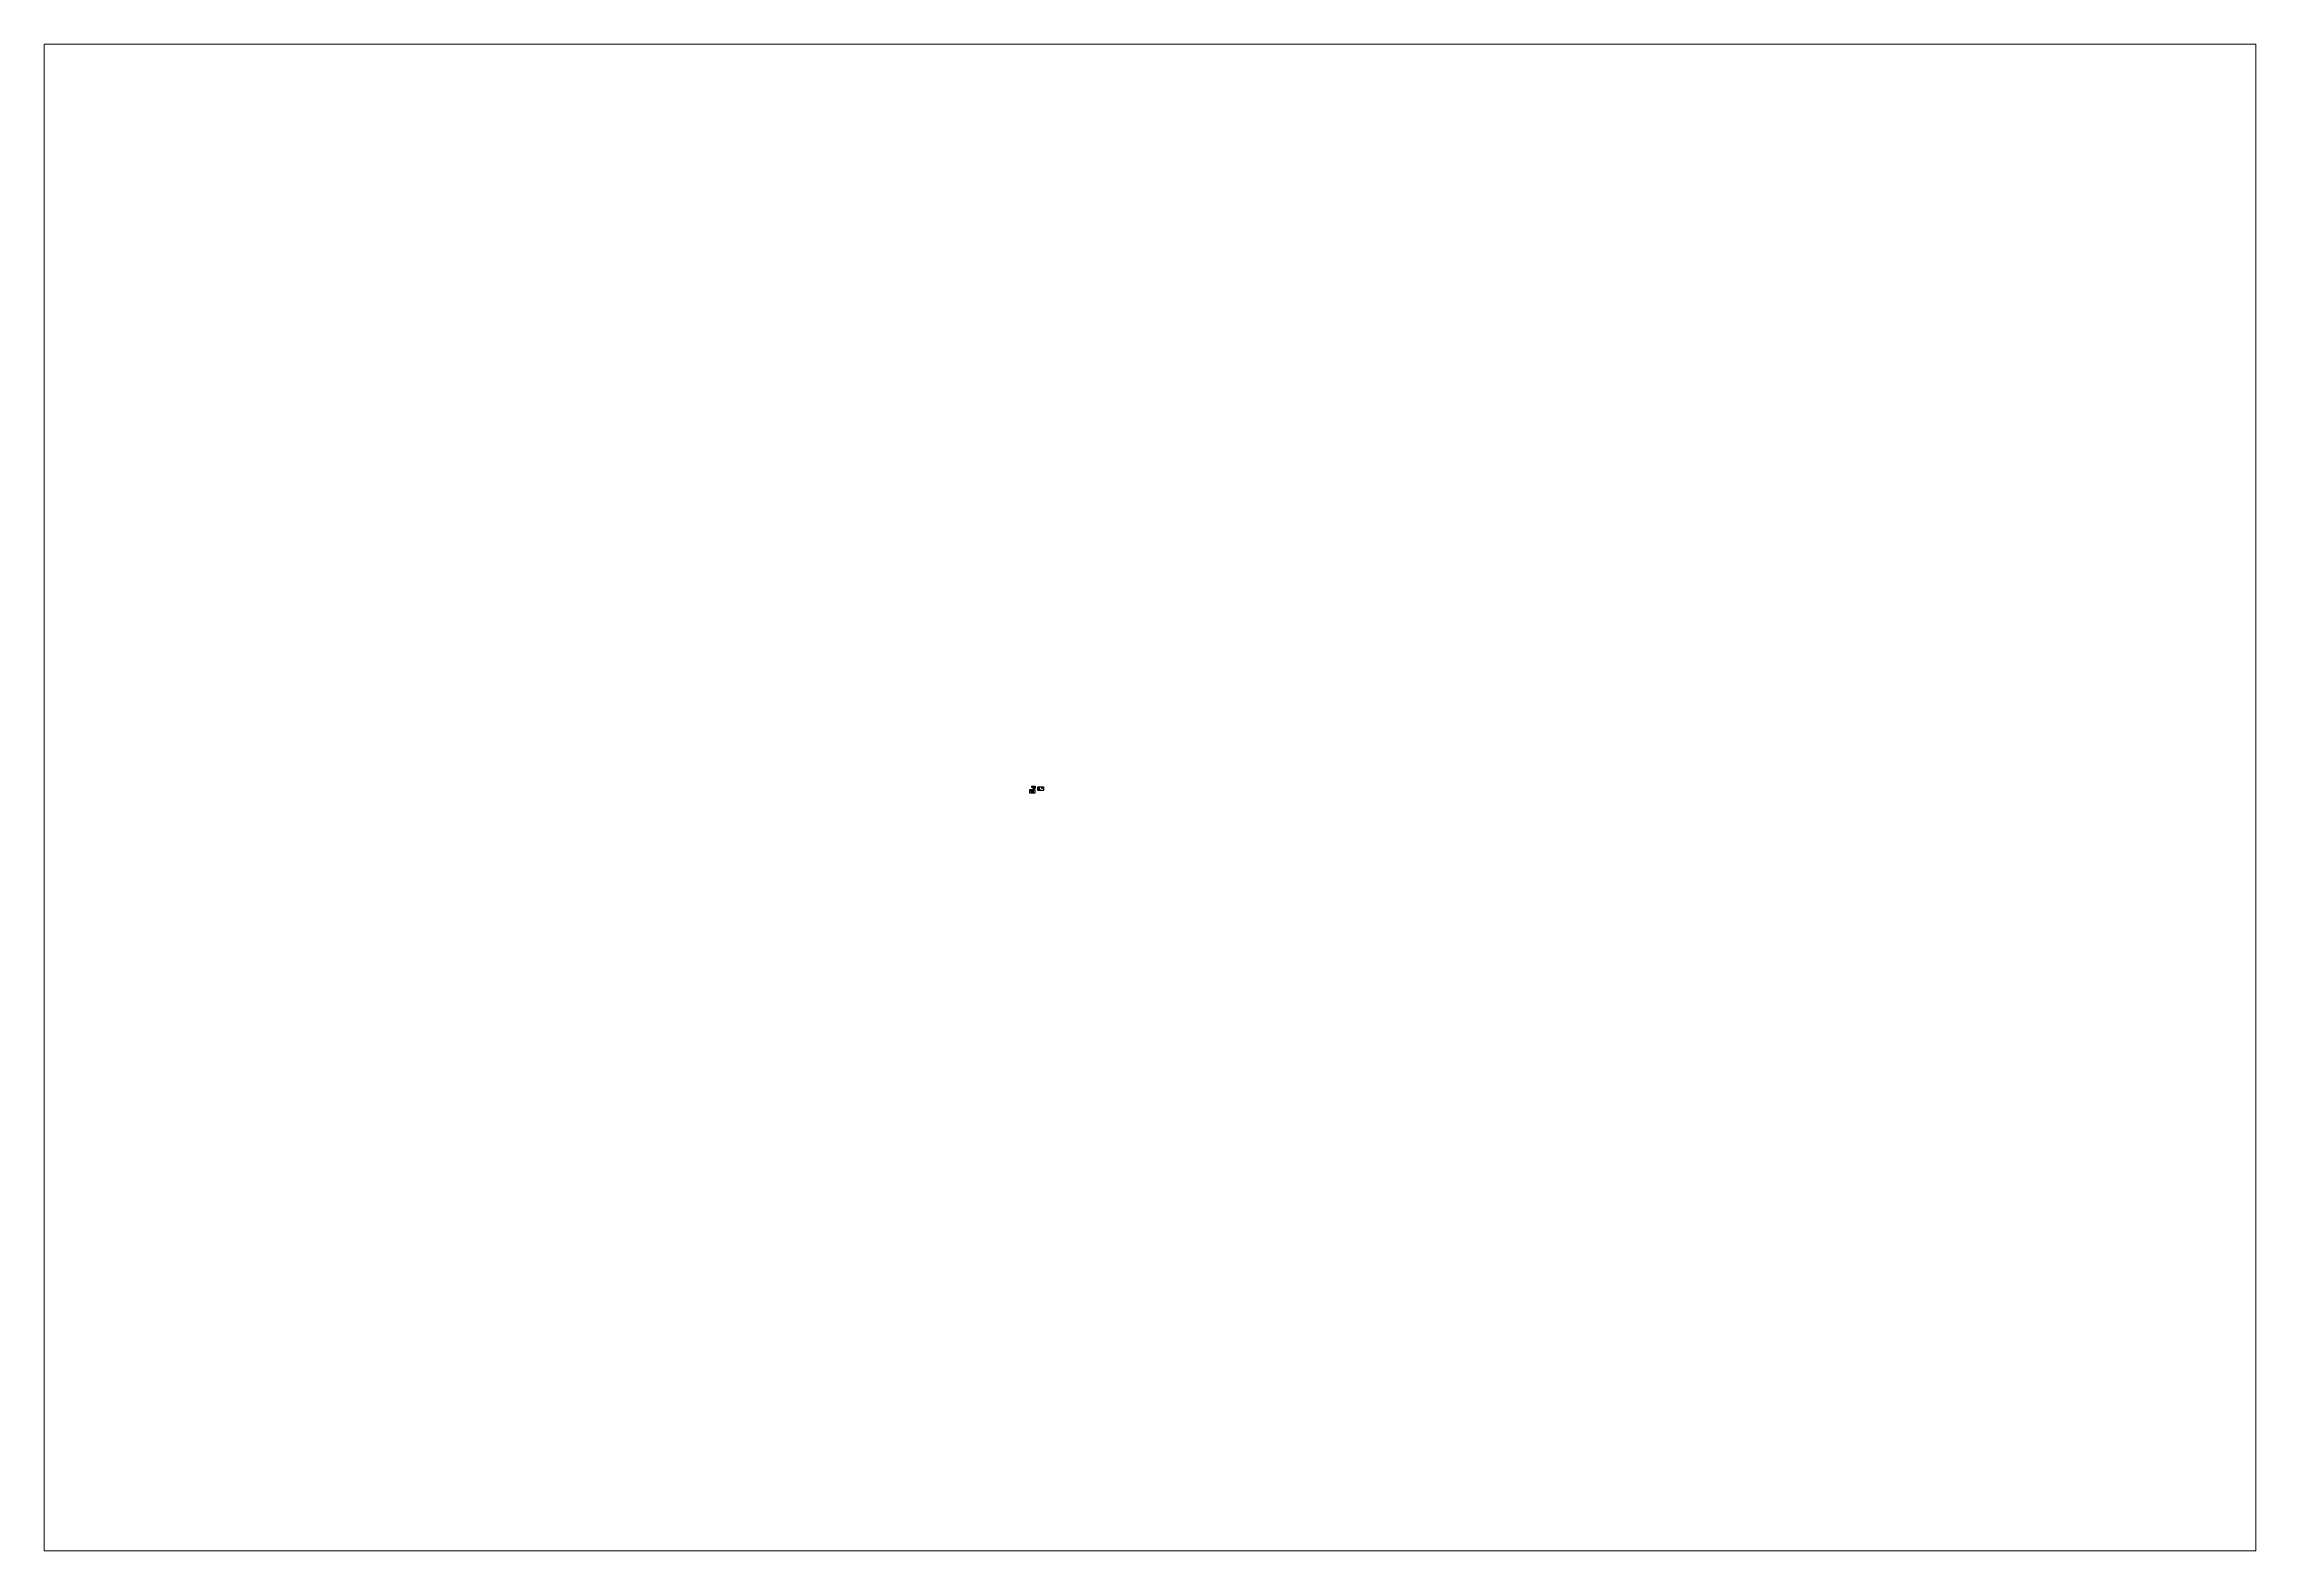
# Paper-space layout 'Layout1' of a CAD drawing. Extents: x 0 to 9.4, y 0 to 6.4.
# The model-space entities are those that its viewports show. They can reach past a viewport. Long polylines and large blocks are cut down to what shows.
import ezdxf
from ezdxf.lldxf.tags import DXFTag

# ---------------------------------------------------------------- set-up
doc = ezdxf.new("R2010")
doc.units = 0
doc.header["$MEASUREMENT"] = 0
doc.header["$PDMODE"] = 32
doc.linetypes.add('DOT2', pattern=[3.175, 0, -3.175])
for name, color, linetype, lineweight in [('252', 252, 'Continuous', 9), ('253', 253, 'Continuous', 9), ('A-Wall', 7, 'Continuous', 30), ('ar-DOOR-WOOD', 44, 'Continuous', 0), ('AR-TEXT', 163, 'Continuous', 9), ('dim.', 84, 'Continuous', 25), ('DOORS', 255, 'Continuous', 5), ('HATCH', 8, 'Continuous', 20), ('Layer3', 170, 'Continuous', 13), ('Mobiliario', 7, 'Continuous', 9), ('P-SANIT', 53, 'Continuous', 9), ('PERSONAS', 7, 'Continuous', 0), ('seal', 8, 'Continuous', 0), ('sill', 32, 'Continuous', 25), ('slab beam layout', 142, 'Continuous', 30), ('Text', 55, 'Continuous', 25), ('TILE', 252, 'Continuous', 0), ('wall', 1, 'Continuous', 30), ('wall hatch', 253, 'Continuous', 13), ('WINDOW', 147, 'Continuous', 25), ('windows', 255, 'Continuous', 0)]:
    doc.layers.add(name, color=color, linetype=linetype, lineweight=lineweight)
for name, color, linetype in [('A-Door', 144, 'Continuous'), ('cup', 126, 'Continuous'), ('ELE', 7, 'Continuous'), ('FUR', 250, 'Continuous'), ('FURN', 250, 'Continuous'), ('FURNITURE', 250, 'Continuous'), ('PERSONA', 7, 'Continuous')]:
    doc.layers.add(name, color=color, linetype=linetype)
doc.styles.add('AA_03.50', font='ARIALN.TTF', dxfattribs={"height": 8})
doc.styles.add('AA_05.00', font='ARIALN.TTF', dxfattribs={"height": 5})
doc.styles.add('jag', font='arial.ttf')
doc.styles.get("Standard").update_dxf_attribs({"font": 'stylu.ttf', "height": 7})
tags = doc.linetypes.add('DASHED', pattern=[0.75, 0.5, -0.25]).pattern_tags.tags
tags[6:7] = [DXFTag(74, 4), DXFTag(75, 0), DXFTag(340, '0'), DXFTag(46, 1.0), DXFTag(50, 0.0), DXFTag(44, 0.0), DXFTag(45, 0.0)]
tags[4:5] = [DXFTag(74, 4), DXFTag(75, 0), DXFTag(340, '0'), DXFTag(46, 1.0), DXFTag(50, 0.0), DXFTag(44, 0.0), DXFTag(45, 0.0)]
tags = doc.linetypes.add('DASHED2', pattern=[0.375, 0.25, -0.125]).pattern_tags.tags
tags[6:7] = [DXFTag(74, 4), DXFTag(75, 0), DXFTag(340, '0'), DXFTag(46, 1.0), DXFTag(50, 0.0), DXFTag(44, 0.0), DXFTag(45, 0.0)]
tags[4:5] = [DXFTag(74, 4), DXFTag(75, 0), DXFTag(340, '0'), DXFTag(46, 1.0), DXFTag(50, 0.0), DXFTag(44, 0.0), DXFTag(45, 0.0)]
doc.dimstyles.new('AA_03.50', dxfattribs={"dimtxt": 9, "dimasz": 3.25, "dimexe": 1.75, "dimexo": 3.375, "dimgap": 0.09, "dimtad": 0, "dimdec": 0, "dimzin": 3, "dimdsep": 46, "dimlunit": 4, "dimtxsty": 'AA_03.50', "dimblk": 'DOTSMALL', "dimcen": 0.09, "dimclre": 7, "dimadec": 0, "dimazin": 0, "dimtfac": 1, "dimtdec": 0, "dimtofl": 0, "dimtmove": 0, "dimatfit": 3, "dimfxl": 1, "dimtolj": 1, "dimtzin": 0, "dimlwd": -1, "dimarcsym": 0})
doc.dimstyles.new('AA_05.00', dxfattribs={"dimtxt": 5, "dimasz": 3.75, "dimexe": 0.18, "dimexo": 0.0625, "dimgap": 0.09, "dimtad": 0, "dimdec": 1, "dimzin": 0, "dimdsep": 46, "dimlunit": 4, "dimtxsty": 'AA_05.00', "dimblk": 'DIM ARROW', "dimcen": 0.09, "dimclrd": 9, "dimclre": 256, "dimadec": 0, "dimazin": 0, "dimtfac": 1, "dimtdec": 1, "dimtofl": 0, "dimtmove": 0, "dimatfit": 3, "dimfxl": 1, "dimtolj": 1, "dimtzin": 0, "dimlwd": -1, "dimarcsym": 0})
pattern_1 = [(45, (0, 0), (-0.088388347648, 0.088388347648), [])]
pattern_2 = [(225, (-3859418.1209, 9039102.56186), (0.449012806053, -0.449012806053), []), (225, (-3859418.5699, 9039102.56186), (0.449012806053, -0.449012806053), [0.79375, -0.15875, 0, -0.15875])]
pattern_3 = [(225, (416712.19905, 660215.009), (0.3479856207, -0.3479856207), []), (225, (416711.85107, 660215.009), (0.3479856207, -0.3479856207), [0.6151574803, -0.1230314961, 0, -0.1230314961])]
pattern_4 = [(225, (-3859425.80545, 9039104.3246), (0.449012806053, -0.449012806053), []), (225, (-3859426.25446, 9039104.3246), (0.449012806053, -0.449012806053), [0.79375, -0.15875, 0, -0.15875])]
pattern_5 = [(135, (417296.0763, 668288.3644), (0.3479856207, 0.3479856207), []), (135, (417295.72833, 668288.3644), (0.3479856207, 0.3479856207), [0.6151574803, -0.1230314961, 0, -0.1230314961])]
pattern_6 = [(135, (417284.0763, 668288.3644), (0.3479856207, 0.3479856207), []), (135, (417283.72833, 668288.3644), (0.3479856207, 0.3479856207), [0.6151574803, -0.1230314961, 0, -0.1230314961])]
pattern_7 = [(135, (417476.6797, 668297.0452), (0.3479856207, 0.3479856207), []), (135, (417476.33173, 668297.0452), (0.3479856207, 0.3479856207), [0.6151574803, -0.1230314961, 0, -0.1230314961])]
pattern_8 = [(135, (417621.44485, 668296.05725), (0.3479856207, 0.3479856207), []), (135, (417621.09686, 668296.05725), (0.3479856207, 0.3479856207), [0.6151574803, -0.1230314961, 0, -0.1230314961])]
pattern_9 = [(135, (417176.79457, 668610.53607), (0.3479856207, 0.3479856207), []), (135, (417176.4466, 668610.53607), (0.3479856207, 0.3479856207), [0.6151574803, -0.1230314961, 0, -0.1230314961])]
pattern_10 = [(135, (417179.3832, 668610.53607), (0.3479856207, 0.3479856207), []), (135, (417179.0352, 668610.53607), (0.3479856207, 0.3479856207), [0.6151574803, -0.1230314961, 0, -0.1230314961])]
pattern_11 = [(45, (-29630.05143, 668610.53607), (-0.3479856207, 0.3479856207), []), (45, (-29629.70344, 668610.53607), (-0.3479856207, 0.3479856207), [0.6151574803, -0.1230314961, 0, -0.1230314961])]
pattern_12 = [(315, (-29630.05143, 660241.71976), (-0.3479856207, -0.3479856207), []), (315, (-29629.70344, 660241.71976), (-0.3479856207, -0.3479856207), [0.6151574803, -0.1230314961, 0, -0.1230314961])]
pattern_13 = [(225, (417179.3832, 660241.71976), (0.3479856207, -0.3479856207), []), (225, (417179.0352, 660241.71976), (0.3479856207, -0.3479856207), [0.6151574803, -0.1230314961, 0, -0.1230314961])]
pattern_14 = [(135, (417352.7829, 668610.53607), (0.3479856207, 0.3479856207), []), (135, (417352.43494, 668610.53607), (0.3479856207, 0.3479856207), [0.6151574803, -0.1230314961, 0, -0.1230314961])]
pattern_15 = [(225, (417352.7829, 660241.71976), (0.3479856207, -0.3479856207), []), (225, (417352.43494, 660241.71976), (0.3479856207, -0.3479856207), [0.6151574803, -0.1230314961, 0, -0.1230314961])]
pattern_16 = [(135, (417531.58603, 668611.524), (0.3479856207, 0.3479856207), []), (135, (417531.23804, 668611.524), (0.3479856207, 0.3479856207), [0.6151574803, -0.1230314961, 0, -0.1230314961])]
pattern_17 = [(225, (-12.4713, 0), (0.34798562066, -0.34798562066), []), (225, (-12.81926, 4e-17), (0.34798562066, -0.34798562066), [0.6151574803, -0.12303149606, 0, -0.12303149606])]

# ---------------------------------------------------------------- blocks, each defined once
blk = doc.blocks.new('rtrttet')
at = {"layer": 'FURN', "ltscale": 5}
h = blk.add_hatch(color=252, dxfattribs=at)
h.set_gradient(color1=(132, 132, 132), rotation=90, one_color=1, tint=1, name='CURVED')
edge = h.paths.add_edge_path(flags=16)
edge.add_line((50991, -3347), (50991, -3360))
edge.add_arc((50991, -3360), 0.591, 180, 360)
edge.add_line((50992, -3360), (50992, -3347))
edge.add_arc((50991, -3347), 0.591, 0, 180)
edge = h.paths.add_edge_path(flags=16)
edge.add_line((50993, -3347), (50993, -3360))
edge.add_arc((50994, -3360), 0.591, 180, 360)
edge.add_line((50994, -3360), (50994, -3347))
edge.add_arc((50994, -3347), 0.591, 0, 180)
edge = h.paths.add_edge_path(flags=16)
edge.add_line((50995, -3347), (50995, -3360))
edge.add_arc((50996, -3360), 0.591, 180, 360)
edge.add_line((50996, -3360), (50996, -3347))
edge.add_arc((50996, -3347), 0.591, 0, 180)
edge = h.paths.add_edge_path(flags=16)
edge.add_line((50998, -3347), (50998, -3360))
edge.add_arc((50998, -3360), 0.591, 180, 360)
edge.add_line((50999, -3360), (50999, -3347))
edge.add_arc((50998, -3347), 0.591, 0, 180)
edge = h.paths.add_edge_path(flags=16)
edge.add_line((50989, -3347), (50989, -3360))
edge.add_arc((50989, -3360), 0.591, -180, 0, ccw=False)
edge.add_line((50988, -3360), (50988, -3347))
edge.add_arc((50989, -3347), 0.591, 0, 180, ccw=False)
edge = h.paths.add_edge_path(flags=16)
edge.add_line((50987, -3347), (50987, -3360))
edge.add_arc((50986, -3360), 0.591, -180, 0, ccw=False)
edge.add_line((50986, -3360), (50986, -3347))
edge.add_arc((50986, -3347), 0.591, 0, 180, ccw=False)
edge = h.paths.add_edge_path()
edge.add_line((51000, -3325), (51000, -3360))
edge.add_arc((50998, -3360), 1.97, -90, 0, ccw=False)
edge.add_line((50998, -3362), (50984, -3362))
edge.add_arc((50984, -3360), 1.97, 180, 270, ccw=False)
edge.add_line((50982, -3360), (50982, -3325))
edge.add_arc((50983, -3325), 1.18, 90, 180, ccw=False)
edge.add_line((50983, -3324), (50999, -3324))
edge.add_arc((50999, -3325), 1.18, 0, 90, ccw=False)
edge = h.paths.add_edge_path(flags=16)
edge.add_line((50985, -3347), (50985, -3360))
edge.add_arc((50984, -3347), 0.575, 358.415663, 541.584337)
edge.add_arc((50984, -3360), 0.575, 178.415663, 361.584337)
edge.add_line((50984, -3347), (50984, -3360))
h = blk.add_hatch(color=252, dxfattribs=at)
h.set_gradient(color1=(132, 132, 132), rotation=90, one_color=1, tint=1, name='CURVED')
edge = h.paths.add_edge_path()
edge.add_line((50999, -3327), (50999, -3343))
edge.add_arc((50997, -3343), 1.97, -90, 0, ccw=False)
edge.add_line((50997, -3345), (50985, -3345))
edge.add_arc((50985, -3343), 1.97, 180, 270, ccw=False)
edge.add_line((50983, -3343), (50983, -3327))
edge.add_arc((50985, -3327), 1.97, 90, 180, ccw=False)
edge.add_line((50985, -3325), (50997, -3325))
edge.add_arc((50997, -3327), 1.97, 0, 90, ccw=False)
at = {"layer": 'ELE'}
blk.add_lwpolyline([(51001, -3323), (50981, -3323), (50981, -3363), (51001, -3363)], close=True, dxfattribs=at)
blk.add_circle((50991, -3335), 0.679, dxfattribs=at)
at = {"layer": 'FURN'}
for p, q in [((50981, -3323), (51001, -3323)), ((50981, -3363), (50981, -3323)), ((51001, -3363), (50981, -3363)), ((50982, -3360), (50982, -3325)), ((50983, -3324), (50999, -3324)), ((50983, -3343), (50983, -3327)), ((50983, -3343), (50983, -3327)), ((50984, -3347), (50984, -3360)), ((50998, -3362), (50984, -3362)), ((50985, -3325), (50997, -3325)), ((50985, -3325), (50997, -3325)), ((50997, -3345), (50985, -3345)), ((50997, -3345), (50985, -3345)), ((50999, -3327), (50999, -3343)), ((50999, -3327), (50999, -3343)), ((51000, -3325), (51000, -3360)), ((51001, -3323), (51001, -3363))]:
    blk.add_line(p, q, dxfattribs=at)
at = {"layer": 'FURN', "color": 0}
for p, q in [((50985, -3347), (50985, -3360)), ((50986, -3347), (50986, -3360)), ((50987, -3347), (50987, -3360)), ((50988, -3347), (50988, -3360)), ((50989, -3347), (50989, -3360)), ((50991, -3347), (50991, -3360)), ((50992, -3347), (50992, -3360)), ((50993, -3347), (50993, -3360)), ((50994, -3347), (50994, -3360)), ((50995, -3347), (50995, -3360)), ((50996, -3347), (50996, -3360)), ((50998, -3347), (50998, -3360)), ((50999, -3347), (50999, -3360))]:
    blk.add_line(p, q, dxfattribs=at)
at = {"layer": 'FURN'}
for centre, radius, start, end in [((50983, -3325), 1.18, 90, 180), ((50984, -3360), 1.97, 180, 270), ((50985, -3327), 1.97, 90, 180), ((50985, -3327), 1.97, 90, 180), ((50985, -3343), 1.97, 180, 270), ((50985, -3343), 1.97, 180, 270), ((50984, -3347), 0.575, 358.415663, 181.584337), ((50984, -3360), 0.575, 178.415663, 1.584337), ((50986, -3347), 0.591, 0, 180), ((50986, -3360), 0.591, 180, 0), ((50989, -3347), 0.591, 0, 180), ((50989, -3360), 0.591, 180, 0), ((50991, -3347), 0.591, 0, 180), ((50991, -3360), 0.591, 180, 0), ((50994, -3347), 0.591, 0, 180), ((50994, -3360), 0.591, 180, 0), ((50996, -3347), 0.591, 0, 180), ((50996, -3360), 0.591, 180, 0), ((50997, -3327), 1.97, 0, 90), ((50997, -3327), 1.97, 0, 90), ((50997, -3343), 1.97, 270, 0), ((50997, -3343), 1.97, 270, 0), ((50998, -3347), 0.591, 0, 180), ((50998, -3360), 1.97, 270, 0), ((50998, -3360), 0.591, 180, 0), ((50999, -3325), 1.18, 0, 90)]:
    blk.add_arc(centre, radius, start, end, dxfattribs=at)
blk = doc.blocks.new('A$C2FF36649')
at = {"layer": 'FURN', "ltscale": 5}
h = blk.add_hatch(color=252, dxfattribs=at)
h.set_gradient(color1=(132, 132, 132), rotation=90, one_color=1, tint=1, name='CYLINDER')
h.paths.add_polyline_path([(24, 0), (24, 24), (0, 24), (0, 0)])
at = {"layer": 'FURN'}
for p, q in [((24, 24), (0, 24)), ((0, 24), (0, 0)), ((2, 14), (10, 22)), ((2, 22), (10, 14)), ((2, 2), (10, 10)), ((2, 10), (10, 2)), ((22, 22), (14, 14)), ((22, 14), (14, 22)), ((22, 2), (14, 10)), ((22, 10), (14, 2)), ((24, 0), (24, 24)), ((0, 0), (24, 0))]:
    blk.add_line(p, q, dxfattribs=at)
for centre, radius in [((6, 6), 2.46), ((6, 18), 2.03), ((18, 18), 2.46), ((18, 6), 2.03)]:
    blk.add_circle(centre, radius, dxfattribs=at)
blk = doc.blocks.new('FIDGE')
at = {"layer": 'FURN', "ltscale": 5, "true_color": 0xefddb2}
h = blk.add_hatch(color=254, dxfattribs=at)
h.set_gradient(color1=(245, 239, 209), one_color=1, tint=1)
h.paths.add_polyline_path([(851813, 667311), (851812, 667310), (851812, 667285), (851836, 667285), (851836, 667288, -0.41421356), (851837, 667289), (851838, 667289, -0.41421356), (851839, 667288), (851839, 667285), (851840, 667285), (851840, 667310), (851839, 667311)])
at = {"layer": 'FURN', "true_color": 0xcccf96}
h = blk.add_hatch(color=9, dxfattribs=at)
h.paths.add_polyline_path([(851839, 667282, 0.39128322), (851840, 667282), (851840, 667284), (851839, 667284), (851839, 667283, -0.41421356), (851838, 667282), (851837, 667282, -0.41421356), (851836, 667283), (851836, 667284), (851812, 667284), (851812, 667282, 0.39128322), (851812, 667282, 0.03947985)])
h.paths.add_polyline_path([(851818, 667283, -0.41421356), (851819, 667284), (851833, 667284, -0.41421356), (851833, 667283, -0.41421356), (851833, 667282), (851819, 667282, -0.41421356)], flags=16)
at = {"layer": 'FURN', "ltscale": 0.03}
h = blk.add_hatch(color=256, dxfattribs=at)
edge = h.paths.add_edge_path()
edge.add_ellipse((851832, 667283), major_axis=(-0.452, -0.452), ratio=1, start_angle=58.359665, end_angle=205.770812, ccw=False)
edge.add_ellipse((851833, 667283), major_axis=(-0.51, -0.51), ratio=1, start_angle=44.591024, end_angle=135)
edge.add_ellipse((851833, 667283), major_axis=(-0.51, -0.51), ratio=1, start_angle=135, end_angle=225)
edge.add_line((851833, 667284), (851819, 667284))
edge.add_ellipse((851819, 667283), major_axis=(0.51, -0.51), ratio=1, start_angle=135, end_angle=180.504275)
edge.add_line((851818, 667283), (851833, 667283))
at = {"layer": 'FURN', "ltscale": 5}
h = blk.add_hatch(color=53, dxfattribs=at)
h.set_gradient(color1=(224, 205, 113), color2=(239, 230, 184), one_color=1, tint=0.83, name='CYLINDER')
h.paths.add_polyline_path([(851839, 667288, 0.41421356), (851838, 667289), (851837, 667289, 0.41421356), (851836, 667288), (851836, 667283, 0.41421356), (851837, 667282), (851838, 667282, 0.41421356), (851839, 667283)])
h.paths.add_polyline_path([(851838, 667284, -1), (851837, 667284, -1)], flags=16)
h.paths.add_polyline_path([(851837, 667287, -1), (851838, 667287, -1)], flags=16)
for p, q in [((851812, 667310), (851813, 667311)), ((851812, 667310), (851813, 667311)), ((851812, 667285), (851812, 667310)), ((851836, 667285), (851812, 667285)), ((851812, 667284), (851812, 667282)), ((851813, 667311), (851839, 667311)), ((851818, 667283), (851833, 667283)), ((851833, 667284), (851819, 667284)), ((851833, 667282), (851819, 667282)), ((851839, 667311), (851840, 667310)), ((851839, 667311), (851840, 667310)), ((851840, 667285), (851839, 667285)), ((851840, 667284), (851839, 667284)), ((851840, 667310), (851840, 667285)), ((851840, 667284), (851840, 667282))]:
    blk.add_line(p, q)
for centre, radius, start, end in [((851812, 667285), 0.654, 300.60596, 59.39404), ((851813, 667282), 0.488, 180, 265.47829), ((851826, 667451), 169, 265.47829, 274.521656), ((851833, 667283), 0.721, 269.585631, 89.999251), ((851833, 667283), 0.63, 283.109845, 76.890155), ((851840, 667285), 0.654, 120.60596, 239.39404), ((851839, 667282), 0.488, 274.52171, 0)]:
    blk.add_arc(centre, radius, start, end)
at = {"layer": 'FURN', "ltscale": 0.03}
for p, q in [((851812, 667310), (851812, 667285)), ((851812, 667285), (851835, 667285)), ((851812, 667285), (851836, 667285)), ((851812, 667284), (851836, 667284)), ((851812, 667284), (851812, 667282)), ((851839, 667311), (851813, 667311)), ((851813, 667285), (851836, 667285)), ((851839, 667285), (851840, 667285)), ((851839, 667284), (851840, 667284)), ((851840, 667285), (851840, 667310)), ((851840, 667282), (851840, 667284))]:
    blk.add_line(p, q, dxfattribs=at)
for points in [[(851819, 667284), (851833, 667284, -0.41421356), (851833, 667283), (851833, 667283, -0.41421356), (851833, 667282), (851819, 667282, -0.41421356), (851818, 667283), (851818, 667283, -0.41421356)], [(851837, 667282), (851838, 667282, 0.41421356), (851839, 667283), (851839, 667288, 0.41421356), (851838, 667289), (851837, 667289, 0.41421356), (851836, 667288), (851836, 667283, 0.41421356)]]:
    blk.add_lwpolyline(points, format="xyb", close=True, dxfattribs=at)
blk.add_lwpolyline([(851818, 667283), (851833, 667283, -0.74958201), (851833, 667282)], format="xyb", dxfattribs=at)
for centre in [(851837, 667287), (851837, 667284)]:
    blk.add_circle(centre, 0.337, dxfattribs=at)
for centre, radius, start, end in [((851812, 667285), 0.654, 300.60596, 59.39404), ((851826, 667451), 169, 265.47829, 274.52171), ((851813, 667282), 0.488, 180, 265.47829), ((851840, 667285), 0.654, 120.60596, 239.39404), ((851839, 667282), 0.488, 274.52171, 0)]:
    blk.add_arc(centre, radius, start, end, dxfattribs=at)
blk = doc.blocks.new('Auto2')
at = {"layer": '252'}
h = blk.add_hatch(color=256, dxfattribs=at)
edge = h.paths.add_edge_path()
edge.add_spline(control_points=[(483, 771), (483, 771), (483, 771), (483, 771), (483, 770), (483, 770), (483, 770)], knot_values=[0, 0, 0, 0, 0.270006, 0.508907, 0.645256, 0.740032, 0.740032, 0.740032, 0.740032], degree=3, periodic=0)
edge.add_line((483, 770), (483, 770))
edge.add_spline(control_points=[(483, 770), (483, 770), (483, 770), (483, 771), (483, 771), (483, 771), (483, 771), (483, 771)], knot_values=[0, 0, 0, 0, 0.070892, 0.192585, 0.334846, 0.507281, 0.710993, 0.710993, 0.710993, 0.710993], degree=3, periodic=0)
edge.add_spline(control_points=[(483, 771), (483, 771), (483, 771), (483, 772), (483, 772), (483, 772), (483, 772), (483, 772)], knot_values=[0, 0, 0, 0, 0.203711, 0.376147, 0.518408, 0.640101, 0.710993, 0.710993, 0.710993, 0.710993], degree=3, periodic=0)
edge.add_line((483, 772), (483, 772))
edge.add_spline(control_points=[(483, 772), (483, 772), (483, 772), (483, 772), (483, 771), (483, 771), (483, 771)], knot_values=[0, 0, 0, 0, 0.094776, 0.231124, 0.470026, 0.740032, 0.740032, 0.740032, 0.740032], degree=3, periodic=0)
edge = h.paths.add_edge_path()
edge.add_spline(control_points=[(483, 770), (483, 770), (483, 770), (483, 771), (483, 771), (483, 771), (483, 771)], knot_values=[0, 0, 0, 0, 0.094776, 0.231124, 0.470026, 0.740032, 0.740032, 0.740032, 0.740032], degree=3, periodic=0)
edge.add_spline(control_points=[(483, 771), (483, 771), (483, 771), (483, 772), (483, 772), (483, 772), (483, 772)], knot_values=[0, 0, 0, 0, 0.270006, 0.508907, 0.645256, 0.740032, 0.740032, 0.740032, 0.740032], degree=3, periodic=0)
edge.add_spline(control_points=[(483, 772), (483, 772), (483, 772), (483, 772)], knot_values=[0, 0, 0, 0, 0.011219, 0.011219, 0.011219, 0.011219], degree=3, periodic=0)
edge.add_spline(control_points=[(483, 772), (483, 772), (483, 772), (483, 772), (483, 772), (483, 772), (483, 771), (483, 771), (483, 771)], knot_values=[0.253705, 0.253705, 0.253705, 0.253705, 0.30939, 0.405348, 0.511507, 0.603349, 0.843635, 1.017671, 1.017671, 1.017671, 1.017671], degree=3, periodic=0)
edge.add_spline(control_points=[(483, 771), (483, 771), (483, 771), (483, 771), (483, 771), (483, 771), (483, 770), (483, 770), (483, 770)], knot_values=[0.253705, 0.253705, 0.253705, 0.253705, 0.427741, 0.668027, 0.759869, 0.866028, 0.961986, 1.017671, 1.017671, 1.017671, 1.017671], degree=3, periodic=0)
edge.add_spline(control_points=[(483, 770), (483, 770), (483, 770), (483, 770)], knot_values=[0, 0, 0, 0, 0.011219, 0.011219, 0.011219, 0.011219], degree=3, periodic=0)
h = blk.add_hatch(color=256, dxfattribs=at)
edge = h.paths.add_edge_path()
edge.add_spline(control_points=[(484, 772), (484, 772), (484, 772), (484, 772), (484, 772)], knot_values=[0.190068, 0.190068, 0.190068, 0.190068, 0.233733, 0.268184, 0.268184, 0.268184, 0.268184], degree=3, periodic=0)
edge.add_spline(control_points=[(484, 772), (484, 772), (484, 772), (484, 772), (484, 772)], knot_values=[0, 0, 0, 0, 0.022741, 0.037175, 0.037175, 0.037175, 0.037175], degree=3, periodic=0)
edge.add_spline(control_points=[(484, 772), (484, 772), (483, 772), (483, 772), (483, 772)], knot_values=[0, 0, 0, 0, 0.082256, 0.146979, 0.146979, 0.146979, 0.146979], degree=3, periodic=0)
edge.add_spline(control_points=[(483, 772), (483, 772), (484, 772), (484, 772)], knot_values=[1.91274, 1.91274, 1.91274, 1.91274, 2.1744, 2.1744, 2.1744, 2.1744], degree=3, periodic=0)
edge.add_line((484, 772), (484, 772))
edge = h.paths.add_edge_path()
edge.add_line((484, 772), (484, 772))
edge.add_spline(control_points=[(484, 772), (484, 772), (484, 772), (484, 772), (484, 772), (484, 772), (484, 772), (484, 772), (484, 772)], knot_values=[0, 0, 0, 0, 0.024864, 0.084627, 0.136247, 0.190068, 0.22452, 0.268184, 0.268184, 0.268184, 0.268184], degree=3, periodic=0)
edge.add_line((484, 772), (484, 772))
edge.add_line((484, 772), (484, 772))
edge = h.paths.add_edge_path()
edge.add_spline(control_points=[(484, 770), (484, 770), (484, 770), (484, 770), (484, 770)], knot_values=[0.190068, 0.190068, 0.190068, 0.190068, 0.22452, 0.268184, 0.268184, 0.268184, 0.268184], degree=3, periodic=0)
edge.add_line((484, 770), (484, 770))
edge.add_spline(control_points=[(484, 770), (484, 770), (483, 770), (483, 770)], knot_values=[1.91274, 1.91274, 1.91274, 1.91274, 2.1744, 2.1744, 2.1744, 2.1744], degree=3, periodic=0)
edge.add_spline(control_points=[(483, 770), (483, 770), (483, 770), (484, 770), (484, 770)], knot_values=[0, 0, 0, 0, 0.064723, 0.146979, 0.146979, 0.146979, 0.146979], degree=3, periodic=0)
edge.add_spline(control_points=[(484, 770), (484, 770), (484, 770), (484, 770), (484, 770)], knot_values=[0, 0, 0, 0, 0.014433, 0.037175, 0.037175, 0.037175, 0.037175], degree=3, periodic=0)
edge = h.paths.add_edge_path()
edge.add_spline(control_points=[(484, 770), (484, 770), (484, 770), (484, 770), (484, 770), (484, 770), (484, 770), (484, 770), (484, 770)], knot_values=[0, 0, 0, 0, 0.043664, 0.078116, 0.131937, 0.183557, 0.24332, 0.268184, 0.268184, 0.268184, 0.268184], degree=3, periodic=0)
edge.add_line((484, 770), (484, 770))
edge.add_line((484, 770), (484, 770))
edge.add_line((484, 770), (484, 770))
h = blk.add_hatch(color=256, dxfattribs=at)
edge = h.paths.add_edge_path()
edge.add_spline(control_points=[(484, 772), (484, 772), (484, 772), (484, 772), (484, 772)], knot_values=[0.000206, 0.000206, 0.000206, 0.000206, 0.100035, 0.218103, 0.218103, 0.218103, 0.218103], degree=3, periodic=0)
edge.add_spline(control_points=[(484, 772), (485, 772), (485, 772), (485, 772)], knot_values=[0.995727, 0.995727, 0.995727, 0.995727, 1.058052, 1.058052, 1.058052, 1.058052], degree=3, periodic=0)
edge.add_spline(control_points=[(485, 772), (485, 772), (485, 772), (485, 772), (485, 772), (484, 772)], knot_values=[0, 0, 0, 0, 0.69633, 2.879629, 5.408215, 5.408215, 5.408215, 5.408215], degree=3, periodic=0)
edge.add_line((484, 772), (484, 772))
edge.add_line((484, 772), (484, 772))
h = blk.add_hatch(color=256, dxfattribs=at)
edge = h.paths.add_edge_path()
edge.add_spline(control_points=[(484, 771), (484, 771), (484, 771), (484, 770), (484, 770)], knot_values=[0.000206, 0.000206, 0.000206, 0.000206, 0.118274, 0.218103, 0.218103, 0.218103, 0.218103], degree=3, periodic=0)
edge.add_line((484, 770), (484, 770))
edge.add_line((484, 770), (484, 770))
edge.add_spline(control_points=[(484, 770), (485, 770), (485, 770), (485, 771), (485, 771), (485, 771)], knot_values=[0, 0, 0, 0, 2.528586, 4.711885, 5.408215, 5.408215, 5.408215, 5.408215], degree=3, periodic=0)
edge.add_spline(control_points=[(485, 771), (485, 771), (485, 771), (484, 771)], knot_values=[0.995727, 0.995727, 0.995727, 0.995727, 1.058052, 1.058052, 1.058052, 1.058052], degree=3, periodic=0)
h = blk.add_hatch(color=256, dxfattribs=at)
edge = h.paths.add_edge_path()
edge.add_spline(control_points=[(485, 772), (485, 772), (485, 772), (485, 772), (485, 772)], knot_values=[0.165363, 0.165363, 0.165363, 0.165363, 0.16725, 0.393887, 0.393887, 0.393887, 0.393887], degree=3, periodic=0)
edge.add_spline(control_points=[(485, 772), (485, 772), (485, 772), (485, 772)], knot_values=[0.38648, 0.38648, 0.38648, 0.38648, 0.433281, 0.433281, 0.433281, 0.433281], degree=3, periodic=0)
edge.add_spline(control_points=[(485, 772), (485, 772), (485, 772), (485, 772), (485, 772)], knot_values=[0, 0, 0, 0, 3.403135, 5.271297, 5.271297, 5.271297, 5.271297], degree=3, periodic=0)
edge.add_spline(control_points=[(485, 772), (485, 772), (485, 772), (485, 772), (485, 772)], knot_values=[0.430565, 0.430565, 0.430565, 0.430565, 0.456692, 0.458081, 0.458081, 0.458081, 0.458081], degree=3, periodic=0)
h = blk.add_hatch(color=256, dxfattribs=at)
edge = h.paths.add_edge_path()
edge.add_spline(control_points=[(485, 771), (485, 771), (485, 770), (485, 770), (485, 770)], knot_values=[0.165363, 0.165363, 0.165363, 0.165363, 0.392, 0.393887, 0.393887, 0.393887, 0.393887], degree=3, periodic=0)
edge.add_spline(control_points=[(485, 770), (485, 770), (485, 770), (485, 770), (485, 770)], knot_values=[0.430565, 0.430565, 0.430565, 0.430565, 0.431954, 0.458081, 0.458081, 0.458081, 0.458081], degree=3, periodic=0)
edge.add_spline(control_points=[(485, 770), (485, 770), (485, 770), (485, 771), (485, 771)], knot_values=[0, 0, 0, 0, 1.868162, 5.271297, 5.271297, 5.271297, 5.271297], degree=3, periodic=0)
edge.add_spline(control_points=[(485, 771), (485, 771), (485, 771), (485, 771)], knot_values=[0.38648, 0.38648, 0.38648, 0.38648, 0.433281, 0.433281, 0.433281, 0.433281], degree=3, periodic=0)
at = {"layer": '253'}
h = blk.add_hatch(color=256, dxfattribs=at)
edge = h.paths.add_edge_path()
edge.add_spline(control_points=[(482, 771), (482, 772), (482, 772), (482, 772), (482, 772), (482, 772), (483, 772), (483, 772)], knot_values=[0, 0, 0, 0, 0.197817, 0.342373, 0.445046, 0.580284, 0.757541, 0.757541, 0.757541, 0.757541], degree=3, periodic=0)
edge.add_spline(control_points=[(483, 772), (483, 772), (482, 772), (482, 772), (482, 772), (482, 772), (482, 772), (482, 772), (482, 771), (482, 771), (482, 771)], knot_values=[0, 0, 0, 0, 0.129764, 0.239532, 0.34962, 0.445079, 0.534127, 0.688061, 1.006704, 1.167094, 1.167094, 1.167094, 1.167094], degree=3, periodic=0)
edge.add_spline(control_points=[(482, 771), (482, 771), (482, 771), (482, 771), (482, 771), (482, 770), (482, 770), (482, 770), (482, 770), (483, 770), (483, 770)], knot_values=[0, 0, 0, 0, 0.16039, 0.479033, 0.632967, 0.722015, 0.817474, 0.927562, 1.03733, 1.167094, 1.167094, 1.167094, 1.167094], degree=3, periodic=0)
edge.add_spline(control_points=[(483, 770), (483, 770), (482, 770), (482, 770), (482, 770), (482, 771), (482, 771), (482, 771)], knot_values=[0, 0, 0, 0, 0.177257, 0.312495, 0.415168, 0.559724, 0.757541, 0.757541, 0.757541, 0.757541], degree=3, periodic=0)
edge.add_spline(control_points=[(482, 771), (482, 771), (482, 771), (482, 771), (482, 771), (482, 771), (482, 771)], knot_values=[0, 0, 0, 0, 0.031475, 0.070206, 0.191575, 0.343935, 0.343935, 0.343935, 0.343935], degree=3, periodic=0)
edge.add_spline(control_points=[(482, 771), (482, 771), (482, 771), (482, 771), (482, 771), (482, 771), (482, 771)], knot_values=[0, 0, 0, 0, 0.152359, 0.273729, 0.312459, 0.343935, 0.343935, 0.343935, 0.343935], degree=3, periodic=0)
h = blk.add_hatch(color=256, dxfattribs=at)
edge = h.paths.add_edge_path()
edge.add_line((485, 771), (485, 772))
edge.add_spline(control_points=[(485, 772), (485, 772), (485, 772), (485, 772), (485, 772)], knot_values=[1.326483, 1.326483, 1.326483, 1.326483, 1.487316, 1.571413, 1.571413, 1.571413, 1.571413], degree=3, periodic=0)
edge.add_spline(control_points=[(485, 772), (485, 772), (485, 772), (485, 772), (485, 771), (485, 771), (485, 771), (485, 771)], knot_values=[0.000795, 0.000795, 0.000795, 0.000795, 0.045101, 0.1212, 0.23085, 0.385263, 0.496208, 0.496208, 0.496208, 0.496208], degree=3, periodic=0)
edge.add_spline(control_points=[(485, 771), (485, 771), (485, 771), (485, 771), (485, 771), (485, 771), (485, 771), (485, 771)], knot_values=[0.000795, 0.000795, 0.000795, 0.000795, 0.11174, 0.266153, 0.375803, 0.451902, 0.496208, 0.496208, 0.496208, 0.496208], degree=3, periodic=0)
edge.add_spline(control_points=[(485, 771), (485, 771), (485, 771), (485, 771), (485, 771)], knot_values=[1.326483, 1.326483, 1.326483, 1.326483, 1.41058, 1.571413, 1.571413, 1.571413, 1.571413], degree=3, periodic=0)
edge.add_line((485, 771), (485, 771))
edge.add_line((485, 771), (485, 771))
h = blk.add_hatch(color=256, dxfattribs=at)
edge = h.paths.add_edge_path()
edge.add_spline(control_points=[(486, 771), (486, 771), (486, 771), (486, 771)], knot_values=[0, 0, 0, 0, 0.283488, 0.283488, 0.283488, 0.283488], degree=3, periodic=0)
edge.add_spline(control_points=[(486, 771), (486, 771), (486, 772), (486, 772), (486, 772), (486, 772), (486, 772), (486, 772), (486, 772), (486, 772), (486, 772), (486, 772), (486, 772), (486, 772)], knot_values=[0, 0, 0, 0, 0.040105, 0.172128, 0.3078, 0.382926, 0.462803, 0.524084, 0.612835, 0.72416, 0.85631, 0.949102, 1.00577, 1.00577, 1.00577, 1.00577], degree=3, periodic=0)
edge.add_line((486, 772), (486, 772))
edge.add_spline(control_points=[(486, 772), (486, 772), (486, 772), (486, 772), (486, 772), (486, 772), (486, 772), (486, 772), (486, 772), (486, 772), (486, 772), (486, 772), (486, 772), (486, 772), (486, 772)], knot_values=[0, 0, 0, 0, 0.021921, 0.057212, 0.152254, 0.271887, 0.389401, 0.47101, 0.534634, 0.59867, 0.673312, 0.758696, 0.835134, 0.929373, 0.929373, 0.929373, 0.929373], degree=3, periodic=0)
edge.add_spline(control_points=[(486, 772), (486, 771), (486, 771), (486, 771), (486, 771)], knot_values=[0, 0, 0, 0, 0.150286, 0.35227, 0.35227, 0.35227, 0.35227], degree=3, periodic=0)
edge.add_spline(control_points=[(486, 771), (486, 771), (486, 771), (486, 771), (486, 771)], knot_values=[0, 0, 0, 0, 0.201984, 0.35227, 0.35227, 0.35227, 0.35227], degree=3, periodic=0)
edge.add_spline(control_points=[(486, 771), (486, 771), (486, 771), (486, 771), (486, 771), (486, 770), (486, 770), (486, 770), (486, 770), (486, 770), (486, 770), (486, 770), (486, 770), (486, 770), (486, 770)], knot_values=[0, 0, 0, 0, 0.094238, 0.170677, 0.256061, 0.330703, 0.394738, 0.458363, 0.539971, 0.657486, 0.777119, 0.87216, 0.907452, 0.929373, 0.929373, 0.929373, 0.929373], degree=3, periodic=0)
edge.add_line((486, 770), (486, 770))
edge.add_spline(control_points=[(486, 770), (486, 770), (486, 770), (486, 770), (486, 770), (486, 770), (486, 770), (486, 770), (486, 770), (486, 771), (486, 771), (486, 771), (486, 771), (486, 771)], knot_values=[0, 0, 0, 0, 0.056668, 0.14946, 0.28161, 0.392935, 0.481686, 0.542967, 0.622845, 0.69797, 0.833643, 0.965665, 1.00577, 1.00577, 1.00577, 1.00577], degree=3, periodic=0)
edge.add_spline(control_points=[(486, 771), (486, 771), (486, 771), (486, 771)], knot_values=[0, 0, 0, 0, 0.283488, 0.283488, 0.283488, 0.283488], degree=3, periodic=0)
at = {"layer": 'Mobiliario'}
h = blk.add_hatch(color=246, dxfattribs=at)
edge = h.paths.add_edge_path()
edge.add_spline(control_points=[(483, 771), (483, 771), (483, 771), (482, 771), (482, 771), (482, 771)], knot_values=[0, 0, 0, 0, 0.35138, 0.729766, 1.04714, 1.04714, 1.04714, 1.04714], degree=3, periodic=0)
edge.add_spline(control_points=[(482, 771), (482, 771), (482, 771), (482, 771), (482, 771), (482, 771), (482, 771)], knot_values=[0, 0, 0, 0, 0.031475, 0.070206, 0.191575, 0.343935, 0.343935, 0.343935, 0.343935], degree=3, periodic=0)
edge.add_spline(control_points=[(482, 771), (482, 771), (482, 771), (482, 771), (482, 771), (482, 771), (482, 771)], knot_values=[0, 0, 0, 0, 0.152359, 0.273729, 0.312459, 0.343935, 0.343935, 0.343935, 0.343935], degree=3, periodic=0)
edge.add_spline(control_points=[(482, 771), (482, 772), (482, 772), (482, 772), (482, 772)], knot_values=[0.41546, 0.41546, 0.41546, 0.41546, 0.613277, 0.757541, 0.757541, 0.757541, 0.757541], degree=3, periodic=0)
edge.add_spline(control_points=[(482, 772), (482, 772), (482, 772), (482, 772), (482, 772), (482, 772)], knot_values=[0.186965, 0.186965, 0.186965, 0.186965, 0.187258, 0.28993, 0.41546, 0.41546, 0.41546, 0.41546], degree=3, periodic=0)
edge.add_spline(control_points=[(482, 772), (482, 772), (482, 772), (483, 772), (483, 772)], knot_values=[0, 0, 0, 0, 0.009708, 0.186965, 0.186965, 0.186965, 0.186965], degree=3, periodic=0)
edge.add_spline(control_points=[(483, 772), (483, 772), (482, 772), (482, 772), (482, 772), (482, 772), (482, 772), (482, 772), (482, 771), (482, 771), (482, 771)], knot_values=[0, 0, 0, 0, 0.129764, 0.239532, 0.34962, 0.445079, 0.534127, 0.688061, 1.006704, 1.167094, 1.167094, 1.167094, 1.167094], degree=3, periodic=0)
edge.add_spline(control_points=[(482, 771), (482, 771), (482, 771), (482, 771), (482, 771), (482, 770), (482, 770), (482, 770), (482, 770), (483, 770), (483, 770)], knot_values=[0, 0, 0, 0, 0.16039, 0.479033, 0.632967, 0.722015, 0.817474, 0.927562, 1.03733, 1.167094, 1.167094, 1.167094, 1.167094], degree=3, periodic=0)
edge.add_spline(control_points=[(483, 770), (483, 770), (483, 770), (483, 770), (483, 770)], knot_values=[0, 0, 0, 0, 0.114897, 0.118509, 0.118509, 0.118509, 0.118509], degree=3, periodic=0)
edge.add_spline(control_points=[(483, 770), (483, 770), (483, 770), (483, 770), (483, 770)], knot_values=[0.118509, 0.118509, 0.118509, 0.118509, 0.437061, 0.752742, 0.752742, 0.752742, 0.752742], degree=3, periodic=0)
edge.add_spline(control_points=[(483, 770), (483, 770), (483, 770), (483, 770)], knot_values=[0.027209, 0.027209, 0.027209, 0.027209, 1.078739, 1.078739, 1.078739, 1.078739], degree=3, periodic=0)
edge.add_spline(control_points=[(483, 770), (483, 770), (483, 770), (483, 770), (483, 770)], knot_values=[1.078739, 1.078739, 1.078739, 1.078739, 1.462159, 2.202513, 2.202513, 2.202513, 2.202513], degree=3, periodic=0)
edge.add_spline(control_points=[(483, 770), (483, 770), (483, 770), (483, 770), (483, 770)], knot_values=[2.202513, 2.202513, 2.202513, 2.202513, 2.651105, 3.386321, 3.386321, 3.386321, 3.386321], degree=3, periodic=0)
edge.add_spline(control_points=[(483, 770), (483, 770), (483, 770), (483, 770), (483, 770), (483, 770)], knot_values=[0.164857, 0.164857, 0.164857, 0.164857, 0.165174, 0.241383, 0.253705, 0.253705, 0.253705, 0.253705], degree=3, periodic=0)
edge.add_spline(control_points=[(483, 770), (483, 770), (483, 770), (483, 771), (483, 771), (483, 771)], knot_values=[0.253705, 0.253705, 0.253705, 0.253705, 0.30939, 0.405348, 0.511507, 0.511507, 0.511507, 0.511507], degree=3, periodic=0)
h = blk.add_hatch(color=246, dxfattribs=at)
edge = h.paths.add_edge_path()
edge.add_spline(control_points=[(483, 772), (483, 772), (483, 772), (483, 772), (483, 772)], knot_values=[1.078739, 1.078739, 1.078739, 1.078739, 1.819093, 2.202513, 2.202513, 2.202513, 2.202513], degree=3, periodic=0)
edge.add_spline(control_points=[(483, 772), (483, 772), (483, 772), (483, 772)], knot_values=[0.027209, 0.027209, 0.027209, 0.027209, 1.078739, 1.078739, 1.078739, 1.078739], degree=3, periodic=0)
edge.add_spline(control_points=[(483, 772), (483, 772), (483, 772), (483, 772), (483, 772)], knot_values=[0.118509, 0.118509, 0.118509, 0.118509, 0.43419, 0.752742, 0.752742, 0.752742, 0.752742], degree=3, periodic=0)
edge.add_spline(control_points=[(483, 772), (483, 772), (483, 772), (483, 772), (483, 772), (482, 772), (482, 772), (482, 772), (482, 772)], knot_values=[0.000284, 0.000284, 0.000284, 0.000284, 0.034703, 0.095976, 0.165934, 0.247156, 0.292994, 0.32743, 0.32743, 0.32743, 0.32743], degree=3, periodic=0)
edge.add_spline(control_points=[(482, 772), (482, 772), (482, 772), (482, 772), (482, 772), (482, 772), (482, 772)], knot_values=[0.033005, 0.033005, 0.033005, 0.033005, 0.050282, 0.078609, 0.147913, 0.198629, 0.198629, 0.198629, 0.198629], degree=3, periodic=0)
edge.add_spline(control_points=[(482, 772), (482, 772), (482, 772), (483, 772), (483, 772), (483, 772), (483, 772)], knot_values=[0.011219, 0.011219, 0.011219, 0.011219, 0.162199, 0.473002, 0.778163, 1.036319, 1.036319, 1.036319, 1.036319], degree=3, periodic=0)
edge.add_spline(control_points=[(483, 772), (483, 772), (483, 772), (483, 772), (483, 772), (483, 772)], knot_values=[0.164857, 0.164857, 0.164857, 0.164857, 0.177179, 0.253388, 0.253705, 0.253705, 0.253705, 0.253705], degree=3, periodic=0)
edge.add_spline(control_points=[(483, 772), (483, 772), (483, 772), (483, 772), (483, 772)], knot_values=[2.202513, 2.202513, 2.202513, 2.202513, 2.937728, 3.386321, 3.386321, 3.386321, 3.386321], degree=3, periodic=0)
h = blk.add_hatch(color=246, dxfattribs=at)
edge = h.paths.add_edge_path(flags=17)
edge.add_spline(control_points=[(482, 771), (482, 772), (482, 772), (483, 772), (483, 772), (483, 772)], knot_values=[0, 0, 0, 0, 0.317374, 0.69576, 1.04714, 1.04714, 1.04714, 1.04714], degree=3, periodic=0)
edge.add_spline(control_points=[(483, 772), (483, 772), (483, 772), (483, 772), (483, 772), (483, 772)], knot_values=[0.253705, 0.253705, 0.253705, 0.253705, 0.359865, 0.455823, 0.511507, 0.511507, 0.511507, 0.511507], degree=3, periodic=0)
edge.add_spline(control_points=[(483, 772), (483, 772), (483, 772), (483, 772), (482, 772), (482, 772), (482, 772)], knot_values=[0.011219, 0.011219, 0.011219, 0.011219, 0.269375, 0.574535, 0.885339, 1.036319, 1.036319, 1.036319, 1.036319], degree=3, periodic=0)
edge.add_spline(control_points=[(482, 772), (482, 772), (482, 772), (482, 772), (482, 772), (482, 772), (482, 772), (482, 772), (482, 772)], knot_values=[0.198629, 0.198629, 0.198629, 0.198629, 0.283171, 0.378033, 0.452327, 0.466781, 0.49026, 0.53472, 0.53472, 0.53472, 0.53472], degree=3, periodic=0)
edge.add_spline(control_points=[(482, 772), (482, 772), (482, 772), (482, 772), (482, 771)], knot_values=[0.41546, 0.41546, 0.41546, 0.41546, 0.559724, 0.757541, 0.757541, 0.757541, 0.757541], degree=3, periodic=0)
h = blk.add_hatch(color=246, dxfattribs=at)
edge = h.paths.add_edge_path()
edge.add_spline(control_points=[(482, 772), (482, 772), (482, 772), (482, 772), (483, 772), (483, 772), (483, 772), (483, 772), (483, 772)], knot_values=[0.000284, 0.000284, 0.000284, 0.000284, 0.03472, 0.080558, 0.16178, 0.231738, 0.293011, 0.32743, 0.32743, 0.32743, 0.32743], degree=3, periodic=0)
edge.add_spline(control_points=[(483, 772), (483, 772), (483, 772), (483, 772), (483, 772)], knot_values=[0, 0, 0, 0, 0.003612, 0.118509, 0.118509, 0.118509, 0.118509], degree=3, periodic=0)
edge.add_spline(control_points=[(483, 772), (483, 772), (482, 772), (482, 772), (482, 772)], knot_values=[0, 0, 0, 0, 0.177257, 0.186965, 0.186965, 0.186965, 0.186965], degree=3, periodic=0)
edge.add_spline(control_points=[(482, 772), (482, 772), (482, 772), (482, 772), (482, 772)], knot_values=[0, 0, 0, 0, 0.030454, 0.033005, 0.033005, 0.033005, 0.033005], degree=3, periodic=0)
h = blk.add_hatch(color=246, dxfattribs=at)
edge = h.paths.add_edge_path()
edge.add_spline(control_points=[(482, 771), (482, 771), (482, 771), (482, 771), (482, 771), (482, 771), (482, 771)], knot_values=[0, 0, 0, 0, 0.031475, 0.070206, 0.191575, 0.343935, 0.343935, 0.343935, 0.343935], degree=3, periodic=0)
edge.add_spline(control_points=[(482, 771), (482, 771), (482, 771), (482, 771), (482, 771), (482, 771), (482, 771)], knot_values=[0, 0, 0, 0, 0.152359, 0.273729, 0.312459, 0.343935, 0.343935, 0.343935, 0.343935], degree=3, periodic=0)
edge.add_spline(control_points=[(482, 771), (482, 771), (482, 771), (483, 771), (483, 771), (483, 771)], knot_values=[0, 0, 0, 0, 0.317374, 0.69576, 1.04714, 1.04714, 1.04714, 1.04714], degree=3, periodic=0)
edge.add_spline(control_points=[(483, 771), (483, 771), (483, 771), (483, 771), (483, 771), (483, 771)], knot_values=[0.511507, 0.511507, 0.511507, 0.511507, 0.603349, 0.843635, 1.017671, 1.017671, 1.017671, 1.017671], degree=3, periodic=0)
edge.add_spline(control_points=[(483, 771), (483, 771), (483, 771), (483, 772), (483, 772), (483, 772)], knot_values=[0.511507, 0.511507, 0.511507, 0.511507, 0.685544, 0.925829, 1.017671, 1.017671, 1.017671, 1.017671], degree=3, periodic=0)
edge.add_spline(control_points=[(483, 772), (483, 772), (483, 772), (482, 772), (482, 772), (482, 771)], knot_values=[0, 0, 0, 0, 0.35138, 0.729766, 1.04714, 1.04714, 1.04714, 1.04714], degree=3, periodic=0)
h = blk.add_hatch(color=253, dxfattribs=at)
edge = h.paths.add_edge_path()
edge.add_spline(control_points=[(482, 771), (482, 772), (482, 772), (482, 772), (482, 772)], knot_values=[0.41546, 0.41546, 0.41546, 0.41546, 0.613277, 0.757541, 0.757541, 0.757541, 0.757541], degree=3, periodic=0)
edge.add_spline(control_points=[(482, 772), (482, 772), (482, 772), (482, 772), (482, 772), (482, 772), (482, 772), (482, 772), (482, 772)], knot_values=[0.198629, 0.198629, 0.198629, 0.198629, 0.243089, 0.266568, 0.281022, 0.355317, 0.450179, 0.53472, 0.53472, 0.53472, 0.53472], degree=3, periodic=0)
edge.add_spline(control_points=[(482, 772), (482, 772), (482, 772), (482, 772)], knot_values=[0, 0, 0, 0, 0.044455, 0.044455, 0.044455, 0.044455], degree=3, periodic=0)
h = blk.add_hatch(color=253, dxfattribs=at)
edge = h.paths.add_edge_path()
edge.add_spline(control_points=[(482, 772), (482, 772), (482, 772), (482, 772), (482, 772), (482, 772), (482, 772), (482, 772)], knot_values=[0, 0, 0, 0, 0.050716, 0.12002, 0.148348, 0.168175, 0.198629, 0.198629, 0.198629, 0.198629], degree=3, periodic=0)
edge.add_spline(control_points=[(482, 772), (482, 772), (482, 772), (482, 772), (482, 772), (482, 772)], knot_values=[0.186965, 0.186965, 0.186965, 0.186965, 0.312495, 0.415168, 0.41546, 0.41546, 0.41546, 0.41546], degree=3, periodic=0)
edge.add_spline(control_points=[(482, 772), (482, 772), (482, 772), (482, 772)], knot_values=[0, 0, 0, 0, 0.044455, 0.044455, 0.044455, 0.044455], degree=3, periodic=0)
edge = h.paths.add_edge_path()
edge.add_spline(control_points=[(482, 770), (482, 770), (482, 770), (482, 770), (482, 770), (482, 770)], knot_values=[0.186965, 0.186965, 0.186965, 0.186965, 0.187258, 0.28993, 0.41546, 0.41546, 0.41546, 0.41546], degree=3, periodic=0)
edge.add_spline(control_points=[(482, 770), (482, 770), (482, 770), (482, 770), (482, 770), (482, 770), (482, 770), (482, 770)], knot_values=[0, 0, 0, 0, 0.030454, 0.050282, 0.078609, 0.147913, 0.198629, 0.198629, 0.198629, 0.198629], degree=3, periodic=0)
edge.add_spline(control_points=[(482, 770), (482, 770), (482, 770), (482, 770)], knot_values=[0, 0, 0, 0, 0.044455, 0.044455, 0.044455, 0.044455], degree=3, periodic=0)
h = blk.add_hatch(color=253, dxfattribs=at)
edge = h.paths.add_edge_path()
edge.add_spline(control_points=[(482, 771), (482, 771), (482, 771), (482, 771), (482, 771), (482, 771), (482, 771), (482, 771), (482, 770)], knot_values=[0.198629, 0.198629, 0.198629, 0.198629, 0.243089, 0.266568, 0.281022, 0.355317, 0.450179, 0.53472, 0.53472, 0.53472, 0.53472], degree=3, periodic=0)
edge.add_spline(control_points=[(482, 771), (482, 771), (482, 771), (482, 771), (482, 770)], knot_values=[0.41546, 0.41546, 0.41546, 0.41546, 0.613277, 0.757541, 0.757541, 0.757541, 0.757541], degree=3, periodic=0)
edge.add_spline(control_points=[(482, 770), (482, 770), (482, 770), (482, 770)], knot_values=[0, 0, 0, 0, 0.044455, 0.044455, 0.044455, 0.044455], degree=3, periodic=0)
h = blk.add_hatch(color=246, dxfattribs=at)
edge = h.paths.add_edge_path()
edge.add_spline(control_points=[(485, 772), (485, 772), (486, 772), (486, 772), (486, 772), (486, 772), (486, 772), (486, 772), (486, 772), (486, 772)], knot_values=[0.368293, 0.368293, 0.368293, 0.368293, 0.587433, 0.823543, 1.004622, 1.129816, 1.230113, 1.320655, 1.37602, 1.37602, 1.37602, 1.37602], degree=3, periodic=0)
edge.add_spline(control_points=[(486, 772), (486, 772), (486, 772), (486, 772)], knot_values=[0.696719, 0.696719, 0.696719, 0.696719, 0.709615, 0.709615, 0.709615, 0.709615], degree=3, periodic=0)
edge.add_spline(control_points=[(486, 772), (486, 772), (486, 772), (486, 772), (486, 772), (486, 772), (486, 772)], knot_values=[1.898473, 1.898473, 1.898473, 1.898473, 1.922449, 2.188726, 2.40055, 2.401703, 2.401703, 2.401703, 2.401703], degree=3, periodic=0)
edge.add_spline(control_points=[(486, 772), (486, 772), (486, 772), (485, 772), (485, 772)], knot_values=[1.571413, 1.571413, 1.571413, 1.571413, 1.809263, 1.898473, 1.898473, 1.898473, 1.898473], degree=3, periodic=0)
edge.add_spline(control_points=[(485, 772), (485, 772), (485, 772), (485, 772), (485, 772)], knot_values=[1.326483, 1.326483, 1.326483, 1.326483, 1.487316, 1.571413, 1.571413, 1.571413, 1.571413], degree=3, periodic=0)
edge.add_spline(control_points=[(485, 772), (485, 772), (485, 772), (485, 772), (484, 772), (484, 772), (484, 772), (484, 772), (484, 772), (484, 772)], knot_values=[0.061969, 0.061969, 0.061969, 0.061969, 0.228715, 0.577209, 0.962631, 1.085412, 1.199555, 1.315126, 1.326483, 1.326483, 1.326483, 1.326483], degree=3, periodic=0)
edge.add_spline(control_points=[(484, 772), (484, 772), (484, 772), (484, 772)], knot_values=[0, 0, 0, 0, 0.061969, 0.061969, 0.061969, 0.061969], degree=3, periodic=0)
edge.add_line((484, 772), (483, 772))
edge.add_spline(control_points=[(483, 772), (483, 772), (483, 772), (483, 772)], knot_values=[0, 0, 0, 0, 0.011219, 0.011219, 0.011219, 0.011219], degree=3, periodic=0)
edge.add_spline(control_points=[(483, 772), (483, 772), (483, 772), (483, 772), (483, 772), (483, 772)], knot_values=[0.164857, 0.164857, 0.164857, 0.164857, 0.177179, 0.253388, 0.253705, 0.253705, 0.253705, 0.253705], degree=3, periodic=0)
edge.add_spline(control_points=[(483, 772), (483, 772), (483, 772), (483, 772), (483, 772)], knot_values=[2.202513, 2.202513, 2.202513, 2.202513, 2.937728, 3.386321, 3.386321, 3.386321, 3.386321], degree=3, periodic=0)
edge.add_spline(control_points=[(483, 772), (483, 772), (483, 772), (483, 772), (483, 772)], knot_values=[1.078739, 1.078739, 1.078739, 1.078739, 1.819093, 2.202513, 2.202513, 2.202513, 2.202513], degree=3, periodic=0)
edge.add_spline(control_points=[(483, 772), (483, 772), (483, 772), (483, 772)], knot_values=[0.027209, 0.027209, 0.027209, 0.027209, 1.078739, 1.078739, 1.078739, 1.078739], degree=3, periodic=0)
edge.add_spline(control_points=[(483, 772), (483, 772), (483, 772), (483, 772), (483, 772), (483, 772)], knot_values=[0, 0, 0, 0, 0.114897, 0.437061, 0.752742, 0.752742, 0.752742, 0.752742], degree=3, periodic=0)
edge.add_spline(control_points=[(483, 772), (483, 772), (483, 772), (483, 772)], knot_values=[0, 0, 0, 0, 0.027209, 0.027209, 0.027209, 0.027209], degree=3, periodic=0)
edge.add_spline(control_points=[(483, 772), (483, 772), (483, 772), (484, 772), (484, 772)], knot_values=[0.752742, 0.752742, 0.752742, 0.752742, 0.754269, 1.029686, 1.029686, 1.029686, 1.029686], degree=3, periodic=0)
edge.add_spline(control_points=[(484, 772), (484, 772), (484, 772), (484, 772), (484, 772)], knot_values=[0, 0, 0, 0, 0.059763, 0.084627, 0.084627, 0.084627, 0.084627], degree=3, periodic=0)
edge.add_line((484, 772), (485, 772))
edge.add_spline(control_points=[(485, 772), (485, 772), (485, 772), (485, 772)], knot_values=[0, 0, 0, 0, 0.001097, 0.001097, 0.001097, 0.001097], degree=3, periodic=0)
edge.add_spline(control_points=[(485, 772), (485, 772), (485, 772), (485, 772)], knot_values=[0.001097, 0.001097, 0.001097, 0.001097, 0.059737, 0.059737, 0.059737, 0.059737], degree=3, periodic=0)
edge = h.paths.add_edge_path(flags=16)
edge.add_spline(control_points=[(484, 772), (484, 772), (484, 772), (484, 772)], knot_values=[0, 0, 0, 0, 0.000206, 0.000206, 0.000206, 0.000206], degree=3, periodic=0)
edge.add_spline(control_points=[(484, 772), (484, 772), (484, 772), (484, 772), (484, 772)], knot_values=[0.000206, 0.000206, 0.000206, 0.000206, 0.118274, 0.218103, 0.218103, 0.218103, 0.218103], degree=3, periodic=0)
edge.add_line((484, 772), (484, 772))
edge = h.paths.add_edge_path(flags=16)
edge.add_spline(control_points=[(485, 772), (485, 772), (485, 772), (485, 772), (485, 772), (485, 772), (485, 772), (485, 772)], knot_values=[0, 0, 0, 0, 0.049806, 0.156446, 0.259553, 0.326731, 0.38648, 0.38648, 0.38648, 0.38648], degree=3, periodic=0)
edge.add_spline(control_points=[(486, 772), (485, 772), (485, 772), (485, 772)], knot_values=[0.458081, 0.458081, 0.458081, 0.458081, 0.676237, 0.676237, 0.676237, 0.676237], degree=3, periodic=0)
edge.add_spline(control_points=[(485, 772), (485, 772), (485, 772), (485, 772), (485, 772)], knot_values=[0, 0, 0, 0, 1.868162, 5.271297, 5.271297, 5.271297, 5.271297], degree=3, periodic=0)
h = blk.add_hatch(color=253, dxfattribs=at)
edge = h.paths.add_edge_path()
edge.add_spline(control_points=[(484, 771), (484, 771), (484, 771), (484, 771), (484, 771), (484, 771)], knot_values=[0, 0, 0, 0, 0.113908, 0.341154, 0.526019, 0.526019, 0.526019, 0.526019], degree=3, periodic=0)
edge.add_spline(control_points=[(484, 771), (484, 771), (484, 771), (484, 772), (484, 772), (484, 772)], knot_values=[0, 0, 0, 0, 0.202348, 0.429594, 0.543502, 0.543502, 0.543502, 0.543502], degree=3, periodic=0)
edge.add_spline(control_points=[(484, 772), (484, 772), (484, 772), (484, 772)], knot_values=[0, 0, 0, 0, 0.061969, 0.061969, 0.061969, 0.061969], degree=3, periodic=0)
edge.add_line((484, 772), (483, 772))
edge.add_spline(control_points=[(483, 772), (483, 772), (483, 772), (483, 772), (483, 772), (483, 771), (483, 771), (483, 771)], knot_values=[0, 0, 0, 0, 0.070892, 0.192585, 0.334846, 0.507281, 0.710993, 0.710993, 0.710993, 0.710993], degree=3, periodic=0)
edge.add_spline(control_points=[(483, 771), (483, 771), (483, 771), (483, 771), (483, 771), (483, 770), (483, 770), (483, 770)], knot_values=[0, 0, 0, 0, 0.203711, 0.376147, 0.518408, 0.640101, 0.710993, 0.710993, 0.710993, 0.710993], degree=3, periodic=0)
edge.add_line((483, 770), (484, 771))
edge.add_spline(control_points=[(484, 771), (484, 771), (484, 771), (484, 771)], knot_values=[0, 0, 0, 0, 0.061969, 0.061969, 0.061969, 0.061969], degree=3, periodic=0)
h = blk.add_hatch(color=246, dxfattribs=at)
edge = h.paths.add_edge_path()
edge.add_spline(control_points=[(485, 771), (485, 771), (485, 771), (485, 771), (484, 771), (484, 771), (484, 771), (484, 771), (484, 771), (484, 771)], knot_values=[0, 0, 0, 0, 0.166745, 0.51524, 0.900662, 1.023443, 1.137586, 1.253157, 1.326483, 1.326483, 1.326483, 1.326483], degree=3, periodic=0)
edge.add_line((484, 771), (483, 770))
edge.add_spline(control_points=[(483, 770), (483, 770), (483, 770), (483, 770)], knot_values=[0, 0, 0, 0, 0.011219, 0.011219, 0.011219, 0.011219], degree=3, periodic=0)
edge.add_spline(control_points=[(483, 770), (483, 770), (483, 770), (483, 770), (483, 770), (484, 770), (484, 770)], knot_values=[0, 0, 0, 0, 0.012322, 0.088531, 0.171449, 0.253705, 0.253705, 0.253705, 0.253705], degree=3, periodic=0)
edge.add_spline(control_points=[(484, 770), (484, 770), (484, 770), (484, 770), (484, 770)], knot_values=[0, 0, 0, 0, 0.014433, 0.037175, 0.037175, 0.037175, 0.037175], degree=3, periodic=0)
edge.add_spline(control_points=[(484, 770), (484, 770), (484, 770), (484, 770), (484, 770)], knot_values=[0.190068, 0.190068, 0.190068, 0.190068, 0.22452, 0.268184, 0.268184, 0.268184, 0.268184], degree=3, periodic=0)
edge.add_line((484, 770), (484, 770))
edge.add_line((484, 770), (485, 770))
edge.add_spline(control_points=[(485, 770), (485, 770), (485, 770), (485, 770), (485, 770), (485, 770), (486, 770), (486, 770)], knot_values=[0, 0, 0, 0, 0.178302, 0.378717, 0.431954, 0.676237, 0.807718, 0.807718, 0.807718, 0.807718], degree=3, periodic=0)
edge.add_spline(control_points=[(486, 770), (486, 770), (486, 771), (486, 771), (486, 771)], knot_values=[0, 0, 0, 0, 0.072075, 0.155553, 0.155553, 0.155553, 0.155553], degree=3, periodic=0)
edge.add_spline(control_points=[(486, 771), (486, 771), (486, 771), (485, 771), (485, 771), (485, 771)], knot_values=[1.326483, 1.326483, 1.326483, 1.326483, 1.564333, 1.814376, 1.898473, 1.898473, 1.898473, 1.898473], degree=3, periodic=0)
edge.add_spline(control_points=[(485, 771), (485, 771), (485, 771), (485, 771)], knot_values=[0, 0, 0, 0, 0.000795, 0.000795, 0.000795, 0.000795], degree=3, periodic=0)
h = blk.add_hatch(color=246, dxfattribs=at)
edge = h.paths.add_edge_path()
edge.add_line((484, 770), (484, 770))
edge.add_spline(control_points=[(484, 770), (484, 770), (484, 770), (484, 770), (484, 770)], knot_values=[4.123667, 4.123667, 4.123667, 4.123667, 5.032386, 5.040008, 5.040008, 5.040008, 5.040008], degree=3, periodic=0)
edge.add_line((484, 770), (485, 770))
edge.add_spline(control_points=[(485, 770), (485, 770), (485, 770), (485, 770), (485, 770)], knot_values=[0, 0, 0, 0, 0.404276, 0.630656, 0.630656, 0.630656, 0.630656], degree=3, periodic=0)
edge.add_spline(control_points=[(485, 770), (485, 770), (485, 770), (485, 770), (485, 770)], knot_values=[0.112191, 0.112191, 0.112191, 0.112191, 0.113998, 0.165363, 0.165363, 0.165363, 0.165363], degree=3, periodic=0)
edge.add_spline(control_points=[(485, 770), (485, 770), (485, 770), (485, 770), (485, 770), (485, 770)], knot_values=[0, 0, 0, 0, 0.051847, 0.252263, 0.430565, 0.430565, 0.430565, 0.430565], degree=3, periodic=0)
edge.add_line((485, 770), (484, 770))
edge = h.paths.add_edge_path()
edge.add_spline(control_points=[(484, 770), (484, 770), (484, 770), (484, 770)], knot_values=[2.962466, 2.962466, 2.962466, 2.962466, 4.123667, 4.123667, 4.123667, 4.123667], degree=3, periodic=0)
edge.add_line((484, 770), (485, 770))
edge.add_spline(control_points=[(485, 770), (485, 770), (485, 770), (485, 770), (485, 770), (485, 770)], knot_values=[0, 0, 0, 0, 0.198873, 0.363323, 0.368293, 0.368293, 0.368293, 0.368293], degree=3, periodic=0)
edge.add_spline(control_points=[(485, 770), (485, 770), (485, 770), (485, 770)], knot_values=[0.059737, 0.059737, 0.059737, 0.059737, 0.112191, 0.112191, 0.112191, 0.112191], degree=3, periodic=0)
edge.add_spline(control_points=[(485, 770), (485, 770), (485, 770), (485, 770), (485, 770)], knot_values=[0, 0, 0, 0, 0.22638, 0.630656, 0.630656, 0.630656, 0.630656], degree=3, periodic=0)
edge.add_line((485, 770), (484, 770))
edge = h.paths.add_edge_path()
edge.add_spline(control_points=[(485, 770), (485, 770), (485, 770), (485, 770)], knot_values=[0.001097, 0.001097, 0.001097, 0.001097, 0.059737, 0.059737, 0.059737, 0.059737], degree=3, periodic=0)
edge.add_spline(control_points=[(485, 770), (485, 770), (485, 770), (485, 770), (485, 770), (485, 770)], knot_values=[0, 0, 0, 0, 0.004969, 0.16942, 0.368293, 0.368293, 0.368293, 0.368293], degree=3, periodic=0)
edge.add_line((485, 770), (484, 770))
edge.add_spline(control_points=[(484, 770), (484, 770), (484, 770), (484, 770), (484, 770)], knot_values=[1.808086, 1.808086, 1.808086, 1.808086, 1.851678, 2.962466, 2.962466, 2.962466, 2.962466], degree=3, periodic=0)
edge.add_line((484, 770), (485, 770))
edge = h.paths.add_edge_path()
edge.add_spline(control_points=[(484, 770), (484, 770), (484, 770), (484, 770), (484, 770), (484, 770)], knot_values=[1.808086, 1.808086, 1.808086, 1.808086, 2.918874, 4.131288, 5.040008, 5.040008, 5.040008, 5.040008], degree=3, periodic=0)
edge.add_line((484, 770), (484, 770))
edge.add_spline(control_points=[(484, 770), (484, 770), (484, 770), (484, 770)], knot_values=[0, 0, 0, 0, 0.000206, 0.000206, 0.000206, 0.000206], degree=3, periodic=0)
edge.add_spline(control_points=[(484, 771), (484, 771), (484, 771), (484, 770), (484, 770)], knot_values=[0.000206, 0.000206, 0.000206, 0.000206, 0.118613, 0.218442, 0.218442, 0.218442, 0.218442], degree=3, periodic=0)
edge.add_line((484, 770), (484, 770))
edge.add_line((484, 770), (484, 770))
edge.add_line((484, 770), (484, 770))
edge.add_line((484, 770), (484, 770))
edge.add_line((484, 770), (484, 770))
edge = h.paths.add_edge_path()
edge.add_spline(control_points=[(484, 770), (484, 770), (483, 770), (483, 770), (483, 770)], knot_values=[0.3243, 0.3243, 0.3243, 0.3243, 0.563608, 0.566707, 0.566707, 0.566707, 0.566707], degree=3, periodic=0)
edge.add_spline(control_points=[(483, 770), (483, 770), (483, 770), (483, 770)], knot_values=[0.027209, 0.027209, 0.027209, 0.027209, 1.078739, 1.078739, 1.078739, 1.078739], degree=3, periodic=0)
edge.add_spline(control_points=[(483, 770), (483, 770), (483, 770), (484, 770), (484, 770)], knot_values=[0.752742, 0.752742, 0.752742, 0.752742, 0.754269, 1.029686, 1.029686, 1.029686, 1.029686], degree=3, periodic=0)
edge.add_spline(control_points=[(484, 770), (484, 770), (484, 770), (484, 770)], knot_values=[0.084627, 0.084627, 0.084627, 0.084627, 0.136247, 0.136247, 0.136247, 0.136247], degree=3, periodic=0)
edge = h.paths.add_edge_path()
edge.add_spline(control_points=[(483, 770), (483, 770), (483, 770), (484, 770), (484, 770)], knot_values=[0.3243, 0.3243, 0.3243, 0.3243, 0.327398, 0.566707, 0.566707, 0.566707, 0.566707], degree=3, periodic=0)
edge.add_spline(control_points=[(484, 770), (484, 770), (484, 770), (484, 770)], knot_values=[0.136247, 0.136247, 0.136247, 0.136247, 0.190068, 0.190068, 0.190068, 0.190068], degree=3, periodic=0)
edge.add_spline(control_points=[(484, 770), (483, 770), (483, 770), (483, 770), (483, 770)], knot_values=[1.048465, 1.048465, 1.048465, 1.048465, 1.256353, 1.257936, 1.257936, 1.257936, 1.257936], degree=3, periodic=0)
edge.add_spline(control_points=[(483, 770), (483, 770), (483, 770), (483, 770), (483, 770)], knot_values=[1.078739, 1.078739, 1.078739, 1.078739, 1.819093, 2.202513, 2.202513, 2.202513, 2.202513], degree=3, periodic=0)
edge = h.paths.add_edge_path()
edge.add_spline(control_points=[(484, 770), (484, 770), (484, 770), (484, 770), (484, 770)], knot_values=[0, 0, 0, 0, 0.022741, 0.037175, 0.037175, 0.037175, 0.037175], degree=3, periodic=0)
edge.add_spline(control_points=[(484, 770), (484, 770), (483, 770), (483, 770), (483, 770)], knot_values=[0, 0, 0, 0, 0.082256, 0.164857, 0.164857, 0.164857, 0.164857], degree=3, periodic=0)
edge.add_spline(control_points=[(483, 770), (483, 770), (483, 770), (483, 770), (483, 770)], knot_values=[2.202513, 2.202513, 2.202513, 2.202513, 2.937728, 3.386321, 3.386321, 3.386321, 3.386321], degree=3, periodic=0)
edge.add_spline(control_points=[(483, 770), (483, 770), (483, 770), (483, 770), (484, 770)], knot_values=[1.048465, 1.048465, 1.048465, 1.048465, 1.050047, 1.257936, 1.257936, 1.257936, 1.257936], degree=3, periodic=0)
h = blk.add_hatch(color=253, dxfattribs=at)
edge = h.paths.add_edge_path()
edge.add_spline(control_points=[(484, 772), (484, 772), (484, 772), (484, 772), (484, 772)], knot_values=[0.000206, 0.000206, 0.000206, 0.000206, 0.118274, 0.218103, 0.218103, 0.218103, 0.218103], degree=3, periodic=0)
edge.add_line((484, 772), (484, 772))
edge.add_line((484, 772), (484, 772))
edge.add_spline(control_points=[(484, 772), (484, 772), (484, 772), (484, 772), (484, 772), (484, 772), (484, 772), (484, 772)], knot_values=[1.058052, 1.058052, 1.058052, 1.058052, 1.168532, 1.428019, 1.640417, 1.767619, 1.91274, 1.91274, 1.91274, 1.91274], degree=3, periodic=0)
h = blk.add_hatch(color=253, dxfattribs=at)
edge = h.paths.add_edge_path()
edge.add_spline(control_points=[(485, 772), (485, 772), (485, 772), (485, 772), (485, 772)], knot_values=[0.165363, 0.165363, 0.165363, 0.165363, 0.392, 0.393887, 0.393887, 0.393887, 0.393887], degree=3, periodic=0)
edge.add_spline(control_points=[(485, 772), (485, 772), (485, 772), (485, 772), (485, 772), (485, 772)], knot_values=[0, 0, 0, 0, 0.051847, 0.252263, 0.430565, 0.430565, 0.430565, 0.430565], degree=3, periodic=0)
edge.add_line((485, 772), (484, 772))
edge.add_spline(control_points=[(484, 772), (485, 772), (485, 772), (485, 772), (485, 772), (485, 772)], knot_values=[0, 0, 0, 0, 2.528586, 4.711885, 5.408215, 5.408215, 5.408215, 5.408215], degree=3, periodic=0)
edge.add_spline(control_points=[(485, 772), (485, 772), (485, 772), (485, 772), (485, 772), (485, 772), (485, 772)], knot_values=[0.38648, 0.38648, 0.38648, 0.38648, 0.427301, 0.740883, 0.899982, 0.995727, 0.995727, 0.995727, 0.995727], degree=3, periodic=0)
h = blk.add_hatch(color=246, dxfattribs=at)
edge = h.paths.add_edge_path()
edge.add_spline(control_points=[(484, 771), (484, 771), (484, 771), (484, 771), (484, 771), (484, 771), (485, 771), (485, 771), (485, 771), (485, 771)], knot_values=[0.061969, 0.061969, 0.061969, 0.061969, 0.073325, 0.188896, 0.303039, 0.425821, 0.811242, 1.159737, 1.326483, 1.326483, 1.326483, 1.326483], degree=3, periodic=0)
edge.add_spline(control_points=[(485, 771), (485, 771), (485, 771), (485, 771), (485, 771), (485, 771), (485, 771), (485, 771)], knot_values=[0.000795, 0.000795, 0.000795, 0.000795, 0.045101, 0.1212, 0.23085, 0.385263, 0.496208, 0.496208, 0.496208, 0.496208], degree=3, periodic=0)
edge.add_spline(control_points=[(485, 771), (485, 771), (485, 771), (485, 771), (485, 772), (485, 772), (485, 772), (485, 772)], knot_values=[0.000795, 0.000795, 0.000795, 0.000795, 0.11174, 0.266153, 0.375803, 0.451902, 0.496208, 0.496208, 0.496208, 0.496208], degree=3, periodic=0)
edge.add_spline(control_points=[(485, 772), (485, 772), (485, 772), (485, 772), (484, 772), (484, 772), (484, 772), (484, 772), (484, 772), (484, 772)], knot_values=[0.061969, 0.061969, 0.061969, 0.061969, 0.228715, 0.577209, 0.962631, 1.085412, 1.199555, 1.315126, 1.326483, 1.326483, 1.326483, 1.326483], degree=3, periodic=0)
edge.add_spline(control_points=[(484, 772), (484, 772), (484, 772), (484, 771), (484, 771), (484, 771)], knot_values=[0, 0, 0, 0, 0.113908, 0.341154, 0.543502, 0.543502, 0.543502, 0.543502], degree=3, periodic=0)
edge.add_spline(control_points=[(484, 771), (484, 771), (484, 771), (484, 771), (484, 771), (484, 771)], knot_values=[0, 0, 0, 0, 0.184865, 0.412111, 0.526019, 0.526019, 0.526019, 0.526019], degree=3, periodic=0)
h = blk.add_hatch(color=253, dxfattribs=at)
edge = h.paths.add_edge_path()
edge.add_spline(control_points=[(484, 770), (484, 770), (484, 771), (484, 771), (484, 771)], knot_values=[0.000206, 0.000206, 0.000206, 0.000206, 0.100035, 0.218103, 0.218103, 0.218103, 0.218103], degree=3, periodic=0)
edge.add_spline(control_points=[(484, 771), (484, 771), (484, 771), (484, 771), (484, 771), (484, 771), (484, 770), (484, 770)], knot_values=[1.058052, 1.058052, 1.058052, 1.058052, 1.203173, 1.330375, 1.542773, 1.802261, 1.91274, 1.91274, 1.91274, 1.91274], degree=3, periodic=0)
edge.add_line((484, 770), (484, 770))
edge.add_line((484, 770), (484, 770))
h = blk.add_hatch(color=253, dxfattribs=at)
edge = h.paths.add_edge_path()
edge.add_spline(control_points=[(485, 770), (485, 770), (485, 770), (485, 770), (485, 770), (485, 770)], knot_values=[0, 0, 0, 0, 0.178302, 0.378717, 0.430565, 0.430565, 0.430565, 0.430565], degree=3, periodic=0)
edge.add_spline(control_points=[(485, 770), (485, 770), (485, 770), (485, 771), (485, 771)], knot_values=[0.165363, 0.165363, 0.165363, 0.165363, 0.16725, 0.393887, 0.393887, 0.393887, 0.393887], degree=3, periodic=0)
edge.add_spline(control_points=[(485, 771), (485, 771), (485, 771), (485, 771), (485, 771), (485, 771), (485, 771)], knot_values=[0.433281, 0.433281, 0.433281, 0.433281, 0.482225, 0.641324, 0.954906, 0.995727, 0.995727, 0.995727, 0.995727], degree=3, periodic=0)
edge.add_spline(control_points=[(485, 771), (485, 771), (485, 771), (485, 770), (485, 770), (484, 770)], knot_values=[0, 0, 0, 0, 0.69633, 2.879629, 5.408215, 5.408215, 5.408215, 5.408215], degree=3, periodic=0)
edge.add_line((484, 770), (485, 770))
h = blk.add_hatch(color=253, dxfattribs=at)
edge = h.paths.add_edge_path()
edge.add_spline(control_points=[(486, 771), (486, 771), (486, 771), (486, 771), (486, 771)], knot_values=[0, 0, 0, 0, 0.140379, 0.280847, 0.280847, 0.280847, 0.280847], degree=3, periodic=0)
edge.add_spline(control_points=[(486, 771), (486, 771), (486, 771), (486, 771), (486, 771)], knot_values=[0, 0, 0, 0, 0.140468, 0.280847, 0.280847, 0.280847, 0.280847], degree=3, periodic=0)
edge.add_spline(control_points=[(486, 771), (486, 771), (486, 772), (486, 772), (486, 772), (486, 772), (486, 772)], knot_values=[0.155553, 0.155553, 0.155553, 0.155553, 0.213536, 0.343973, 0.481653, 0.484229, 0.484229, 0.484229, 0.484229], degree=3, periodic=0)
edge.add_spline(control_points=[(486, 772), (486, 772), (486, 772), (485, 772), (485, 772)], knot_values=[1.571413, 1.571413, 1.571413, 1.571413, 1.809263, 1.898473, 1.898473, 1.898473, 1.898473], degree=3, periodic=0)
edge.add_line((485, 772), (485, 771))
edge.add_line((485, 771), (485, 771))
edge.add_spline(control_points=[(485, 771), (485, 771), (486, 771), (486, 771), (486, 771)], knot_values=[1.571413, 1.571413, 1.571413, 1.571413, 1.660623, 1.898473, 1.898473, 1.898473, 1.898473], degree=3, periodic=0)
edge.add_spline(control_points=[(486, 771), (486, 771), (486, 771), (486, 771), (486, 771), (486, 771), (486, 771)], knot_values=[0.155553, 0.155553, 0.155553, 0.155553, 0.158128, 0.295809, 0.426246, 0.484229, 0.484229, 0.484229, 0.484229], degree=3, periodic=0)
h = blk.add_hatch(color=253, dxfattribs=at)
edge = h.paths.add_edge_path()
edge.add_spline(control_points=[(485, 772), (485, 772), (485, 772), (485, 772), (485, 772), (485, 772), (485, 772), (485, 772)], knot_values=[0, 0, 0, 0, 0.049806, 0.156446, 0.259553, 0.326731, 0.38648, 0.38648, 0.38648, 0.38648], degree=3, periodic=0)
edge.add_spline(control_points=[(486, 772), (485, 772), (485, 772), (485, 772)], knot_values=[0.458081, 0.458081, 0.458081, 0.458081, 0.676237, 0.676237, 0.676237, 0.676237], degree=3, periodic=0)
edge.add_spline(control_points=[(485, 772), (485, 772), (485, 772), (485, 772), (485, 772)], knot_values=[0, 0, 0, 0, 1.868162, 5.271297, 5.271297, 5.271297, 5.271297], degree=3, periodic=0)
h = blk.add_hatch(color=246, dxfattribs=at)
edge = h.paths.add_edge_path()
edge.add_spline(control_points=[(486, 771), (486, 771), (486, 771), (486, 770), (486, 770), (486, 770), (486, 770), (486, 770), (485, 770), (485, 770)], knot_values=[0.368293, 0.368293, 0.368293, 0.368293, 0.423658, 0.5142, 0.614498, 0.739692, 0.920771, 1.15688, 1.37602, 1.37602, 1.37602, 1.37602], degree=3, periodic=0)
edge.add_spline(control_points=[(485, 770), (485, 770), (485, 770), (485, 770)], knot_values=[0.001097, 0.001097, 0.001097, 0.001097, 0.059737, 0.059737, 0.059737, 0.059737], degree=3, periodic=0)
edge.add_line((485, 770), (486, 770))
edge.add_spline(control_points=[(486, 770), (486, 770), (486, 770), (486, 770), (486, 770), (486, 770), (486, 770), (486, 770), (486, 770), (486, 770), (486, 771), (486, 771), (486, 771), (486, 771)], knot_values=[0, 0, 0, 0, 0.021921, 0.057212, 0.152254, 0.271887, 0.389401, 0.47101, 0.534634, 0.59867, 0.673312, 0.758696, 0.793014, 0.793014, 0.793014, 0.793014], degree=3, periodic=0)
edge.add_line((486, 771), (486, 771))
edge.add_spline(control_points=[(486, 771), (486, 771), (486, 771), (486, 771)], knot_values=[1.388577, 1.388577, 1.388577, 1.388577, 1.43947, 1.43947, 1.43947, 1.43947], degree=3, periodic=0)
edge.add_spline(control_points=[(486, 771), (486, 771), (486, 771), (486, 771)], knot_values=[0.696719, 0.696719, 0.696719, 0.696719, 0.709615, 0.709615, 0.709615, 0.709615], degree=3, periodic=0)
edge = h.paths.add_edge_path()
edge.add_spline(control_points=[(486, 771), (486, 771), (486, 770), (486, 770), (486, 770), (486, 770), (486, 770), (486, 770)], knot_values=[0, 0, 0, 0, 0.110375, 0.197038, 0.324771, 0.468922, 0.696719, 0.696719, 0.696719, 0.696719], degree=3, periodic=0)
edge.add_spline(control_points=[(486, 770), (485, 770), (485, 770), (485, 770), (485, 770)], knot_values=[0.630656, 0.630656, 0.630656, 0.630656, 0.929898, 0.932625, 0.932625, 0.932625, 0.932625], degree=3, periodic=0)
edge.add_spline(control_points=[(485, 770), (485, 770), (485, 770), (485, 770)], knot_values=[0.059737, 0.059737, 0.059737, 0.059737, 0.112191, 0.112191, 0.112191, 0.112191], degree=3, periodic=0)
edge.add_spline(control_points=[(485, 770), (485, 770), (486, 770), (486, 770), (486, 770), (486, 770), (486, 770), (486, 771), (486, 771), (486, 771)], knot_values=[0.368293, 0.368293, 0.368293, 0.368293, 0.587433, 0.823543, 1.004622, 1.129816, 1.230113, 1.320655, 1.37602, 1.37602, 1.37602, 1.37602], degree=3, periodic=0)
edge = h.paths.add_edge_path()
edge.add_spline(control_points=[(486, 770), (486, 770), (486, 770), (486, 770), (486, 770), (486, 770), (486, 771), (486, 771)], knot_values=[0, 0, 0, 0, 0.227798, 0.371948, 0.499681, 0.586344, 0.696719, 0.696719, 0.696719, 0.696719], degree=3, periodic=0)
edge.add_spline(control_points=[(486, 771), (486, 771), (486, 771), (486, 771)], knot_values=[1.37602, 1.37602, 1.37602, 1.37602, 1.388577, 1.388577, 1.388577, 1.388577], degree=3, periodic=0)
edge.add_spline(control_points=[(486, 771), (486, 771), (486, 771), (486, 771), (486, 771), (486, 771), (486, 771)], knot_values=[1.898473, 1.898473, 1.898473, 1.898473, 1.922449, 2.188726, 2.40055, 2.401703, 2.401703, 2.401703, 2.401703], degree=3, periodic=0)
edge.add_spline(control_points=[(486, 771), (486, 771), (486, 771), (486, 770), (486, 770)], knot_values=[0, 0, 0, 0, 0.083478, 0.155553, 0.155553, 0.155553, 0.155553], degree=3, periodic=0)
edge.add_spline(control_points=[(486, 770), (486, 770), (485, 770), (485, 770), (485, 770), (485, 770)], knot_values=[0.430565, 0.430565, 0.430565, 0.430565, 0.562046, 0.806329, 0.807718, 0.807718, 0.807718, 0.807718], degree=3, periodic=0)
edge.add_spline(control_points=[(485, 770), (485, 770), (485, 770), (485, 770), (485, 770)], knot_values=[0.112191, 0.112191, 0.112191, 0.112191, 0.163556, 0.165363, 0.165363, 0.165363, 0.165363], degree=3, periodic=0)
edge.add_spline(control_points=[(485, 770), (485, 770), (485, 770), (485, 770), (486, 770)], knot_values=[0.630656, 0.630656, 0.630656, 0.630656, 0.633383, 0.932625, 0.932625, 0.932625, 0.932625], degree=3, periodic=0)
edge = h.paths.add_edge_path()
edge.add_spline(control_points=[(486, 772), (486, 772), (486, 772), (486, 772), (486, 772), (486, 772), (486, 772)], knot_values=[1.898473, 1.898473, 1.898473, 1.898473, 1.899627, 2.11145, 2.377727, 2.401703, 2.401703, 2.401703, 2.401703], degree=3, periodic=0)
edge.add_spline(control_points=[(486, 772), (486, 772), (486, 772), (486, 772)], knot_values=[1.37602, 1.37602, 1.37602, 1.37602, 1.388577, 1.388577, 1.388577, 1.388577], degree=3, periodic=0)
edge.add_spline(control_points=[(486, 772), (486, 772), (486, 772), (486, 772), (486, 772), (486, 772), (486, 772), (486, 772)], knot_values=[0, 0, 0, 0, 0.110375, 0.197038, 0.324771, 0.468922, 0.696719, 0.696719, 0.696719, 0.696719], degree=3, periodic=0)
edge.add_spline(control_points=[(486, 772), (485, 772), (485, 772), (485, 772), (485, 772)], knot_values=[0.630656, 0.630656, 0.630656, 0.630656, 0.929898, 0.932625, 0.932625, 0.932625, 0.932625], degree=3, periodic=0)
edge.add_spline(control_points=[(485, 772), (485, 772), (485, 772), (485, 772), (485, 772)], knot_values=[0.112191, 0.112191, 0.112191, 0.112191, 0.113998, 0.165363, 0.165363, 0.165363, 0.165363], degree=3, periodic=0)
edge.add_spline(control_points=[(485, 772), (485, 772), (485, 772), (485, 772), (486, 772), (486, 772)], knot_values=[0.430565, 0.430565, 0.430565, 0.430565, 0.431954, 0.676237, 0.807718, 0.807718, 0.807718, 0.807718], degree=3, periodic=0)
edge.add_spline(control_points=[(486, 772), (486, 772), (486, 772), (486, 772), (486, 772)], knot_values=[0, 0, 0, 0, 0.072075, 0.155553, 0.155553, 0.155553, 0.155553], degree=3, periodic=0)
edge = h.paths.add_edge_path()
edge.add_spline(control_points=[(486, 772), (486, 772), (486, 772), (486, 772), (486, 772), (486, 772), (486, 772), (486, 772)], knot_values=[0, 0, 0, 0, 0.227798, 0.371948, 0.499681, 0.586344, 0.696719, 0.696719, 0.696719, 0.696719], degree=3, periodic=0)
edge.add_spline(control_points=[(486, 772), (486, 772), (486, 772), (486, 772), (486, 772), (486, 772), (486, 772), (486, 772), (485, 772), (485, 772)], knot_values=[0.368293, 0.368293, 0.368293, 0.368293, 0.423658, 0.5142, 0.614498, 0.739692, 0.920771, 1.15688, 1.37602, 1.37602, 1.37602, 1.37602], degree=3, periodic=0)
edge.add_spline(control_points=[(485, 772), (485, 772), (485, 772), (485, 772)], knot_values=[0.059737, 0.059737, 0.059737, 0.059737, 0.112191, 0.112191, 0.112191, 0.112191], degree=3, periodic=0)
edge.add_spline(control_points=[(485, 772), (485, 772), (485, 772), (485, 772), (486, 772)], knot_values=[0.630656, 0.630656, 0.630656, 0.630656, 0.633383, 0.932625, 0.932625, 0.932625, 0.932625], degree=3, periodic=0)
edge = h.paths.add_edge_path()
edge.add_spline(control_points=[(485, 772), (485, 772), (486, 772), (486, 772), (486, 772), (486, 772), (486, 772), (486, 772), (486, 772), (486, 772)], knot_values=[0.368293, 0.368293, 0.368293, 0.368293, 0.587433, 0.823543, 1.004622, 1.129816, 1.230113, 1.320655, 1.37602, 1.37602, 1.37602, 1.37602], degree=3, periodic=0)
edge.add_spline(control_points=[(486, 772), (486, 772), (486, 772), (486, 772)], knot_values=[0.696719, 0.696719, 0.696719, 0.696719, 0.709615, 0.709615, 0.709615, 0.709615], degree=3, periodic=0)
edge.add_spline(control_points=[(486, 772), (486, 772), (486, 772), (486, 772)], knot_values=[1.388577, 1.388577, 1.388577, 1.388577, 1.43947, 1.43947, 1.43947, 1.43947], degree=3, periodic=0)
edge.add_line((486, 772), (486, 772))
edge.add_spline(control_points=[(486, 772), (486, 772), (486, 772), (486, 772), (486, 772), (486, 772), (486, 772), (486, 772), (486, 772), (486, 772), (486, 772), (486, 772), (486, 772), (486, 772)], knot_values=[0, 0, 0, 0, 0.034318, 0.119702, 0.194344, 0.258379, 0.322004, 0.403612, 0.521127, 0.64076, 0.735801, 0.771093, 0.793014, 0.793014, 0.793014, 0.793014], degree=3, periodic=0)
edge.add_line((486, 772), (485, 772))
edge.add_spline(control_points=[(485, 772), (485, 772), (485, 772), (485, 772)], knot_values=[0.001097, 0.001097, 0.001097, 0.001097, 0.059737, 0.059737, 0.059737, 0.059737], degree=3, periodic=0)
h = blk.add_hatch(color=253, dxfattribs=at)
edge = h.paths.add_edge_path()
edge.add_spline(control_points=[(485, 770), (485, 770), (485, 770), (485, 770), (485, 771), (485, 771), (485, 771), (485, 771)], knot_values=[0, 0, 0, 0, 0.05975, 0.126928, 0.230034, 0.336675, 0.38648, 0.38648, 0.38648, 0.38648], degree=3, periodic=0)
edge.add_spline(control_points=[(485, 771), (485, 771), (485, 770), (485, 770), (485, 770)], knot_values=[0, 0, 0, 0, 3.403135, 5.271297, 5.271297, 5.271297, 5.271297], degree=3, periodic=0)
edge.add_spline(control_points=[(485, 770), (485, 770), (485, 770), (485, 770)], knot_values=[0.458081, 0.458081, 0.458081, 0.458081, 0.676237, 0.676237, 0.676237, 0.676237], degree=3, periodic=0)
h = blk.add_hatch(color=246, dxfattribs=at)
edge = h.paths.add_edge_path()
edge.add_spline(control_points=[(486, 771), (486, 771), (486, 771), (486, 771), (486, 771)], knot_values=[0, 0, 0, 0, 0.140468, 0.280847, 0.280847, 0.280847, 0.280847], degree=3, periodic=0)
edge.add_spline(control_points=[(486, 771), (486, 771), (486, 771), (486, 771), (486, 771), (486, 771), (486, 771)], knot_values=[0.155553, 0.155553, 0.155553, 0.155553, 0.213536, 0.343973, 0.481653, 0.484229, 0.484229, 0.484229, 0.484229], degree=3, periodic=0)
edge.add_spline(control_points=[(486, 771), (486, 771), (486, 771), (486, 771), (486, 771), (486, 771), (486, 771)], knot_values=[1.898473, 1.898473, 1.898473, 1.898473, 1.899627, 2.11145, 2.377727, 2.401703, 2.401703, 2.401703, 2.401703], degree=3, periodic=0)
edge.add_spline(control_points=[(486, 771), (486, 771), (486, 771), (486, 771), (486, 771), (486, 771)], knot_values=[1.388577, 1.388577, 1.388577, 1.388577, 1.443334, 1.771447, 1.958652, 1.958652, 1.958652, 1.958652], degree=3, periodic=0)
edge.add_spline(control_points=[(486, 771), (486, 771), (486, 771), (486, 772), (486, 772), (486, 772)], knot_values=[1.388577, 1.388577, 1.388577, 1.388577, 1.575782, 1.903895, 1.958652, 1.958652, 1.958652, 1.958652], degree=3, periodic=0)
edge.add_spline(control_points=[(486, 772), (486, 772), (486, 772), (486, 772), (486, 772), (486, 772), (486, 772)], knot_values=[1.898473, 1.898473, 1.898473, 1.898473, 1.922449, 2.188726, 2.40055, 2.401703, 2.401703, 2.401703, 2.401703], degree=3, periodic=0)
edge.add_spline(control_points=[(486, 772), (486, 772), (486, 772), (486, 772), (486, 772), (486, 771), (486, 771)], knot_values=[0.155553, 0.155553, 0.155553, 0.155553, 0.158128, 0.295809, 0.426246, 0.484229, 0.484229, 0.484229, 0.484229], degree=3, periodic=0)
edge.add_spline(control_points=[(486, 771), (486, 771), (486, 771), (486, 771), (486, 771)], knot_values=[0, 0, 0, 0, 0.140379, 0.280847, 0.280847, 0.280847, 0.280847], degree=3, periodic=0)
h = blk.add_hatch(color=246, dxfattribs=at)
edge = h.paths.add_edge_path()
edge.add_spline(control_points=[(486, 771), (486, 771), (486, 771), (486, 771), (486, 771), (486, 771)], knot_values=[1.43947, 1.43947, 1.43947, 1.43947, 1.626675, 1.954789, 1.958652, 1.958652, 1.958652, 1.958652], degree=3, periodic=0)
edge.add_line((486, 771), (486, 771))
edge.add_spline(control_points=[(486, 771), (486, 771), (486, 771), (486, 771), (486, 771)], knot_values=[0.793014, 0.793014, 0.793014, 0.793014, 0.835134, 0.929373, 0.929373, 0.929373, 0.929373], degree=3, periodic=0)
edge.add_spline(control_points=[(486, 771), (486, 771), (486, 771), (486, 771), (486, 771)], knot_values=[0, 0, 0, 0, 0.150286, 0.35227, 0.35227, 0.35227, 0.35227], degree=3, periodic=0)
edge.add_spline(control_points=[(486, 771), (486, 771), (486, 771), (486, 771), (486, 772)], knot_values=[0, 0, 0, 0, 0.201984, 0.35227, 0.35227, 0.35227, 0.35227], degree=3, periodic=0)
edge.add_spline(control_points=[(486, 772), (486, 772), (486, 772), (486, 772), (486, 772)], knot_values=[0.793014, 0.793014, 0.793014, 0.793014, 0.887252, 0.929373, 0.929373, 0.929373, 0.929373], degree=3, periodic=0)
edge.add_line((486, 772), (486, 772))
edge.add_spline(control_points=[(486, 772), (486, 772), (486, 772), (486, 771), (486, 771), (486, 771)], knot_values=[1.43947, 1.43947, 1.43947, 1.43947, 1.443334, 1.771447, 1.958652, 1.958652, 1.958652, 1.958652], degree=3, periodic=0)
for p, q in [((483, 772), (484, 772)), ((483, 770), (484, 771)), ((484, 772), (486, 772)), ((484, 772), (485, 772)), ((484, 772), (485, 772)), ((484, 772), (485, 772)), ((484, 772), (484, 772)), ((484, 772), (484, 772)), ((484, 772), (484, 772)), ((484, 772), (484, 772)), ((484, 772), (484, 772)), ((484, 770), (485, 770)), ((484, 770), (486, 770)), ((484, 770), (485, 770)), ((484, 770), (484, 770)), ((484, 770), (485, 770)), ((484, 770), (484, 770)), ((484, 770), (484, 770)), ((484, 770), (484, 770)), ((484, 770), (484, 770)), ((485, 772), (485, 771)), ((485, 771), (485, 771)), ((486, 772), (486, 772)), ((486, 771), (486, 771))]:
    blk.add_line(p, q)
for points, knots in [([(482, 771), (482, 771), (482, 771), (482, 772), (482, 772), (482, 772), (482, 772), (482, 772), (482, 772), (483, 772), (483, 772)], [0, 0, 0, 0, 0.16039, 0.479033, 0.632967, 0.722015, 0.817474, 0.927562, 1.03733, 1.167094, 1.167094, 1.167094, 1.167094]), ([(482, 771), (482, 772), (482, 772), (483, 772), (483, 772), (483, 772)], [0, 0, 0, 0, 0.317374, 0.69576, 1.04714, 1.04714, 1.04714, 1.04714]), ([(483, 772), (483, 772), (483, 772), (483, 772), (482, 772), (482, 772), (482, 772)], [0, 0, 0, 0, 0.269375, 0.574535, 0.885339, 1.036319, 1.036319, 1.036319, 1.036319]), ([(483, 772), (483, 772), (482, 772), (482, 772), (482, 772), (482, 772), (482, 772), (482, 771)], [0, 0, 0, 0, 0.1772572, 0.3124951, 0.4151678, 0.5597243, 0.7575412, 0.7575412, 0.7575412, 0.7575412]), ([(482, 772), (482, 772), (482, 772), (482, 772), (482, 772), (482, 772), (482, 772), (482, 772), (482, 772), (482, 772), (482, 772), (482, 772), (482, 772), (482, 772)], [0, 0, 0, 0, 0.0304541, 0.0502818, 0.0786089, 0.1479133, 0.1986294, 0.2831705, 0.3780326, 0.4523267, 0.4667809, 0.4902599, 0.5347198, 0.5347198, 0.5347198, 0.5347198]), ([(482, 772), (482, 772), (482, 772), (482, 772), (482, 772), (482, 771), (482, 771), (482, 771), (482, 771)], [0, 0, 0, 0, 0.1095129, 0.2035347, 0.3452507, 0.5161382, 0.6275464, 0.8383798, 0.8383798, 0.8383798, 0.8383798]), ([(483, 772), (483, 772), (483, 772), (483, 772), (483, 772), (482, 772), (482, 772), (482, 772), (482, 772)], [0, 0, 0, 0, 0.034703, 0.0959761, 0.1659336, 0.2471559, 0.2929944, 0.3274301, 0.3274301, 0.3274301, 0.3274301]), ([(482, 772), (482, 772), (482, 772), (482, 772), (483, 772), (483, 772), (483, 772), (483, 772), (483, 772), (484, 772)], [0, 0, 0, 0, 0.076148, 0.165903, 0.355672, 0.569871, 0.782325, 1.050047, 1.257936, 1.257936, 1.257936, 1.257936]), ([(482, 771), (482, 771), (482, 771), (482, 771), (482, 771), (482, 771), (482, 771)], [0, 0, 0, 0, 0.0314754, 0.0702057, 0.1915753, 0.3439346, 0.3439346, 0.3439346, 0.3439346]), ([(482, 771), (482, 771), (482, 771), (482, 771), (482, 771), (482, 771), (482, 771), (482, 771), (482, 771)], [0, 0, 0, 0, 0.0114788, 0.0403472, 0.0875838, 0.1755608, 0.1991501, 0.3369659, 0.3369659, 0.3369659, 0.3369659]), ([(482, 771), (482, 771), (482, 771), (482, 771), (482, 771), (482, 771), (482, 771), (482, 771), (482, 771)], [0, 0, 0, 0, 0.0114788, 0.0403472, 0.0875838, 0.1755608, 0.1991501, 0.3369659, 0.3369659, 0.3369659, 0.3369659]), ([(482, 771), (482, 771), (482, 771), (482, 771), (482, 771), (482, 771), (482, 771)], [0, 0, 0, 0, 0.0314754, 0.0702057, 0.1915753, 0.3439346, 0.3439346, 0.3439346, 0.3439346]), ([(482, 770), (482, 770), (482, 770), (482, 770), (482, 771), (482, 771), (482, 771), (482, 771), (482, 771)], [0, 0, 0, 0, 0.1095129, 0.2035347, 0.3452507, 0.5161382, 0.6275464, 0.8383798, 0.8383798, 0.8383798, 0.8383798]), ([(482, 771), (482, 771), (482, 771), (482, 771), (482, 771), (482, 770), (482, 770), (482, 770), (482, 770), (483, 770), (483, 770)], [0, 0, 0, 0, 0.16039, 0.479033, 0.632967, 0.722015, 0.817474, 0.927562, 1.03733, 1.167094, 1.167094, 1.167094, 1.167094]), ([(482, 770), (482, 770), (482, 770), (482, 770), (482, 770), (482, 770), (482, 770), (482, 771), (482, 771), (482, 771), (482, 771), (482, 771), (482, 771), (482, 771)], [0, 0, 0, 0, 0.0304541, 0.0502818, 0.0786089, 0.1479133, 0.1986294, 0.2831705, 0.3780326, 0.4523267, 0.4667809, 0.4902599, 0.5347198, 0.5347198, 0.5347198, 0.5347198]), ([(483, 770), (483, 770), (482, 770), (482, 770), (482, 770), (482, 771), (482, 771), (482, 771)], [0, 0, 0, 0, 0.1772572, 0.3124951, 0.4151678, 0.5597243, 0.7575412, 0.7575412, 0.7575412, 0.7575412]), ([(482, 771), (482, 771), (482, 771), (483, 771), (483, 771), (483, 771)], [0, 0, 0, 0, 0.317374, 0.69576, 1.04714, 1.04714, 1.04714, 1.04714]), ([(483, 770), (483, 770), (483, 770), (483, 770), (482, 770), (482, 770), (482, 770)], [0, 0, 0, 0, 0.269375, 0.574535, 0.885339, 1.036319, 1.036319, 1.036319, 1.036319]), ([(482, 770), (482, 770), (482, 770), (482, 770), (483, 770), (483, 770), (483, 770), (483, 770), (483, 770), (484, 770)], [0, 0, 0, 0, 0.076148, 0.165903, 0.355672, 0.569871, 0.782325, 1.050047, 1.257936, 1.257936, 1.257936, 1.257936]), ([(483, 770), (483, 770), (483, 770), (483, 770), (483, 770), (482, 770), (482, 770), (482, 770), (482, 770)], [0, 0, 0, 0, 0.034703, 0.0959761, 0.1659336, 0.2471559, 0.2929944, 0.3274301, 0.3274301, 0.3274301, 0.3274301]), ([(483, 772), (483, 772), (483, 772), (483, 772), (483, 772), (484, 772), (484, 772)], [0, 0, 0, 0, 0.114897, 0.437061, 0.754269, 1.029686, 1.029686, 1.029686, 1.029686]), ([(483, 772), (483, 772), (483, 772), (483, 772), (483, 772), (483, 772), (484, 772), (484, 772)], [0, 0, 0, 0, 0.0364992, 0.0923739, 0.1867837, 0.3273982, 0.5667068, 0.5667068, 0.5667068, 0.5667068]), ([(484, 772), (484, 772), (483, 772), (483, 772), (483, 772), (483, 772), (483, 772), (483, 772), (483, 772), (483, 771), (483, 771), (483, 771)], [0, 0, 0, 0, 0.082256, 0.165174, 0.241383, 0.30939, 0.405348, 0.511507, 0.603349, 0.843635, 1.017671, 1.017671, 1.017671, 1.017671]), ([(483, 772), (483, 772), (483, 772), (483, 772), (483, 771), (483, 771), (483, 771)], [0, 0, 0, 0, 0.0947759, 0.2311242, 0.4700259, 0.7400315, 0.7400315, 0.7400315, 0.7400315]), ([(483, 772), (483, 772), (483, 772), (483, 772), (483, 772), (483, 771), (483, 771), (483, 771)], [0, 0, 0, 0, 0.0708922, 0.1925846, 0.3348457, 0.5072814, 0.7109928, 0.7109928, 0.7109928, 0.7109928]), ([(485, 772), (485, 772), (485, 772), (485, 772), (485, 772), (485, 772), (485, 772), (485, 772), (485, 772), (484, 772), (484, 772), (484, 772), (484, 772), (484, 772), (483, 772)], [0, 0, 0, 0, 0.05975, 0.126928, 0.230034, 0.336675, 0.482225, 0.641324, 0.954906, 1.203173, 1.330375, 1.542773, 1.802261, 2.175545, 2.175545, 2.175545, 2.175545]), ([(483, 772), (483, 772), (483, 772), (483, 772), (483, 772), (483, 772)], [0, 0, 0, 0, 1.462159, 2.651105, 3.386321, 3.386321, 3.386321, 3.386321]), ([(483, 770), (483, 770), (483, 770), (483, 771), (483, 771), (483, 771), (483, 771)], [0, 0, 0, 0, 0.0947759, 0.2311242, 0.4700259, 0.7400315, 0.7400315, 0.7400315, 0.7400315]), ([(484, 770), (484, 770), (483, 770), (483, 770), (483, 770), (483, 770), (483, 771), (483, 771), (483, 771), (483, 771), (483, 771), (483, 771)], [0, 0, 0, 0, 0.082256, 0.165174, 0.241383, 0.30939, 0.405348, 0.511507, 0.603349, 0.843635, 1.017671, 1.017671, 1.017671, 1.017671]), ([(485, 770), (485, 770), (485, 770), (485, 770), (485, 771), (485, 771), (485, 771), (485, 771), (485, 771), (484, 771), (484, 771), (484, 771), (484, 770), (484, 770), (483, 770)], [0, 0, 0, 0, 0.05975, 0.126928, 0.230034, 0.336675, 0.482225, 0.641324, 0.954906, 1.203173, 1.330375, 1.542773, 1.802261, 2.175545, 2.175545, 2.175545, 2.175545]), ([(483, 770), (483, 770), (483, 770), (483, 770), (483, 770), (483, 770), (484, 770), (484, 770)], [0, 0, 0, 0, 0.0364992, 0.0923739, 0.1867837, 0.3273982, 0.5667068, 0.5667068, 0.5667068, 0.5667068]), ([(483, 770), (483, 770), (483, 770), (483, 770), (483, 770), (484, 770), (484, 770)], [0, 0, 0, 0, 0.114897, 0.437061, 0.754269, 1.029686, 1.029686, 1.029686, 1.029686]), ([(483, 770), (483, 770), (483, 770), (483, 770), (483, 770), (483, 770)], [0, 0, 0, 0, 1.462159, 2.651105, 3.386321, 3.386321, 3.386321, 3.386321]), ([(484, 772), (484, 772), (484, 772), (484, 772), (484, 772), (484, 772), (485, 772), (485, 772), (485, 772), (486, 772), (486, 772), (486, 772), (486, 772), (486, 772), (486, 772)], [0, 0, 0, 0, 0.073325, 0.188896, 0.303039, 0.425821, 0.811242, 1.159737, 1.41058, 1.660623, 1.899627, 2.11145, 2.377727, 2.401703, 2.401703, 2.401703, 2.401703]), ([(484, 772), (484, 772), (484, 772), (484, 772), (484, 772), (484, 772), (484, 772), (484, 772), (484, 772)], [0, 0, 0, 0, 0.024864, 0.0846267, 0.1362471, 0.1900683, 0.2245199, 0.2681841, 0.2681841, 0.2681841, 0.2681841]), ([(484, 772), (484, 772), (484, 772), (484, 772), (484, 772)], [0, 0, 0, 0, 0.02274132, 0.03717479, 0.03717479, 0.03717479, 0.03717479]), ([(484, 772), (484, 772), (484, 772), (484, 772), (484, 772), (484, 772)], [1.808086, 1.808086, 1.808086, 1.808086, 2.918874, 4.131288, 5.10151, 5.10151, 5.10151, 5.10151]), ([(484, 772), (484, 772), (484, 772), (484, 772), (484, 772)], [0, 0, 0, 0, 0.1000351, 0.2184418, 0.2184418, 0.2184418, 0.2184418]), ([(484, 772), (485, 772), (485, 772), (485, 772), (485, 772), (485, 772)], [0, 0, 0, 0, 2.528586, 4.711885, 5.408215, 5.408215, 5.408215, 5.408215]), ([(484, 772), (484, 772), (484, 772), (484, 771), (484, 771), (484, 771)], [0, 0, 0, 0, 0.1139079, 0.3411539, 0.543502, 0.543502, 0.543502, 0.543502]), ([(484, 771), (484, 771), (484, 771), (484, 771), (484, 771), (484, 771)], [0, 0, 0, 0, 0.1139079, 0.3411539, 0.5260188, 0.5260188, 0.5260188, 0.5260188]), ([(484, 771), (484, 771), (484, 771), (484, 771), (484, 771), (484, 771), (485, 771), (485, 771), (485, 771), (486, 771), (486, 771), (486, 771), (486, 771), (486, 771), (486, 771)], [0, 0, 0, 0, 0.073325, 0.188896, 0.303039, 0.425821, 0.811242, 1.159737, 1.41058, 1.660623, 1.899627, 2.11145, 2.377727, 2.401703, 2.401703, 2.401703, 2.401703]), ([(484, 770), (485, 770), (485, 770), (485, 771), (485, 771), (485, 771)], [0, 0, 0, 0, 2.528586, 4.711885, 5.408215, 5.408215, 5.408215, 5.408215]), ([(484, 770), (484, 770), (484, 770), (484, 771), (484, 771)], [0, 0, 0, 0, 0.1000351, 0.2184418, 0.2184418, 0.2184418, 0.2184418]), ([(484, 770), (484, 770), (484, 770), (484, 770), (484, 770), (484, 770), (484, 770), (484, 770), (484, 770)], [0, 0, 0, 0, 0.024864, 0.0846267, 0.1362471, 0.1900683, 0.2245199, 0.2681841, 0.2681841, 0.2681841, 0.2681841]), ([(484, 770), (484, 770), (484, 770), (484, 770), (484, 770)], [0, 0, 0, 0, 0.02274132, 0.03717479, 0.03717479, 0.03717479, 0.03717479]), ([(484, 770), (484, 770), (484, 770), (484, 770), (484, 770), (484, 770)], [1.808086, 1.808086, 1.808086, 1.808086, 2.918874, 4.131288, 5.10151, 5.10151, 5.10151, 5.10151]), ([(485, 772), (485, 772), (485, 772), (485, 772), (486, 772), (486, 772), (486, 772), (486, 772), (486, 772), (486, 772), (486, 772), (486, 772), (486, 771), (486, 771), (486, 771)], [0, 0, 0, 0, 0.198873, 0.363323, 0.587433, 0.823543, 1.004622, 1.129816, 1.230113, 1.320655, 1.388577, 1.443334, 1.771447, 1.958652, 1.958652, 1.958652, 1.958652]), ([(485, 772), (485, 772), (485, 772), (485, 772), (485, 772), (486, 772)], [0, 0, 0, 0, 0.4042759, 0.6333827, 0.9326252, 0.9326252, 0.9326252, 0.9326252]), ([(485, 772), (485, 772), (485, 772), (485, 772), (485, 772), (485, 772), (486, 772), (486, 772)], [0, 0, 0, 0, 0.1783018, 0.3787173, 0.431954, 0.6762374, 0.8077184, 0.8077184, 0.8077184, 0.8077184]), ([(485, 772), (485, 772), (485, 772), (485, 772), (485, 772), (485, 772), (485, 772)], [0, 0, 0, 0, 0.0597371, 0.1139981, 0.1672498, 0.3938869, 0.3938869, 0.3938869, 0.3938869]), ([(485, 772), (485, 772), (485, 772), (485, 772), (485, 772)], [0, 0, 0, 0, 1.868162, 5.271297, 5.271297, 5.271297, 5.271297]), ([(485, 772), (485, 772), (485, 772), (485, 772), (485, 771), (485, 771), (485, 771), (485, 771)], [0, 0, 0, 0, 0.0451009, 0.1211996, 0.2308505, 0.385263, 0.4962083, 0.4962083, 0.4962083, 0.4962083]), ([(485, 771), (485, 771), (485, 771), (485, 771), (485, 771), (485, 771), (485, 771), (485, 771)], [0, 0, 0, 0, 0.0451009, 0.1211996, 0.2308505, 0.385263, 0.4962083, 0.4962083, 0.4962083, 0.4962083]), ([(485, 770), (485, 770), (485, 770), (485, 770), (486, 770), (486, 770), (486, 770), (486, 770), (486, 770), (486, 770), (486, 771), (486, 771), (486, 771), (486, 771), (486, 771)], [0, 0, 0, 0, 0.198873, 0.363323, 0.587433, 0.823543, 1.004622, 1.129816, 1.230113, 1.320655, 1.388577, 1.443334, 1.771447, 1.958652, 1.958652, 1.958652, 1.958652]), ([(485, 770), (485, 770), (485, 770), (485, 770), (485, 770), (485, 771), (485, 771)], [0, 0, 0, 0, 0.0597371, 0.1139981, 0.1672498, 0.3938869, 0.3938869, 0.3938869, 0.3938869]), ([(485, 770), (485, 770), (485, 770), (485, 771), (485, 771)], [0, 0, 0, 0, 1.868162, 5.271297, 5.271297, 5.271297, 5.271297]), ([(485, 770), (485, 770), (485, 770), (485, 770), (485, 770), (485, 770), (486, 770), (486, 770)], [0, 0, 0, 0, 0.1783018, 0.3787173, 0.431954, 0.6762374, 0.8077184, 0.8077184, 0.8077184, 0.8077184]), ([(485, 770), (485, 770), (485, 770), (485, 770), (485, 770), (486, 770)], [0, 0, 0, 0, 0.4042759, 0.6333827, 0.9326252, 0.9326252, 0.9326252, 0.9326252]), ([(486, 772), (486, 772), (486, 772), (486, 772), (486, 772), (486, 772), (486, 772), (486, 772), (486, 772), (486, 772), (486, 772), (486, 772), (486, 771), (486, 771)], [0, 0, 0, 0, 0.056668, 0.14946, 0.28161, 0.392935, 0.481686, 0.542967, 0.622845, 0.69797, 0.833643, 0.965665, 1.00577, 1.00577, 1.00577, 1.00577]), ([(486, 772), (486, 772), (486, 772), (486, 772), (486, 772), (486, 772), (486, 772), (486, 772)], [0, 0, 0, 0, 0.2277977, 0.3719478, 0.4996814, 0.5863441, 0.709615, 0.709615, 0.709615, 0.709615]), ([(486, 772), (486, 772), (486, 772), (486, 772), (486, 772), (486, 772), (486, 771), (486, 771)], [0, 0, 0, 0, 0.0720749, 0.1581284, 0.2958089, 0.4262456, 0.4842292, 0.4842292, 0.4842292, 0.4842292]), ([(486, 772), (486, 772), (486, 772), (486, 772), (486, 772), (486, 772), (486, 772), (486, 772), (486, 772), (486, 772), (486, 772), (486, 772), (486, 772), (486, 772), (486, 772)], [0, 0, 0, 0, 0.0219205, 0.0572122, 0.1522539, 0.2718866, 0.3894011, 0.4710097, 0.5346344, 0.5986698, 0.6733118, 0.758696, 0.8351341, 0.9293726, 0.9293726, 0.9293726, 0.9293726]), ([(486, 772), (486, 771), (486, 771), (486, 771), (486, 771)], [0, 0, 0, 0, 0.1502861, 0.3522699, 0.3522699, 0.3522699, 0.3522699]), ([(486, 771), (486, 771), (486, 771), (486, 771), (486, 771)], [0, 0, 0, 0, 0.140379, 0.2808468, 0.2808468, 0.2808468, 0.2808468]), ([(486, 771), (486, 771), (486, 771), (486, 771), (486, 771)], [0, 0, 0, 0, 0.1502861, 0.3522699, 0.3522699, 0.3522699, 0.3522699]), ([(486, 771), (486, 771), (486, 771), (486, 771), (486, 771)], [0, 0, 0, 0, 0.140379, 0.2808468, 0.2808468, 0.2808468, 0.2808468]), ([(486, 770), (486, 770), (486, 770), (486, 770), (486, 770), (486, 770), (486, 770), (486, 770), (486, 770), (486, 770), (486, 771), (486, 771), (486, 771), (486, 771), (486, 771)], [0, 0, 0, 0, 0.0219205, 0.0572122, 0.1522539, 0.2718866, 0.3894011, 0.4710097, 0.5346344, 0.5986698, 0.6733118, 0.758696, 0.8351341, 0.9293726, 0.9293726, 0.9293726, 0.9293726]), ([(486, 770), (486, 770), (486, 770), (486, 770), (486, 770), (486, 770), (486, 770), (486, 771)], [0, 0, 0, 0, 0.2277977, 0.3719478, 0.4996814, 0.5863441, 0.709615, 0.709615, 0.709615, 0.709615]), ([(486, 770), (486, 770), (486, 770), (486, 770), (486, 770), (486, 770), (486, 770), (486, 770), (486, 770), (486, 771), (486, 771), (486, 771), (486, 771), (486, 771)], [0, 0, 0, 0, 0.056668, 0.14946, 0.28161, 0.392935, 0.481686, 0.542967, 0.622845, 0.69797, 0.833643, 0.965665, 1.00577, 1.00577, 1.00577, 1.00577]), ([(486, 770), (486, 770), (486, 770), (486, 771), (486, 771), (486, 771), (486, 771), (486, 771)], [0, 0, 0, 0, 0.0720749, 0.1581284, 0.2958089, 0.4262456, 0.4842292, 0.4842292, 0.4842292, 0.4842292])]:
    blk.add_open_spline(points, degree=3, knots=knots)
for points in [[(482, 772), (482, 772), (482, 772), (482, 772)], [(482, 770), (482, 770), (482, 770), (482, 770)], [(486, 771), (486, 771), (486, 771), (486, 771)], [(486, 771), (486, 771), (486, 771), (486, 771)]]:
    blk.add_open_spline(points, degree=3)
at = {"layer": '252'}
blk.add_open_spline([(483, 770), (483, 770), (483, 770), (483, 771), (483, 771), (483, 771), (483, 771), (483, 771)], degree=3, knots=[0, 0, 0, 0, 0.0708922, 0.1925846, 0.3348457, 0.5072814, 0.7109928, 0.7109928, 0.7109928, 0.7109928], dxfattribs=at)
blk = doc.blocks.new('d')
at = {"layer": 'A-Door'}
for points in [[(165625, 672864), (165631, 672864), (165631, 672862), (165630, 672862), (165630, 672861), (165625, 672861), (165625, 672864)], [(165625, 672822), (165631, 672822), (165631, 672823), (165630, 672823), (165630, 672824), (165625, 672824), (165625, 672822)], [(165631, 672862), (165630, 672862)], [(165630, 672862), (165630, 672862)], [(165630, 672862), (165630, 672862), (165630, 672862)], [(165631, 672862), (165631, 672862)], [(165631, 672862), (165631, 672862)], [(165631, 672823), (165631, 672824), (165669, 672824), (165669, 672823), (165631, 672823)], [(165633, 672862), (165632, 672862)], [(165632, 672862), (165632, 672862)], [(165632, 672862), (165632, 672862), (165632, 672862)], [(165634, 672862), (165633, 672862)], [(165633, 672862), (165633, 672862)], [(165633, 672862), (165633, 672862)], [(165635, 672862), (165634, 672862)], [(165634, 672862), (165634, 672862)], [(165634, 672862), (165634, 672862)], [(165635, 672862), (165635, 672862)], [(165635, 672862), (165635, 672862)], [(165637, 672862), (165636, 672862)], [(165636, 672862), (165636, 672862)], [(165636, 672862), (165636, 672862), (165636, 672862)], [(165637, 672861), (165637, 672862)], [(165637, 672862), (165637, 672862)], [(165638, 672861), (165637, 672861)], [(165638, 672861), (165638, 672861)], [(165638, 672861), (165638, 672861), (165638, 672861)], [(165640, 672861), (165639, 672861)], [(165639, 672861), (165639, 672861)], [(165639, 672861), (165639, 672861)], [(165641, 672861), (165640, 672861)], [(165640, 672861), (165640, 672861)], [(165640, 672861), (165640, 672861)], [(165641, 672861), (165641, 672861)], [(165641, 672861), (165641, 672861)], [(165642, 672860), (165641, 672860)], [(165642, 672860), (165642, 672860)], [(165642, 672860), (165642, 672860), (165642, 672860)], [(165643, 672860), (165643, 672860)], [(165643, 672860), (165643, 672860)], [(165643, 672860), (165643, 672860)], [(165644, 672859), (165644, 672860)], [(165644, 672860), (165644, 672860)], [(165645, 672859), (165644, 672859)], [(165646, 672859), (165645, 672859)], [(165645, 672859), (165645, 672859)], [(165645, 672859), (165645, 672859)], [(165647, 672858), (165646, 672859)], [(165646, 672859), (165646, 672859)], [(165646, 672859), (165646, 672859), (165646, 672859)], [(165648, 672858), (165647, 672858)], [(165647, 672858), (165647, 672858)], [(165647, 672858), (165647, 672858)], [(165649, 672857), (165648, 672858)], [(165648, 672858), (165648, 672858)], [(165648, 672858), (165648, 672858), (165648, 672858)], [(165650, 672857), (165649, 672857)], [(165649, 672857), (165649, 672857)], [(165649, 672857), (165649, 672857)], [(165650, 672856), (165650, 672857)], [(165650, 672857), (165650, 672857)], [(165650, 672856), (165650, 672856)], [(165652, 672855), (165651, 672856)], [(165651, 672856), (165651, 672856), (165651, 672856)], [(165651, 672856), (165651, 672856)], [(165651, 672856), (165651, 672856)], [(165653, 672855), (165652, 672855)], [(165652, 672855), (165652, 672855)], [(165652, 672855), (165652, 672855)], [(165653, 672854), (165653, 672855)], [(165653, 672855), (165653, 672855)], [(165654, 672854), (165653, 672854)], [(165654, 672853), (165654, 672854)], [(165654, 672854), (165654, 672854)], [(165654, 672854), (165654, 672854)], [(165656, 672852), (165655, 672853)], [(165655, 672853), (165655, 672853)], [(165655, 672853), (165655, 672853)], [(165655, 672853), (165655, 672853), (165655, 672853)], [(165657, 672851), (165656, 672852)], [(165656, 672852), (165656, 672852), (165656, 672852)], [(165656, 672852), (165656, 672852)], [(165656, 672852), (165656, 672852)], [(165657, 672851), (165657, 672851)], [(165657, 672851), (165657, 672851)], [(165657, 672851), (165657, 672851)], [(165658, 672850), (165658, 672851)], [(165658, 672850), (165658, 672850)], [(165658, 672850), (165658, 672850)], [(165658, 672850), (165658, 672850)], [(165660, 672848), (165659, 672849)], [(165659, 672849), (165659, 672849), (165659, 672849)], [(165659, 672849), (165659, 672849)], [(165659, 672849), (165659, 672849)], [(165660, 672848), (165660, 672848)], [(165660, 672848), (165660, 672848)], [(165660, 672848), (165660, 672848)], [(165660, 672847), (165660, 672847)], [(165661, 672846), (165661, 672847)], [(165661, 672847), (165661, 672847)], [(165661, 672847), (165661, 672847)], [(165662, 672846), (165661, 672846)], [(165661, 672846), (165661, 672846)], [(165662, 672846), (165662, 672846), (165662, 672846)], [(165662, 672845), (165662, 672845)], [(165662, 672845), (165662, 672845)], [(165662, 672845), (165662, 672845)], [(165663, 672843), (165663, 672844)], [(165663, 672844), (165663, 672844)], [(165663, 672844), (165663, 672844)], [(165663, 672844), (165663, 672844)], [(165664, 672843), (165663, 672843)], [(165663, 672843), (165663, 672843)], [(165664, 672842), (165664, 672843)], [(165664, 672841), (165664, 672842)], [(165664, 672842), (165664, 672842)], [(165664, 672842), (165664, 672842), (165664, 672842)], [(165664, 672841), (165664, 672841)], [(165665, 672840), (165665, 672841)], [(165665, 672841), (165665, 672841)], [(165665, 672839), (165665, 672840)], [(165665, 672840), (165665, 672840)], [(165665, 672840), (165665, 672840), (165665, 672840)], [(165665, 672839), (165665, 672839)], [(165666, 672838), (165666, 672839)], [(165666, 672839), (165666, 672839)], [(165666, 672838), (165666, 672838)], [(165666, 672838), (165666, 672838)], [(165666, 672837), (165666, 672837)], [(165666, 672837), (165666, 672837)], [(165666, 672837), (165666, 672837)], [(165667, 672836), (165667, 672836), (165666, 672836)], [(165667, 672836), (165667, 672836)], [(165667, 672836), (165667, 672836)], [(165667, 672834), (165667, 672835)], [(165667, 672835), (165667, 672835)], [(165667, 672835), (165667, 672835)], [(165667, 672833), (165667, 672834)], [(165667, 672834), (165667, 672834)], [(165667, 672834), (165667, 672834)], [(165668, 672833), (165667, 672833)], [(165668, 672833), (165668, 672833)], [(165668, 672832), (165668, 672832)], [(165668, 672832), (165668, 672832)], [(165668, 672832), (165668, 672832), (165668, 672832)], [(165668, 672830), (165668, 672831)], [(165668, 672831), (165668, 672831)], [(165668, 672831), (165668, 672831)], [(165668, 672829), (165668, 672830)], [(165668, 672830), (165668, 672830)], [(165668, 672830), (165668, 672830)], [(165668, 672829), (165668, 672829)], [(165668, 672829), (165668, 672829)], [(165669, 672828), (165669, 672828), (165668, 672828)], [(165669, 672827), (165669, 672828)], [(165669, 672828), (165669, 672828)], [(165669, 672826), (165669, 672827)], [(165669, 672827), (165669, 672827)], [(165669, 672827), (165669, 672827)], [(165669, 672826), (165669, 672826)], [(165669, 672826), (165669, 672826), (165669, 672826)], [(165669, 672824), (165669, 672825)], [(165669, 672825), (165669, 672825)], [(165669, 672825), (165669, 672825)], [(165669, 672824), (165669, 672824)]]:
    blk.add_lwpolyline(points, dxfattribs=at)
blk = doc.blocks.new('3str')
at = {"layer": 'FUR'}
for points in [[(165748, 672804), (165748, 672810), (165728, 672810), (165728, 672734), (165748, 672734), (165748, 672740)], [(165755, 672804), (165734, 672804), (165734, 672740), (165755, 672740), (165755, 672804)], [(165755, 672782), (165734, 672782)], [(165755, 672762), (165734, 672762)], [(165755, 672740), (165734, 672740)]]:
    blk.add_lwpolyline(points, dxfattribs=at)
blk = doc.blocks.new('BD')
at = {"layer": 'FURN'}
for points in [[(165983, 672808), (165983, 672808), (165983, 672808), (165983, 672808), (165982, 672808), (165982, 672807), (165982, 672807), (165982, 672807), (165982, 672807), (165982, 672807), (165982, 672806), (165982, 672806), (165982, 672806), (165982, 672806), (165982, 672805), (165982, 672805), (165982, 672805)], [(165982, 672805), (165982, 672805), (165982, 672805), (165982, 672804), (165982, 672804), (165982, 672804), (165982, 672804), (165983, 672804), (165983, 672804), (165983, 672804), (165983, 672803), (165983, 672803), (165983, 672803), (165983, 672803), (165983, 672803), (165983, 672803), (165984, 672803)], [(165984, 672736), (165983, 672736), (165983, 672736), (165983, 672736), (165983, 672735), (165983, 672735), (165983, 672735), (165983, 672735), (165983, 672735), (165983, 672735), (165982, 672735), (165982, 672735), (165982, 672734), (165982, 672734), (165982, 672734), (165982, 672734), (165982, 672734)], [(165982, 672734), (165982, 672733), (165982, 672733), (165982, 672733), (165982, 672733), (165982, 672733), (165982, 672732), (165982, 672732), (165982, 672732), (165982, 672732), (165982, 672732), (165982, 672731), (165982, 672731), (165983, 672731), (165983, 672731), (165983, 672731), (165983, 672731)], [(165989, 672807), (165988, 672807), (165988, 672808), (165988, 672808), (165988, 672808), (165988, 672808), (165988, 672808), (165987, 672808), (165987, 672808), (165987, 672808), (165987, 672808), (165987, 672808), (165987, 672808), (165987, 672808), (165986, 672809), (165986, 672809), (165986, 672809), (165986, 672809), (165986, 672809), (165985, 672809), (165985, 672809), (165985, 672809), (165985, 672809), (165985, 672809), (165985, 672809), (165984, 672809), (165984, 672808), (165984, 672808), (165984, 672808), (165984, 672808), (165984, 672808), (165983, 672808), (165983, 672808)], [(166059, 672805), (165983, 672805)], [(166059, 672734), (165983, 672734)], [(165983, 672731), (165983, 672731), (165984, 672730), (165984, 672730), (165984, 672730), (165984, 672730), (165984, 672730), (165984, 672730), (165985, 672730), (165985, 672730), (165985, 672730), (165985, 672730), (165985, 672730), (165985, 672730), (165986, 672730), (165986, 672730), (165986, 672730), (165986, 672730), (165986, 672730), (165987, 672730), (165987, 672730), (165987, 672730), (165987, 672730), (165987, 672730), (165987, 672730), (165987, 672731), (165988, 672731), (165988, 672731), (165988, 672731), (165988, 672731), (165988, 672731), (165988, 672731), (165989, 672731)], [(165984, 672800), (165985, 672800), (165985, 672800), (165985, 672801), (165985, 672801), (165985, 672801), (165985, 672801), (165985, 672801), (165984, 672802), (165984, 672802), (165984, 672802), (165984, 672802), (165984, 672802), (165984, 672802), (165984, 672802), (165984, 672803), (165984, 672803)], [(165984, 672800), (165984, 672800), (165984, 672800), (165984, 672800), (165984, 672799), (165984, 672799), (165984, 672799), (165984, 672799), (165984, 672799), (165984, 672799), (165984, 672798), (165984, 672798), (165984, 672798), (165984, 672798), (165984, 672798), (165984, 672797), (165984, 672797), (165984, 672797), (165984, 672797), (165984, 672797), (165984, 672797), (165984, 672796), (165984, 672796), (165984, 672796), (165984, 672796), (165984, 672796), (165984, 672796), (165984, 672795), (165984, 672795), (165984, 672795), (165984, 672795), (165985, 672795), (165985, 672795)], [(165985, 672744), (165985, 672744), (165984, 672744), (165984, 672744), (165984, 672743), (165984, 672743), (165984, 672743), (165984, 672743), (165984, 672743), (165984, 672743), (165984, 672742), (165984, 672742), (165984, 672742), (165984, 672742), (165984, 672742), (165984, 672741), (165984, 672741), (165984, 672741), (165984, 672741), (165984, 672741), (165984, 672741), (165984, 672740), (165984, 672740), (165984, 672740), (165984, 672740), (165984, 672740), (165984, 672740), (165984, 672739), (165984, 672739), (165984, 672739), (165984, 672739), (165984, 672739), (165984, 672739)], [(165984, 672736), (165984, 672736), (165984, 672736), (165984, 672736), (165984, 672736), (165984, 672737), (165984, 672737), (165984, 672737), (165984, 672737), (165985, 672737), (165985, 672737), (165985, 672738), (165985, 672738), (165985, 672738), (165985, 672738), (165985, 672738), (165984, 672739)], [(165985, 672791), (165985, 672792), (165985, 672792), (165985, 672792), (165985, 672792), (165985, 672792), (165985, 672793), (165985, 672793), (165985, 672793), (165985, 672793), (165985, 672793), (165985, 672794), (165985, 672794), (165985, 672794), (165985, 672794), (165985, 672794), (165985, 672795)], [(165985, 672780), (165985, 672780), (165985, 672780), (165985, 672780), (165985, 672781), (165985, 672781), (165985, 672781), (165985, 672781), (165985, 672781), (165985, 672782), (165985, 672782), (165985, 672782), (165985, 672782), (165985, 672782), (165985, 672782), (165985, 672783), (165985, 672783), (165985, 672783), (165985, 672783), (165985, 672783), (165985, 672783), (165985, 672784), (165985, 672784), (165985, 672784), (165985, 672784), (165985, 672784), (165985, 672785), (165985, 672785), (165985, 672785), (165985, 672785), (165985, 672785), (165985, 672785), (165985, 672786), (165985, 672786), (165985, 672786), (165985, 672786), (165985, 672786), (165985, 672787), (165985, 672787), (165985, 672787), (165985, 672787), (165985, 672787), (165985, 672787), (165985, 672788), (165985, 672788), (165985, 672788), (165985, 672788), (165985, 672788), (165985, 672789), (165985, 672789), (165985, 672789), (165985, 672789), (165985, 672789), (165985, 672789), (165985, 672790), (165985, 672790), (165985, 672790), (165985, 672790), (165985, 672790), (165985, 672790), (165985, 672791), (165985, 672791), (165985, 672791), (165985, 672791), (165985, 672791)], [(165985, 672780), (165985, 672780), (165985, 672780), (165985, 672779), (165985, 672779), (165985, 672779), (165985, 672779), (165985, 672779), (165985, 672778), (165985, 672778), (165985, 672778), (165985, 672778), (165985, 672778), (165985, 672778), (165985, 672777), (165985, 672777), (165985, 672777)], [(165985, 672777), (165985, 672772), (165985, 672767)], [(165985, 672747), (165985, 672748), (165985, 672748), (165985, 672748), (165985, 672748), (165985, 672749), (165985, 672749), (165985, 672749), (165985, 672750), (165985, 672750), (165985, 672750), (165985, 672751), (165985, 672751), (165985, 672751), (165985, 672752), (165985, 672752), (165985, 672752), (165985, 672753), (165985, 672753), (165985, 672753), (165985, 672753), (165985, 672754), (165985, 672754), (165985, 672754), (165985, 672755), (165985, 672755), (165985, 672755), (165985, 672756), (165985, 672756), (165985, 672756), (165985, 672757), (165985, 672757), (165985, 672757), (165985, 672757), (165985, 672758), (165985, 672758), (165985, 672758), (165985, 672759), (165985, 672759), (165985, 672759), (165985, 672760), (165985, 672760), (165985, 672760), (165985, 672761), (165985, 672761), (165985, 672761), (165985, 672762), (165985, 672762), (165985, 672762), (165985, 672762), (165985, 672763), (165985, 672763), (165985, 672763), (165985, 672764), (165985, 672764), (165985, 672764), (165985, 672765), (165985, 672765), (165985, 672765), (165985, 672766), (165985, 672766), (165985, 672766), (165985, 672766), (165985, 672767), (165985, 672767)], [(165985, 672744), (165985, 672744), (165985, 672744), (165985, 672745), (165985, 672745), (165985, 672745), (165985, 672745), (165985, 672745), (165985, 672746), (165985, 672746), (165985, 672746), (165985, 672746), (165985, 672746), (165985, 672747), (165985, 672747), (165985, 672747), (165985, 672747)], [(165986, 672807), (165986, 672782), (165986, 672732)], [(165988, 672807), (165989, 672807), (165989, 672807), (165989, 672807), (165989, 672807), (165990, 672807), (165990, 672807), (165990, 672807), (165990, 672807)], [(165990, 672732), (165990, 672732), (165990, 672732), (165990, 672732), (165989, 672732), (165989, 672732), (165989, 672732), (165989, 672731), (165988, 672731)], [(165990, 672806), (165990, 672806), (165990, 672806), (165990, 672806), (165990, 672806), (165990, 672806), (165990, 672806), (165990, 672806), (165991, 672806), (165991, 672806), (165991, 672806), (165991, 672806), (165991, 672806), (165991, 672806), (165991, 672806), (165991, 672806), (165992, 672806), (165992, 672806), (165992, 672806), (165992, 672806), (165992, 672806), (165992, 672806), (165992, 672806), (165993, 672806), (165993, 672806), (165993, 672806), (165993, 672806), (165993, 672806), (165993, 672806), (165993, 672806), (165993, 672806), (165993, 672806), (165994, 672806), (165994, 672806), (165994, 672806), (165994, 672806), (165994, 672806), (165994, 672806), (165994, 672806), (165995, 672806), (165995, 672806), (165995, 672806), (165995, 672806), (165995, 672806), (165995, 672806), (165995, 672806), (165995, 672806), (165996, 672806), (165996, 672806), (165996, 672806), (165996, 672806), (165996, 672806), (165996, 672806), (165996, 672806), (165996, 672806), (165996, 672806), (165997, 672806), (165997, 672806), (165997, 672806), (165997, 672806), (165997, 672807), (165997, 672807), (165997, 672807), (165998, 672807), (165998, 672807)], [(165990, 672806), (165990, 672806), (165990, 672806), (165990, 672807), (165990, 672807)], [(165998, 672732), (165998, 672732), (165997, 672732), (165997, 672732), (165997, 672732), (165997, 672732), (165997, 672732), (165997, 672732), (165997, 672732), (165996, 672732), (165996, 672732), (165996, 672732), (165996, 672732), (165996, 672732), (165996, 672732), (165996, 672732), (165996, 672732), (165996, 672732), (165995, 672732), (165995, 672732), (165995, 672732), (165995, 672732), (165995, 672732), (165995, 672732), (165995, 672732), (165995, 672732), (165994, 672732), (165994, 672732), (165994, 672732), (165994, 672732), (165994, 672732), (165994, 672732), (165994, 672732), (165993, 672732), (165993, 672732), (165993, 672732), (165993, 672732), (165993, 672732), (165993, 672732), (165993, 672732), (165993, 672732), (165993, 672732), (165992, 672732), (165992, 672732), (165992, 672732), (165992, 672732), (165992, 672732), (165992, 672732), (165992, 672732), (165991, 672732), (165991, 672732), (165991, 672732), (165991, 672732), (165991, 672732), (165991, 672732), (165991, 672732), (165991, 672732), (165990, 672732), (165990, 672732), (165990, 672732), (165990, 672732), (165990, 672732), (165990, 672732), (165990, 672732), (165990, 672732)], [(165990, 672732), (165990, 672732), (165990, 672732), (165990, 672732), (165990, 672732)], [(165998, 672807), (165998, 672807), (165998, 672807), (165998, 672807), (165998, 672807), (165998, 672807), (165999, 672807), (165999, 672807), (165999, 672807), (165999, 672807), (165999, 672807), (165999, 672807), (165999, 672807), (166000, 672807), (166000, 672807), (166000, 672807), (166000, 672807), (166000, 672807), (166000, 672807), (166000, 672807), (166001, 672807), (166001, 672807), (166001, 672807), (166001, 672807), (166001, 672807), (166001, 672807), (166001, 672807), (166001, 672807), (166002, 672807), (166002, 672807), (166002, 672807), (166002, 672807), (166002, 672808)], [(166002, 672731), (166002, 672731), (166002, 672731), (166002, 672731), (166002, 672731), (166001, 672731), (166001, 672732), (166001, 672732), (166001, 672732), (166001, 672732), (166001, 672732), (166001, 672732), (166001, 672732), (166000, 672732), (166000, 672732), (166000, 672732), (166000, 672732), (166000, 672732), (166000, 672732), (166000, 672732), (165999, 672732), (165999, 672732), (165999, 672732), (165999, 672732), (165999, 672732), (165999, 672732), (165999, 672732), (165998, 672732), (165998, 672732), (165998, 672732), (165998, 672732), (165998, 672732), (165998, 672732)], [(166006, 672808), (166006, 672808), (166006, 672808), (166006, 672808), (166006, 672808), (166006, 672808), (166005, 672808), (166005, 672808), (166005, 672808), (166005, 672808), (166005, 672808), (166005, 672808), (166005, 672808), (166005, 672808), (166004, 672808), (166004, 672808), (166004, 672808), (166004, 672808), (166004, 672808), (166004, 672808), (166004, 672808), (166003, 672808), (166003, 672808), (166003, 672808), (166003, 672808), (166003, 672808), (166003, 672808), (166003, 672808), (166003, 672808), (166002, 672808), (166002, 672808), (166002, 672808), (166002, 672808)], [(166035, 672806), (166002, 672743)], [(166002, 672731), (166002, 672731), (166002, 672731), (166002, 672731), (166003, 672731), (166003, 672731), (166003, 672731), (166003, 672731), (166003, 672731), (166003, 672731), (166003, 672731), (166003, 672731), (166004, 672731), (166004, 672731), (166004, 672731), (166004, 672730), (166004, 672730), (166004, 672730), (166004, 672730), (166005, 672730), (166005, 672730), (166005, 672730), (166005, 672730), (166005, 672730), (166005, 672730), (166005, 672730), (166005, 672730), (166006, 672730), (166006, 672730), (166006, 672730), (166006, 672730), (166006, 672730), (166006, 672730)], [(166010, 672808), (166010, 672808), (166010, 672808), (166010, 672808), (166010, 672808), (166010, 672808), (166010, 672808), (166009, 672808), (166009, 672808), (166009, 672808), (166009, 672808), (166009, 672808), (166009, 672808), (166009, 672808), (166009, 672808), (166008, 672808), (166008, 672808), (166008, 672808), (166008, 672808), (166008, 672808), (166008, 672808), (166008, 672808), (166008, 672808), (166007, 672808), (166007, 672808), (166007, 672808), (166007, 672808), (166007, 672808), (166007, 672808), (166007, 672808), (166007, 672808), (166006, 672808), (166006, 672808)], [(166006, 672730), (166006, 672730), (166007, 672730), (166007, 672730), (166007, 672730), (166007, 672730), (166007, 672730), (166007, 672730), (166007, 672730), (166007, 672730), (166008, 672730), (166008, 672730), (166008, 672730), (166008, 672730), (166008, 672730), (166008, 672730), (166008, 672730), (166008, 672730), (166009, 672730), (166009, 672731), (166009, 672731), (166009, 672731), (166009, 672731), (166009, 672731), (166009, 672731), (166009, 672731), (166010, 672731), (166010, 672731), (166010, 672731), (166010, 672731), (166010, 672731), (166010, 672731), (166010, 672731)], [(166010, 672808), (166010, 672808), (166011, 672807), (166011, 672807), (166011, 672807), (166011, 672807), (166011, 672807), (166011, 672807), (166011, 672807), (166011, 672807), (166012, 672807), (166012, 672807), (166012, 672807), (166012, 672807), (166012, 672807), (166012, 672807), (166012, 672807), (166013, 672807), (166013, 672807), (166013, 672807), (166013, 672807), (166013, 672807), (166013, 672807), (166013, 672807), (166014, 672807), (166014, 672807), (166014, 672807), (166014, 672807), (166014, 672807), (166014, 672807), (166014, 672807), (166014, 672807), (166015, 672807)], [(166036, 672806), (166010, 672742)], [(166015, 672732), (166014, 672732), (166014, 672732), (166014, 672732), (166014, 672732), (166014, 672732), (166014, 672732), (166014, 672732), (166014, 672732), (166013, 672732), (166013, 672732), (166013, 672732), (166013, 672732), (166013, 672732), (166013, 672732), (166013, 672732), (166012, 672732), (166012, 672732), (166012, 672732), (166012, 672732), (166012, 672732), (166012, 672732), (166012, 672732), (166011, 672732), (166011, 672732), (166011, 672731), (166011, 672731), (166011, 672731), (166011, 672731), (166011, 672731), (166011, 672731), (166010, 672731), (166010, 672731)], [(166024, 672806), (166024, 672806), (166024, 672806), (166024, 672806), (166024, 672806), (166023, 672806), (166023, 672806), (166023, 672806), (166023, 672806), (166023, 672806), (166023, 672806), (166023, 672806), (166022, 672806), (166022, 672806), (166022, 672806), (166022, 672806), (166022, 672806), (166022, 672806), (166021, 672806), (166021, 672806), (166021, 672806), (166021, 672806), (166021, 672807), (166021, 672807), (166021, 672807), (166020, 672807), (166020, 672807), (166020, 672807), (166020, 672807), (166020, 672807), (166020, 672807), (166020, 672807), (166019, 672807), (166019, 672807), (166019, 672807), (166019, 672807), (166019, 672807), (166019, 672807), (166018, 672807), (166018, 672807), (166018, 672807), (166018, 672807), (166018, 672807), (166018, 672807), (166018, 672807), (166017, 672807), (166017, 672807), (166017, 672807), (166017, 672807), (166017, 672807), (166017, 672807), (166017, 672807), (166016, 672807), (166016, 672807), (166016, 672807), (166016, 672807), (166016, 672807), (166016, 672807), (166016, 672807), (166015, 672807), (166015, 672807), (166015, 672807), (166015, 672807), (166015, 672807), (166015, 672807)], [(166015, 672732), (166015, 672732), (166015, 672732), (166015, 672732), (166015, 672732), (166016, 672732), (166016, 672732), (166016, 672732), (166016, 672732), (166016, 672732), (166017, 672732), (166017, 672732), (166017, 672732), (166017, 672732), (166017, 672732), (166018, 672732), (166018, 672732), (166018, 672732), (166018, 672732), (166018, 672732), (166019, 672732), (166019, 672732), (166019, 672732), (166019, 672732), (166019, 672732), (166020, 672732), (166020, 672732), (166020, 672732), (166020, 672732), (166020, 672732), (166021, 672732), (166021, 672732), (166021, 672732)], [(166030, 672790), (166030, 672790), (166030, 672790), (166030, 672790), (166030, 672790), (166029, 672790), (166029, 672789), (166029, 672789), (166029, 672789), (166029, 672789), (166029, 672789), (166028, 672789), (166028, 672789), (166028, 672789), (166028, 672788), (166028, 672788), (166027, 672788), (166027, 672788), (166027, 672788), (166027, 672788), (166027, 672787), (166027, 672787), (166026, 672787), (166026, 672787), (166026, 672787), (166026, 672787), (166026, 672787), (166026, 672786), (166025, 672786), (166025, 672786), (166025, 672786), (166025, 672786), (166025, 672786), (166025, 672786), (166024, 672785), (166024, 672785), (166024, 672785), (166024, 672785), (166024, 672785), (166024, 672785), (166023, 672784), (166023, 672784), (166023, 672784), (166023, 672784), (166023, 672784), (166023, 672784), (166023, 672783), (166022, 672783), (166022, 672783), (166022, 672783), (166022, 672783), (166022, 672782), (166022, 672782), (166021, 672782), (166021, 672782), (166021, 672782), (166021, 672782), (166021, 672781), (166021, 672781), (166021, 672781), (166021, 672781), (166020, 672781), (166020, 672780), (166020, 672780), (166020, 672780)], [(166020, 672781), (166020, 672781), (166020, 672781), (166020, 672780), (166020, 672780), (166020, 672780), (166020, 672780), (166020, 672780), (166020, 672780), (166021, 672780), (166021, 672780), (166021, 672779), (166021, 672779), (166021, 672779), (166021, 672779), (166021, 672779), (166021, 672779), (166021, 672779), (166022, 672778), (166022, 672778), (166022, 672778), (166022, 672778), (166022, 672778), (166022, 672778), (166022, 672778), (166022, 672778), (166023, 672777), (166023, 672777), (166023, 672777), (166023, 672777), (166023, 672777), (166023, 672777), (166023, 672777), (166023, 672777), (166023, 672777), (166024, 672776), (166024, 672776), (166024, 672776), (166024, 672776), (166024, 672776), (166024, 672776), (166024, 672776), (166024, 672776), (166024, 672775), (166025, 672775), (166025, 672775), (166025, 672775), (166025, 672775), (166025, 672775), (166025, 672775), (166025, 672775), (166025, 672775), (166026, 672774), (166026, 672774), (166026, 672774), (166026, 672774), (166026, 672774), (166026, 672774), (166026, 672774), (166026, 672774), (166027, 672774), (166027, 672773), (166027, 672773), (166027, 672773), (166027, 672773)], [(166020, 672780), (166020, 672780), (166020, 672780), (166020, 672780), (166020, 672780), (166020, 672779), (166021, 672779), (166021, 672779), (166021, 672779), (166021, 672779), (166021, 672779), (166021, 672779), (166021, 672779), (166021, 672778), (166021, 672778), (166021, 672778), (166021, 672778), (166022, 672778), (166022, 672778), (166022, 672778), (166022, 672778), (166022, 672777), (166022, 672777), (166022, 672777), (166022, 672777), (166022, 672777), (166022, 672777), (166023, 672777), (166023, 672777), (166023, 672776), (166023, 672776), (166023, 672776), (166023, 672776), (166023, 672776), (166023, 672776), (166023, 672776), (166023, 672776), (166024, 672776), (166024, 672775), (166024, 672775), (166024, 672775), (166024, 672775), (166024, 672775), (166024, 672775), (166024, 672775), (166024, 672775), (166025, 672775), (166025, 672774), (166025, 672774), (166025, 672774), (166025, 672774), (166025, 672774), (166025, 672774), (166025, 672774), (166025, 672774), (166026, 672774), (166026, 672774), (166026, 672773), (166026, 672773), (166026, 672773), (166026, 672773), (166026, 672773), (166026, 672773), (166026, 672773), (166027, 672773)], [(166030, 672776), (166030, 672775), (166030, 672775), (166030, 672775), (166030, 672775), (166029, 672775), (166029, 672775), (166029, 672775), (166029, 672774), (166029, 672774), (166029, 672774), (166028, 672774), (166028, 672774), (166028, 672774), (166028, 672774), (166028, 672774), (166027, 672773), (166027, 672773), (166027, 672773), (166027, 672773), (166027, 672773), (166027, 672773), (166026, 672773), (166026, 672772), (166026, 672772), (166026, 672772), (166026, 672772), (166026, 672772), (166025, 672772), (166025, 672771), (166025, 672771), (166025, 672771), (166025, 672771), (166025, 672771), (166024, 672771), (166024, 672771), (166024, 672770), (166024, 672770), (166024, 672770), (166024, 672770), (166023, 672770), (166023, 672770), (166023, 672769), (166023, 672769), (166023, 672769), (166023, 672769), (166023, 672769), (166022, 672769), (166022, 672768), (166022, 672768), (166022, 672768), (166022, 672768), (166022, 672768), (166021, 672767), (166021, 672767), (166021, 672767), (166021, 672767), (166021, 672767), (166021, 672767), (166021, 672766), (166021, 672766), (166020, 672766), (166020, 672766), (166020, 672766), (166020, 672765)], [(166020, 672766), (166020, 672766), (166020, 672766), (166020, 672766), (166020, 672766), (166020, 672766), (166020, 672765), (166020, 672765), (166020, 672765), (166020, 672765), (166020, 672765), (166021, 672765), (166021, 672765), (166021, 672765), (166021, 672765), (166021, 672765), (166021, 672764), (166021, 672764), (166021, 672764), (166021, 672764), (166021, 672764), (166021, 672764), (166022, 672764), (166022, 672764), (166022, 672764), (166022, 672764), (166022, 672763), (166022, 672763), (166022, 672763), (166022, 672763), (166022, 672763), (166022, 672763), (166023, 672763), (166023, 672763), (166023, 672763), (166023, 672763), (166023, 672762), (166023, 672762), (166023, 672762), (166023, 672762), (166023, 672762), (166023, 672762), (166023, 672762), (166024, 672762), (166024, 672762), (166024, 672762), (166024, 672761), (166024, 672761), (166024, 672761), (166024, 672761), (166024, 672761), (166024, 672761), (166024, 672761), (166024, 672761), (166025, 672761), (166025, 672761), (166025, 672760), (166025, 672760), (166025, 672760), (166025, 672760), (166025, 672760), (166025, 672760), (166025, 672760), (166025, 672760), (166026, 672760)], [(166020, 672765), (166020, 672765), (166020, 672765), (166020, 672765), (166020, 672765), (166020, 672765), (166020, 672765), (166020, 672765), (166021, 672765), (166021, 672764), (166021, 672764), (166021, 672764), (166021, 672764), (166021, 672764), (166021, 672764), (166021, 672764), (166021, 672764), (166021, 672764), (166021, 672764), (166021, 672763), (166021, 672763), (166022, 672763), (166022, 672763), (166022, 672763), (166022, 672763), (166022, 672763), (166022, 672763), (166022, 672763), (166022, 672763), (166022, 672762), (166022, 672762), (166022, 672762), (166022, 672762), (166022, 672762), (166023, 672762), (166023, 672762), (166023, 672762), (166023, 672762), (166023, 672762), (166023, 672762), (166023, 672761), (166023, 672761), (166023, 672761), (166023, 672761), (166023, 672761), (166023, 672761), (166024, 672761), (166024, 672761), (166024, 672761), (166024, 672761), (166024, 672761), (166024, 672760), (166024, 672760), (166024, 672760), (166024, 672760), (166024, 672760), (166024, 672760), (166024, 672760), (166025, 672760), (166025, 672760), (166025, 672760), (166025, 672760), (166025, 672759), (166025, 672759), (166025, 672759)], [(166030, 672763), (166030, 672763), (166030, 672763), (166030, 672763), (166030, 672763), (166029, 672763), (166029, 672763), (166029, 672763), (166029, 672762), (166029, 672762), (166029, 672762), (166028, 672762), (166028, 672762), (166028, 672762), (166028, 672762), (166028, 672762), (166027, 672761), (166027, 672761), (166027, 672761), (166027, 672761), (166027, 672761), (166027, 672761), (166026, 672760), (166026, 672760), (166026, 672760), (166026, 672760), (166026, 672760), (166026, 672760), (166025, 672760), (166025, 672759), (166025, 672759), (166025, 672759), (166025, 672759), (166025, 672759), (166024, 672759), (166024, 672758), (166024, 672758), (166024, 672758), (166024, 672758), (166024, 672758), (166023, 672758), (166023, 672757), (166023, 672757), (166023, 672757), (166023, 672757), (166023, 672757), (166023, 672757), (166022, 672756), (166022, 672756), (166022, 672756), (166022, 672756), (166022, 672756), (166022, 672756), (166021, 672755), (166021, 672755), (166021, 672755), (166021, 672755), (166021, 672755), (166021, 672754), (166021, 672754), (166021, 672754), (166020, 672754), (166020, 672754), (166020, 672754), (166020, 672753)], [(166020, 672754), (166020, 672754), (166020, 672754), (166020, 672754), (166020, 672753), (166020, 672753), (166020, 672753), (166021, 672753), (166021, 672753), (166021, 672753), (166021, 672752), (166021, 672752), (166021, 672752), (166021, 672752), (166022, 672752), (166022, 672752), (166022, 672751), (166022, 672751), (166022, 672751), (166022, 672751), (166022, 672751), (166023, 672751), (166023, 672750), (166023, 672750), (166023, 672750), (166023, 672750), (166023, 672750), (166024, 672750), (166024, 672750), (166024, 672749), (166024, 672749), (166024, 672749), (166024, 672749), (166024, 672749), (166025, 672749), (166025, 672748), (166025, 672748), (166025, 672748), (166025, 672748), (166025, 672748), (166026, 672748), (166026, 672748), (166026, 672747), (166026, 672747), (166026, 672747), (166026, 672747), (166026, 672747), (166027, 672747), (166027, 672747), (166027, 672746), (166027, 672746), (166027, 672746), (166027, 672746), (166028, 672746), (166028, 672746), (166028, 672746), (166028, 672745), (166028, 672745), (166028, 672745), (166029, 672745), (166029, 672745), (166029, 672745), (166029, 672745), (166029, 672744), (166029, 672744)], [(166020, 672753), (166020, 672753), (166020, 672753), (166020, 672753), (166020, 672753), (166021, 672753), (166021, 672752), (166021, 672752), (166021, 672752), (166021, 672752), (166021, 672752), (166021, 672752), (166021, 672751), (166021, 672751), (166022, 672751), (166022, 672751), (166022, 672751), (166022, 672751), (166022, 672751), (166022, 672750), (166022, 672750), (166022, 672750), (166023, 672750), (166023, 672750), (166023, 672750), (166023, 672749), (166023, 672749), (166023, 672749), (166023, 672749), (166023, 672749), (166024, 672749), (166024, 672749), (166024, 672748), (166024, 672748), (166024, 672748), (166024, 672748), (166024, 672748), (166025, 672748), (166025, 672748), (166025, 672748), (166025, 672747), (166025, 672747), (166025, 672747), (166025, 672747), (166026, 672747), (166026, 672747), (166026, 672747), (166026, 672747), (166026, 672746), (166026, 672746), (166026, 672746), (166027, 672746), (166027, 672746), (166027, 672746), (166027, 672746), (166027, 672746), (166027, 672745), (166028, 672745), (166028, 672745), (166028, 672745), (166028, 672745), (166028, 672745), (166028, 672745), (166029, 672745), (166029, 672745)], [(166031, 672732), (166021, 672732)], [(166031, 672806), (166030, 672806), (166030, 672806), (166030, 672806), (166030, 672806), (166030, 672806), (166029, 672806), (166029, 672806), (166029, 672806), (166029, 672806), (166029, 672806), (166028, 672806), (166028, 672806), (166028, 672806), (166028, 672806), (166028, 672806), (166027, 672806), (166027, 672806), (166027, 672806), (166027, 672806), (166027, 672806), (166026, 672806), (166026, 672806), (166026, 672806), (166026, 672806), (166026, 672806), (166025, 672806), (166025, 672806), (166025, 672806), (166025, 672806), (166025, 672806), (166024, 672806), (166024, 672806)], [(166028, 672744), (166028, 672745), (166029, 672745), (166029, 672745), (166029, 672745), (166029, 672745), (166029, 672745), (166030, 672745), (166030, 672746), (166030, 672746), (166030, 672746), (166030, 672746), (166030, 672746), (166031, 672746), (166031, 672746), (166031, 672746), (166031, 672747), (166031, 672747), (166032, 672747), (166032, 672747), (166032, 672747), (166032, 672747), (166032, 672747), (166032, 672748), (166033, 672748), (166033, 672748), (166033, 672748), (166033, 672748), (166033, 672748), (166033, 672749), (166034, 672749), (166034, 672749), (166034, 672749), (166034, 672749), (166034, 672749), (166034, 672749), (166035, 672750), (166035, 672750), (166035, 672750), (166035, 672750), (166035, 672750), (166035, 672750), (166035, 672751), (166036, 672751), (166036, 672751), (166036, 672751), (166036, 672751), (166036, 672751), (166036, 672752), (166037, 672752), (166037, 672752), (166037, 672752), (166037, 672752), (166037, 672753), (166037, 672753), (166037, 672753), (166038, 672753), (166038, 672753), (166038, 672753), (166038, 672754), (166038, 672754), (166038, 672754), (166038, 672754), (166038, 672754), (166039, 672755)], [(166029, 672745), (166029, 672745), (166029, 672745), (166029, 672745), (166030, 672745), (166030, 672745), (166030, 672745), (166030, 672745), (166030, 672745), (166031, 672745), (166031, 672746), (166031, 672746), (166031, 672746), (166032, 672746), (166032, 672746), (166032, 672746), (166032, 672746), (166032, 672746), (166033, 672747), (166033, 672747), (166033, 672747), (166033, 672747), (166033, 672747), (166033, 672747), (166034, 672747), (166034, 672748), (166034, 672748), (166034, 672748), (166034, 672748), (166035, 672748), (166035, 672748), (166035, 672748), (166035, 672749), (166035, 672749), (166035, 672749), (166036, 672749), (166036, 672749), (166036, 672750), (166036, 672750), (166036, 672750), (166036, 672750), (166037, 672750), (166037, 672750), (166037, 672751), (166037, 672751), (166037, 672751), (166037, 672751), (166037, 672751), (166038, 672752), (166038, 672752), (166038, 672752), (166038, 672752), (166038, 672752), (166038, 672753), (166038, 672753), (166038, 672753), (166039, 672753), (166039, 672753), (166039, 672754), (166039, 672754), (166039, 672754), (166039, 672754), (166039, 672755), (166039, 672755), (166039, 672755)], [(166039, 672782), (166039, 672782), (166039, 672782), (166039, 672782), (166039, 672782), (166039, 672783), (166038, 672783), (166038, 672783), (166038, 672783), (166038, 672783), (166038, 672783), (166038, 672783), (166038, 672783), (166038, 672784), (166037, 672784), (166037, 672784), (166037, 672784), (166037, 672784), (166037, 672784), (166037, 672784), (166037, 672785), (166036, 672785), (166036, 672785), (166036, 672785), (166036, 672785), (166036, 672785), (166036, 672785), (166036, 672786), (166036, 672786), (166035, 672786), (166035, 672786), (166035, 672786), (166035, 672786), (166035, 672786), (166035, 672786), (166035, 672787), (166034, 672787), (166034, 672787), (166034, 672787), (166034, 672787), (166034, 672787), (166034, 672787), (166034, 672787), (166033, 672788), (166033, 672788), (166033, 672788), (166033, 672788), (166033, 672788), (166033, 672788), (166033, 672788), (166032, 672788), (166032, 672789), (166032, 672789), (166032, 672789), (166032, 672789), (166032, 672789), (166032, 672789), (166031, 672789), (166031, 672789), (166031, 672790), (166031, 672790), (166031, 672790), (166031, 672790), (166031, 672790), (166030, 672790)], [(166039, 672767), (166039, 672767), (166039, 672767), (166039, 672768), (166039, 672768), (166039, 672768), (166038, 672768), (166038, 672768), (166038, 672768), (166038, 672768), (166038, 672769), (166038, 672769), (166038, 672769), (166038, 672769), (166037, 672769), (166037, 672769), (166037, 672769), (166037, 672770), (166037, 672770), (166037, 672770), (166037, 672770), (166036, 672770), (166036, 672770), (166036, 672770), (166036, 672770), (166036, 672771), (166036, 672771), (166036, 672771), (166036, 672771), (166035, 672771), (166035, 672771), (166035, 672771), (166035, 672772), (166035, 672772), (166035, 672772), (166035, 672772), (166034, 672772), (166034, 672772), (166034, 672772), (166034, 672772), (166034, 672773), (166034, 672773), (166034, 672773), (166033, 672773), (166033, 672773), (166033, 672773), (166033, 672773), (166033, 672773), (166033, 672774), (166033, 672774), (166032, 672774), (166032, 672774), (166032, 672774), (166032, 672774), (166032, 672774), (166032, 672774), (166032, 672775), (166031, 672775), (166031, 672775), (166031, 672775), (166031, 672775), (166031, 672775), (166031, 672775), (166031, 672775), (166030, 672775)], [(166039, 672755), (166039, 672755), (166039, 672755), (166039, 672756), (166039, 672756), (166039, 672756), (166038, 672756), (166038, 672756), (166038, 672756), (166038, 672756), (166038, 672756), (166038, 672757), (166038, 672757), (166038, 672757), (166037, 672757), (166037, 672757), (166037, 672757), (166037, 672757), (166037, 672758), (166037, 672758), (166037, 672758), (166036, 672758), (166036, 672758), (166036, 672758), (166036, 672758), (166036, 672759), (166036, 672759), (166036, 672759), (166036, 672759), (166035, 672759), (166035, 672759), (166035, 672759), (166035, 672759), (166035, 672760), (166035, 672760), (166035, 672760), (166034, 672760), (166034, 672760), (166034, 672760), (166034, 672760), (166034, 672760), (166034, 672761), (166034, 672761), (166033, 672761), (166033, 672761), (166033, 672761), (166033, 672761), (166033, 672761), (166033, 672762), (166033, 672762), (166032, 672762), (166032, 672762), (166032, 672762), (166032, 672762), (166032, 672762), (166032, 672762), (166032, 672762), (166031, 672763), (166031, 672763), (166031, 672763), (166031, 672763), (166031, 672763), (166031, 672763), (166031, 672763), (166030, 672763)], [(166031, 672806), (166031, 672806), (166031, 672806), (166031, 672806), (166031, 672806), (166031, 672806), (166032, 672806), (166032, 672806), (166032, 672806), (166032, 672806), (166032, 672806), (166032, 672806), (166033, 672806), (166033, 672806), (166033, 672806), (166033, 672806), (166033, 672806), (166033, 672806), (166034, 672806), (166034, 672806), (166034, 672806), (166034, 672806), (166034, 672806), (166034, 672806), (166034, 672806), (166035, 672806), (166035, 672806), (166035, 672806), (166035, 672806), (166035, 672806), (166035, 672806), (166036, 672806), (166036, 672806)], [(166036, 672732), (166036, 672732), (166035, 672732), (166035, 672732), (166035, 672732), (166035, 672732), (166035, 672732), (166035, 672732), (166034, 672732), (166034, 672732), (166034, 672733), (166034, 672733), (166034, 672733), (166034, 672733), (166034, 672733), (166033, 672733), (166033, 672733), (166033, 672733), (166033, 672733), (166033, 672733), (166033, 672733), (166032, 672733), (166032, 672733), (166032, 672733), (166032, 672733), (166032, 672733), (166032, 672733), (166031, 672733), (166031, 672733), (166031, 672733), (166031, 672733), (166031, 672733), (166031, 672732)], [(166032, 672774), (166032, 672774), (166032, 672774), (166032, 672774), (166033, 672775), (166033, 672775), (166033, 672775), (166033, 672775), (166033, 672775), (166033, 672775), (166033, 672775), (166033, 672775), (166033, 672775), (166034, 672775), (166034, 672776), (166034, 672776), (166034, 672776), (166034, 672776), (166034, 672776), (166034, 672776), (166034, 672776), (166034, 672776), (166035, 672776), (166035, 672777), (166035, 672777), (166035, 672777), (166035, 672777), (166035, 672777), (166035, 672777), (166035, 672777), (166035, 672777), (166035, 672777), (166036, 672777), (166036, 672778), (166036, 672778), (166036, 672778), (166036, 672778), (166036, 672778), (166036, 672778), (166036, 672778), (166036, 672778), (166036, 672779), (166037, 672779), (166037, 672779), (166037, 672779), (166037, 672779), (166037, 672779), (166037, 672779), (166037, 672779), (166037, 672779), (166037, 672780), (166037, 672780), (166038, 672780), (166038, 672780), (166038, 672780), (166038, 672780), (166038, 672780), (166038, 672780), (166038, 672781), (166038, 672781), (166038, 672781), (166038, 672781), (166038, 672781), (166039, 672781), (166039, 672781)], [(166044, 672798), (166044, 672798), (166044, 672798), (166044, 672798), (166044, 672798), (166043, 672798), (166043, 672798), (166043, 672798), (166043, 672798), (166043, 672798), (166043, 672798), (166042, 672798), (166042, 672798), (166042, 672798), (166042, 672798), (166042, 672798), (166042, 672798), (166041, 672798), (166041, 672798), (166041, 672798), (166041, 672799), (166041, 672799), (166040, 672799), (166040, 672799), (166040, 672799), (166040, 672799), (166040, 672799), (166040, 672799), (166039, 672799), (166039, 672799), (166039, 672799), (166039, 672799), (166039, 672799), (166038, 672799), (166038, 672799), (166038, 672799), (166038, 672799), (166038, 672799), (166038, 672799), (166037, 672799), (166037, 672799), (166037, 672799), (166037, 672799), (166037, 672799), (166036, 672799), (166036, 672798), (166036, 672798), (166036, 672798), (166036, 672798), (166036, 672798), (166035, 672798), (166035, 672798), (166035, 672798), (166035, 672798), (166035, 672798), (166034, 672798), (166034, 672798), (166034, 672798), (166034, 672798), (166034, 672798), (166034, 672798), (166033, 672798), (166033, 672798), (166033, 672798), (166033, 672798)], [(166033, 672798), (166033, 672788)], [(166033, 672774), (166033, 672774), (166033, 672774), (166033, 672774), (166033, 672774), (166034, 672774), (166034, 672774), (166034, 672774), (166034, 672774), (166034, 672774), (166034, 672775), (166034, 672775), (166034, 672775), (166035, 672775), (166035, 672775), (166035, 672775), (166035, 672775), (166035, 672775), (166035, 672775), (166035, 672776), (166035, 672776), (166035, 672776), (166036, 672776), (166036, 672776), (166036, 672776), (166036, 672776), (166036, 672776), (166036, 672777), (166036, 672777), (166036, 672777), (166036, 672777), (166037, 672777), (166037, 672777), (166037, 672777), (166037, 672777), (166037, 672778), (166037, 672778), (166037, 672778), (166037, 672778), (166037, 672778), (166037, 672778), (166038, 672778), (166038, 672778), (166038, 672779), (166038, 672779), (166038, 672779), (166038, 672779), (166038, 672779), (166038, 672779), (166038, 672779), (166038, 672780), (166038, 672780), (166039, 672780), (166039, 672780), (166039, 672780), (166039, 672780), (166039, 672780), (166039, 672781), (166039, 672781), (166039, 672781), (166039, 672781), (166039, 672781), (166039, 672781), (166039, 672782), (166039, 672782)], [(166033, 672773), (166033, 672773)], [(166033, 672747), (166033, 672741)], [(166033, 672741), (166033, 672741), (166033, 672741), (166033, 672741), (166034, 672740), (166034, 672740), (166034, 672740), (166034, 672740), (166034, 672740), (166034, 672740), (166035, 672740), (166035, 672740), (166035, 672740), (166035, 672740), (166035, 672740), (166036, 672740), (166036, 672740), (166036, 672740), (166036, 672740), (166036, 672740), (166036, 672740), (166037, 672740), (166037, 672740), (166037, 672740), (166037, 672740), (166037, 672740), (166038, 672740), (166038, 672740), (166038, 672740), (166038, 672740), (166038, 672740), (166038, 672740), (166039, 672740), (166039, 672740), (166039, 672740), (166039, 672740), (166039, 672740), (166040, 672740), (166040, 672740), (166040, 672740), (166040, 672740), (166040, 672740), (166040, 672740), (166041, 672740), (166041, 672740), (166041, 672740), (166041, 672740), (166041, 672740), (166042, 672740), (166042, 672740), (166042, 672740), (166042, 672740), (166042, 672740), (166042, 672740), (166043, 672740), (166043, 672740), (166043, 672740), (166043, 672740), (166043, 672740), (166043, 672740), (166044, 672740), (166044, 672741), (166044, 672741), (166044, 672741), (166044, 672741)], [(166034, 672760), (166035, 672760), (166035, 672760), (166035, 672760), (166035, 672760), (166035, 672761), (166035, 672761), (166035, 672761), (166035, 672761), (166035, 672761), (166035, 672761), (166035, 672761), (166036, 672761), (166036, 672761), (166036, 672761), (166036, 672761), (166036, 672762), (166036, 672762), (166036, 672762), (166036, 672762), (166036, 672762), (166036, 672762), (166036, 672762), (166037, 672762), (166037, 672762), (166037, 672762), (166037, 672763), (166037, 672763), (166037, 672763), (166037, 672763), (166037, 672763), (166037, 672763), (166037, 672763), (166037, 672763), (166037, 672763), (166038, 672764), (166038, 672764), (166038, 672764), (166038, 672764), (166038, 672764), (166038, 672764), (166038, 672764), (166038, 672764), (166038, 672765), (166038, 672765), (166038, 672765), (166038, 672765), (166038, 672765), (166038, 672765), (166038, 672765), (166039, 672765), (166039, 672765), (166039, 672766), (166039, 672766), (166039, 672766), (166039, 672766), (166039, 672766), (166039, 672766), (166039, 672766), (166039, 672766), (166039, 672767), (166039, 672767), (166039, 672767), (166039, 672767), (166039, 672767)], [(166034, 672761), (166034, 672761), (166034, 672761), (166034, 672761), (166034, 672761), (166034, 672762), (166035, 672762), (166035, 672762), (166035, 672762), (166035, 672762), (166035, 672762), (166035, 672763), (166036, 672763), (166036, 672763), (166036, 672763), (166036, 672763), (166036, 672764), (166036, 672764), (166037, 672764), (166037, 672764), (166037, 672764), (166037, 672764), (166037, 672765), (166037, 672765), (166037, 672765), (166038, 672765), (166038, 672765), (166038, 672766), (166038, 672766), (166038, 672766), (166038, 672766), (166038, 672766), (166039, 672767)], [(166034, 672739), (166034, 672740)], [(166042, 672807), (166041, 672807), (166041, 672807), (166041, 672807), (166041, 672807), (166041, 672807), (166040, 672807), (166040, 672807), (166040, 672807), (166040, 672807), (166040, 672807), (166040, 672807), (166039, 672807), (166039, 672807), (166039, 672807), (166039, 672807), (166039, 672807), (166038, 672807), (166038, 672807), (166038, 672807), (166038, 672807), (166038, 672807), (166038, 672807), (166037, 672807), (166037, 672806), (166037, 672806), (166037, 672806), (166037, 672806), (166036, 672806), (166036, 672806), (166036, 672806), (166036, 672806), (166036, 672806)], [(166036, 672805), (166036, 672800)], [(166036, 672756), (166036, 672749)], [(166036, 672732), (166036, 672732), (166036, 672732), (166036, 672732), (166036, 672732), (166037, 672732), (166037, 672732), (166037, 672732), (166037, 672732), (166037, 672732), (166038, 672732), (166038, 672732), (166038, 672732), (166038, 672732), (166038, 672732), (166038, 672732), (166039, 672732), (166039, 672732), (166039, 672732), (166039, 672732), (166039, 672732), (166040, 672732), (166040, 672732), (166040, 672732), (166040, 672732), (166040, 672732), (166040, 672732), (166041, 672732), (166041, 672732), (166041, 672732), (166041, 672732), (166041, 672732), (166042, 672732)], [(166045, 672806), (166045, 672806), (166045, 672806), (166044, 672806), (166044, 672806), (166044, 672806), (166044, 672806), (166044, 672806), (166044, 672806), (166044, 672805), (166043, 672805), (166043, 672805), (166043, 672805), (166043, 672805), (166043, 672805), (166043, 672805), (166043, 672805), (166043, 672805), (166042, 672805), (166042, 672805), (166042, 672805), (166042, 672805), (166042, 672804), (166042, 672804), (166042, 672804), (166041, 672804), (166041, 672804), (166041, 672804), (166041, 672804), (166041, 672804), (166041, 672804), (166041, 672804), (166041, 672804), (166040, 672804), (166040, 672804), (166040, 672803), (166040, 672803), (166040, 672803), (166040, 672803), (166040, 672803), (166040, 672803), (166039, 672803), (166039, 672803), (166039, 672803), (166039, 672803), (166039, 672803), (166039, 672803), (166039, 672802), (166039, 672802), (166038, 672802), (166038, 672802), (166038, 672802), (166038, 672802), (166038, 672802), (166038, 672802), (166038, 672802), (166038, 672802), (166038, 672801), (166037, 672801), (166037, 672801), (166037, 672801), (166037, 672801), (166037, 672801), (166037, 672801), (166037, 672801)], [(166037, 672770), (166037, 672769), (166038, 672769), (166038, 672769), (166038, 672769), (166038, 672769), (166038, 672769), (166039, 672769), (166039, 672769), (166039, 672769), (166039, 672769), (166040, 672769), (166040, 672769), (166040, 672769), (166040, 672770), (166041, 672770), (166041, 672770), (166041, 672770), (166041, 672770), (166041, 672770), (166042, 672770), (166042, 672770), (166042, 672770), (166042, 672770), (166043, 672770), (166043, 672770), (166043, 672770), (166043, 672770), (166043, 672770), (166044, 672770), (166044, 672770), (166044, 672770), (166044, 672771)], [(166038, 672805), (166038, 672800)], [(166044, 672768), (166044, 672768), (166044, 672768), (166044, 672768), (166044, 672768), (166043, 672768), (166043, 672768), (166043, 672768), (166043, 672768), (166043, 672768), (166042, 672768), (166042, 672768), (166042, 672768), (166042, 672769), (166041, 672769), (166041, 672769), (166041, 672769), (166041, 672769), (166041, 672769), (166040, 672769), (166040, 672769), (166040, 672769), (166040, 672769), (166040, 672769), (166039, 672769), (166039, 672769), (166039, 672769), (166039, 672769), (166039, 672769), (166038, 672769), (166038, 672769), (166038, 672769), (166038, 672769)], [(166038, 672755), (166038, 672749)], [(166045, 672806), (166045, 672806), (166045, 672806), (166045, 672805), (166045, 672805), (166045, 672805), (166045, 672805), (166045, 672805), (166045, 672805), (166044, 672805), (166044, 672805), (166044, 672805), (166044, 672805), (166044, 672805), (166044, 672805), (166044, 672805), (166044, 672804), (166044, 672804), (166044, 672804), (166043, 672804), (166043, 672804), (166043, 672804), (166043, 672804), (166043, 672804), (166043, 672804), (166043, 672804), (166043, 672804), (166043, 672804), (166043, 672804), (166042, 672803), (166042, 672803), (166042, 672803), (166042, 672803), (166042, 672803), (166042, 672803), (166042, 672803), (166042, 672803), (166042, 672803), (166042, 672803), (166041, 672803), (166041, 672803), (166041, 672803), (166041, 672802), (166041, 672802), (166041, 672802), (166041, 672802), (166041, 672802), (166041, 672802), (166041, 672802), (166040, 672802), (166040, 672802), (166040, 672802), (166040, 672802), (166040, 672801), (166040, 672801), (166040, 672801), (166040, 672801), (166040, 672801), (166040, 672801), (166039, 672801), (166039, 672801), (166039, 672801), (166039, 672801), (166039, 672801), (166039, 672801)], [(166040, 672738), (166040, 672735)], [(166040, 672735), (166040, 672735), (166041, 672735), (166041, 672735), (166041, 672735), (166041, 672734), (166042, 672734), (166042, 672734), (166042, 672734), (166042, 672734), (166043, 672734), (166043, 672734), (166043, 672734), (166044, 672734), (166044, 672734), (166044, 672734), (166044, 672734), (166045, 672734), (166045, 672734), (166045, 672734), (166045, 672733), (166046, 672733), (166046, 672733), (166046, 672733), (166047, 672733), (166047, 672733), (166047, 672733), (166047, 672733), (166048, 672733), (166048, 672733), (166048, 672733), (166048, 672733), (166049, 672733), (166049, 672733), (166049, 672733), (166050, 672733), (166050, 672733), (166050, 672733), (166050, 672733), (166051, 672733), (166051, 672733), (166051, 672733), (166051, 672733), (166052, 672733), (166052, 672733), (166052, 672734), (166053, 672734), (166053, 672734), (166053, 672734), (166053, 672734), (166054, 672734), (166054, 672734), (166054, 672734), (166054, 672734), (166055, 672734), (166055, 672734), (166055, 672734), (166056, 672734), (166056, 672734), (166056, 672734), (166056, 672735), (166057, 672735), (166057, 672735), (166057, 672735), (166057, 672735)], [(166041, 672769), (166041, 672769)], [(166042, 672825), (166060, 672825), (166060, 672807), (166042, 672807), (166042, 672825)], [(166051, 672806), (166042, 672807)], [(166042, 672738), (166042, 672738), (166042, 672738), (166042, 672738), (166042, 672738), (166042, 672737), (166042, 672737), (166042, 672737), (166043, 672737), (166043, 672737), (166043, 672737), (166043, 672737), (166043, 672737), (166043, 672737), (166043, 672737), (166044, 672737), (166044, 672737), (166044, 672737), (166044, 672736), (166044, 672736), (166044, 672736), (166044, 672736), (166044, 672736), (166045, 672736), (166045, 672736), (166045, 672736), (166045, 672736), (166045, 672736), (166045, 672736), (166045, 672736), (166046, 672736), (166046, 672736), (166046, 672736)], [(166042, 672732), (166051, 672732)], [(166042, 672714), (166060, 672714), (166060, 672732), (166042, 672732), (166042, 672714)], [(166043, 672751), (166043, 672751), (166043, 672751), (166043, 672751), (166043, 672751), (166044, 672751), (166044, 672751), (166044, 672751), (166044, 672751), (166044, 672750), (166044, 672750), (166044, 672750), (166044, 672750), (166044, 672750), (166044, 672750), (166045, 672750), (166045, 672750), (166045, 672750), (166045, 672750), (166045, 672750), (166045, 672750), (166045, 672750), (166045, 672749), (166045, 672749), (166046, 672749), (166046, 672749), (166046, 672749), (166046, 672749), (166046, 672749), (166046, 672749), (166046, 672749), (166046, 672749), (166046, 672749)], [(166056, 672796), (166055, 672796), (166055, 672796), (166055, 672796), (166055, 672797), (166055, 672797), (166055, 672797), (166055, 672797), (166055, 672798), (166054, 672798), (166054, 672798), (166054, 672798), (166054, 672798), (166054, 672799), (166054, 672799), (166054, 672799), (166054, 672799), (166053, 672799), (166053, 672799), (166053, 672800), (166053, 672800), (166053, 672800), (166053, 672800), (166052, 672800), (166052, 672801), (166052, 672801), (166052, 672801), (166052, 672801), (166052, 672801), (166051, 672801), (166051, 672801), (166051, 672802), (166051, 672802), (166051, 672802), (166050, 672802), (166050, 672802), (166050, 672802), (166050, 672802), (166050, 672803), (166049, 672803), (166049, 672803), (166049, 672803), (166049, 672803), (166049, 672803), (166048, 672803), (166048, 672803), (166048, 672803), (166048, 672803), (166047, 672804), (166047, 672804), (166047, 672804), (166047, 672804), (166047, 672804), (166046, 672804), (166046, 672804), (166046, 672804), (166046, 672804), (166045, 672804), (166045, 672804), (166045, 672804), (166045, 672804), (166044, 672804), (166044, 672804), (166044, 672804), (166044, 672804)], [(166044, 672771), (166044, 672798)], [(166044, 672741), (166044, 672768)], [(166055, 672795), (166055, 672795), (166055, 672795), (166055, 672795), (166055, 672796), (166054, 672796), (166054, 672796), (166054, 672796), (166054, 672797), (166054, 672797), (166054, 672797), (166054, 672797), (166054, 672797), (166053, 672798), (166053, 672798), (166053, 672798), (166053, 672798), (166053, 672798), (166053, 672799), (166053, 672799), (166053, 672799), (166052, 672799), (166052, 672799), (166052, 672800), (166052, 672800), (166052, 672800), (166052, 672800), (166052, 672800), (166051, 672800), (166051, 672801), (166051, 672801), (166051, 672801), (166051, 672801), (166051, 672801), (166050, 672801), (166050, 672802), (166050, 672802), (166050, 672802), (166050, 672802), (166050, 672802), (166049, 672803), (166049, 672803), (166049, 672803), (166049, 672803), (166049, 672803), (166049, 672803), (166048, 672803), (166048, 672804), (166048, 672804), (166048, 672804), (166048, 672804), (166047, 672804), (166047, 672804), (166047, 672805), (166047, 672805), (166047, 672805), (166046, 672805), (166046, 672805), (166046, 672805), (166046, 672805), (166046, 672805), (166045, 672806), (166045, 672806), (166045, 672806), (166045, 672806)], [(166045, 672748), (166045, 672749), (166045, 672749), (166045, 672749), (166046, 672749), (166046, 672749), (166046, 672749), (166046, 672750), (166046, 672750), (166047, 672750), (166047, 672750), (166047, 672750), (166047, 672751), (166047, 672751), (166048, 672751), (166048, 672751), (166048, 672751), (166048, 672751), (166048, 672752), (166049, 672752), (166049, 672752), (166049, 672752), (166049, 672752), (166049, 672753), (166050, 672753), (166050, 672753), (166050, 672753), (166050, 672753), (166050, 672753), (166050, 672754), (166051, 672754), (166051, 672754), (166051, 672754), (166051, 672754), (166051, 672755), (166052, 672755), (166052, 672755), (166052, 672755), (166052, 672755), (166052, 672756), (166052, 672756), (166053, 672756), (166053, 672756), (166053, 672756), (166053, 672757), (166053, 672757), (166053, 672757), (166054, 672757), (166054, 672757), (166054, 672758), (166054, 672758), (166054, 672758), (166054, 672758), (166055, 672758), (166055, 672759), (166055, 672759), (166055, 672759), (166055, 672759), (166055, 672759), (166056, 672760), (166056, 672760), (166056, 672760), (166056, 672760), (166056, 672760), (166056, 672761)], [(166046, 672765), (166046, 672765), (166046, 672766), (166047, 672766), (166047, 672766), (166047, 672767), (166047, 672767), (166048, 672768), (166048, 672768), (166048, 672769), (166048, 672769), (166048, 672770), (166049, 672770), (166049, 672770), (166049, 672771), (166049, 672771), (166049, 672772), (166050, 672772), (166050, 672773), (166050, 672773), (166050, 672774), (166050, 672774), (166051, 672775), (166051, 672775), (166051, 672776), (166051, 672776), (166051, 672776), (166051, 672777), (166052, 672777), (166052, 672778), (166052, 672778), (166052, 672779), (166052, 672779), (166052, 672780), (166052, 672780), (166053, 672781), (166053, 672781), (166053, 672782), (166053, 672782), (166053, 672783), (166053, 672783), (166053, 672784), (166053, 672784), (166053, 672785), (166054, 672785), (166054, 672786), (166054, 672786), (166054, 672786), (166054, 672787), (166054, 672787), (166054, 672788), (166054, 672788), (166054, 672789), (166054, 672789), (166054, 672790), (166055, 672790), (166055, 672791), (166055, 672791), (166055, 672792), (166055, 672792), (166055, 672793), (166055, 672793), (166055, 672794), (166055, 672794), (166055, 672795)], [(166046, 672736), (166046, 672736), (166046, 672736), (166046, 672736), (166047, 672736), (166047, 672736), (166047, 672736), (166047, 672736), (166047, 672737), (166048, 672737), (166048, 672737), (166048, 672737), (166048, 672737), (166048, 672737), (166049, 672737), (166049, 672738), (166049, 672738), (166049, 672738), (166049, 672738), (166049, 672738), (166050, 672738), (166050, 672739), (166050, 672739), (166050, 672739), (166050, 672739), (166051, 672739), (166051, 672739), (166051, 672740), (166051, 672740), (166051, 672740), (166051, 672740), (166052, 672740), (166052, 672740), (166052, 672741), (166052, 672741), (166052, 672741), (166052, 672741), (166052, 672741), (166053, 672741), (166053, 672742), (166053, 672742), (166053, 672742), (166053, 672742), (166053, 672742), (166053, 672743), (166054, 672743), (166054, 672743), (166054, 672743), (166054, 672743), (166054, 672744), (166054, 672744), (166054, 672744), (166055, 672744), (166055, 672744), (166055, 672745), (166055, 672745), (166055, 672745), (166055, 672745), (166055, 672745), (166055, 672746), (166056, 672746), (166056, 672746), (166056, 672746), (166056, 672746), (166056, 672747)], [(166057, 672802), (166057, 672802), (166057, 672802), (166057, 672802), (166057, 672802), (166057, 672802), (166056, 672802), (166056, 672803), (166056, 672803), (166056, 672803), (166056, 672803), (166056, 672803), (166056, 672803), (166055, 672803), (166055, 672803), (166055, 672803), (166055, 672803), (166055, 672803), (166055, 672803), (166055, 672803), (166054, 672803), (166054, 672803), (166054, 672803), (166054, 672803), (166054, 672803), (166054, 672803), (166054, 672803), (166053, 672803), (166053, 672803), (166053, 672803), (166053, 672803), (166053, 672804), (166053, 672804), (166053, 672804), (166052, 672804), (166052, 672804), (166052, 672804), (166052, 672804), (166052, 672804), (166052, 672804), (166052, 672804), (166051, 672804), (166051, 672804), (166051, 672804), (166051, 672804), (166051, 672804), (166051, 672804), (166050, 672804), (166050, 672804), (166050, 672804), (166050, 672804), (166050, 672804), (166050, 672804), (166050, 672804), (166049, 672804), (166049, 672804), (166049, 672804), (166049, 672804), (166049, 672804), (166049, 672804), (166049, 672804), (166048, 672804), (166048, 672804), (166048, 672804), (166048, 672804)], [(166056, 672747), (166056, 672747), (166056, 672747), (166056, 672748), (166056, 672748), (166056, 672748), (166056, 672749), (166056, 672749), (166056, 672749), (166055, 672750), (166055, 672750), (166055, 672750), (166055, 672751), (166055, 672751), (166055, 672752), (166055, 672752), (166055, 672752), (166055, 672753), (166055, 672753), (166055, 672753), (166055, 672754), (166054, 672754), (166054, 672754), (166054, 672755), (166054, 672755), (166054, 672755), (166054, 672756), (166054, 672756), (166054, 672756), (166054, 672757), (166053, 672757), (166053, 672757), (166053, 672758), (166053, 672758), (166053, 672758), (166053, 672759), (166053, 672759), (166053, 672759), (166052, 672760), (166052, 672760), (166052, 672760), (166052, 672761), (166052, 672761), (166052, 672761), (166051, 672762), (166051, 672762), (166051, 672762), (166051, 672763), (166051, 672763), (166051, 672763), (166051, 672764), (166050, 672764), (166050, 672764), (166050, 672764), (166050, 672765), (166050, 672765), (166049, 672765), (166049, 672766), (166049, 672766), (166049, 672766), (166049, 672767), (166049, 672767), (166048, 672767), (166048, 672768), (166048, 672768)], [(166059, 672806), (166059, 672806), (166058, 672806), (166058, 672806), (166058, 672806), (166058, 672806), (166057, 672806), (166057, 672806), (166057, 672806), (166057, 672806), (166056, 672806), (166056, 672806), (166056, 672806), (166056, 672806), (166055, 672806), (166055, 672806), (166055, 672806), (166055, 672806), (166054, 672806), (166054, 672806), (166054, 672806), (166054, 672806), (166053, 672806), (166053, 672806), (166053, 672806), (166053, 672806), (166053, 672806), (166052, 672806), (166052, 672806), (166052, 672806), (166052, 672806), (166051, 672806), (166051, 672806)], [(166051, 672732), (166051, 672732), (166052, 672732), (166052, 672732), (166052, 672732), (166052, 672732), (166052, 672732), (166053, 672732), (166053, 672732), (166053, 672732), (166053, 672732), (166054, 672732), (166054, 672732), (166054, 672732), (166054, 672732), (166054, 672732), (166055, 672732), (166055, 672732), (166055, 672732), (166055, 672732), (166056, 672732), (166056, 672732), (166056, 672732), (166056, 672732), (166057, 672732), (166057, 672732), (166057, 672732), (166057, 672732), (166057, 672732), (166058, 672732), (166058, 672732), (166058, 672732), (166058, 672732)], [(166057, 672735), (166057, 672802)], [(166058, 672732), (166058, 672807), (166060, 672807), (166060, 672732), (166058, 672732)]]:
    blk.add_lwpolyline(points, dxfattribs=at)
blk = doc.blocks.new('eeee')
at = {"layer": 'A-Door'}
for points in [[(165919, 672861), (165925, 672861), (165925, 672859), (165923, 672859), (165923, 672859), (165919, 672859), (165919, 672861)], [(165919, 672825), (165925, 672825), (165925, 672826), (165923, 672826), (165923, 672827), (165919, 672827), (165919, 672825)], [(165924, 672826), (165923, 672826)], [(165925, 672826), (165924, 672826)], [(165924, 672826), (165924, 672826)], [(165924, 672826), (165924, 672826)], [(165925, 672859), (165925, 672859), (165957, 672859), (165957, 672859), (165925, 672859)], [(165925, 672826), (165925, 672826), (165925, 672826)], [(165925, 672826), (165925, 672826)], [(165926, 672826), (165926, 672826)], [(165926, 672826), (165926, 672826)], [(165926, 672826), (165926, 672826)], [(165928, 672826), (165927, 672826)], [(165927, 672826), (165927, 672826), (165927, 672826)], [(165927, 672826), (165927, 672826)], [(165929, 672826), (165928, 672826)], [(165928, 672826), (165928, 672826)], [(165928, 672826), (165928, 672826)], [(165929, 672826), (165929, 672826)], [(165929, 672826), (165929, 672826), (165929, 672826)], [(165931, 672827), (165930, 672827)], [(165930, 672827), (165930, 672827)], [(165930, 672827), (165930, 672826)], [(165932, 672827), (165931, 672827)], [(165931, 672827), (165931, 672827)], [(165931, 672827), (165931, 672827), (165931, 672827)], [(165932, 672827), (165932, 672827)], [(165932, 672827), (165932, 672827)], [(165933, 672827), (165933, 672827)], [(165933, 672827), (165933, 672827)], [(165933, 672827), (165933, 672827)], [(165935, 672828), (165934, 672828)], [(165934, 672828), (165934, 672828)], [(165934, 672828), (165934, 672827)], [(165936, 672828), (165935, 672828)], [(165935, 672828), (165935, 672828)], [(165935, 672828), (165935, 672828)], [(165937, 672829), (165936, 672829)], [(165936, 672828), (165936, 672828)], [(165936, 672828), (165936, 672828)], [(165938, 672829), (165937, 672829)], [(165937, 672829), (165937, 672829)], [(165937, 672829), (165937, 672829)], [(165939, 672830), (165938, 672829)], [(165938, 672829), (165938, 672829), (165938, 672829)], [(165938, 672829), (165938, 672829)], [(165940, 672830), (165939, 672830)], [(165939, 672830), (165939, 672830)], [(165939, 672830), (165939, 672830)], [(165941, 672831), (165940, 672831)], [(165940, 672831), (165940, 672830)], [(165940, 672830), (165940, 672830), (165940, 672830)], [(165942, 672831), (165941, 672831), (165941, 672831)], [(165941, 672831), (165941, 672831)], [(165941, 672831), (165941, 672831)], [(165942, 672832), (165942, 672832)], [(165942, 672832), (165942, 672832)], [(165942, 672831), (165942, 672831)], [(165944, 672833), (165943, 672833)], [(165943, 672833), (165943, 672832)], [(165943, 672832), (165943, 672832), (165943, 672832)], [(165943, 672832), (165943, 672832)], [(165945, 672834), (165945, 672833), (165944, 672833)], [(165944, 672833), (165944, 672833)], [(165944, 672833), (165944, 672833)], [(165946, 672834), (165945, 672834)], [(165945, 672834), (165945, 672834)], [(165945, 672834), (165945, 672834)], [(165945, 672834), (165945, 672834)], [(165947, 672835), (165946, 672835)], [(165946, 672835), (165946, 672835)], [(165946, 672835), (165946, 672835)], [(165948, 672836), (165947, 672836)], [(165947, 672836), (165947, 672836)], [(165947, 672836), (165947, 672836)], [(165947, 672836), (165947, 672835)], [(165949, 672837), (165948, 672837)], [(165948, 672837), (165948, 672837)], [(165948, 672837), (165948, 672837)], [(165948, 672837), (165948, 672836)], [(165950, 672839), (165949, 672838)], [(165949, 672838), (165949, 672838)], [(165949, 672838), (165949, 672838)], [(165949, 672838), (165949, 672837)], [(165950, 672840), (165950, 672840)], [(165950, 672839), (165950, 672839)], [(165950, 672839), (165950, 672839), (165950, 672839)], [(165950, 672839), (165950, 672839)], [(165952, 672841), (165951, 672841)], [(165951, 672841), (165951, 672841)], [(165951, 672841), (165951, 672841), (165951, 672840)], [(165951, 672840), (165951, 672840)], [(165951, 672840), (165951, 672840)], [(165952, 672843), (165952, 672843)], [(165952, 672843), (165952, 672842)], [(165952, 672842), (165952, 672842), (165952, 672842)], [(165952, 672842), (165952, 672842)], [(165952, 672842), (165952, 672841)], [(165954, 672845), (165953, 672845)], [(165953, 672845), (165953, 672844)], [(165953, 672844), (165953, 672844)], [(165953, 672844), (165953, 672844), (165953, 672844)], [(165953, 672844), (165953, 672843)], [(165953, 672843), (165953, 672843)], [(165955, 672847), (165954, 672847)], [(165954, 672847), (165954, 672847)], [(165954, 672847), (165954, 672846)], [(165954, 672846), (165954, 672846)], [(165954, 672846), (165954, 672846)], [(165954, 672846), (165954, 672845)], [(165954, 672845), (165954, 672845)], [(165956, 672850), (165955, 672850)], [(165955, 672850), (165955, 672850)], [(165955, 672849), (165955, 672849), (165955, 672849)], [(165955, 672849), (165955, 672849)], [(165955, 672849), (165955, 672848)], [(165955, 672848), (165955, 672848)], [(165955, 672848), (165955, 672848)], [(165955, 672848), (165955, 672847)], [(165957, 672855), (165956, 672854)], [(165956, 672854), (165956, 672854)], [(165956, 672854), (165956, 672854)], [(165956, 672853), (165956, 672853)], [(165956, 672853), (165956, 672853), (165956, 672853)], [(165956, 672853), (165956, 672852)], [(165956, 672852), (165956, 672852)], [(165956, 672852), (165956, 672852)], [(165956, 672852), (165956, 672851)], [(165956, 672851), (165956, 672851), (165956, 672851)], [(165956, 672851), (165956, 672851)], [(165956, 672850), (165956, 672850)], [(165957, 672859), (165957, 672858)], [(165957, 672858), (165957, 672858)], [(165957, 672858), (165957, 672858)], [(165957, 672857), (165957, 672857)], [(165957, 672857), (165957, 672857)], [(165957, 672857), (165957, 672857), (165957, 672856)], [(165957, 672856), (165957, 672856)], [(165957, 672856), (165957, 672856)], [(165957, 672856), (165957, 672855)], [(165957, 672855), (165957, 672855)], [(165957, 672855), (165957, 672855), (165957, 672855)]]:
    blk.add_lwpolyline(points, dxfattribs=at)
blk = doc.blocks.new('s')
for p, q in [((59152, 41277), (59152, 41257)), ((59168, 41466), (59168, 41456)), ((59236, 41456), (59168, 41456)), ((59168, 41456), (59185, 41441)), ((59184, 41288), (59184, 41277)), ((59219, 41441), (59185, 41441)), ((59191, 41310), (59191, 41301)), ((59192, 41441), (59192, 41321)), ((59212, 41441), (59212, 41321)), ((59213, 41310), (59213, 41301)), ((59236, 41456), (59219, 41441)), ((59219, 41288), (59219, 41277)), ((59236, 41466), (59236, 41456)), ((59252, 41277), (59252, 41257))]:
    blk.add_line(p, q)
for centre, start, end in [((59142, 41321), 349.3898011, 0), ((59262, 41321), 180, 190.6101989)]:
    blk.add_arc(centre, 50, start, end)
for centre, major_axis, ratio, start_param, end_param in [((59202, 41277), (50, 0), 0.866025404, 1.772154248, 7.652623713), ((59202, 41257), (50, 0), 0.866025404, 3.141592654, 6.283185307), ((59202, 41288), (17.5, 0), 0.866025404, 2.351308528, 7.073469433), ((59202, 41277), (17.5, 0), 0.866025404, 3.141592654, 6.283185307), ((59202, 41293), (14, 0), 0.866025404, 2.474567755, 6.950210205), ((59202, 41310), (11, 0), 0.875834197, 2.97897222, 6.445805741), ((59202, 41301), (11, 0), 0.875834197, 3.141592654, 6.283185307)]:
    blk.add_ellipse(centre, major_axis=major_axis, ratio=ratio, start_param=start_param, end_param=end_param)
blk = doc.blocks.new('SHOWER MIXER-P')
for p, q in [((-15, -17), (-15, -12)), ((15, -17), (15, -12))]:
    blk.add_line(p, q)
for points in [[(-100, -12), (100, -12), (100, 0), (-100, 0)], [(-20, -75), (20, -75), (20, -17), (-20, -17)]]:
    blk.add_lwpolyline(points, close=True)
blk = doc.blocks.new('EREWRRWE')
at = {"layer": 'FURNITURE'}
for p, q in [((158120, 672799), (158119, 672800)), ((158120, 672802), (158120, 672799)), ((158120, 672800), (158121, 672801)), ((158121, 672801), (158120, 672801)), ((158121, 672799), (158120, 672800)), ((158121, 672802), (158121, 672799)), ((158121, 672802), (158121, 672799)), ((158121, 672801), (158121, 672800)), ((158121, 672799), (158122, 672800)), ((158121, 672800), (158121, 672799)), ((158127, 672799), (158126, 672800)), ((158127, 672802), (158127, 672799)), ((158127, 672802), (158127, 672799)), ((158127, 672801), (158127, 672800)), ((158128, 672800), (158127, 672801)), ((158127, 672801), (158128, 672801)), ((158127, 672800), (158127, 672799)), ((158127, 672799), (158128, 672800)), ((158128, 672802), (158128, 672799)), ((158128, 672799), (158129, 672800))]:
    blk.add_line(p, q, dxfattribs=at)
at = {"layer": 'FURNITURE', "const_width": 0.215}
for points in [[(158119, 672799), (158119, 672799), (158122, 672799), (158122, 672799), (158122, 672800), (158121, 672801), (158120, 672801), (158119, 672800)], [(158129, 672799), (158128, 672799), (158126, 672799), (158126, 672799), (158126, 672800), (158126, 672801), (158128, 672801), (158129, 672800)]]:
    blk.add_lwpolyline(points, close=True, dxfattribs=at)
for points in [[(158122, 672800), (158119, 672800)], [(158122, 672799), (158119, 672799)], [(158126, 672800), (158129, 672800)], [(158126, 672799), (158129, 672799)]]:
    blk.add_lwpolyline(points, dxfattribs=at)
at = {"layer": 'FURNITURE', "xscale": 0.0452994030559635, "yscale": 0.0452994030559635, "zscale": 0.0452994030559635}
blk.add_blockref('SHOWER MIXER-P', (158124, 672802), dxfattribs=at)
at = {"layer": 'FURNITURE', "extrusion": (0, 0, -1), "xscale": 0.0452994030559635, "yscale": 0.0452994030559635, "zscale": -0.0452994030559635}
blk.add_blockref('s', (-160806, 670924), dxfattribs=at)
blk = doc.blocks.new('qwewerer')
at = {"layer": 'ELE', "color": 30}
blk.add_line((5778, -154), (5778, -154), dxfattribs=at)
blk.add_line((5778, -154), (5778, -154), dxfattribs=at)
blk.add_line((5778, -154), (5778, -154), dxfattribs=at)
blk.add_line((5778, -154), (5778, -154), dxfattribs=at)
blk.add_line((5778, -154), (5778, -154), dxfattribs=at)
blk.add_line((5778, -154), (5778, -154), dxfattribs=at)
blk.add_line((5778, -154), (5778, -154), dxfattribs=at)
blk.add_lwpolyline([(5778, -154, 0.130744), (5778, -154, 0.106529), (5778, -154, 0.083979), (5778, -154, 0.07291), (5778, -154, 0.07291), (5778, -154, 0.083979), (5778, -154, 0.106529), (5778, -154, 0.130744), (5778, -154, 0.130744), (5778, -154, 0.106529), (5778, -154, 0.083979), (5778, -154, 0.07291), (5778, -154, 0.07291), (5778, -154, 0.083979), (5778, -154, 0.106529), (5778, -154, 0.130744)], format="xyb", close=True, dxfattribs=at)
blk.add_lwpolyline([(5778, -154), (5778, -154)], dxfattribs=at)
blk.add_lwpolyline([(5778, -154), (5778, -154)], dxfattribs=at)
blk.add_lwpolyline([(5778, -154), (5778, -154)], dxfattribs=at)
for points in [[(5778, -154, 0.142494), (5778, -154, 0.10717), (5778, -154, 0.078641), (5778, -154, 0.066012), (5778, -154, 0.066012), (5778, -154, 0.019964), (5778, -154, 0.10717)], [(5778, -154, 0.017373), (5778, -154, 0.066012), (5778, -154, 0.066012), (5778, -154, 0.078641), (5778, -154, 0.10717), (5778, -154, 0.142494), (5778, -154, 0.142494)]]:
    blk.add_lwpolyline(points, format="xyb", dxfattribs=at)
for radius, start, end in [(0.0532, 0, 90), (0.0639, 0, 90), (0.0639, 90, 180), (0.0532, 90, 180), (0.0794, 200.2256, 339.7744)]:
    blk.add_arc((5778, -154), radius, start, end, dxfattribs=at)
at = {"layer": 'TILE', "linetype": 'Continuous', "lineweight": 5}
blk.add_line((5778, -154), (5778, -154), dxfattribs=at)
blk.add_line((5778, -154), (5778, -154), dxfattribs=at)
blk = doc.blocks.new('OVALIN PLANTA Nº 2')
at = {"layer": 'P-SANIT'}
for radius in [0.015, 0.015, 0.015, 0.015, 0.015, 0.035, 0.0225]:
    blk.add_circle((0, 0), radius, dxfattribs=at)
for centre, radius, start, end in [((0, 0), 0.204, 116.7862, 136.849), ((0, 0), 0.304, 123.9103, 138.5833), ((0, 0), 0.304, 41.4167, 56.0897), ((0, 0), 0.204, 43.151, 63.2138), ((0, -1), 0.594, 72.3345, 86.8303), ((0, -2), 1.55, 82.0362, 84.5348), ((0, 0), 0.202, 282.9752, 299.5961), ((0, 0), 0.207, 291.5617, 311.577), ((0, 0), 0.215, 285.4335, 305.559), ((0, 0), 0.134, 177.3925, 195.3301), ((0, 0), 0.176, 175.9697, 187.6164), ((0, 0), 0.202, 240.4039, 257.0248), ((0, 0), 0.215, 234.441, 254.5665), ((0, 0), 0.207, 228.423, 248.4383), ((0, 0), 0.259, 217.8305, 235.1979), ((0, 0), 0.301, 213.186, 226.814), ((0, 0), 0.183, 195.3301, 221.2175), ((0, 0), 0.178, 187.6164, 210.8024), ((0, 0), 0.174, 222.0906, 243.055), ((0, 0), 0.0902, 195.555, 227.7101), ((0, 0), 0.161, 252.0048, 272.03), ((0, 0), 0.208, 249.2189, 269.2227), ((0, 0), 0.208, 270.7773, 290.7811), ((0, 0), 0.161, 267.97, 287.9952), ((0, -2), 1.55, 95.4652, 97.9638), ((0, -1), 0.594, 93.1697, 107.6655), ((0, 0), 0.205, 141.5769, 161.5925), ((0, 0), 0.204, 139.4152, 162.642), ((0, 0), 0.242, 162.407, 179.1897), ((0, 0), 0.107, 162.642, 183.6576), ((0, 0), 0.03, 111.7839, 166.7564), ((0, 0), 0.153, 97.9638, 111.7839), ((0, -1), 0.619, 92.9716, 96.8438), ((0, -1), 0.619, 83.1562, 87.0284), ((0, 0), 0.325, 268.7043, 274.7481), ((0, 0), 0.325, 265.2519, 271.2957), ((0, 0), 0.176, 352.3836, 4.0303), ((0, 0), 0.134, 344.6699, 2.6075), ((0, 0), 0.301, 313.186, 326.814), ((0, 0), 0.259, 304.8021, 322.1695), ((0, 0), 0.178, 329.1976, 352.3836), ((0, 0), 0.174, 296.945, 317.9094), ((0, 0), 0.0902, 312.2899, 344.445), ((0, 0), 0.183, 318.7825, 344.6699), ((0, 0), 0.205, 18.4075, 38.4231), ((0, 0), 0.204, 17.358, 40.5848), ((0, 0), 0.03, 13.2436, 68.2161), ((0, 0), 0.153, 68.2161, 82.0362), ((0, 0), 0.242, 0.8103, 17.593), ((0, 0), 0.107, 356.3424, 17.358), ((0, 0), 0.295, 66.4843, 80.0075), ((0, 0), 0.301, 59.0942, 73.1786), ((0, 0), 0.301, 106.8214, 120.9058), ((0, 0), 0.245, 90.7986, 107.628), ((0, 0), 0.297, 91.669, 98.331), ((0, 0), 0.295, 99.9925, 113.5157), ((0, 0), 0.297, 81.669, 88.331), ((0, 0), 0.245, 72.372, 89.2014), ((0, 0), 0.304, 256.1489, 270.0051), ((0, 0), 0.304, 269.9949, 283.8511)]:
    blk.add_arc(centre, radius, start, end, dxfattribs=at)
blk = doc.blocks.new('H-1')
at = {"layer": 'PERSONAS'}
for p, q in [((-1, 0), (-1, 0)), ((-1, 0), (-1, 0)), ((-1, 0), (0, 0)), ((-1, 0), (-1, 0)), ((-1, 0), (-1, 0)), ((-1, 0), (-1, 0)), ((-1, 0), (-1, 0)), ((-1, 0), (-1, 0)), ((-1, 0), (-1, 0)), ((-1, 0), (-1, 0)), ((-1, 0), (-1, 0)), ((-1, 0), (-1, 0)), ((-1, 0), (-1, 0)), ((-1, 0), (-1, 0)), ((-1, 0), (-1, 0)), ((-1, 0), (-1, 0)), ((-1, 0), (-1, 0)), ((-1, 0), (-1, 0)), ((-1, 0), (-1, 0)), ((-1, 0), (-1, 0)), ((-1, 0), (-1, 0)), ((-1, 0), (-1, 0)), ((-1, 0), (-1, 0)), ((-1, 0), (-1, 0)), ((0, 0), (-1, 0)), ((0, 0), (0, 0)), ((0, 0), (0, 0)), ((0, 0), (0, 0)), ((0, 0), (0, 0)), ((0, 0), (0, 0)), ((0, 0), (0, 0)), ((0, 0), (0, 0)), ((0, 0), (0, 0)), ((0, 0), (0, 0)), ((0, 0), (0, 0)), ((0, 0), (0, 0)), ((0, 0), (0, 0)), ((0, 0), (0, 0)), ((0, 0), (0, 0)), ((0, 0), (0, 0)), ((0, 0), (0, 0)), ((-1, 0), (-1, 0)), ((-1, 0), (-1, 0)), ((-1, 0), (-1, 0)), ((-1, 0), (-1, 0)), ((-1, 0), (-1, 0)), ((0, 0), (-1, 0)), ((-1, 0), (0, 0)), ((-1, 0), (-1, 0)), ((-1, 0), (-1, 0)), ((-1, 0), (-1, 0)), ((-1, 0), (-1, 0)), ((-1, 0), (-1, 0)), ((-1, 0), (-1, 0)), ((-1, 0), (-1, 0)), ((-1, 0), (-1, 0)), ((-1, 0), (-1, 0)), ((-1, 0), (-1, 0)), ((-1, 0), (-1, 0)), ((0, 0), (0, 0)), ((0, 0), (0, 0)), ((0, 0), (0, 0)), ((0, 0), (0, 0)), ((0, 0), (0, 0)), ((0, 0), (0, 0)), ((0, 0), (0, 0)), ((0, 0), (0, 0)), ((0, 0), (0, 0)), ((0, 0), (0, 0)), ((0, 0), (0, 0)), ((0, 0), (0, 0)), ((0, 0), (0, 0)), ((0, 0), (0, 0)), ((0, 0), (0, 0)), ((0, 0), (0, 0)), ((0, 0), (0, 0)), ((0, 0), (0, 0)), ((0, 0), (0, 0)), ((0, 0), (0, 0)), ((0, 0), (0, 0)), ((0, 0), (0, 0)), ((0, 0), (0, 0)), ((0, 0), (0, 0)), ((0, 0), (0, 0)), ((0, 0), (0, 0)), ((0, 0), (0, 0)), ((0, 0), (0, 0)), ((0, 0), (0, 0)), ((0, 0), (0, 0)), ((0, 0), (0, 0)), ((0, 0), (0, 0)), ((0, 0), (0, 0)), ((0, 0), (0, 0)), ((0, 0), (0, 0)), ((0, 0), (0, 0)), ((0, 0), (0, 0)), ((0, 0), (0, 0)), ((0, 0), (0, 0)), ((0, 0), (0, 0)), ((0, 0), (0, 0)), ((0, 0), (0, 0)), ((0, 0), (0, 0)), ((0, 0), (0, 0)), ((0, 0), (0, 0)), ((0, 0), (0, 0)), ((0, 0), (0, 0)), ((0, 0), (0, 0)), ((0, 0), (0, 0)), ((0, 0), (0, 0)), ((0, 0), (0, 0)), ((0, 0), (0, 0)), ((0, 0), (0, 0)), ((0, 0), (0, 0)), ((0, 0), (0, 0)), ((0, 0), (0, 0)), ((0, 0), (0, 0)), ((0, 0), (0, 0)), ((0, 0), (0, 0)), ((0, 0), (0, 0)), ((0, 0), (0, 0)), ((0, 0), (0, 0)), ((0, 0), (0, 0)), ((0, 0), (0, 0)), ((0, 0), (0, 0)), ((0, 0), (0, 0)), ((0, 0), (0, 0)), ((0, 0), (0, 0)), ((0, 0), (0, 0)), ((0, 0), (0, 0)), ((0, 0), (0, 0)), ((0, 0), (0, 0)), ((0, 0), (0, 0)), ((0, 0), (0, 0)), ((0, 0), (0, 0)), ((0, 0), (0, 0))]:
    blk.add_line(p, q, dxfattribs=at)
blk = doc.blocks.new('_DotSmall')
at = {"color": 0, "linetype": 'ByBlock', "const_width": 0.5}
blk.add_lwpolyline([(-0.0625, 0, 1), (0.0625, 0, 1)], format="xyb", close=True, dxfattribs=at)
blk = doc.blocks.new('*D31')
at = {"layer": 'DEFPOINTS', "color": 0, "transparency": 16777216}
for p in [(192907, 665240), (192987, 665240), (192987, 665240)]:
    blk.add_point(p, dxfattribs=at)
at = {"layer": 'Text', "color": 7, "linetype": 'DOT2', "lineweight": -2, "transparency": 16777216}
for p, q in [((192907, 665243), (192907, 665241)), ((192987, 665243), (192987, 665241))]:
    blk.add_line(p, q, dxfattribs=at)
at = {"layer": 'Text', "color": 0, "transparency": 16777216}
for p, q in [((192907, 665240), (192938, 665240)), ((192987, 665240), (192956, 665240))]:
    blk.add_line(p, q, dxfattribs=at)
at = {"layer": 'Text', "color": 0, "transparency": 16777216, "xscale": 3.25, "yscale": 3.25, "zscale": 3.25, "rotation": 180}
blk.add_blockref('_DotSmall', (192907, 665240), dxfattribs=at)
at = {"layer": 'Text', "color": 0, "transparency": 16777216, "xscale": 3.25, "yscale": 3.25, "zscale": 3.25}
blk.add_blockref('_DotSmall', (192987, 665240), dxfattribs=at)
at = {"layer": 'Text', "color": 0, "transparency": 16777216, "insert": (192947, 665240), "char_height": 8, "attachment_point": 5, "style": 'AA_03.50'}
blk.add_mtext('\\A1;6\'-7"', dxfattribs=at)
blk = doc.blocks.new('*D32')
at = {"layer": 'DEFPOINTS', "color": 0, "transparency": 16777216}
for p in [(192896, 664967), (192896, 664934), (192896, 664934)]:
    blk.add_point(p, dxfattribs=at)
at = {"layer": 'Text', "color": 7, "linetype": 'DOT2', "lineweight": -2, "transparency": 16777216}
for p, q in [((192893, 664967), (192894, 664967)), ((192893, 664934), (192894, 664934))]:
    blk.add_line(p, q, dxfattribs=at)
at = {"layer": 'Text', "color": 0, "transparency": 16777216}
for p, q in [((192896, 664967), (192896, 664960)), ((192896, 664934), (192896, 664942))]:
    blk.add_line(p, q, dxfattribs=at)
at = {"layer": 'Text', "color": 0, "transparency": 16777216, "xscale": 3.25, "yscale": 3.25, "zscale": 3.25}
for p, rotation in [((192896, 664967), 90), ((192896, 664934), 270)]:
    blk.add_blockref('_DotSmall', p, dxfattribs=dict(at, rotation=rotation))
at = {"layer": 'Text', "color": 0, "transparency": 16777216, "insert": (192896, 664951), "char_height": 8, "attachment_point": 5, "rotation": 90, "style": 'AA_03.50'}
blk.add_mtext('\\A1;2\'-9"', dxfattribs=at)
blk = doc.blocks.new('*D33')
at = {"layer": 'DEFPOINTS', "color": 0, "transparency": 16777216}
for p in [(193941, 665221), (194020, 665258), (194020, 665221)]:
    blk.add_point(p, dxfattribs=at)
at = {"layer": 'Text', "color": 7, "linetype": 'DOT2', "lineweight": -2, "transparency": 16777216}
for p, q in [((193941, 665225), (193941, 665223)), ((194020, 665254), (194020, 665219))]:
    blk.add_line(p, q, dxfattribs=at)
at = {"layer": 'Text', "color": 0, "transparency": 16777216}
for p, q in [((193941, 665221), (193972, 665221)), ((194020, 665221), (193990, 665221))]:
    blk.add_line(p, q, dxfattribs=at)
at = {"layer": 'Text', "color": 0, "transparency": 16777216, "xscale": 3.25, "yscale": 3.25, "zscale": 3.25, "rotation": 180}
blk.add_blockref('_DotSmall', (193941, 665221), dxfattribs=at)
at = {"layer": 'Text', "color": 0, "transparency": 16777216, "xscale": 3.25, "yscale": 3.25, "zscale": 3.25}
blk.add_blockref('_DotSmall', (194020, 665221), dxfattribs=at)
at = {"layer": 'Text', "color": 0, "transparency": 16777216, "insert": (193981, 665221), "char_height": 8, "attachment_point": 5, "style": 'AA_03.50'}
blk.add_mtext('\\A1;6\'-7"', dxfattribs=at)
blk = doc.blocks.new('EGVSVS')
at = {"layer": 'A-Wall'}
h = blk.add_hatch(dxfattribs=at)
h.set_pattern_fill('ANSI31', color=256, style=0)
h.set_pattern_definition(pattern_1)
h.paths.add_polyline_path([(188258, 672098), (188258, 672107), (188240, 672107), (188240, 672098)])
blk.add_lwpolyline([(188240, 672107), (188258, 672107), (188258, 672098), (188240, 672098)], close=True, dxfattribs=at)
blk = doc.blocks.new('DB')
at = {"layer": 'FURN', "lineweight": 25}
blk.add_line((-2228212, 2205056), (-2228212, 2205952), dxfattribs=at)
at = {"layer": 'FURN', "ltscale": 0.005}
for p, q in [((-2228164, 2205804), (-2228164, 2205204)), ((-2227582, 2205519), (-2228164, 2205519)), ((-2228164, 2205519), (-2227582, 2205519)), ((-2227582, 2205489), (-2228164, 2205489)), ((-2227582, 2205489), (-2228164, 2205489)), ((-2228162, 2206002), (-2226969, 2206002)), ((-2228162, 2205006), (-2226969, 2205006)), ((-2228014, 2205954), (-2227115, 2205954)), ((-2228014, 2205054), (-2227115, 2205054)), ((-2227658, 2205397), (-2227898, 2205489)), ((-2227897, 2205519), (-2227658, 2205611)), ((-2227658, 2205611), (-2227578, 2205806)), ((-2227658, 2205611), (-2227580, 2205521)), ((-2227580, 2205521), (-2227658, 2205611)), ((-2227658, 2205397), (-2227580, 2205487)), ((-2227580, 2205487), (-2227658, 2205397)), ((-2227658, 2205397), (-2227578, 2205201)), ((-2227578, 2205523), (-2227578, 2205954)), ((-2227578, 2205523), (-2227578, 2205954)), ((-2227578, 2205954), (-2227578, 2205523)), ((-2227578, 2205485), (-2227578, 2205054)), ((-2227578, 2205054), (-2227578, 2205485)), ((-2227578, 2205485), (-2227578, 2205054)), ((-2227549, 2205054), (-2227578, 2205054)), ((-2227115, 2205954), (-2227564, 2205954)), ((-2227549, 2205523), (-2227549, 2205954)), ((-2227549, 2205523), (-2227549, 2205954)), ((-2227468, 2205611), (-2227549, 2205807)), ((-2227549, 2205485), (-2227549, 2205054)), ((-2227549, 2205485), (-2227549, 2205054)), ((-2227549, 2205054), (-2227549, 2205485)), ((-2227468, 2205397), (-2227549, 2205201)), ((-2227468, 2205611), (-2227546, 2205521)), ((-2227546, 2205521), (-2227468, 2205611)), ((-2227468, 2205397), (-2227546, 2205487)), ((-2227468, 2205397), (-2227546, 2205487)), ((-2227545, 2205519), (-2226965, 2205519)), ((-2227545, 2205519), (-2226965, 2205519)), ((-2227545, 2205489), (-2226965, 2205489)), ((-2227545, 2205489), (-2226965, 2205489)), ((-2227468, 2205611), (-2227230, 2205519)), ((-2227468, 2205397), (-2227230, 2205489)), ((-2226965, 2205204), (-2226965, 2205804)), ((-2226919, 2205952), (-2226919, 2205056))]:
    blk.add_line(p, q, dxfattribs=at)
at = {"layer": 'FURN'}
for p, q in [((-2228107, 2206336), (-2228141, 2206286)), ((-2228141, 2206286), (-2228107, 2206286)), ((-2228141, 2206002), (-2228141, 2206268)), ((-2228141, 2206268), (-2228105, 2206268)), ((-2228141, 2205006), (-2228141, 2204739)), ((-2228141, 2204739), (-2228105, 2204739)), ((-2228107, 2204672), (-2228141, 2204721)), ((-2228141, 2204721), (-2228107, 2204721)), ((-2228064, 2206379), (-2228107, 2206336)), ((-2228087, 2206318), (-2228107, 2206286)), ((-2228087, 2204690), (-2228107, 2204721)), ((-2228064, 2204629), (-2228107, 2204672)), ((-2228105, 2206268), (-2228069, 2206320)), ((-2228105, 2206268), (-2228105, 2206002)), ((-2228105, 2204739), (-2228105, 2205006)), ((-2228105, 2204739), (-2228069, 2204688)), ((-2228089, 2206289), (-2228075, 2206221)), ((-2228089, 2204719), (-2228075, 2204787)), ((-2228046, 2206358), (-2228087, 2206318)), ((-2228046, 2204649), (-2228087, 2204690)), ((-2228084, 2206298), (-2228064, 2206226)), ((-2228084, 2204710), (-2228064, 2204782)), ((-2228075, 2206221), (-2228069, 2206154)), ((-2228075, 2204787), (-2228069, 2204854)), ((-2228069, 2206320), (-2228021, 2206363)), ((-2228069, 2206154), (-2228069, 2206086)), ((-2228069, 2204854), (-2228069, 2204922)), ((-2228069, 2204688), (-2228021, 2204645)), ((-2228015, 2206412), (-2228064, 2206379)), ((-2228064, 2206226), (-2228060, 2206257)), ((-2228064, 2206226), (-2228055, 2206149)), ((-2228064, 2204782), (-2228055, 2204859)), ((-2228064, 2204782), (-2228060, 2204751)), ((-2228015, 2204595), (-2228064, 2204629)), ((-2228060, 2206257), (-2228042, 2206284)), ((-2228060, 2204751), (-2228042, 2204724)), ((-2227983, 2206309), (-2228055, 2206331)), ((-2228055, 2206331), (-2227686, 2206331)), ((-2228055, 2206149), (-2228055, 2206075)), ((-2228055, 2204859), (-2228055, 2204933)), ((-2227983, 2204699), (-2228055, 2204676)), ((-2228055, 2204676), (-2227686, 2204676)), ((-2228001, 2206388), (-2228046, 2206358)), ((-2228001, 2204620), (-2228046, 2204649)), ((-2228042, 2206284), (-2228015, 2206302)), ((-2228042, 2204724), (-2228015, 2204706)), ((-2228021, 2206363), (-2227963, 2206392)), ((-2228021, 2204645), (-2227963, 2204616)), ((-2228017, 2206244), (-2227999, 2206183)), ((-2228017, 2204764), (-2227999, 2204825)), ((-2227961, 2206435), (-2228015, 2206412)), ((-2228015, 2206302), (-2227983, 2206309)), ((-2228015, 2204706), (-2227983, 2204699)), ((-2227961, 2204573), (-2228015, 2204595)), ((-2227954, 2206408), (-2228001, 2206388)), ((-2227954, 2204600), (-2228001, 2204620)), ((-2227997, 2206268), (-2227970, 2206241)), ((-2227997, 2204739), (-2227970, 2204766)), ((-2227994, 2206376), (-2227747, 2206376)), ((-2227994, 2204631), (-2227747, 2204631)), ((-2227909, 2206298), (-2227983, 2206309)), ((-2227909, 2204710), (-2227983, 2204699)), ((-2227963, 2206392), (-2227902, 2206406)), ((-2227963, 2204616), (-2227902, 2204602)), ((-2227900, 2206446), (-2227961, 2206435)), ((-2227900, 2204562), (-2227961, 2204573)), ((-2227898, 2206419), (-2227954, 2206408)), ((-2227898, 2204589), (-2227954, 2204600)), ((-2227832, 2206298), (-2227909, 2206298)), ((-2227832, 2204710), (-2227909, 2204710)), ((-2227902, 2206406), (-2227839, 2206406)), ((-2227902, 2204602), (-2227839, 2204602)), ((-2227841, 2206446), (-2227900, 2206446)), ((-2227841, 2204562), (-2227900, 2204562)), ((-2227844, 2206419), (-2227898, 2206419)), ((-2227844, 2204589), (-2227898, 2204589)), ((-2227787, 2206408), (-2227844, 2206419)), ((-2227787, 2204600), (-2227844, 2204589)), ((-2227781, 2206435), (-2227841, 2206446)), ((-2227781, 2204573), (-2227841, 2204562)), ((-2227839, 2206406), (-2227778, 2206392)), ((-2227839, 2204602), (-2227778, 2204616)), ((-2227758, 2206309), (-2227832, 2206298)), ((-2227758, 2204699), (-2227832, 2204710)), ((-2227740, 2206388), (-2227787, 2206408)), ((-2227740, 2204620), (-2227787, 2204600)), ((-2227727, 2206412), (-2227781, 2206435)), ((-2227727, 2204595), (-2227781, 2204573)), ((-2227778, 2206392), (-2227720, 2206363)), ((-2227778, 2204616), (-2227720, 2204645)), ((-2227740, 2206248), (-2227765, 2206223)), ((-2227740, 2204760), (-2227765, 2204784)), ((-2227686, 2206331), (-2227758, 2206309)), ((-2227727, 2206302), (-2227758, 2206309)), ((-2227727, 2204706), (-2227758, 2204699)), ((-2227686, 2204676), (-2227758, 2204699)), ((-2227695, 2206358), (-2227740, 2206388)), ((-2227695, 2204649), (-2227740, 2204620)), ((-2227729, 2206221), (-2227733, 2206185)), ((-2227729, 2204787), (-2227733, 2204823)), ((-2227677, 2206379), (-2227727, 2206412)), ((-2227700, 2206284), (-2227727, 2206302)), ((-2227700, 2204724), (-2227727, 2204706)), ((-2227677, 2204629), (-2227727, 2204595)), ((-2227720, 2206363), (-2227673, 2206320)), ((-2227720, 2204645), (-2227673, 2204688)), ((-2227682, 2206257), (-2227700, 2206284)), ((-2227682, 2204751), (-2227700, 2204724)), ((-2227655, 2206318), (-2227695, 2206358)), ((-2227655, 2204690), (-2227695, 2204649)), ((-2227677, 2206226), (-2227686, 2206149)), ((-2227686, 2206149), (-2227686, 2206075)), ((-2227686, 2204859), (-2227686, 2204933)), ((-2227677, 2204782), (-2227686, 2204859)), ((-2227682, 2206257), (-2227675, 2206235)), ((-2227682, 2204751), (-2227675, 2204773)), ((-2227634, 2206336), (-2227677, 2206379)), ((-2227657, 2206298), (-2227677, 2206226)), ((-2227657, 2204710), (-2227677, 2204782)), ((-2227634, 2204672), (-2227677, 2204629)), ((-2227673, 2206320), (-2227637, 2206268)), ((-2227666, 2206221), (-2227673, 2206154)), ((-2227673, 2206154), (-2227673, 2206086)), ((-2227673, 2204854), (-2227673, 2204922)), ((-2227666, 2204787), (-2227673, 2204854)), ((-2227673, 2204688), (-2227637, 2204739)), ((-2227652, 2206289), (-2227666, 2206221)), ((-2227652, 2204719), (-2227666, 2204787)), ((-2227634, 2206286), (-2227655, 2206318)), ((-2227634, 2204721), (-2227655, 2204690)), ((-2227637, 2206002), (-2227637, 2206268)), ((-2227601, 2206268), (-2227637, 2206268)), ((-2227637, 2205006), (-2227637, 2204739)), ((-2227601, 2204739), (-2227637, 2204739)), ((-2227601, 2206286), (-2227634, 2206336)), ((-2227601, 2206286), (-2227634, 2206286)), ((-2227601, 2204721), (-2227634, 2204672)), ((-2227601, 2204721), (-2227634, 2204721)), ((-2227601, 2206002), (-2227601, 2206268)), ((-2227601, 2205006), (-2227601, 2204739)), ((-2227500, 2206336), (-2227534, 2206286)), ((-2227534, 2206286), (-2227500, 2206286)), ((-2227534, 2206002), (-2227534, 2206268)), ((-2227534, 2206268), (-2227498, 2206268)), ((-2227534, 2205006), (-2227534, 2204739)), ((-2227534, 2204739), (-2227498, 2204739)), ((-2227500, 2204672), (-2227534, 2204721)), ((-2227534, 2204721), (-2227500, 2204721)), ((-2227458, 2206379), (-2227500, 2206336)), ((-2227480, 2206318), (-2227500, 2206286)), ((-2227480, 2204690), (-2227500, 2204721)), ((-2227458, 2204629), (-2227500, 2204672)), ((-2227498, 2206268), (-2227462, 2206320)), ((-2227498, 2206268), (-2227498, 2206002)), ((-2227498, 2204739), (-2227498, 2205006)), ((-2227498, 2204739), (-2227462, 2204688)), ((-2227482, 2206289), (-2227469, 2206221)), ((-2227482, 2204719), (-2227469, 2204787)), ((-2227440, 2206358), (-2227480, 2206318)), ((-2227440, 2204649), (-2227480, 2204690)), ((-2227478, 2206298), (-2227458, 2206226)), ((-2227478, 2204710), (-2227458, 2204782)), ((-2227469, 2206221), (-2227462, 2206154)), ((-2227469, 2204787), (-2227462, 2204854)), ((-2227462, 2206320), (-2227415, 2206363)), ((-2227462, 2206154), (-2227462, 2206086)), ((-2227462, 2204854), (-2227462, 2204922)), ((-2227462, 2204688), (-2227415, 2204645)), ((-2227408, 2206412), (-2227458, 2206379)), ((-2227458, 2206226), (-2227453, 2206257)), ((-2227458, 2206226), (-2227449, 2206149)), ((-2227458, 2204782), (-2227449, 2204859)), ((-2227458, 2204782), (-2227453, 2204751)), ((-2227408, 2204595), (-2227458, 2204629)), ((-2227453, 2206257), (-2227435, 2206284)), ((-2227453, 2204751), (-2227435, 2204724)), ((-2227377, 2206309), (-2227449, 2206331)), ((-2227449, 2206331), (-2227080, 2206331)), ((-2227449, 2206149), (-2227449, 2206075)), ((-2227449, 2204859), (-2227449, 2204933)), ((-2227377, 2204699), (-2227449, 2204676)), ((-2227449, 2204676), (-2227080, 2204676)), ((-2227395, 2206388), (-2227440, 2206358)), ((-2227395, 2204620), (-2227440, 2204649)), ((-2227435, 2206284), (-2227408, 2206302)), ((-2227435, 2204724), (-2227408, 2204706)), ((-2227415, 2206363), (-2227356, 2206392)), ((-2227415, 2204645), (-2227356, 2204616)), ((-2227410, 2206244), (-2227392, 2206183)), ((-2227410, 2204764), (-2227392, 2204825)), ((-2227354, 2206435), (-2227408, 2206412)), ((-2227408, 2206302), (-2227377, 2206309)), ((-2227408, 2204706), (-2227377, 2204699)), ((-2227354, 2204573), (-2227408, 2204595)), ((-2227347, 2206408), (-2227395, 2206388)), ((-2227347, 2204600), (-2227395, 2204620)), ((-2227390, 2206268), (-2227363, 2206241)), ((-2227390, 2204739), (-2227363, 2204766)), ((-2227388, 2206376), (-2227140, 2206376)), ((-2227388, 2204631), (-2227140, 2204631)), ((-2227302, 2206298), (-2227377, 2206309)), ((-2227302, 2204710), (-2227377, 2204699)), ((-2227356, 2206392), (-2227296, 2206406)), ((-2227356, 2204616), (-2227296, 2204602)), ((-2227293, 2206446), (-2227354, 2206435)), ((-2227293, 2204562), (-2227354, 2204573)), ((-2227291, 2206419), (-2227347, 2206408)), ((-2227291, 2204589), (-2227347, 2204600)), ((-2227226, 2206298), (-2227302, 2206298)), ((-2227226, 2204710), (-2227302, 2204710)), ((-2227296, 2206406), (-2227233, 2206406)), ((-2227296, 2204602), (-2227233, 2204602)), ((-2227235, 2206446), (-2227293, 2206446)), ((-2227235, 2204562), (-2227293, 2204562)), ((-2227237, 2206419), (-2227291, 2206419)), ((-2227237, 2204589), (-2227291, 2204589)), ((-2227181, 2206408), (-2227237, 2206419)), ((-2227181, 2204600), (-2227237, 2204589)), ((-2227174, 2206435), (-2227235, 2206446)), ((-2227174, 2204573), (-2227235, 2204562)), ((-2227233, 2206406), (-2227172, 2206392)), ((-2227233, 2204602), (-2227172, 2204616)), ((-2227152, 2206309), (-2227226, 2206298)), ((-2227152, 2204699), (-2227226, 2204710)), ((-2227134, 2206388), (-2227181, 2206408)), ((-2227134, 2204620), (-2227181, 2204600)), ((-2227120, 2206412), (-2227174, 2206435)), ((-2227120, 2204595), (-2227174, 2204573)), ((-2227172, 2206392), (-2227113, 2206363)), ((-2227172, 2204616), (-2227113, 2204645)), ((-2227134, 2206248), (-2227158, 2206223)), ((-2227134, 2204760), (-2227158, 2204784)), ((-2227080, 2206331), (-2227152, 2206309)), ((-2227120, 2206302), (-2227152, 2206309)), ((-2227120, 2204706), (-2227152, 2204699)), ((-2227080, 2204676), (-2227152, 2204699)), ((-2227089, 2206358), (-2227134, 2206388)), ((-2227089, 2204649), (-2227134, 2204620)), ((-2227122, 2206221), (-2227127, 2206185)), ((-2227122, 2204787), (-2227127, 2204823)), ((-2227071, 2206379), (-2227120, 2206412)), ((-2227093, 2206284), (-2227120, 2206302)), ((-2227093, 2204724), (-2227120, 2204706)), ((-2227071, 2204629), (-2227120, 2204595)), ((-2227113, 2206363), (-2227066, 2206320)), ((-2227113, 2204645), (-2227066, 2204688)), ((-2227075, 2206257), (-2227093, 2206284)), ((-2227075, 2204751), (-2227093, 2204724)), ((-2227048, 2206318), (-2227089, 2206358)), ((-2227048, 2204690), (-2227089, 2204649)), ((-2227071, 2206226), (-2227080, 2206149)), ((-2227080, 2206149), (-2227080, 2206075)), ((-2227080, 2204859), (-2227080, 2204933)), ((-2227071, 2204782), (-2227080, 2204859)), ((-2227075, 2206257), (-2227068, 2206235)), ((-2227075, 2204751), (-2227068, 2204773)), ((-2227028, 2206336), (-2227071, 2206379)), ((-2227050, 2206298), (-2227071, 2206226)), ((-2227050, 2204710), (-2227071, 2204782)), ((-2227028, 2204672), (-2227071, 2204629)), ((-2227066, 2206320), (-2227030, 2206268)), ((-2227059, 2206221), (-2227066, 2206154)), ((-2227066, 2206154), (-2227066, 2206086)), ((-2227066, 2204854), (-2227066, 2204922)), ((-2227059, 2204787), (-2227066, 2204854)), ((-2227066, 2204688), (-2227030, 2204739)), ((-2227046, 2206289), (-2227059, 2206221)), ((-2227046, 2204719), (-2227059, 2204787)), ((-2227028, 2206286), (-2227048, 2206318)), ((-2227028, 2204721), (-2227048, 2204690)), ((-2227030, 2206002), (-2227030, 2206268)), ((-2226994, 2206268), (-2227030, 2206268)), ((-2227030, 2205006), (-2227030, 2204739)), ((-2226994, 2204739), (-2227030, 2204739)), ((-2226994, 2206286), (-2227028, 2206336)), ((-2226994, 2206286), (-2227028, 2206286)), ((-2226994, 2204721), (-2227028, 2204672)), ((-2226994, 2204721), (-2227028, 2204721)), ((-2226994, 2206002), (-2226994, 2206268)), ((-2226994, 2205006), (-2226994, 2204739))]:
    blk.add_line(p, q, dxfattribs=at)
at = {"layer": 'FURN', "ltscale": 0.005}
for points in [[(-2228028, 2205489), (-2228164, 2205489), (-2228164, 2205519), (-2228028, 2205519)], [(-2227578, 2205806), (-2227658, 2205611), (-2227897, 2205519), (-2227911, 2205521), (-2227916, 2205522), (-2227920, 2205523), (-2227926, 2205524), (-2227929, 2205524), (-2227935, 2205526), (-2227939, 2205526), (-2227942, 2205527), (-2227951, 2205529), (-2227953, 2205529), (-2227958, 2205530), (-2227962, 2205531), (-2227970, 2205532), (-2227972, 2205532), (-2227975, 2205532), (-2227984, 2205532), (-2227988, 2205532), (-2227995, 2205531), (-2228001, 2205530), (-2228008, 2205528), (-2228012, 2205527), (-2228022, 2205522), (-2228026, 2205520), (-2228028, 2205519)], [(-2227578, 2205201), (-2227658, 2205397), (-2227897, 2205489), (-2227911, 2205487), (-2227916, 2205486), (-2227920, 2205485), (-2227926, 2205484), (-2227929, 2205484), (-2227935, 2205482), (-2227939, 2205481), (-2227942, 2205481), (-2227951, 2205479), (-2227953, 2205478), (-2227958, 2205478), (-2227962, 2205477), (-2227970, 2205476), (-2227972, 2205476), (-2227975, 2205476), (-2227984, 2205476), (-2227988, 2205476), (-2227995, 2205477), (-2228001, 2205478), (-2228008, 2205480), (-2228012, 2205481), (-2228022, 2205486), (-2228026, 2205487), (-2228028, 2205489)], [(-2227897, 2205519), (-2227658, 2205611), (-2227578, 2205807)], [(-2227897, 2205489), (-2227658, 2205397), (-2227578, 2205201)], [(-2227578, 2205807), (-2227583, 2205818), (-2227587, 2205828), (-2227590, 2205835), (-2227593, 2205842), (-2227595, 2205847), (-2227597, 2205852), (-2227599, 2205856), (-2227600, 2205860), (-2227601, 2205863), (-2227602, 2205867), (-2227602, 2205870), (-2227603, 2205874), (-2227603, 2205877), (-2227603, 2205880), (-2227603, 2205884), (-2227603, 2205887), (-2227602, 2205890), (-2227601, 2205893), (-2227600, 2205897), (-2227598, 2205901), (-2227595, 2205906), (-2227590, 2205912), (-2227585, 2205919), (-2227578, 2205926)], [(-2227578, 2205926), (-2227583, 2205921), (-2227585, 2205919), (-2227589, 2205914), (-2227593, 2205909), (-2227596, 2205904), (-2227599, 2205899), (-2227601, 2205895), (-2227603, 2205889), (-2227603, 2205887), (-2227603, 2205884), (-2227603, 2205880), (-2227603, 2205877), (-2227602, 2205870), (-2227602, 2205867), (-2227601, 2205865), (-2227600, 2205860), (-2227599, 2205856), (-2227593, 2205842), (-2227590, 2205835), (-2227578, 2205807)], [(-2227578, 2205201), (-2227583, 2205190), (-2227587, 2205180), (-2227590, 2205172), (-2227593, 2205166), (-2227595, 2205160), (-2227597, 2205156), (-2227599, 2205152), (-2227600, 2205148), (-2227601, 2205145), (-2227602, 2205141), (-2227602, 2205138), (-2227603, 2205134), (-2227603, 2205131), (-2227603, 2205127), (-2227603, 2205124), (-2227603, 2205121), (-2227602, 2205118), (-2227601, 2205114), (-2227600, 2205111), (-2227598, 2205107), (-2227595, 2205102), (-2227590, 2205096), (-2227585, 2205089), (-2227578, 2205081)], [(-2227578, 2205201), (-2227592, 2205169), (-2227593, 2205166), (-2227595, 2205160), (-2227597, 2205156), (-2227599, 2205152), (-2227601, 2205143), (-2227602, 2205138), (-2227603, 2205132), (-2227603, 2205127), (-2227603, 2205123), (-2227602, 2205116), (-2227600, 2205111), (-2227598, 2205107), (-2227595, 2205102), (-2227588, 2205093), (-2227582, 2205085), (-2227578, 2205081)], [(-2227578, 2205081), (-2227583, 2205087), (-2227585, 2205089), (-2227589, 2205094), (-2227593, 2205099), (-2227596, 2205104), (-2227599, 2205109), (-2227601, 2205113), (-2227603, 2205119), (-2227603, 2205121), (-2227603, 2205124), (-2227603, 2205127), (-2227603, 2205131), (-2227602, 2205138), (-2227602, 2205141), (-2227601, 2205143), (-2227600, 2205148), (-2227599, 2205152), (-2227593, 2205166), (-2227590, 2205172), (-2227578, 2205201)], [(-2227549, 2205807), (-2227544, 2205818), (-2227540, 2205828), (-2227536, 2205835), (-2227534, 2205842), (-2227532, 2205847), (-2227530, 2205852), (-2227528, 2205856), (-2227527, 2205860), (-2227526, 2205863), (-2227525, 2205867), (-2227524, 2205870), (-2227524, 2205874), (-2227524, 2205877), (-2227524, 2205880), (-2227524, 2205884), (-2227524, 2205887), (-2227524, 2205890), (-2227525, 2205893), (-2227527, 2205897), (-2227529, 2205901), (-2227532, 2205906), (-2227536, 2205912), (-2227542, 2205919), (-2227549, 2205926)], [(-2227549, 2205807), (-2227529, 2205854), (-2227525, 2205869), (-2227524, 2205872), (-2227524, 2205884), (-2227524, 2205887), (-2227524, 2205890), (-2227525, 2205892), (-2227527, 2205897), (-2227530, 2205903), (-2227532, 2205906), (-2227534, 2205909), (-2227539, 2205915), (-2227543, 2205920), (-2227549, 2205926)], [(-2227230, 2205519), (-2227468, 2205611), (-2227549, 2205807)], [(-2227230, 2205489), (-2227468, 2205397), (-2227549, 2205201)], [(-2227549, 2205054), (-2227549, 2205485)], [(-2227549, 2205201), (-2227544, 2205190), (-2227540, 2205180), (-2227536, 2205172), (-2227534, 2205166), (-2227532, 2205160), (-2227530, 2205156), (-2227528, 2205152), (-2227527, 2205148), (-2227526, 2205145), (-2227525, 2205141), (-2227524, 2205138), (-2227524, 2205134), (-2227524, 2205131), (-2227524, 2205127), (-2227524, 2205124), (-2227524, 2205121), (-2227524, 2205118), (-2227525, 2205114), (-2227527, 2205111), (-2227529, 2205107), (-2227532, 2205102), (-2227536, 2205096), (-2227542, 2205089), (-2227549, 2205081)], [(-2227549, 2205201), (-2227528, 2205152), (-2227525, 2205139), (-2227525, 2205139), (-2227524, 2205136), (-2227524, 2205132), (-2227524, 2205129), (-2227524, 2205124), (-2227524, 2205118), (-2227525, 2205116), (-2227528, 2205109), (-2227531, 2205104), (-2227534, 2205099), (-2227539, 2205093), (-2227542, 2205089), (-2227549, 2205081)], [(-2227549, 2205201), (-2227529, 2205154), (-2227525, 2205139), (-2227524, 2205136), (-2227524, 2205124), (-2227524, 2205121), (-2227524, 2205118), (-2227525, 2205116), (-2227527, 2205111), (-2227530, 2205104), (-2227532, 2205102), (-2227534, 2205099), (-2227539, 2205093), (-2227543, 2205088), (-2227549, 2205081)], [(-2227230, 2205519), (-2227216, 2205521), (-2227205, 2205523), (-2227196, 2205525), (-2227188, 2205526), (-2227182, 2205528), (-2227176, 2205529), (-2227171, 2205530), (-2227166, 2205531), (-2227162, 2205531), (-2227157, 2205532), (-2227152, 2205532), (-2227146, 2205532), (-2227140, 2205532), (-2227134, 2205532), (-2227126, 2205531), (-2227118, 2205531), (-2227110, 2205530), (-2227100, 2205529), (-2227091, 2205528), (-2227082, 2205527), (-2227073, 2205525), (-2227065, 2205523), (-2227058, 2205521), (-2227053, 2205519)], [(-2227055, 2205520), (-2227071, 2205527), (-2227124, 2205530), (-2227138, 2205532), (-2227148, 2205532), (-2227159, 2205532), (-2227169, 2205530), (-2227176, 2205529), (-2227192, 2205526), (-2227211, 2205522), (-2227230, 2205519)], [(-2227230, 2205489), (-2227216, 2205487), (-2227205, 2205485), (-2227196, 2205483), (-2227188, 2205481), (-2227182, 2205480), (-2227176, 2205479), (-2227171, 2205478), (-2227166, 2205477), (-2227162, 2205477), (-2227157, 2205476), (-2227152, 2205476), (-2227146, 2205476), (-2227140, 2205476), (-2227134, 2205476), (-2227126, 2205476), (-2227118, 2205477), (-2227110, 2205478), (-2227100, 2205479), (-2227091, 2205480), (-2227082, 2205481), (-2227073, 2205483), (-2227065, 2205485), (-2227058, 2205487), (-2227053, 2205489)], [(-2227230, 2205489), (-2227205, 2205485), (-2227188, 2205481), (-2227176, 2205479), (-2227166, 2205477), (-2227155, 2205476), (-2227143, 2205476), (-2227073, 2205480), (-2227073, 2205480), (-2227063, 2205484), (-2227059, 2205486), (-2227053, 2205489)]]:
    blk.add_lwpolyline(points, dxfattribs=at)
at = {"layer": 'FURN'}
for points in [[(-2227747, 2206376), (-2227686, 2206331), (-2228055, 2206331), (-2227994, 2206376)], [(-2227747, 2204631), (-2227686, 2204676), (-2228055, 2204676), (-2227994, 2204631)], [(-2227140, 2206376), (-2227080, 2206331), (-2227449, 2206331), (-2227388, 2206376)], [(-2227140, 2204631), (-2227080, 2204676), (-2227449, 2204676), (-2227388, 2204631)]]:
    blk.add_lwpolyline(points, close=True, dxfattribs=at)
at = {"layer": 'FURN', "lineweight": 25}
for centre, start, end in [((-2228162, 2205952), 89.99999999, 180), ((-2228162, 2205056), 180, 270.00000002)]:
    blk.add_arc(centre, 50, start, end, dxfattribs=at)
at = {"layer": 'FURN', "ltscale": 0.005}
for centre, radius, start, end in [((-2228014, 2205804), 150, 89.99999998, 180.00000003), ((-2228014, 2205204), 150, 180, 270), ((-2227115, 2205804), 150, 0, 90), ((-2227115, 2205204), 150, 270, 0), ((-2226969, 2205952), 50, 0, 89.99999999), ((-2226969, 2205056), 50, 270.00000002, 0)]:
    blk.add_arc(centre, radius, start, end, dxfattribs=at)
at = {"layer": 'FURN'}
for centre, radius, start, end in [((-2227871, 2206139), 308, 28.71303796, 151.28696228), ((-2227871, 2204869), 308, 208.71303772, 331.28696205), ((-2227871, 2206143), 277, 31.33632098, 148.66367925), ((-2227871, 2204865), 277, 211.33632075, 328.66367903), ((-2227264, 2206139), 308, 28.71303796, 151.28696228), ((-2227264, 2204869), 308, 208.71303772, 331.28696205), ((-2227264, 2206143), 277, 31.33632098, 148.66367925), ((-2227264, 2204865), 277, 211.33632075, 328.66367903)]:
    blk.add_arc(centre, radius, start, end, dxfattribs=at)
blk = doc.blocks.new('*D30')
at = {"layer": 'A-Wall', "color": 0, "transparency": 16777216}
for p, q in [((192385, 665418), (192385, 665410)), ((192385, 665385), (192385, 665393))]:
    blk.add_line(p, q, dxfattribs=at)
at = {"layer": 'A-Wall', "color": 7, "linetype": 'DOT2', "lineweight": -2, "transparency": 16777216}
for p, q in [((192386, 665418), (192387, 665418)), ((192386, 665385), (192387, 665385))]:
    blk.add_line(p, q, dxfattribs=at)
at = {"layer": 'DEFPOINTS', "color": 0, "transparency": 16777216}
for p in [(192383, 665418), (192383, 665385), (192385, 665418)]:
    blk.add_point(p, dxfattribs=at)
at = {"layer": 'A-Wall', "color": 0, "transparency": 16777216, "xscale": 3.25, "yscale": 3.25, "zscale": 3.25}
for p, rotation in [((192385, 665418), 90), ((192385, 665385), 270)]:
    blk.add_blockref('_DotSmall', p, dxfattribs=dict(at, rotation=rotation))
at = {"layer": 'A-Wall', "color": 0, "transparency": 16777216, "insert": (192385, 665402), "char_height": 8, "attachment_point": 5, "rotation": 90, "style": 'AA_03.50'}
blk.add_mtext('\\A1;2\'-9"', dxfattribs=at)
blk = doc.blocks.new('*D34')
at = {"layer": 'A-Wall', "color": 7, "linetype": 'DOT2', "lineweight": -2, "transparency": 16777216}
for p, q in [((192788, 664964), (192788, 664941)), ((192871, 664964), (192871, 664941))]:
    blk.add_line(p, q, dxfattribs=at)
at = {"layer": 'A-Wall', "color": 0, "transparency": 16777216}
for p, q in [((192788, 664942), (192821, 664942)), ((192871, 664942), (192838, 664942))]:
    blk.add_line(p, q, dxfattribs=at)
at = {"layer": 'DEFPOINTS', "color": 0, "transparency": 16777216}
for p in [(192788, 664967), (192871, 664967), (192871, 664942)]:
    blk.add_point(p, dxfattribs=at)
at = {"layer": 'A-Wall', "color": 0, "transparency": 16777216, "xscale": 3.25, "yscale": 3.25, "zscale": 3.25, "rotation": 180}
blk.add_blockref('_DotSmall', (192788, 664942), dxfattribs=at)
at = {"layer": 'A-Wall', "color": 0, "transparency": 16777216, "xscale": 3.25, "yscale": 3.25, "zscale": 3.25}
blk.add_blockref('_DotSmall', (192871, 664942), dxfattribs=at)
at = {"layer": 'A-Wall', "color": 0, "transparency": 16777216, "insert": (192829, 664942), "char_height": 8, "attachment_point": 5, "style": 'AA_03.50'}
blk.add_mtext('\\A1;7\'-0"', dxfattribs=at)
blk = doc.blocks.new('*D35')
at = {"layer": 'A-Wall', "color": 7, "linetype": 'DOT2', "lineweight": -2, "transparency": 16777216}
for p, q in [((192911, 665215), (192934, 665215)), ((192911, 665167), (192934, 665167))]:
    blk.add_line(p, q, dxfattribs=at)
at = {"layer": 'A-Wall', "color": 0, "transparency": 16777216}
for p, q in [((192933, 665215), (192933, 665200)), ((192933, 665167), (192933, 665182))]:
    blk.add_line(p, q, dxfattribs=at)
at = {"layer": 'DEFPOINTS', "color": 0, "transparency": 16777216}
for p in [(192907, 665215), (192907, 665167), (192933, 665167)]:
    blk.add_point(p, dxfattribs=at)
at = {"layer": 'A-Wall', "color": 0, "transparency": 16777216, "xscale": 3.25, "yscale": 3.25, "zscale": 3.25}
for p, rotation in [((192933, 665215), 90), ((192933, 665167), 270)]:
    blk.add_blockref('_DotSmall', p, dxfattribs=dict(at, rotation=rotation))
at = {"layer": 'A-Wall', "color": 0, "transparency": 16777216, "insert": (192933, 665191), "char_height": 8, "attachment_point": 5, "rotation": 90, "style": 'AA_03.50'}
blk.add_mtext('\\A1;4\'-0"', dxfattribs=at)
blk = doc.blocks.new('*D36')
at = {"layer": 'A-Wall', "color": 7, "linetype": 'DOT2', "lineweight": -2, "transparency": 16777216}
for p, q in [((192911, 665376), (192934, 665376)), ((192911, 665303), (192934, 665303))]:
    blk.add_line(p, q, dxfattribs=at)
at = {"layer": 'A-Wall', "color": 0, "transparency": 16777216}
for p, q in [((192933, 665376), (192933, 665348)), ((192933, 665303), (192933, 665331))]:
    blk.add_line(p, q, dxfattribs=at)
at = {"layer": 'DEFPOINTS', "color": 0, "transparency": 16777216}
for p in [(192907, 665376), (192907, 665303), (192933, 665303)]:
    blk.add_point(p, dxfattribs=at)
at = {"layer": 'A-Wall', "color": 0, "transparency": 16777216, "xscale": 3.25, "yscale": 3.25, "zscale": 3.25}
for p, rotation in [((192933, 665376), 90), ((192933, 665303), 270)]:
    blk.add_blockref('_DotSmall', p, dxfattribs=dict(at, rotation=rotation))
at = {"layer": 'A-Wall', "color": 0, "transparency": 16777216, "insert": (192933, 665339), "char_height": 8, "attachment_point": 5, "rotation": 90, "style": 'AA_03.50'}
blk.add_mtext('\\A1;6\'-0"', dxfattribs=at)
blk = doc.blocks.new('*D37')
at = {"layer": 'A-Wall', "color": 7, "linetype": 'DOT2', "lineweight": -2, "transparency": 16777216}
for p, q in [((192520, 665343), (192520, 665339)), ((192616, 665343), (192616, 665339))]:
    blk.add_line(p, q, dxfattribs=at)
at = {"layer": 'A-Wall', "color": 0, "transparency": 16777216}
for p, q in [((192520, 665341), (192560, 665341)), ((192616, 665341), (192577, 665341))]:
    blk.add_line(p, q, dxfattribs=at)
at = {"layer": 'DEFPOINTS', "color": 0, "transparency": 16777216}
for p in [(192520, 665346), (192616, 665346), (192616, 665341)]:
    blk.add_point(p, dxfattribs=at)
at = {"layer": 'A-Wall', "color": 0, "transparency": 16777216, "xscale": 3.25, "yscale": 3.25, "zscale": 3.25, "rotation": 180}
blk.add_blockref('_DotSmall', (192520, 665341), dxfattribs=at)
at = {"layer": 'A-Wall', "color": 0, "transparency": 16777216, "xscale": 3.25, "yscale": 3.25, "zscale": 3.25}
blk.add_blockref('_DotSmall', (192616, 665341), dxfattribs=at)
at = {"layer": 'A-Wall', "color": 0, "transparency": 16777216, "insert": (192568, 665341), "char_height": 8, "attachment_point": 5, "style": 'AA_03.50'}
blk.add_mtext('\\A1;8\'-0"', dxfattribs=at)
blk = doc.blocks.new('*D38')
at = {"layer": 'A-Wall', "color": 7, "linetype": 'DOT2', "lineweight": -2, "transparency": 16777216}
for p, q in [((192293, 665174), (192293, 665190)), ((192413, 665174), (192413, 665190))]:
    blk.add_line(p, q, dxfattribs=at)
at = {"layer": 'A-Wall', "color": 0, "transparency": 16777216}
for p, q in [((192293, 665188), (192342, 665188)), ((192413, 665188), (192364, 665188))]:
    blk.add_line(p, q, dxfattribs=at)
at = {"layer": 'DEFPOINTS', "color": 0, "transparency": 16777216}
for p in [(192293, 665171), (192413, 665188), (192413, 665171)]:
    blk.add_point(p, dxfattribs=at)
at = {"layer": 'A-Wall', "color": 0, "transparency": 16777216, "xscale": 3.25, "yscale": 3.25, "zscale": 3.25, "rotation": 180}
blk.add_blockref('_DotSmall', (192293, 665188), dxfattribs=at)
at = {"layer": 'A-Wall', "color": 0, "transparency": 16777216, "xscale": 3.25, "yscale": 3.25, "zscale": 3.25}
blk.add_blockref('_DotSmall', (192413, 665188), dxfattribs=at)
at = {"layer": 'A-Wall', "color": 0, "transparency": 16777216, "insert": (192353, 665188), "char_height": 8, "attachment_point": 5, "style": 'AA_03.50'}
blk.add_mtext('\\A1;10\'-0"', dxfattribs=at)
blk = doc.blocks.new('*D39')
at = {"layer": 'A-Wall', "color": 7, "linetype": 'DOT2', "lineweight": -2, "transparency": 16777216}
for p, q in [((193321, 665174), (193321, 665192)), ((193405, 665174), (193405, 665192))]:
    blk.add_line(p, q, dxfattribs=at)
at = {"layer": 'A-Wall', "color": 0, "transparency": 16777216}
for p, q in [((193321, 665190), (193354, 665190)), ((193405, 665190), (193372, 665190))]:
    blk.add_line(p, q, dxfattribs=at)
at = {"layer": 'DEFPOINTS', "color": 0, "transparency": 16777216}
for p in [(193321, 665171), (193405, 665190), (193405, 665171)]:
    blk.add_point(p, dxfattribs=at)
at = {"layer": 'A-Wall', "color": 0, "transparency": 16777216, "xscale": 3.25, "yscale": 3.25, "zscale": 3.25, "rotation": 180}
blk.add_blockref('_DotSmall', (193321, 665190), dxfattribs=at)
at = {"layer": 'A-Wall', "color": 0, "transparency": 16777216, "xscale": 3.25, "yscale": 3.25, "zscale": 3.25}
blk.add_blockref('_DotSmall', (193405, 665190), dxfattribs=at)
at = {"layer": 'A-Wall', "color": 0, "transparency": 16777216, "insert": (193363, 665190), "char_height": 8, "attachment_point": 5, "style": 'AA_03.50'}
blk.add_mtext('\\A1;7\'-0"', dxfattribs=at)
blk = doc.blocks.new('*D40')
at = {"layer": 'A-Wall', "color": 7, "linetype": 'DOT2', "lineweight": -2, "transparency": 16777216}
for p, q in [((193821, 664964), (193821, 664951)), ((193905, 664964), (193905, 664951))]:
    blk.add_line(p, q, dxfattribs=at)
at = {"layer": 'A-Wall', "color": 0, "transparency": 16777216}
for p, q in [((193821, 664953), (193854, 664953)), ((193905, 664953), (193872, 664953))]:
    blk.add_line(p, q, dxfattribs=at)
at = {"layer": 'DEFPOINTS', "color": 0, "transparency": 16777216}
for p in [(193821, 664967), (193905, 664967), (193905, 664953)]:
    blk.add_point(p, dxfattribs=at)
at = {"layer": 'A-Wall', "color": 0, "transparency": 16777216, "xscale": 3.25, "yscale": 3.25, "zscale": 3.25, "rotation": 180}
blk.add_blockref('_DotSmall', (193821, 664953), dxfattribs=at)
at = {"layer": 'A-Wall', "color": 0, "transparency": 16777216, "xscale": 3.25, "yscale": 3.25, "zscale": 3.25}
blk.add_blockref('_DotSmall', (193905, 664953), dxfattribs=at)
at = {"layer": 'A-Wall', "color": 0, "transparency": 16777216, "insert": (193863, 664953), "char_height": 8, "attachment_point": 5, "style": 'AA_03.50'}
blk.add_mtext('\\A1;7\'-0"', dxfattribs=at)
blk = doc.blocks.new('*D41')
at = {"layer": 'A-Wall', "color": 7, "linetype": 'DOT2', "lineweight": -2, "transparency": 16777216}
for p, q in [((193944, 665369), (193964, 665369)), ((193944, 665273), (193964, 665273))]:
    blk.add_line(p, q, dxfattribs=at)
at = {"layer": 'A-Wall', "color": 0, "transparency": 16777216}
for p, q in [((193962, 665369), (193962, 665330)), ((193962, 665273), (193962, 665312))]:
    blk.add_line(p, q, dxfattribs=at)
at = {"layer": 'DEFPOINTS', "color": 0, "transparency": 16777216}
for p in [(193941, 665369), (193941, 665273), (193962, 665273)]:
    blk.add_point(p, dxfattribs=at)
at = {"layer": 'A-Wall', "color": 0, "transparency": 16777216, "xscale": 3.25, "yscale": 3.25, "zscale": 3.25}
for p, rotation in [((193962, 665369), 90), ((193962, 665273), 270)]:
    blk.add_blockref('_DotSmall', p, dxfattribs=dict(at, rotation=rotation))
at = {"layer": 'A-Wall', "color": 0, "transparency": 16777216, "insert": (193962, 665321), "char_height": 8, "attachment_point": 5, "rotation": 90, "style": 'AA_03.50'}
blk.add_mtext('\\A1;8\'-0"', dxfattribs=at)
blk = doc.blocks.new('*D42')
at = {"layer": 'A-Wall', "color": 7, "linetype": 'DOT2', "lineweight": -2, "transparency": 16777216}
for p, q in [((193597, 665338), (193597, 665330)), ((193645, 665338), (193645, 665330))]:
    blk.add_line(p, q, dxfattribs=at)
at = {"layer": 'A-Wall', "color": 0, "transparency": 16777216}
for p, q in [((193597, 665332), (193612, 665332)), ((193645, 665332), (193630, 665332))]:
    blk.add_line(p, q, dxfattribs=at)
at = {"layer": 'DEFPOINTS', "color": 0, "transparency": 16777216}
for p in [(193597, 665342), (193645, 665342), (193645, 665332)]:
    blk.add_point(p, dxfattribs=at)
at = {"layer": 'A-Wall', "color": 0, "transparency": 16777216, "xscale": 3.25, "yscale": 3.25, "zscale": 3.25, "rotation": 180}
blk.add_blockref('_DotSmall', (193597, 665332), dxfattribs=at)
at = {"layer": 'A-Wall', "color": 0, "transparency": 16777216, "xscale": 3.25, "yscale": 3.25, "zscale": 3.25}
blk.add_blockref('_DotSmall', (193645, 665332), dxfattribs=at)
at = {"layer": 'A-Wall', "color": 0, "transparency": 16777216, "insert": (193621, 665332), "char_height": 8, "attachment_point": 5, "style": 'AA_03.50'}
blk.add_mtext('\\A1;4\'-0"', dxfattribs=at)
blk = doc.blocks.new('*D43')
at = {"layer": 'A-Wall', "color": 7, "linetype": 'DOT2', "lineweight": -2, "transparency": 16777216}
for p, q in [((193929, 665222), (193915, 665222)), ((193929, 665149), (193915, 665149))]:
    blk.add_line(p, q, dxfattribs=at)
at = {"layer": 'A-Wall', "color": 0, "transparency": 16777216}
for p, q in [((193917, 665222), (193917, 665194)), ((193917, 665149), (193917, 665177))]:
    blk.add_line(p, q, dxfattribs=at)
at = {"layer": 'DEFPOINTS', "color": 0, "transparency": 16777216}
for p in [(193917, 665149), (193932, 665222), (193932, 665149)]:
    blk.add_point(p, dxfattribs=at)
at = {"layer": 'A-Wall', "color": 0, "transparency": 16777216, "xscale": 3.25, "yscale": 3.25, "zscale": 3.25}
for p, rotation in [((193917, 665222), 90), ((193917, 665149), 270)]:
    blk.add_blockref('_DotSmall', p, dxfattribs=dict(at, rotation=rotation))
at = {"layer": 'A-Wall', "color": 0, "transparency": 16777216, "insert": (193917, 665185), "char_height": 8, "attachment_point": 5, "rotation": 90, "style": 'AA_03.50'}
blk.add_mtext('\\A1;6\'-0"', dxfattribs=at)
blk = doc.blocks.new('DIM ARROW')
at = {"color": 3, "ltscale": 0.1}
for p, q in [((-1, 0), (0, 0)), ((0, 0), (0, -1)), ((0, 0), (0, 0))]:
    blk.add_line(p, q, dxfattribs=at)
blk = doc.blocks.new('*D93')
at = {"layer": 'DEFPOINTS', "color": 0, "ltscale": 0.1, "transparency": 16777216}
for p in [(193192, 664275), (193196, 664359), (193196, 664275)]:
    blk.add_point(p, dxfattribs=at)
at = {"layer": 'dim.', "linetype": 'DOT2', "lineweight": -2, "ltscale": 0.1, "transparency": 16777216}
for p, q in [((193196, 664359), (193191, 664359)), ((193196, 664275), (193191, 664275))]:
    blk.add_line(p, q, dxfattribs=at)
at = {"layer": 'dim.', "color": 9, "ltscale": 0.1, "transparency": 16777216}
for p, q in [((193192, 664356), (193192, 664319)), ((193192, 664279), (193192, 664315))]:
    blk.add_line(p, q, dxfattribs=at)
at = {"layer": 'dim.', "color": 9, "ltscale": 0.1, "transparency": 16777216, "xscale": 3.75, "yscale": 3.75, "zscale": 3.75}
for p, rotation in [((193192, 664359), 90), ((193192, 664275), 270)]:
    blk.add_blockref('DIM ARROW', p, dxfattribs=dict(at, rotation=rotation))
at = {"layer": 'dim.', "color": 0, "ltscale": 0.1, "transparency": 16777216, "insert": (193192, 664317), "char_height": 5, "attachment_point": 5, "rotation": 90, "style": 'AA_05.00'}
blk.add_mtext("\\A1;7'", dxfattribs=at)
blk = doc.blocks.new('*D94')
at = {"layer": 'DEFPOINTS', "color": 0, "ltscale": 0.1, "transparency": 16777216}
for p in [(193198, 664359), (193239, 664363), (193239, 664359)]:
    blk.add_point(p, dxfattribs=at)
at = {"layer": 'dim.', "linetype": 'DOT2', "lineweight": -2, "ltscale": 0.1, "transparency": 16777216}
for p, q in [((193198, 664359), (193198, 664364)), ((193239, 664359), (193239, 664364))]:
    blk.add_line(p, q, dxfattribs=at)
at = {"layer": 'dim.', "color": 9, "ltscale": 0.1, "transparency": 16777216}
for p, q in [((193201, 664363), (193213, 664363)), ((193236, 664363), (193224, 664363))]:
    blk.add_line(p, q, dxfattribs=at)
at = {"layer": 'dim.', "color": 9, "ltscale": 0.1, "transparency": 16777216, "xscale": 3.75, "yscale": 3.75, "zscale": 3.75, "rotation": 180}
blk.add_blockref('DIM ARROW', (193198, 664363), dxfattribs=at)
at = {"layer": 'dim.', "color": 9, "ltscale": 0.1, "transparency": 16777216, "xscale": 3.75, "yscale": 3.75, "zscale": 3.75}
blk.add_blockref('DIM ARROW', (193239, 664363), dxfattribs=at)
at = {"layer": 'dim.', "color": 0, "ltscale": 0.1, "transparency": 16777216, "insert": (193218, 664363), "char_height": 5, "attachment_point": 5, "style": 'AA_05.00'}
blk.add_mtext('\\A1;3\'-6"', dxfattribs=at)
blk = doc.blocks.new('*D95')
at = {"layer": 'DEFPOINTS', "color": 0, "ltscale": 0.1, "transparency": 16777216}
for p in [(193198, 664409), (193239, 664409), (193239, 664409)]:
    blk.add_point(p, dxfattribs=at)
at = {"layer": 'dim.', "linetype": 'DOT2', "lineweight": -2, "ltscale": 0.1, "transparency": 16777216}
for p, q in [((193198, 664409), (193198, 664409)), ((193239, 664409), (193239, 664409))]:
    blk.add_line(p, q, dxfattribs=at)
at = {"layer": 'dim.', "color": 9, "ltscale": 0.1, "transparency": 16777216}
for p, q in [((193201, 664409), (193213, 664409)), ((193236, 664409), (193224, 664409))]:
    blk.add_line(p, q, dxfattribs=at)
at = {"layer": 'dim.', "color": 9, "ltscale": 0.1, "transparency": 16777216, "xscale": 3.75, "yscale": 3.75, "zscale": 3.75, "rotation": 180}
blk.add_blockref('DIM ARROW', (193198, 664409), dxfattribs=at)
at = {"layer": 'dim.', "color": 9, "ltscale": 0.1, "transparency": 16777216, "xscale": 3.75, "yscale": 3.75, "zscale": 3.75}
blk.add_blockref('DIM ARROW', (193239, 664409), dxfattribs=at)
at = {"layer": 'dim.', "color": 0, "ltscale": 0.1, "transparency": 16777216, "insert": (193218, 664409), "char_height": 5, "attachment_point": 5, "style": 'AA_05.00'}
blk.add_mtext('\\A1;3\'-6"', dxfattribs=at)
blk = doc.blocks.new('*D96')
at = {"layer": 'DEFPOINTS', "color": 0, "ltscale": 0.1, "transparency": 16777216}
for p in [(193287, 664275), (193292, 664359), (193292, 664275)]:
    blk.add_point(p, dxfattribs=at)
at = {"layer": 'dim.', "linetype": 'DOT2', "lineweight": -2, "ltscale": 0.1, "transparency": 16777216}
for p, q in [((193292, 664359), (193287, 664359)), ((193292, 664275), (193287, 664275))]:
    blk.add_line(p, q, dxfattribs=at)
at = {"layer": 'dim.', "color": 9, "ltscale": 0.1, "transparency": 16777216}
for p, q in [((193287, 664356), (193287, 664319)), ((193287, 664279), (193287, 664315))]:
    blk.add_line(p, q, dxfattribs=at)
at = {"layer": 'dim.', "color": 9, "ltscale": 0.1, "transparency": 16777216, "xscale": 3.75, "yscale": 3.75, "zscale": 3.75}
for p, rotation in [((193287, 664359), 90), ((193287, 664275), 270)]:
    blk.add_blockref('DIM ARROW', p, dxfattribs=dict(at, rotation=rotation))
at = {"layer": 'dim.', "color": 0, "ltscale": 0.1, "transparency": 16777216, "insert": (193287, 664317), "char_height": 5, "attachment_point": 5, "rotation": 90, "style": 'AA_05.00'}
blk.add_mtext("\\A1;7'", dxfattribs=at)
blk = doc.blocks.new('*D97')
at = {"layer": 'DEFPOINTS', "color": 0, "ltscale": 0.1, "transparency": 16777216}
for p in [(193293, 664359), (193329, 664363), (193329, 664359)]:
    blk.add_point(p, dxfattribs=at)
at = {"layer": 'dim.', "linetype": 'DOT2', "lineweight": -2, "ltscale": 0.1, "transparency": 16777216}
for p, q in [((193293, 664359), (193293, 664364)), ((193329, 664359), (193329, 664364))]:
    blk.add_line(p, q, dxfattribs=at)
at = {"layer": 'dim.', "color": 9, "ltscale": 0.1, "transparency": 16777216}
for p, q in [((193297, 664363), (193309, 664363)), ((193325, 664363), (193313, 664363))]:
    blk.add_line(p, q, dxfattribs=at)
at = {"layer": 'dim.', "color": 9, "ltscale": 0.1, "transparency": 16777216, "xscale": 3.75, "yscale": 3.75, "zscale": 3.75, "rotation": 180}
blk.add_blockref('DIM ARROW', (193293, 664363), dxfattribs=at)
at = {"layer": 'dim.', "color": 9, "ltscale": 0.1, "transparency": 16777216, "xscale": 3.75, "yscale": 3.75, "zscale": 3.75}
blk.add_blockref('DIM ARROW', (193329, 664363), dxfattribs=at)
at = {"layer": 'dim.', "color": 0, "ltscale": 0.1, "transparency": 16777216, "insert": (193311, 664363), "char_height": 5, "attachment_point": 5, "style": 'AA_05.00'}
blk.add_mtext("\\A1;3'", dxfattribs=at)
blk = doc.blocks.new('*D98')
at = {"layer": 'DEFPOINTS', "color": 0, "ltscale": 0.1, "transparency": 16777216}
for p in [(193293, 664408), (193329, 664410), (193329, 664408)]:
    blk.add_point(p, dxfattribs=at)
at = {"layer": 'dim.', "linetype": 'DOT2', "lineweight": -2, "ltscale": 0.1, "transparency": 16777216}
for p, q in [((193293, 664409), (193293, 664410)), ((193329, 664409), (193329, 664410))]:
    blk.add_line(p, q, dxfattribs=at)
at = {"layer": 'dim.', "color": 9, "ltscale": 0.1, "transparency": 16777216}
for p, q in [((193297, 664410), (193309, 664410)), ((193325, 664410), (193313, 664410))]:
    blk.add_line(p, q, dxfattribs=at)
at = {"layer": 'dim.', "color": 9, "ltscale": 0.1, "transparency": 16777216, "xscale": 3.75, "yscale": 3.75, "zscale": 3.75, "rotation": 180}
blk.add_blockref('DIM ARROW', (193293, 664410), dxfattribs=at)
at = {"layer": 'dim.', "color": 9, "ltscale": 0.1, "transparency": 16777216, "xscale": 3.75, "yscale": 3.75, "zscale": 3.75}
blk.add_blockref('DIM ARROW', (193329, 664410), dxfattribs=at)
at = {"layer": 'dim.', "color": 0, "ltscale": 0.1, "transparency": 16777216, "insert": (193311, 664410), "char_height": 5, "attachment_point": 5, "style": 'AA_05.00'}
blk.add_mtext("\\A1;3'", dxfattribs=at)
blk = doc.blocks.new('*D99')
at = {"layer": 'DEFPOINTS', "color": 0, "ltscale": 0.1, "transparency": 16777216}
for p in [(193364, 664275), (193368, 664359), (193368, 664275)]:
    blk.add_point(p, dxfattribs=at)
at = {"layer": 'dim.', "linetype": 'DOT2', "lineweight": -2, "ltscale": 0.1, "transparency": 16777216}
for p, q in [((193368, 664359), (193364, 664359)), ((193368, 664275), (193364, 664275))]:
    blk.add_line(p, q, dxfattribs=at)
at = {"layer": 'dim.', "color": 9, "ltscale": 0.1, "transparency": 16777216}
for p, q in [((193364, 664356), (193364, 664319)), ((193364, 664279), (193364, 664315))]:
    blk.add_line(p, q, dxfattribs=at)
at = {"layer": 'dim.', "color": 9, "ltscale": 0.1, "transparency": 16777216, "xscale": 3.75, "yscale": 3.75, "zscale": 3.75}
for p, rotation in [((193364, 664359), 90), ((193364, 664275), 270)]:
    blk.add_blockref('DIM ARROW', p, dxfattribs=dict(at, rotation=rotation))
at = {"layer": 'dim.', "color": 0, "ltscale": 0.1, "transparency": 16777216, "insert": (193364, 664317), "char_height": 5, "attachment_point": 5, "rotation": 90, "style": 'AA_05.00'}
blk.add_mtext("\\A1;7'", dxfattribs=at)
blk = doc.blocks.new('*D100')
at = {"layer": 'DEFPOINTS', "color": 0, "ltscale": 0.1, "transparency": 16777216}
for p in [(193370, 664359), (193400, 664363), (193400, 664359)]:
    blk.add_point(p, dxfattribs=at)
at = {"layer": 'dim.', "linetype": 'DOT2', "lineweight": -2, "ltscale": 0.1, "transparency": 16777216}
for p, q in [((193370, 664359), (193370, 664364)), ((193400, 664359), (193400, 664364))]:
    blk.add_line(p, q, dxfattribs=at)
at = {"layer": 'dim.', "color": 9, "ltscale": 0.1, "transparency": 16777216}
for p, q in [((193373, 664363), (193379, 664363)), ((193396, 664363), (193390, 664363))]:
    blk.add_line(p, q, dxfattribs=at)
at = {"layer": 'dim.', "color": 9, "ltscale": 0.1, "transparency": 16777216, "xscale": 3.75, "yscale": 3.75, "zscale": 3.75, "rotation": 180}
blk.add_blockref('DIM ARROW', (193370, 664363), dxfattribs=at)
at = {"layer": 'dim.', "color": 9, "ltscale": 0.1, "transparency": 16777216, "xscale": 3.75, "yscale": 3.75, "zscale": 3.75}
blk.add_blockref('DIM ARROW', (193400, 664363), dxfattribs=at)
at = {"layer": 'dim.', "color": 0, "ltscale": 0.1, "transparency": 16777216, "insert": (193385, 664363), "char_height": 5, "attachment_point": 5, "style": 'AA_05.00'}
blk.add_mtext('\\A1;2\'-6"', dxfattribs=at)
blk = doc.blocks.new('*D101')
at = {"layer": 'DEFPOINTS', "color": 0, "ltscale": 0.1, "transparency": 16777216}
for p in [(193370, 664409), (193400, 664409), (193400, 664409)]:
    blk.add_point(p, dxfattribs=at)
at = {"layer": 'dim.', "linetype": 'DOT2', "lineweight": -2, "ltscale": 0.1, "transparency": 16777216}
for p, q in [((193370, 664409), (193370, 664409)), ((193400, 664409), (193400, 664409))]:
    blk.add_line(p, q, dxfattribs=at)
at = {"layer": 'dim.', "color": 9, "ltscale": 0.1, "transparency": 16777216}
for p, q in [((193373, 664409), (193379, 664409)), ((193396, 664409), (193390, 664409))]:
    blk.add_line(p, q, dxfattribs=at)
at = {"layer": 'dim.', "color": 9, "ltscale": 0.1, "transparency": 16777216, "xscale": 3.75, "yscale": 3.75, "zscale": 3.75, "rotation": 180}
blk.add_blockref('DIM ARROW', (193370, 664409), dxfattribs=at)
at = {"layer": 'dim.', "color": 9, "ltscale": 0.1, "transparency": 16777216, "xscale": 3.75, "yscale": 3.75, "zscale": 3.75}
blk.add_blockref('DIM ARROW', (193400, 664409), dxfattribs=at)
at = {"layer": 'dim.', "color": 0, "ltscale": 0.1, "transparency": 16777216, "insert": (193385, 664409), "char_height": 5, "attachment_point": 5, "style": 'AA_05.00'}
blk.add_mtext('\\A1;2\'-6"', dxfattribs=at)
blk = doc.blocks.new('*D102')
at = {"layer": 'DEFPOINTS', "color": 0, "ltscale": 0.1, "transparency": 16777216}
for p in [(193870, 663968), (193870, 663968), (193870, 663950)]:
    blk.add_point(p, dxfattribs=at)
at = {"layer": 'dim.', "color": 9, "ltscale": 0.1, "transparency": 16777216}
for p, q in [((193870, 663972), (193870, 663976)), ((193870, 663947), (193870, 663943))]:
    blk.add_line(p, q, dxfattribs=at)
at = {"layer": 'dim.', "linetype": 'DOT2', "lineweight": -2, "ltscale": 0.1, "transparency": 16777216}
for p, q in [((193870, 663968), (193870, 663968)), ((193870, 663950), (193870, 663950))]:
    blk.add_line(p, q, dxfattribs=at)
at = {"layer": 'dim.', "color": 9, "ltscale": 0.1, "transparency": 16777216, "xscale": 3.75, "yscale": 3.75, "zscale": 3.75}
for p, rotation in [((193870, 663968), 270), ((193870, 663950), 90)]:
    blk.add_blockref('DIM ARROW', p, dxfattribs=dict(at, rotation=rotation))
at = {"layer": 'dim.', "color": 0, "ltscale": 0.1, "transparency": 16777216, "insert": (193870, 663959), "char_height": 5, "attachment_point": 5, "rotation": 90, "style": 'AA_05.00'}
blk.add_mtext('\\A1;1\'-6"', dxfattribs=at)
blk = doc.blocks.new('*D103')
at = {"layer": 'DEFPOINTS', "color": 0, "ltscale": 0.1, "transparency": 16777216}
for p in [(193870, 664034), (193870, 664034), (193870, 663968)]:
    blk.add_point(p, dxfattribs=at)
at = {"layer": 'dim.', "linetype": 'DOT2', "lineweight": -2, "ltscale": 0.1, "transparency": 16777216}
for p, q in [((193870, 664034), (193870, 664034)), ((193870, 663968), (193870, 663968))]:
    blk.add_line(p, q, dxfattribs=at)
at = {"layer": 'dim.', "color": 9, "ltscale": 0.1, "transparency": 16777216}
for p, q in [((193870, 664030), (193870, 664007)), ((193870, 663972), (193870, 663996))]:
    blk.add_line(p, q, dxfattribs=at)
at = {"layer": 'dim.', "color": 9, "ltscale": 0.1, "transparency": 16777216, "xscale": 3.75, "yscale": 3.75, "zscale": 3.75}
for p, rotation in [((193870, 664034), 90), ((193870, 663968), 270)]:
    blk.add_blockref('DIM ARROW', p, dxfattribs=dict(at, rotation=rotation))
at = {"layer": 'dim.', "color": 0, "ltscale": 0.1, "transparency": 16777216, "insert": (193870, 664001), "char_height": 5, "attachment_point": 5, "rotation": 90, "style": 'AA_05.00'}
blk.add_mtext('\\A1;5\'-6"', dxfattribs=at)
blk = doc.blocks.new('*D104')
at = {"layer": 'DEFPOINTS', "color": 0, "ltscale": 0.1, "transparency": 16777216}
for p in [(193879, 664039), (193903, 664039), (193903, 664039)]:
    blk.add_point(p, dxfattribs=at)
at = {"layer": 'dim.', "linetype": 'DOT2', "lineweight": -2, "ltscale": 0.1, "transparency": 16777216}
for p, q in [((193879, 664039), (193879, 664039)), ((193903, 664039), (193903, 664039))]:
    blk.add_line(p, q, dxfattribs=at)
at = {"layer": 'dim.', "color": 9, "ltscale": 0.1, "transparency": 16777216}
for p, q in [((193883, 664039), (193889, 664039)), ((193899, 664039), (193893, 664039))]:
    blk.add_line(p, q, dxfattribs=at)
at = {"layer": 'dim.', "color": 9, "ltscale": 0.1, "transparency": 16777216, "xscale": 3.75, "yscale": 3.75, "zscale": 3.75, "rotation": 180}
blk.add_blockref('DIM ARROW', (193879, 664039), dxfattribs=at)
at = {"layer": 'dim.', "color": 9, "ltscale": 0.1, "transparency": 16777216, "xscale": 3.75, "yscale": 3.75, "zscale": 3.75}
blk.add_blockref('DIM ARROW', (193903, 664039), dxfattribs=at)
at = {"layer": 'dim.', "color": 0, "ltscale": 0.1, "transparency": 16777216, "insert": (193891, 664039), "char_height": 5, "attachment_point": 5, "style": 'AA_05.00'}
blk.add_mtext("\\A1;2'", dxfattribs=at)
blk = doc.blocks.new('*D105')
at = {"layer": 'DEFPOINTS', "color": 0, "ltscale": 0.1, "transparency": 16777216}
for p in [(193903, 664039), (193939, 664039), (193939, 664039)]:
    blk.add_point(p, dxfattribs=at)
at = {"layer": 'dim.', "linetype": 'DOT2', "lineweight": -2, "ltscale": 0.1, "transparency": 16777216}
for p, q in [((193903, 664039), (193903, 664039)), ((193939, 664039), (193939, 664039))]:
    blk.add_line(p, q, dxfattribs=at)
at = {"layer": 'dim.', "color": 9, "ltscale": 0.1, "transparency": 16777216}
for p, q in [((193907, 664039), (193919, 664039)), ((193935, 664039), (193923, 664039))]:
    blk.add_line(p, q, dxfattribs=at)
at = {"layer": 'dim.', "color": 9, "ltscale": 0.1, "transparency": 16777216, "xscale": 3.75, "yscale": 3.75, "zscale": 3.75, "rotation": 180}
blk.add_blockref('DIM ARROW', (193903, 664039), dxfattribs=at)
at = {"layer": 'dim.', "color": 9, "ltscale": 0.1, "transparency": 16777216, "xscale": 3.75, "yscale": 3.75, "zscale": 3.75}
blk.add_blockref('DIM ARROW', (193939, 664039), dxfattribs=at)
at = {"layer": 'dim.', "color": 0, "ltscale": 0.1, "transparency": 16777216, "insert": (193921, 664039), "char_height": 5, "attachment_point": 5, "style": 'AA_05.00'}
blk.add_mtext("\\A1;3'", dxfattribs=at)
blk = doc.blocks.new('*D106')
at = {"layer": 'DEFPOINTS', "color": 0, "ltscale": 0.1, "transparency": 16777216}
for p in [(193860, 664034), (193860, 663950), (193860, 663950)]:
    blk.add_point(p, dxfattribs=at)
at = {"layer": 'dim.', "linetype": 'DOT2', "lineweight": -2, "ltscale": 0.1, "transparency": 16777216}
for p, q in [((193860, 664034), (193860, 664034)), ((193860, 663950), (193860, 663950))]:
    blk.add_line(p, q, dxfattribs=at)
at = {"layer": 'dim.', "color": 9, "ltscale": 0.1, "transparency": 16777216}
for p, q in [((193860, 664030), (193860, 663994)), ((193860, 663954), (193860, 663990))]:
    blk.add_line(p, q, dxfattribs=at)
at = {"layer": 'dim.', "color": 9, "ltscale": 0.1, "transparency": 16777216, "xscale": 3.75, "yscale": 3.75, "zscale": 3.75}
for p, rotation in [((193860, 664034), 90), ((193860, 663950), 270)]:
    blk.add_blockref('DIM ARROW', p, dxfattribs=dict(at, rotation=rotation))
at = {"layer": 'dim.', "color": 0, "ltscale": 0.1, "transparency": 16777216, "insert": (193860, 663992), "char_height": 5, "attachment_point": 5, "rotation": 90, "style": 'AA_05.00'}
blk.add_mtext("\\A1;7'", dxfattribs=at)
blk = doc.blocks.new('*D107')
at = {"layer": 'DEFPOINTS', "color": 0, "ltscale": 0.1, "transparency": 16777216}
for p in [(193879, 664117), (193963, 664117), (193963, 664117)]:
    blk.add_point(p, dxfattribs=at)
at = {"layer": 'dim.', "linetype": 'DOT2', "lineweight": -2, "ltscale": 0.1, "transparency": 16777216}
for p, q in [((193879, 664117), (193879, 664117)), ((193963, 664117), (193963, 664117))]:
    blk.add_line(p, q, dxfattribs=at)
at = {"layer": 'dim.', "color": 9, "ltscale": 0.1, "transparency": 16777216}
for p, q in [((193883, 664117), (193919, 664117)), ((193959, 664117), (193923, 664117))]:
    blk.add_line(p, q, dxfattribs=at)
at = {"layer": 'dim.', "color": 9, "ltscale": 0.1, "transparency": 16777216, "xscale": 3.75, "yscale": 3.75, "zscale": 3.75, "rotation": 180}
blk.add_blockref('DIM ARROW', (193879, 664117), dxfattribs=at)
at = {"layer": 'dim.', "color": 9, "ltscale": 0.1, "transparency": 16777216, "xscale": 3.75, "yscale": 3.75, "zscale": 3.75}
blk.add_blockref('DIM ARROW', (193963, 664117), dxfattribs=at)
at = {"layer": 'dim.', "color": 0, "ltscale": 0.1, "transparency": 16777216, "insert": (193921, 664117), "char_height": 5, "attachment_point": 5, "style": 'AA_05.00'}
blk.add_mtext("\\A1;7'", dxfattribs=at)
blk = doc.blocks.new('*D108')
at = {"layer": 'DEFPOINTS', "color": 0, "ltscale": 0.1, "transparency": 16777216}
for p in [(193879, 664034), (193963, 664051), (193963, 664034)]:
    blk.add_point(p, dxfattribs=at)
at = {"layer": 'dim.', "linetype": 'DOT2', "lineweight": -2, "ltscale": 0.1, "transparency": 16777216}
for p, q in [((193879, 664034), (193879, 664051)), ((193963, 664034), (193963, 664051))]:
    blk.add_line(p, q, dxfattribs=at)
at = {"layer": 'dim.', "color": 9, "ltscale": 0.1, "transparency": 16777216}
for p, q in [((193883, 664051), (193919, 664051)), ((193959, 664051), (193923, 664051))]:
    blk.add_line(p, q, dxfattribs=at)
at = {"layer": 'dim.', "color": 9, "ltscale": 0.1, "transparency": 16777216, "xscale": 3.75, "yscale": 3.75, "zscale": 3.75, "rotation": 180}
blk.add_blockref('DIM ARROW', (193879, 664051), dxfattribs=at)
at = {"layer": 'dim.', "color": 9, "ltscale": 0.1, "transparency": 16777216, "xscale": 3.75, "yscale": 3.75, "zscale": 3.75}
blk.add_blockref('DIM ARROW', (193963, 664051), dxfattribs=at)
at = {"layer": 'dim.', "color": 0, "ltscale": 0.1, "transparency": 16777216, "insert": (193921, 664051), "char_height": 5, "attachment_point": 5, "style": 'AA_05.00'}
blk.add_mtext("\\A1;7'", dxfattribs=at)
blk = doc.blocks.new('*D109')
at = {"layer": 'DEFPOINTS', "color": 0, "ltscale": 0.1, "transparency": 16777216}
for p in [(193939, 664034), (193963, 664039), (193963, 664034)]:
    blk.add_point(p, dxfattribs=at)
at = {"layer": 'dim.', "linetype": 'DOT2', "lineweight": -2, "ltscale": 0.1, "transparency": 16777216}
for p, q in [((193939, 664034), (193939, 664039)), ((193963, 664034), (193963, 664039))]:
    blk.add_line(p, q, dxfattribs=at)
at = {"layer": 'dim.', "color": 9, "ltscale": 0.1, "transparency": 16777216}
for p, q in [((193943, 664039), (193949, 664039)), ((193959, 664039), (193953, 664039))]:
    blk.add_line(p, q, dxfattribs=at)
at = {"layer": 'dim.', "color": 9, "ltscale": 0.1, "transparency": 16777216, "xscale": 3.75, "yscale": 3.75, "zscale": 3.75, "rotation": 180}
blk.add_blockref('DIM ARROW', (193939, 664039), dxfattribs=at)
at = {"layer": 'dim.', "color": 9, "ltscale": 0.1, "transparency": 16777216, "xscale": 3.75, "yscale": 3.75, "zscale": 3.75}
blk.add_blockref('DIM ARROW', (193963, 664039), dxfattribs=at)
at = {"layer": 'dim.', "color": 0, "ltscale": 0.1, "transparency": 16777216, "insert": (193951, 664039), "char_height": 5, "attachment_point": 5, "style": 'AA_05.00'}
blk.add_mtext("\\A1;2'", dxfattribs=at)
blk = doc.blocks.new('*D112')
at = {"layer": 'DEFPOINTS', "color": 0, "ltscale": 0.1, "transparency": 16777216}
for p in [(194043, 664056), (194044, 663951), (194047, 664056)]:
    blk.add_point(p, dxfattribs=at)
at = {"layer": 'dim.', "linetype": 'DOT2', "lineweight": -2, "ltscale": 0.1, "transparency": 16777216}
for p, q in [((194047, 664056), (194043, 664056)), ((194043, 663951), (194043, 663951))]:
    blk.add_line(p, q, dxfattribs=at)
at = {"layer": 'dim.', "color": 9, "ltscale": 0.1, "transparency": 16777216}
for p, q in [((194043, 664053), (194043, 664009)), ((194043, 663955), (194043, 663998))]:
    blk.add_line(p, q, dxfattribs=at)
at = {"layer": 'dim.', "color": 9, "ltscale": 0.1, "transparency": 16777216, "xscale": 3.75, "yscale": 3.75, "zscale": 3.75}
for p, rotation in [((194043, 664056), 90), ((194043, 663951), 270)]:
    blk.add_blockref('DIM ARROW', p, dxfattribs=dict(at, rotation=rotation))
at = {"layer": 'dim.', "color": 0, "ltscale": 0.1, "transparency": 16777216, "insert": (194043, 664003), "char_height": 5, "attachment_point": 5, "rotation": 90, "style": 'AA_05.00'}
blk.add_mtext('\\A1;8\'-9"', dxfattribs=at)
blk = doc.blocks.new('*D113')
at = {"layer": 'DEFPOINTS', "color": 0, "ltscale": 0.1, "transparency": 16777216}
for p in [(194060, 664124), (194108, 664124), (194108, 664124)]:
    blk.add_point(p, dxfattribs=at)
at = {"layer": 'dim.', "linetype": 'DOT2', "lineweight": -2, "ltscale": 0.1, "transparency": 16777216}
for p, q in [((194060, 664124), (194060, 664125)), ((194108, 664124), (194108, 664125))]:
    blk.add_line(p, q, dxfattribs=at)
at = {"layer": 'dim.', "color": 9, "ltscale": 0.1, "transparency": 16777216}
for p, q in [((194063, 664124), (194082, 664124)), ((194104, 664124), (194086, 664124))]:
    blk.add_line(p, q, dxfattribs=at)
at = {"layer": 'dim.', "color": 9, "ltscale": 0.1, "transparency": 16777216, "xscale": 3.75, "yscale": 3.75, "zscale": 3.75, "rotation": 180}
blk.add_blockref('DIM ARROW', (194060, 664124), dxfattribs=at)
at = {"layer": 'dim.', "color": 9, "ltscale": 0.1, "transparency": 16777216, "xscale": 3.75, "yscale": 3.75, "zscale": 3.75}
blk.add_blockref('DIM ARROW', (194108, 664124), dxfattribs=at)
at = {"layer": 'dim.', "color": 0, "ltscale": 0.1, "transparency": 16777216, "insert": (194084, 664124), "char_height": 5, "attachment_point": 5, "style": 'AA_05.00'}
blk.add_mtext("\\A1;4'", dxfattribs=at)
blk = doc.blocks.new('*D114')
at = {"layer": 'DEFPOINTS', "color": 0, "ltscale": 0.1, "transparency": 16777216}
for p in [(194060, 664057), (194084, 664057), (194084, 664057)]:
    blk.add_point(p, dxfattribs=at)
at = {"layer": 'dim.', "linetype": 'DOT2', "lineweight": -2, "ltscale": 0.1, "transparency": 16777216}
for p, q in [((194060, 664057), (194060, 664057)), ((194084, 664057), (194084, 664057))]:
    blk.add_line(p, q, dxfattribs=at)
at = {"layer": 'dim.', "color": 9, "ltscale": 0.1, "transparency": 16777216}
for p, q in [((194063, 664057), (194070, 664057)), ((194080, 664057), (194074, 664057))]:
    blk.add_line(p, q, dxfattribs=at)
at = {"layer": 'dim.', "color": 9, "ltscale": 0.1, "transparency": 16777216, "xscale": 3.75, "yscale": 3.75, "zscale": 3.75, "rotation": 180}
blk.add_blockref('DIM ARROW', (194060, 664057), dxfattribs=at)
at = {"layer": 'dim.', "color": 9, "ltscale": 0.1, "transparency": 16777216, "xscale": 3.75, "yscale": 3.75, "zscale": 3.75}
blk.add_blockref('DIM ARROW', (194084, 664057), dxfattribs=at)
at = {"layer": 'dim.', "color": 0, "ltscale": 0.1, "transparency": 16777216, "insert": (194072, 664057), "char_height": 5, "attachment_point": 5, "style": 'AA_05.00'}
blk.add_mtext("\\A1;2'", dxfattribs=at)
blk = doc.blocks.new('*D115')
at = {"layer": 'DEFPOINTS', "color": 0, "ltscale": 0.1, "transparency": 16777216}
for p in [(194084, 664057), (194108, 664057), (194108, 664057)]:
    blk.add_point(p, dxfattribs=at)
at = {"layer": 'dim.', "linetype": 'DOT2', "lineweight": -2, "ltscale": 0.1, "transparency": 16777216}
for p, q in [((194084, 664057), (194084, 664057)), ((194108, 664057), (194108, 664057))]:
    blk.add_line(p, q, dxfattribs=at)
at = {"layer": 'dim.', "color": 9, "ltscale": 0.1, "transparency": 16777216}
for p, q in [((194087, 664057), (194094, 664057)), ((194104, 664057), (194098, 664057))]:
    blk.add_line(p, q, dxfattribs=at)
at = {"layer": 'dim.', "color": 9, "ltscale": 0.1, "transparency": 16777216, "xscale": 3.75, "yscale": 3.75, "zscale": 3.75, "rotation": 180}
blk.add_blockref('DIM ARROW', (194084, 664057), dxfattribs=at)
at = {"layer": 'dim.', "color": 9, "ltscale": 0.1, "transparency": 16777216, "xscale": 3.75, "yscale": 3.75, "zscale": 3.75}
blk.add_blockref('DIM ARROW', (194108, 664057), dxfattribs=at)
at = {"layer": 'dim.', "color": 0, "ltscale": 0.1, "transparency": 16777216, "insert": (194096, 664057), "char_height": 5, "attachment_point": 5, "style": 'AA_05.00'}
blk.add_mtext("\\A1;2'", dxfattribs=at)
blk = doc.blocks.new('*D116')
at = {"layer": 'DEFPOINTS', "color": 0, "ltscale": 0.1, "transparency": 16777216}
for p in [(194060, 664063), (194060, 664063), (194108, 664063)]:
    blk.add_point(p, dxfattribs=at)
at = {"layer": 'dim.', "linetype": 'DOT2', "lineweight": -2, "ltscale": 0.1, "transparency": 16777216}
for p, q in [((194060, 664063), (194060, 664063)), ((194108, 664063), (194108, 664063))]:
    blk.add_line(p, q, dxfattribs=at)
at = {"layer": 'dim.', "color": 9, "ltscale": 0.1, "transparency": 16777216}
for p, q in [((194063, 664063), (194083, 664063)), ((194104, 664063), (194087, 664063))]:
    blk.add_line(p, q, dxfattribs=at)
at = {"layer": 'dim.', "color": 9, "ltscale": 0.1, "transparency": 16777216, "xscale": 3.75, "yscale": 3.75, "zscale": 3.75, "rotation": 180}
blk.add_blockref('DIM ARROW', (194060, 664063), dxfattribs=at)
at = {"layer": 'dim.', "color": 9, "ltscale": 0.1, "transparency": 16777216, "xscale": 3.75, "yscale": 3.75, "zscale": 3.75}
blk.add_blockref('DIM ARROW', (194108, 664063), dxfattribs=at)
at = {"layer": 'dim.', "color": 0, "ltscale": 0.1, "transparency": 16777216, "insert": (194085, 664063), "char_height": 5, "attachment_point": 5, "style": 'AA_05.00'}
blk.add_mtext("\\A1;4'", dxfattribs=at)
blk = doc.blocks.new('*D110')
at = {"layer": 'DEFPOINTS', "color": 0, "ltscale": 0.1, "transparency": 16777216}
for p in [(194053, 663951), (194055, 663993), (194055, 663993)]:
    blk.add_point(p, dxfattribs=at)
at = {"layer": 'dim.', "linetype": 'DOT2', "lineweight": -2, "ltscale": 0.1, "transparency": 16777216}
for p, q in [((194053, 663951), (194055, 663951)), ((194055, 663993), (194055, 663993))]:
    blk.add_line(p, q, dxfattribs=at)
at = {"layer": 'dim.', "color": 9, "ltscale": 0.1, "transparency": 16777216}
for p, q in [((194055, 663990), (194055, 663978)), ((194055, 663955), (194055, 663967))]:
    blk.add_line(p, q, dxfattribs=at)
at = {"layer": 'dim.', "color": 9, "ltscale": 0.1, "transparency": 16777216, "xscale": 3.75, "yscale": 3.75, "zscale": 3.75}
for p, rotation in [((194055, 663993), 90), ((194055, 663951), 270)]:
    blk.add_blockref('DIM ARROW', p, dxfattribs=dict(at, rotation=rotation))
at = {"layer": 'dim.', "color": 0, "ltscale": 0.1, "transparency": 16777216, "insert": (194055, 663972), "char_height": 5, "attachment_point": 5, "rotation": 90, "style": 'AA_05.00'}
blk.add_mtext('\\A1;3\'-6"', dxfattribs=at)
blk = doc.blocks.new('*D111')
at = {"layer": 'DEFPOINTS', "color": 0, "ltscale": 0.1, "transparency": 16777216}
for p in [(194055, 664053), (194060, 664053), (194062, 664035)]:
    blk.add_point(p, dxfattribs=at)
at = {"layer": 'dim.', "color": 9, "ltscale": 0.1, "transparency": 16777216}
for p, q in [((194055, 664057), (194055, 664061)), ((194055, 664032), (194055, 664028))]:
    blk.add_line(p, q, dxfattribs=at)
at = {"layer": 'dim.', "linetype": 'DOT2', "lineweight": -2, "ltscale": 0.1, "transparency": 16777216}
for p, q in [((194060, 664053), (194055, 664053)), ((194062, 664035), (194055, 664035))]:
    blk.add_line(p, q, dxfattribs=at)
at = {"layer": 'dim.', "color": 9, "ltscale": 0.1, "transparency": 16777216, "xscale": 3.75, "yscale": 3.75, "zscale": 3.75}
for p, rotation in [((194055, 664053), 270), ((194055, 664035), 90)]:
    blk.add_blockref('DIM ARROW', p, dxfattribs=dict(at, rotation=rotation))
at = {"layer": 'dim.', "color": 0, "ltscale": 0.1, "transparency": 16777216, "insert": (194055, 664046), "char_height": 5, "attachment_point": 5, "rotation": 90, "style": 'AA_05.00'}
blk.add_mtext('\\A1;1\'-6"', dxfattribs=at)
blk = doc.blocks.new('*D117')
at = {"layer": 'DEFPOINTS', "color": 0, "ltscale": 0.1, "transparency": 16777216}
for p in [(194204, 664045), (194204, 664041), (194276, 664041)]:
    blk.add_point(p, dxfattribs=at)
at = {"layer": 'dim.', "linetype": 'DOT2', "lineweight": -2, "ltscale": 0.1, "transparency": 16777216}
for p, q in [((194204, 664041), (194204, 664045)), ((194276, 664041), (194276, 664045))]:
    blk.add_line(p, q, dxfattribs=at)
at = {"layer": 'dim.', "color": 9, "ltscale": 0.1, "transparency": 16777216}
for p, q in [((194208, 664045), (194238, 664045)), ((194273, 664045), (194242, 664045))]:
    blk.add_line(p, q, dxfattribs=at)
at = {"layer": 'dim.', "color": 9, "ltscale": 0.1, "transparency": 16777216, "xscale": 3.75, "yscale": 3.75, "zscale": 3.75, "rotation": 180}
blk.add_blockref('DIM ARROW', (194204, 664045), dxfattribs=at)
at = {"layer": 'dim.', "color": 9, "ltscale": 0.1, "transparency": 16777216, "xscale": 3.75, "yscale": 3.75, "zscale": 3.75}
blk.add_blockref('DIM ARROW', (194276, 664045), dxfattribs=at)
at = {"layer": 'dim.', "color": 0, "ltscale": 0.1, "transparency": 16777216, "insert": (194240, 664045), "char_height": 5, "attachment_point": 5, "style": 'AA_05.00'}
blk.add_mtext("\\A1;6'", dxfattribs=at)
blk = doc.blocks.new('*D118')
at = {"layer": 'DEFPOINTS', "color": 0, "ltscale": 0.1, "transparency": 16777216}
for p in [(194195, 663968), (194195, 663968), (194195, 663950)]:
    blk.add_point(p, dxfattribs=at)
at = {"layer": 'dim.', "color": 9, "ltscale": 0.1, "transparency": 16777216}
for p, q in [((194195, 663972), (194195, 663976)), ((194195, 663947), (194195, 663943))]:
    blk.add_line(p, q, dxfattribs=at)
at = {"layer": 'dim.', "linetype": 'DOT2', "lineweight": -2, "ltscale": 0.1, "transparency": 16777216}
for p, q in [((194195, 663968), (194195, 663968)), ((194195, 663950), (194195, 663950))]:
    blk.add_line(p, q, dxfattribs=at)
at = {"layer": 'dim.', "color": 9, "ltscale": 0.1, "transparency": 16777216, "xscale": 3.75, "yscale": 3.75, "zscale": 3.75}
for p, rotation in [((194195, 663968), 270), ((194195, 663950), 90)]:
    blk.add_blockref('DIM ARROW', p, dxfattribs=dict(at, rotation=rotation))
at = {"layer": 'dim.', "color": 0, "ltscale": 0.1, "transparency": 16777216, "insert": (194195, 663959), "char_height": 5, "attachment_point": 5, "rotation": 90, "style": 'AA_05.00'}
blk.add_mtext('\\A1;1\'-6"', dxfattribs=at)
blk = doc.blocks.new('*D119')
at = {"layer": 'DEFPOINTS', "color": 0, "ltscale": 0.1, "transparency": 16777216}
for p in [(194195, 664034), (194195, 664034), (194195, 663968)]:
    blk.add_point(p, dxfattribs=at)
at = {"layer": 'dim.', "linetype": 'DOT2', "lineweight": -2, "ltscale": 0.1, "transparency": 16777216}
for p, q in [((194195, 664034), (194195, 664034)), ((194195, 663968), (194195, 663968))]:
    blk.add_line(p, q, dxfattribs=at)
at = {"layer": 'dim.', "color": 9, "ltscale": 0.1, "transparency": 16777216}
for p, q in [((194195, 664031), (194195, 664007)), ((194195, 663972), (194195, 663996))]:
    blk.add_line(p, q, dxfattribs=at)
at = {"layer": 'dim.', "color": 9, "ltscale": 0.1, "transparency": 16777216, "xscale": 3.75, "yscale": 3.75, "zscale": 3.75}
for p, rotation in [((194195, 664034), 90), ((194195, 663968), 270)]:
    blk.add_blockref('DIM ARROW', p, dxfattribs=dict(at, rotation=rotation))
at = {"layer": 'dim.', "color": 0, "ltscale": 0.1, "transparency": 16777216, "insert": (194195, 664001), "char_height": 5, "attachment_point": 5, "rotation": 90, "style": 'AA_05.00'}
blk.add_mtext('\\A1;5\'-6"', dxfattribs=at)
blk = doc.blocks.new('*D120')
at = {"layer": 'DEFPOINTS', "color": 0, "ltscale": 0.1, "transparency": 16777216}
for p in [(194204, 664039), (194228, 664039), (194228, 664039)]:
    blk.add_point(p, dxfattribs=at)
at = {"layer": 'dim.', "linetype": 'DOT2', "lineweight": -2, "ltscale": 0.1, "transparency": 16777216}
for p, q in [((194204, 664039), (194204, 664039)), ((194228, 664039), (194228, 664039))]:
    blk.add_line(p, q, dxfattribs=at)
at = {"layer": 'dim.', "color": 9, "ltscale": 0.1, "transparency": 16777216}
for p, q in [((194208, 664039), (194214, 664039)), ((194225, 664039), (194218, 664039))]:
    blk.add_line(p, q, dxfattribs=at)
at = {"layer": 'dim.', "color": 9, "ltscale": 0.1, "transparency": 16777216, "xscale": 3.75, "yscale": 3.75, "zscale": 3.75, "rotation": 180}
blk.add_blockref('DIM ARROW', (194204, 664039), dxfattribs=at)
at = {"layer": 'dim.', "color": 9, "ltscale": 0.1, "transparency": 16777216, "xscale": 3.75, "yscale": 3.75, "zscale": 3.75}
blk.add_blockref('DIM ARROW', (194228, 664039), dxfattribs=at)
at = {"layer": 'dim.', "color": 0, "ltscale": 0.1, "transparency": 16777216, "insert": (194216, 664039), "char_height": 5, "attachment_point": 5, "style": 'AA_05.00'}
blk.add_mtext("\\A1;2'", dxfattribs=at)
blk = doc.blocks.new('*D121')
at = {"layer": 'DEFPOINTS', "color": 0, "ltscale": 0.1, "transparency": 16777216}
for p in [(194228, 664039), (194276, 664039), (194276, 664039)]:
    blk.add_point(p, dxfattribs=at)
at = {"layer": 'dim.', "linetype": 'DOT2', "lineweight": -2, "ltscale": 0.1, "transparency": 16777216}
for p, q in [((194228, 664039), (194228, 664039)), ((194276, 664039), (194276, 664039))]:
    blk.add_line(p, q, dxfattribs=at)
at = {"layer": 'dim.', "color": 9, "ltscale": 0.1, "transparency": 16777216}
for p, q in [((194232, 664039), (194250, 664039)), ((194273, 664039), (194255, 664039))]:
    blk.add_line(p, q, dxfattribs=at)
at = {"layer": 'dim.', "color": 9, "ltscale": 0.1, "transparency": 16777216, "xscale": 3.75, "yscale": 3.75, "zscale": 3.75, "rotation": 180}
blk.add_blockref('DIM ARROW', (194228, 664039), dxfattribs=at)
at = {"layer": 'dim.', "color": 9, "ltscale": 0.1, "transparency": 16777216, "xscale": 3.75, "yscale": 3.75, "zscale": 3.75}
blk.add_blockref('DIM ARROW', (194276, 664039), dxfattribs=at)
at = {"layer": 'dim.', "color": 0, "ltscale": 0.1, "transparency": 16777216, "insert": (194252, 664039), "char_height": 5, "attachment_point": 5, "style": 'AA_05.00'}
blk.add_mtext("\\A1;4'", dxfattribs=at)
blk = doc.blocks.new('*D122')
at = {"layer": 'DEFPOINTS', "color": 0, "ltscale": 0.1, "transparency": 16777216}
for p in [(194186, 664034), (194186, 663950), (194186, 663950)]:
    blk.add_point(p, dxfattribs=at)
at = {"layer": 'dim.', "linetype": 'DOT2', "lineweight": -2, "ltscale": 0.1, "transparency": 16777216}
for p, q in [((194186, 664034), (194186, 664034)), ((194186, 663950), (194186, 663950))]:
    blk.add_line(p, q, dxfattribs=at)
at = {"layer": 'dim.', "color": 9, "ltscale": 0.1, "transparency": 16777216}
for p, q in [((194186, 664031), (194186, 663994)), ((194186, 663954), (194186, 663990))]:
    blk.add_line(p, q, dxfattribs=at)
at = {"layer": 'dim.', "color": 9, "ltscale": 0.1, "transparency": 16777216, "xscale": 3.75, "yscale": 3.75, "zscale": 3.75}
for p, rotation in [((194186, 664034), 90), ((194186, 663950), 270)]:
    blk.add_blockref('DIM ARROW', p, dxfattribs=dict(at, rotation=rotation))
at = {"layer": 'dim.', "color": 0, "ltscale": 0.1, "transparency": 16777216, "insert": (194186, 663992), "char_height": 5, "attachment_point": 5, "rotation": 90, "style": 'AA_05.00'}
blk.add_mtext("\\A1;7'", dxfattribs=at)
blk = doc.blocks.new('*D123')
at = {"layer": 'DEFPOINTS', "color": 0, "ltscale": 0.1, "transparency": 16777216}
for p in [(194204, 664125), (194276, 664125), (194276, 664125)]:
    blk.add_point(p, dxfattribs=at)
at = {"layer": 'dim.', "linetype": 'DOT2', "lineweight": -2, "ltscale": 0.1, "transparency": 16777216}
for p, q in [((194204, 664125), (194204, 664125)), ((194276, 664125), (194276, 664125))]:
    blk.add_line(p, q, dxfattribs=at)
at = {"layer": 'dim.', "color": 9, "ltscale": 0.1, "transparency": 16777216}
for p, q in [((194208, 664125), (194238, 664125)), ((194273, 664125), (194242, 664125))]:
    blk.add_line(p, q, dxfattribs=at)
at = {"layer": 'dim.', "color": 9, "ltscale": 0.1, "transparency": 16777216, "xscale": 3.75, "yscale": 3.75, "zscale": 3.75, "rotation": 180}
blk.add_blockref('DIM ARROW', (194204, 664125), dxfattribs=at)
at = {"layer": 'dim.', "color": 9, "ltscale": 0.1, "transparency": 16777216, "xscale": 3.75, "yscale": 3.75, "zscale": 3.75}
blk.add_blockref('DIM ARROW', (194276, 664125), dxfattribs=at)
at = {"layer": 'dim.', "color": 0, "ltscale": 0.1, "transparency": 16777216, "insert": (194240, 664125), "char_height": 5, "attachment_point": 5, "style": 'AA_05.00'}
blk.add_mtext("\\A1;6'", dxfattribs=at)
blk = doc.blocks.new('*D124')
at = {"layer": 'DEFPOINTS', "color": 0, "ltscale": 0.1, "transparency": 16777216}
for p in [(193762, 664360), (193762, 664356), (193858, 664356)]:
    blk.add_point(p, dxfattribs=at)
at = {"layer": 'dim.', "linetype": 'DOT2', "lineweight": -2, "ltscale": 0.1, "transparency": 16777216}
for p, q in [((193762, 664356), (193762, 664360)), ((193858, 664356), (193858, 664360))]:
    blk.add_line(p, q, dxfattribs=at)
at = {"layer": 'dim.', "color": 9, "ltscale": 0.1, "transparency": 16777216}
for p, q in [((193766, 664360), (193808, 664360)), ((193855, 664360), (193812, 664360))]:
    blk.add_line(p, q, dxfattribs=at)
at = {"layer": 'dim.', "color": 9, "ltscale": 0.1, "transparency": 16777216, "xscale": 3.75, "yscale": 3.75, "zscale": 3.75, "rotation": 180}
blk.add_blockref('DIM ARROW', (193762, 664360), dxfattribs=at)
at = {"layer": 'dim.', "color": 9, "ltscale": 0.1, "transparency": 16777216, "xscale": 3.75, "yscale": 3.75, "zscale": 3.75}
blk.add_blockref('DIM ARROW', (193858, 664360), dxfattribs=at)
at = {"layer": 'dim.', "color": 0, "ltscale": 0.1, "transparency": 16777216, "insert": (193810, 664360), "char_height": 5, "attachment_point": 5, "style": 'AA_05.00'}
blk.add_mtext("\\A1;8'", dxfattribs=at)
blk = doc.blocks.new('*D125')
at = {"layer": 'DEFPOINTS', "color": 0, "ltscale": 0.1, "transparency": 16777216}
for p in [(193762, 664354), (193786, 664354), (193786, 664354)]:
    blk.add_point(p, dxfattribs=at)
at = {"layer": 'dim.', "linetype": 'DOT2', "lineweight": -2, "ltscale": 0.1, "transparency": 16777216}
for p, q in [((193762, 664353), (193762, 664353)), ((193786, 664354), (193786, 664354))]:
    blk.add_line(p, q, dxfattribs=at)
at = {"layer": 'dim.', "color": 9, "ltscale": 0.1, "transparency": 16777216}
for p, q in [((193766, 664354), (193772, 664354)), ((193783, 664354), (193776, 664354))]:
    blk.add_line(p, q, dxfattribs=at)
at = {"layer": 'dim.', "color": 9, "ltscale": 0.1, "transparency": 16777216, "xscale": 3.75, "yscale": 3.75, "zscale": 3.75, "rotation": 180}
blk.add_blockref('DIM ARROW', (193762, 664354), dxfattribs=at)
at = {"layer": 'dim.', "color": 9, "ltscale": 0.1, "transparency": 16777216, "xscale": 3.75, "yscale": 3.75, "zscale": 3.75}
blk.add_blockref('DIM ARROW', (193786, 664354), dxfattribs=at)
at = {"layer": 'dim.', "color": 0, "ltscale": 0.1, "transparency": 16777216, "insert": (193774, 664354), "char_height": 5, "attachment_point": 5, "style": 'AA_05.00'}
blk.add_mtext("\\A1;2'", dxfattribs=at)
blk = doc.blocks.new('*D126')
at = {"layer": 'DEFPOINTS', "color": 0, "ltscale": 0.1, "transparency": 16777216}
for p in [(193786, 664354), (193834, 664354), (193834, 664353)]:
    blk.add_point(p, dxfattribs=at)
at = {"layer": 'dim.', "linetype": 'DOT2', "lineweight": -2, "ltscale": 0.1, "transparency": 16777216}
for p, q in [((193786, 664354), (193786, 664354)), ((193834, 664353), (193834, 664354))]:
    blk.add_line(p, q, dxfattribs=at)
at = {"layer": 'dim.', "color": 9, "ltscale": 0.1, "transparency": 16777216}
for p, q in [((193790, 664354), (193808, 664354)), ((193831, 664354), (193812, 664354))]:
    blk.add_line(p, q, dxfattribs=at)
at = {"layer": 'dim.', "color": 9, "ltscale": 0.1, "transparency": 16777216, "xscale": 3.75, "yscale": 3.75, "zscale": 3.75, "rotation": 180}
blk.add_blockref('DIM ARROW', (193786, 664354), dxfattribs=at)
at = {"layer": 'dim.', "color": 9, "ltscale": 0.1, "transparency": 16777216, "xscale": 3.75, "yscale": 3.75, "zscale": 3.75}
blk.add_blockref('DIM ARROW', (193834, 664354), dxfattribs=at)
at = {"layer": 'dim.', "color": 0, "ltscale": 0.1, "transparency": 16777216, "insert": (193810, 664354), "char_height": 5, "attachment_point": 5, "style": 'AA_05.00'}
blk.add_mtext("\\A1;4'", dxfattribs=at)
blk = doc.blocks.new('*D127')
at = {"layer": 'DEFPOINTS', "color": 0, "ltscale": 0.1, "transparency": 16777216}
for p in [(193762, 664439), (193858, 664439), (193858, 664439)]:
    blk.add_point(p, dxfattribs=at)
at = {"layer": 'dim.', "linetype": 'DOT2', "lineweight": -2, "ltscale": 0.1, "transparency": 16777216}
for p, q in [((193762, 664439), (193762, 664439)), ((193858, 664439), (193858, 664439))]:
    blk.add_line(p, q, dxfattribs=at)
at = {"layer": 'dim.', "color": 9, "ltscale": 0.1, "transparency": 16777216}
for p, q in [((193766, 664439), (193808, 664439)), ((193855, 664439), (193812, 664439))]:
    blk.add_line(p, q, dxfattribs=at)
at = {"layer": 'dim.', "color": 9, "ltscale": 0.1, "transparency": 16777216, "xscale": 3.75, "yscale": 3.75, "zscale": 3.75, "rotation": 180}
blk.add_blockref('DIM ARROW', (193762, 664439), dxfattribs=at)
at = {"layer": 'dim.', "color": 9, "ltscale": 0.1, "transparency": 16777216, "xscale": 3.75, "yscale": 3.75, "zscale": 3.75}
blk.add_blockref('DIM ARROW', (193858, 664439), dxfattribs=at)
at = {"layer": 'dim.', "color": 0, "ltscale": 0.1, "transparency": 16777216, "insert": (193810, 664439), "char_height": 5, "attachment_point": 5, "style": 'AA_05.00'}
blk.add_mtext("\\A1;8'", dxfattribs=at)
blk = doc.blocks.new('*D128')
at = {"layer": 'DEFPOINTS', "color": 0, "ltscale": 0.1, "transparency": 16777216}
for p in [(193834, 664349), (193858, 664354), (193858, 664349)]:
    blk.add_point(p, dxfattribs=at)
at = {"layer": 'dim.', "linetype": 'DOT2', "lineweight": -2, "ltscale": 0.1, "transparency": 16777216}
for p, q in [((193834, 664349), (193834, 664354)), ((193858, 664349), (193858, 664354))]:
    blk.add_line(p, q, dxfattribs=at)
at = {"layer": 'dim.', "color": 9, "ltscale": 0.1, "transparency": 16777216}
for p, q in [((193838, 664354), (193844, 664354)), ((193855, 664354), (193848, 664354))]:
    blk.add_line(p, q, dxfattribs=at)
at = {"layer": 'dim.', "color": 9, "ltscale": 0.1, "transparency": 16777216, "xscale": 3.75, "yscale": 3.75, "zscale": 3.75, "rotation": 180}
blk.add_blockref('DIM ARROW', (193834, 664354), dxfattribs=at)
at = {"layer": 'dim.', "color": 9, "ltscale": 0.1, "transparency": 16777216, "xscale": 3.75, "yscale": 3.75, "zscale": 3.75}
blk.add_blockref('DIM ARROW', (193858, 664354), dxfattribs=at)
at = {"layer": 'dim.', "color": 0, "ltscale": 0.1, "transparency": 16777216, "insert": (193846, 664354), "char_height": 5, "attachment_point": 5, "style": 'AA_05.00'}
blk.add_mtext("\\A1;2'", dxfattribs=at)
blk = doc.blocks.new('*D132')
at = {"layer": 'DEFPOINTS', "color": 0, "ltscale": 0.1, "transparency": 16777216}
for p in [(193915, 664349), (193915, 664349), (193915, 664283)]:
    blk.add_point(p, dxfattribs=at)
at = {"layer": 'dim.', "linetype": 'DOT2', "lineweight": -2, "ltscale": 0.1, "transparency": 16777216}
for p, q in [((193914, 664349), (193914, 664349)), ((193914, 664283), (193914, 664283))]:
    blk.add_line(p, q, dxfattribs=at)
at = {"layer": 'dim.', "color": 9, "ltscale": 0.1, "transparency": 16777216}
for p, q in [((193915, 664345), (193915, 664321)), ((193915, 664287), (193915, 664310))]:
    blk.add_line(p, q, dxfattribs=at)
at = {"layer": 'dim.', "color": 9, "ltscale": 0.1, "transparency": 16777216, "xscale": 3.75, "yscale": 3.75, "zscale": 3.75}
for p, rotation in [((193915, 664349), 90), ((193915, 664283), 270)]:
    blk.add_blockref('DIM ARROW', p, dxfattribs=dict(at, rotation=rotation))
at = {"layer": 'dim.', "color": 0, "ltscale": 0.1, "transparency": 16777216, "insert": (193915, 664316), "char_height": 5, "attachment_point": 5, "rotation": 90, "style": 'AA_05.00'}
blk.add_mtext('\\A1;5\'-6"', dxfattribs=at)
blk = doc.blocks.new('*D133')
at = {"layer": 'DEFPOINTS', "color": 0, "ltscale": 0.1, "transparency": 16777216}
for p in [(193924, 664354), (193960, 664354), (193960, 664354)]:
    blk.add_point(p, dxfattribs=at)
at = {"layer": 'dim.', "linetype": 'DOT2', "lineweight": -2, "ltscale": 0.1, "transparency": 16777216}
for p, q in [((193924, 664353), (193924, 664353)), ((193960, 664354), (193960, 664354))]:
    blk.add_line(p, q, dxfattribs=at)
at = {"layer": 'dim.', "color": 9, "ltscale": 0.1, "transparency": 16777216}
for p, q in [((193928, 664354), (193940, 664354)), ((193956, 664354), (193944, 664354))]:
    blk.add_line(p, q, dxfattribs=at)
at = {"layer": 'dim.', "color": 9, "ltscale": 0.1, "transparency": 16777216, "xscale": 3.75, "yscale": 3.75, "zscale": 3.75, "rotation": 180}
blk.add_blockref('DIM ARROW', (193924, 664354), dxfattribs=at)
at = {"layer": 'dim.', "color": 9, "ltscale": 0.1, "transparency": 16777216, "xscale": 3.75, "yscale": 3.75, "zscale": 3.75}
blk.add_blockref('DIM ARROW', (193960, 664354), dxfattribs=at)
at = {"layer": 'dim.', "color": 0, "ltscale": 0.1, "transparency": 16777216, "insert": (193942, 664354), "char_height": 5, "attachment_point": 5, "style": 'AA_05.00'}
blk.add_mtext("\\A1;3'", dxfattribs=at)
blk = doc.blocks.new('*D134')
at = {"layer": 'DEFPOINTS', "color": 0, "ltscale": 0.1, "transparency": 16777216}
for p in [(193960, 664354), (194008, 664354), (194008, 664353)]:
    blk.add_point(p, dxfattribs=at)
at = {"layer": 'dim.', "linetype": 'DOT2', "lineweight": -2, "ltscale": 0.1, "transparency": 16777216}
for p, q in [((193960, 664354), (193960, 664354)), ((194008, 664353), (194008, 664354))]:
    blk.add_line(p, q, dxfattribs=at)
at = {"layer": 'dim.', "color": 9, "ltscale": 0.1, "transparency": 16777216}
for p, q in [((193964, 664354), (193982, 664354)), ((194004, 664354), (193986, 664354))]:
    blk.add_line(p, q, dxfattribs=at)
at = {"layer": 'dim.', "color": 9, "ltscale": 0.1, "transparency": 16777216, "xscale": 3.75, "yscale": 3.75, "zscale": 3.75, "rotation": 180}
blk.add_blockref('DIM ARROW', (193960, 664354), dxfattribs=at)
at = {"layer": 'dim.', "color": 9, "ltscale": 0.1, "transparency": 16777216, "xscale": 3.75, "yscale": 3.75, "zscale": 3.75}
blk.add_blockref('DIM ARROW', (194008, 664354), dxfattribs=at)
at = {"layer": 'dim.', "color": 0, "ltscale": 0.1, "transparency": 16777216, "insert": (193984, 664354), "char_height": 5, "attachment_point": 5, "style": 'AA_05.00'}
blk.add_mtext("\\A1;4'", dxfattribs=at)
blk = doc.blocks.new('*D135')
at = {"layer": 'DEFPOINTS', "color": 0, "ltscale": 0.1, "transparency": 16777216}
for p in [(193905, 664349), (193905, 664265), (193905, 664265)]:
    blk.add_point(p, dxfattribs=at)
at = {"layer": 'dim.', "linetype": 'DOT2', "lineweight": -2, "ltscale": 0.1, "transparency": 16777216}
for p, q in [((193905, 664349), (193905, 664349)), ((193905, 664265), (193905, 664265))]:
    blk.add_line(p, q, dxfattribs=at)
at = {"layer": 'dim.', "color": 9, "ltscale": 0.1, "transparency": 16777216}
for p, q in [((193905, 664345), (193905, 664309)), ((193905, 664269), (193905, 664305))]:
    blk.add_line(p, q, dxfattribs=at)
at = {"layer": 'dim.', "color": 9, "ltscale": 0.1, "transparency": 16777216, "xscale": 3.75, "yscale": 3.75, "zscale": 3.75}
for p, rotation in [((193905, 664349), 90), ((193905, 664265), 270)]:
    blk.add_blockref('DIM ARROW', p, dxfattribs=dict(at, rotation=rotation))
at = {"layer": 'dim.', "color": 0, "ltscale": 0.1, "transparency": 16777216, "insert": (193905, 664307), "char_height": 5, "attachment_point": 5, "rotation": 90, "style": 'AA_05.00'}
blk.add_mtext("\\A1;7'", dxfattribs=at)
blk = doc.blocks.new('*D136')
at = {"layer": 'DEFPOINTS', "color": 0, "ltscale": 0.1, "transparency": 16777216}
for p in [(193924, 664439), (194044, 664439), (194044, 664439)]:
    blk.add_point(p, dxfattribs=at)
at = {"layer": 'dim.', "linetype": 'DOT2', "lineweight": -2, "ltscale": 0.1, "transparency": 16777216}
for p, q in [((193924, 664439), (193924, 664439)), ((194044, 664439), (194044, 664439))]:
    blk.add_line(p, q, dxfattribs=at)
at = {"layer": 'dim.', "color": 9, "ltscale": 0.1, "transparency": 16777216}
for p, q in [((193928, 664439), (193980, 664439)), ((194040, 664439), (193987, 664439))]:
    blk.add_line(p, q, dxfattribs=at)
at = {"layer": 'dim.', "color": 9, "ltscale": 0.1, "transparency": 16777216, "xscale": 3.75, "yscale": 3.75, "zscale": 3.75, "rotation": 180}
blk.add_blockref('DIM ARROW', (193924, 664439), dxfattribs=at)
at = {"layer": 'dim.', "color": 9, "ltscale": 0.1, "transparency": 16777216, "xscale": 3.75, "yscale": 3.75, "zscale": 3.75}
blk.add_blockref('DIM ARROW', (194044, 664439), dxfattribs=at)
at = {"layer": 'dim.', "color": 0, "ltscale": 0.1, "transparency": 16777216, "insert": (193984, 664439), "char_height": 5, "attachment_point": 5, "style": 'AA_05.00'}
blk.add_mtext("\\A1;10'", dxfattribs=at)
blk = doc.blocks.new('*D129')
at = {"layer": 'DEFPOINTS', "color": 0, "ltscale": 0.1, "transparency": 16777216}
for p in [(194052, 664283), (194052, 664283), (194052, 664265)]:
    blk.add_point(p, dxfattribs=at)
at = {"layer": 'dim.', "color": 9, "ltscale": 0.1, "transparency": 16777216}
for p, q in [((194052, 664287), (194052, 664290)), ((194052, 664261), (194052, 664257))]:
    blk.add_line(p, q, dxfattribs=at)
at = {"layer": 'dim.', "linetype": 'DOT2', "lineweight": -2, "ltscale": 0.1, "transparency": 16777216}
for p, q in [((194052, 664283), (194052, 664283)), ((194052, 664265), (194052, 664265))]:
    blk.add_line(p, q, dxfattribs=at)
at = {"layer": 'dim.', "color": 9, "ltscale": 0.1, "transparency": 16777216, "xscale": 3.75, "yscale": 3.75, "zscale": 3.75}
for p, rotation in [((194052, 664283), 270), ((194052, 664265), 90)]:
    blk.add_blockref('DIM ARROW', p, dxfattribs=dict(at, rotation=rotation))
at = {"layer": 'dim.', "color": 0, "ltscale": 0.1, "transparency": 16777216, "insert": (194052, 664274), "char_height": 5, "attachment_point": 5, "rotation": 90, "style": 'AA_05.00'}
blk.add_mtext('\\A1;1\'-6"', dxfattribs=at)
blk = doc.blocks.new('*D130')
at = {"layer": 'DEFPOINTS', "color": 0, "ltscale": 0.1, "transparency": 16777216}
for p in [(193924, 664349), (194044, 664363), (194044, 664349)]:
    blk.add_point(p, dxfattribs=at)
at = {"layer": 'dim.', "linetype": 'DOT2', "lineweight": -2, "ltscale": 0.1, "transparency": 16777216}
for p, q in [((193924, 664349), (193924, 664363)), ((194044, 664349), (194044, 664363))]:
    blk.add_line(p, q, dxfattribs=at)
at = {"layer": 'dim.', "color": 9, "ltscale": 0.1, "transparency": 16777216}
for p, q in [((193928, 664363), (193980, 664363)), ((194040, 664363), (193987, 664363))]:
    blk.add_line(p, q, dxfattribs=at)
at = {"layer": 'dim.', "color": 9, "ltscale": 0.1, "transparency": 16777216, "xscale": 3.75, "yscale": 3.75, "zscale": 3.75, "rotation": 180}
blk.add_blockref('DIM ARROW', (193924, 664363), dxfattribs=at)
at = {"layer": 'dim.', "color": 9, "ltscale": 0.1, "transparency": 16777216, "xscale": 3.75, "yscale": 3.75, "zscale": 3.75}
blk.add_blockref('DIM ARROW', (194044, 664363), dxfattribs=at)
at = {"layer": 'dim.', "color": 0, "ltscale": 0.1, "transparency": 16777216, "insert": (193984, 664363), "char_height": 5, "attachment_point": 5, "style": 'AA_05.00'}
blk.add_mtext("\\A1;10'", dxfattribs=at)
blk = doc.blocks.new('*D131')
at = {"layer": 'DEFPOINTS', "color": 0, "ltscale": 0.1, "transparency": 16777216}
for p in [(194008, 664349), (194044, 664354), (194044, 664349)]:
    blk.add_point(p, dxfattribs=at)
at = {"layer": 'dim.', "linetype": 'DOT2', "lineweight": -2, "ltscale": 0.1, "transparency": 16777216}
for p, q in [((194008, 664349), (194008, 664354)), ((194044, 664349), (194044, 664354))]:
    blk.add_line(p, q, dxfattribs=at)
at = {"layer": 'dim.', "color": 9, "ltscale": 0.1, "transparency": 16777216}
for p, q in [((194012, 664354), (194024, 664354)), ((194040, 664354), (194028, 664354))]:
    blk.add_line(p, q, dxfattribs=at)
at = {"layer": 'dim.', "color": 9, "ltscale": 0.1, "transparency": 16777216, "xscale": 3.75, "yscale": 3.75, "zscale": 3.75, "rotation": 180}
blk.add_blockref('DIM ARROW', (194008, 664354), dxfattribs=at)
at = {"layer": 'dim.', "color": 9, "ltscale": 0.1, "transparency": 16777216, "xscale": 3.75, "yscale": 3.75, "zscale": 3.75}
blk.add_blockref('DIM ARROW', (194044, 664354), dxfattribs=at)
at = {"layer": 'dim.', "color": 0, "ltscale": 0.1, "transparency": 16777216, "insert": (194026, 664354), "char_height": 5, "attachment_point": 5, "style": 'AA_05.00'}
blk.add_mtext("\\A1;3'", dxfattribs=at)
blk = doc.blocks.new('*D137')
at = {"layer": 'DEFPOINTS', "color": 0, "ltscale": 0.1, "transparency": 16777216}
for p in [(194055, 664035), (194060, 663993), (194062, 664035)]:
    blk.add_point(p, dxfattribs=at)
at = {"layer": 'dim.', "linetype": 'DOT2', "lineweight": -2, "ltscale": 0.1, "transparency": 16777216}
for p, q in [((194062, 664035), (194055, 664035)), ((194060, 663993), (194055, 663993))]:
    blk.add_line(p, q, dxfattribs=at)
at = {"layer": 'dim.', "color": 9, "ltscale": 0.1, "transparency": 16777216}
for p, q in [((194055, 664032), (194055, 664020)), ((194055, 663997), (194055, 664009))]:
    blk.add_line(p, q, dxfattribs=at)
at = {"layer": 'dim.', "color": 9, "ltscale": 0.1, "transparency": 16777216, "xscale": 3.75, "yscale": 3.75, "zscale": 3.75}
for p, rotation in [((194055, 664035), 90), ((194055, 663993), 270)]:
    blk.add_blockref('DIM ARROW', p, dxfattribs=dict(at, rotation=rotation))
at = {"layer": 'dim.', "color": 0, "ltscale": 0.1, "transparency": 16777216, "insert": (194055, 664014), "char_height": 5, "attachment_point": 5, "rotation": 90, "style": 'AA_05.00'}
blk.add_mtext('\\A1;3\'-6"', dxfattribs=at)
blk = doc.blocks.new('*D138')
at = {"layer": 'DEFPOINTS', "color": 0, "ltscale": 0.1, "transparency": 16777216}
for p in [(193247, 664155), (193247, 664145), (193283, 664145)]:
    blk.add_point(p, dxfattribs=at)
at = {"layer": 'dim.', "linetype": 'DOT2', "lineweight": -2, "ltscale": 0.1, "transparency": 16777216}
for p, q in [((193247, 664145), (193247, 664155)), ((193283, 664145), (193283, 664155))]:
    blk.add_line(p, q, dxfattribs=at)
at = {"layer": 'dim.', "color": 9, "ltscale": 0.1, "transparency": 16777216}
for p, q in [((193251, 664155), (193267, 664155)), ((193279, 664155), (193271, 664155))]:
    blk.add_line(p, q, dxfattribs=at)
at = {"layer": 'dim.', "color": 9, "ltscale": 0.1, "transparency": 16777216, "xscale": 3.75, "yscale": 3.75, "zscale": 3.75, "rotation": 180}
blk.add_blockref('DIM ARROW', (193247, 664155), dxfattribs=at)
at = {"layer": 'dim.', "color": 9, "ltscale": 0.1, "transparency": 16777216, "xscale": 3.75, "yscale": 3.75, "zscale": 3.75}
blk.add_blockref('DIM ARROW', (193283, 664155), dxfattribs=at)
at = {"layer": 'dim.', "color": 0, "ltscale": 0.1, "transparency": 16777216, "insert": (193269, 664155), "char_height": 5, "attachment_point": 5, "style": 'AA_05.00'}
blk.add_mtext("\\A1;3'", dxfattribs=at)
blk = doc.blocks.new('*D139')
at = {"layer": 'DEFPOINTS', "color": 0, "ltscale": 0.1, "transparency": 16777216}
for p in [(193241, 664109), (193241, 664109), (193241, 664030)]:
    blk.add_point(p, dxfattribs=at)
at = {"layer": 'dim.', "linetype": 'DOT2', "lineweight": -2, "ltscale": 0.1, "transparency": 16777216}
for p, q in [((193240, 664109), (193240, 664109)), ((193240, 664030), (193240, 664030))]:
    blk.add_line(p, q, dxfattribs=at)
at = {"layer": 'dim.', "color": 9, "ltscale": 0.1, "transparency": 16777216}
for p, q in [((193241, 664106), (193241, 664077)), ((193241, 664034), (193241, 664063))]:
    blk.add_line(p, q, dxfattribs=at)
at = {"layer": 'dim.', "color": 9, "ltscale": 0.1, "transparency": 16777216, "xscale": 3.75, "yscale": 3.75, "zscale": 3.75}
for p, rotation in [((193241, 664109), 90), ((193241, 664030), 270)]:
    blk.add_blockref('DIM ARROW', p, dxfattribs=dict(at, rotation=rotation))
at = {"layer": 'dim.', "color": 0, "ltscale": 0.1, "transparency": 16777216, "insert": (193241, 664070), "char_height": 5, "attachment_point": 5, "rotation": 90, "style": 'AA_05.00'}
blk.add_mtext('\\A1;6\'-7{\\H1.000000x;\\S1/2;}"', dxfattribs=at)
blk = doc.blocks.new('*D140')
at = {"layer": 'DEFPOINTS', "color": 0, "ltscale": 0.1, "transparency": 16777216}
for p in [(193241, 664145), (193241, 664145), (193241, 664109)]:
    blk.add_point(p, dxfattribs=at)
at = {"layer": 'dim.', "linetype": 'DOT2', "lineweight": -2, "ltscale": 0.1, "transparency": 16777216}
for p, q in [((193240, 664145), (193240, 664145)), ((193240, 664109), (193240, 664109))]:
    blk.add_line(p, q, dxfattribs=at)
at = {"layer": 'dim.', "color": 9, "ltscale": 0.1, "transparency": 16777216}
for p, q in [((193241, 664142), (193241, 664129)), ((193241, 664113), (193241, 664125))]:
    blk.add_line(p, q, dxfattribs=at)
at = {"layer": 'dim.', "color": 9, "ltscale": 0.1, "transparency": 16777216, "xscale": 3.75, "yscale": 3.75, "zscale": 3.75}
for p, rotation in [((193241, 664145), 90), ((193241, 664109), 270)]:
    blk.add_blockref('DIM ARROW', p, dxfattribs=dict(at, rotation=rotation))
at = {"layer": 'dim.', "color": 0, "ltscale": 0.1, "transparency": 16777216, "insert": (193241, 664127), "char_height": 5, "attachment_point": 5, "rotation": 90, "style": 'AA_05.00'}
blk.add_mtext("\\A1;3'", dxfattribs=at)
blk = doc.blocks.new('*D141')
at = {"layer": 'DEFPOINTS', "color": 0, "ltscale": 0.1, "transparency": 16777216}
for p in [(193234, 664145), (193234, 664030), (193234, 664030)]:
    blk.add_point(p, dxfattribs=at)
at = {"layer": 'dim.', "linetype": 'DOT2', "lineweight": -2, "ltscale": 0.1, "transparency": 16777216}
for p, q in [((193234, 664145), (193234, 664145)), ((193234, 664030), (193234, 664030))]:
    blk.add_line(p, q, dxfattribs=at)
at = {"layer": 'dim.', "color": 9, "ltscale": 0.1, "transparency": 16777216}
for p, q in [((193234, 664142), (193234, 664100)), ((193234, 664034), (193234, 664086))]:
    blk.add_line(p, q, dxfattribs=at)
at = {"layer": 'dim.', "color": 9, "ltscale": 0.1, "transparency": 16777216, "xscale": 3.75, "yscale": 3.75, "zscale": 3.75}
for p, rotation in [((193234, 664145), 90), ((193234, 664030), 270)]:
    blk.add_blockref('DIM ARROW', p, dxfattribs=dict(at, rotation=rotation))
at = {"layer": 'dim.', "color": 0, "ltscale": 0.1, "transparency": 16777216, "insert": (193234, 664093), "char_height": 5, "attachment_point": 5, "rotation": 90, "style": 'AA_05.00'}
blk.add_mtext('\\A1;9\'-7{\\H1.000000x;\\S1/2;}"', dxfattribs=at)
blk = doc.blocks.new('*D142')
at = {"layer": 'DEFPOINTS', "color": 0, "ltscale": 0.1, "transparency": 16777216}
for p in [(193247, 664204), (193283, 664204), (193283, 664204)]:
    blk.add_point(p, dxfattribs=at)
at = {"layer": 'dim.', "linetype": 'DOT2', "lineweight": -2, "ltscale": 0.1, "transparency": 16777216}
for p, q in [((193247, 664204), (193247, 664204)), ((193283, 664204), (193283, 664204))]:
    blk.add_line(p, q, dxfattribs=at)
at = {"layer": 'dim.', "color": 9, "ltscale": 0.1, "transparency": 16777216}
for p, q in [((193251, 664204), (193263, 664204)), ((193279, 664204), (193267, 664204))]:
    blk.add_line(p, q, dxfattribs=at)
at = {"layer": 'dim.', "color": 9, "ltscale": 0.1, "transparency": 16777216, "xscale": 3.75, "yscale": 3.75, "zscale": 3.75, "rotation": 180}
blk.add_blockref('DIM ARROW', (193247, 664204), dxfattribs=at)
at = {"layer": 'dim.', "color": 9, "ltscale": 0.1, "transparency": 16777216, "xscale": 3.75, "yscale": 3.75, "zscale": 3.75}
blk.add_blockref('DIM ARROW', (193283, 664204), dxfattribs=at)
at = {"layer": 'dim.', "color": 0, "ltscale": 0.1, "transparency": 16777216, "insert": (193265, 664204), "char_height": 5, "attachment_point": 5, "style": 'AA_05.00'}
blk.add_mtext("\\A1;3'", dxfattribs=at)
blk = doc.blocks.new('*D143')
at = {"layer": 'DEFPOINTS', "color": 0, "ltscale": 0.1, "transparency": 16777216}
for p in [(193283, 664145), (193283, 664130), (193289, 664130)]:
    blk.add_point(p, dxfattribs=at)
at = {"layer": 'dim.', "linetype": 'DOT2', "lineweight": -2, "ltscale": 0.1, "transparency": 16777216}
for p, q in [((193283, 664145), (193289, 664145)), ((193283, 664130), (193289, 664130))]:
    blk.add_line(p, q, dxfattribs=at)
at = {"layer": 'dim.', "color": 9, "ltscale": 0.1, "transparency": 16777216}
for p, q in [((193289, 664149), (193289, 664153)), ((193289, 664127), (193289, 664123))]:
    blk.add_line(p, q, dxfattribs=at)
at = {"layer": 'dim.', "color": 9, "ltscale": 0.1, "transparency": 16777216, "xscale": 3.75, "yscale": 3.75, "zscale": 3.75}
for p, rotation in [((193289, 664145), 270), ((193289, 664130), 90)]:
    blk.add_blockref('DIM ARROW', p, dxfattribs=dict(at, rotation=rotation))
at = {"layer": 'dim.', "color": 0, "ltscale": 0.1, "transparency": 16777216, "insert": (193289, 664138), "char_height": 5, "attachment_point": 5, "rotation": 90, "style": 'AA_05.00'}
blk.add_mtext('\\A1;1\'-3"', dxfattribs=at)
blk = doc.blocks.new('*D144')
at = {"layer": 'DEFPOINTS', "color": 0, "ltscale": 0.1, "transparency": 16777216}
for p in [(193283, 664130), (193283, 664109), (193289, 664109)]:
    blk.add_point(p, dxfattribs=at)
at = {"layer": 'dim.', "linetype": 'DOT2', "lineweight": -2, "ltscale": 0.1, "transparency": 16777216}
for p, q in [((193283, 664130), (193289, 664130)), ((193283, 664109), (193289, 664109))]:
    blk.add_line(p, q, dxfattribs=at)
at = {"layer": 'dim.', "color": 9, "ltscale": 0.1, "transparency": 16777216}
for p, q in [((193289, 664127), (193289, 664125)), ((193289, 664113), (193289, 664114))]:
    blk.add_line(p, q, dxfattribs=at)
at = {"layer": 'dim.', "color": 9, "ltscale": 0.1, "transparency": 16777216, "xscale": 3.75, "yscale": 3.75, "zscale": 3.75}
for p, rotation in [((193289, 664130), 90), ((193289, 664109), 270)]:
    blk.add_blockref('DIM ARROW', p, dxfattribs=dict(at, rotation=rotation))
at = {"layer": 'dim.', "color": 0, "ltscale": 0.1, "transparency": 16777216, "insert": (193289, 664120), "char_height": 5, "attachment_point": 5, "rotation": 90, "style": 'AA_05.00'}
blk.add_mtext('\\A1;1\'-9"', dxfattribs=at)
blk = doc.blocks.new('*D145')
at = {"layer": 'DEFPOINTS', "color": 0, "ltscale": 0.1, "transparency": 16777216}
for p in [(193247, 664145), (193265, 664149), (193265, 664145)]:
    blk.add_point(p, dxfattribs=at)
at = {"layer": 'dim.', "color": 9, "ltscale": 0.1, "transparency": 16777216}
for p, q in [((193243, 664149), (193239, 664149)), ((193269, 664149), (193272, 664149))]:
    blk.add_line(p, q, dxfattribs=at)
at = {"layer": 'dim.', "linetype": 'DOT2', "lineweight": -2, "ltscale": 0.1, "transparency": 16777216}
for p, q in [((193247, 664145), (193247, 664149)), ((193265, 664145), (193265, 664149))]:
    blk.add_line(p, q, dxfattribs=at)
at = {"layer": 'dim.', "color": 9, "ltscale": 0.1, "transparency": 16777216, "xscale": 3.75, "yscale": 3.75, "zscale": 3.75}
blk.add_blockref('DIM ARROW', (193247, 664149), dxfattribs=at)
at = {"layer": 'dim.', "color": 9, "ltscale": 0.1, "transparency": 16777216, "xscale": 3.75, "yscale": 3.75, "zscale": 3.75, "rotation": 180}
blk.add_blockref('DIM ARROW', (193265, 664149), dxfattribs=at)
at = {"layer": 'dim.', "color": 0, "ltscale": 0.1, "transparency": 16777216, "insert": (193256, 664149), "char_height": 5, "attachment_point": 5, "style": 'AA_05.00'}
blk.add_mtext('\\A1;1\'-6"', dxfattribs=at)
blk = doc.blocks.new('*D146')
at = {"layer": 'DEFPOINTS', "color": 0, "ltscale": 0.1, "transparency": 16777216}
for p in [(193265, 664145), (193283, 664149), (193283, 664145)]:
    blk.add_point(p, dxfattribs=at)
at = {"layer": 'dim.', "color": 9, "ltscale": 0.1, "transparency": 16777216}
for p, q in [((193261, 664149), (193257, 664149)), ((193287, 664149), (193290, 664149))]:
    blk.add_line(p, q, dxfattribs=at)
at = {"layer": 'dim.', "linetype": 'DOT2', "lineweight": -2, "ltscale": 0.1, "transparency": 16777216}
for p, q in [((193265, 664145), (193265, 664149)), ((193283, 664145), (193283, 664149))]:
    blk.add_line(p, q, dxfattribs=at)
at = {"layer": 'dim.', "color": 9, "ltscale": 0.1, "transparency": 16777216, "xscale": 3.75, "yscale": 3.75, "zscale": 3.75}
blk.add_blockref('DIM ARROW', (193265, 664149), dxfattribs=at)
at = {"layer": 'dim.', "color": 9, "ltscale": 0.1, "transparency": 16777216, "xscale": 3.75, "yscale": 3.75, "zscale": 3.75, "rotation": 180}
blk.add_blockref('DIM ARROW', (193283, 664149), dxfattribs=at)
at = {"layer": 'dim.', "color": 0, "ltscale": 0.1, "transparency": 16777216, "insert": (193274, 664149), "char_height": 5, "attachment_point": 5, "style": 'AA_05.00'}
blk.add_mtext('\\A1;1\'-6"', dxfattribs=at)
blk = doc.blocks.new('*D147')
at = {"layer": 'DEFPOINTS', "color": 0, "ltscale": 0.1, "transparency": 16777216}
for p in [(193321, 664155), (193321, 664145), (193345, 664145)]:
    blk.add_point(p, dxfattribs=at)
at = {"layer": 'dim.', "linetype": 'DOT2', "lineweight": -2, "ltscale": 0.1, "transparency": 16777216}
for p, q in [((193321, 664145), (193321, 664155)), ((193345, 664145), (193345, 664155))]:
    blk.add_line(p, q, dxfattribs=at)
at = {"layer": 'dim.', "color": 9, "ltscale": 0.1, "transparency": 16777216}
for p, q in [((193325, 664155), (193329, 664155)), ((193341, 664155), (193333, 664155))]:
    blk.add_line(p, q, dxfattribs=at)
at = {"layer": 'dim.', "color": 9, "ltscale": 0.1, "transparency": 16777216, "xscale": 3.75, "yscale": 3.75, "zscale": 3.75, "rotation": 180}
blk.add_blockref('DIM ARROW', (193321, 664155), dxfattribs=at)
at = {"layer": 'dim.', "color": 9, "ltscale": 0.1, "transparency": 16777216, "xscale": 3.75, "yscale": 3.75, "zscale": 3.75}
blk.add_blockref('DIM ARROW', (193345, 664155), dxfattribs=at)
at = {"layer": 'dim.', "color": 0, "ltscale": 0.1, "transparency": 16777216, "insert": (193331, 664155), "char_height": 5, "attachment_point": 5, "style": 'AA_05.00'}
blk.add_mtext("\\A1;2'", dxfattribs=at)
blk = doc.blocks.new('*D148')
at = {"layer": 'DEFPOINTS', "color": 0, "ltscale": 0.1, "transparency": 16777216}
for p in [(193314, 664109), (193314, 664109), (193314, 664030)]:
    blk.add_point(p, dxfattribs=at)
at = {"layer": 'dim.', "linetype": 'DOT2', "lineweight": -2, "ltscale": 0.1, "transparency": 16777216}
for p, q in [((193314, 664109), (193314, 664109)), ((193314, 664030), (193314, 664030))]:
    blk.add_line(p, q, dxfattribs=at)
at = {"layer": 'dim.', "color": 9, "ltscale": 0.1, "transparency": 16777216}
for p, q in [((193314, 664106), (193314, 664077)), ((193314, 664034), (193314, 664063))]:
    blk.add_line(p, q, dxfattribs=at)
at = {"layer": 'dim.', "color": 9, "ltscale": 0.1, "transparency": 16777216, "xscale": 3.75, "yscale": 3.75, "zscale": 3.75}
for p, rotation in [((193314, 664109), 90), ((193314, 664030), 270)]:
    blk.add_blockref('DIM ARROW', p, dxfattribs=dict(at, rotation=rotation))
at = {"layer": 'dim.', "color": 0, "ltscale": 0.1, "transparency": 16777216, "insert": (193314, 664070), "char_height": 5, "attachment_point": 5, "rotation": 90, "style": 'AA_05.00'}
blk.add_mtext('\\A1;6\'-7{\\H1.000000x;\\S1/2;}"', dxfattribs=at)
blk = doc.blocks.new('*D149')
at = {"layer": 'DEFPOINTS', "color": 0, "ltscale": 0.1, "transparency": 16777216}
for p in [(193314, 664145), (193314, 664145), (193314, 664109)]:
    blk.add_point(p, dxfattribs=at)
at = {"layer": 'dim.', "linetype": 'DOT2', "lineweight": -2, "ltscale": 0.1, "transparency": 16777216}
for p, q in [((193314, 664145), (193314, 664145)), ((193314, 664109), (193314, 664109))]:
    blk.add_line(p, q, dxfattribs=at)
at = {"layer": 'dim.', "color": 9, "ltscale": 0.1, "transparency": 16777216}
for p, q in [((193314, 664142), (193314, 664129)), ((193314, 664113), (193314, 664125))]:
    blk.add_line(p, q, dxfattribs=at)
at = {"layer": 'dim.', "color": 9, "ltscale": 0.1, "transparency": 16777216, "xscale": 3.75, "yscale": 3.75, "zscale": 3.75}
for p, rotation in [((193314, 664145), 90), ((193314, 664109), 270)]:
    blk.add_blockref('DIM ARROW', p, dxfattribs=dict(at, rotation=rotation))
at = {"layer": 'dim.', "color": 0, "ltscale": 0.1, "transparency": 16777216, "insert": (193314, 664127), "char_height": 5, "attachment_point": 5, "rotation": 90, "style": 'AA_05.00'}
blk.add_mtext("\\A1;3'", dxfattribs=at)
blk = doc.blocks.new('*D150')
at = {"layer": 'DEFPOINTS', "color": 0, "ltscale": 0.1, "transparency": 16777216}
for p in [(193307, 664145), (193307, 664030), (193307, 664030)]:
    blk.add_point(p, dxfattribs=at)
at = {"layer": 'dim.', "color": 9, "ltscale": 0.1, "transparency": 16777216}
for p, q in [((193307, 664142), (193307, 664110)), ((193307, 664034), (193307, 664096))]:
    blk.add_line(p, q, dxfattribs=at)
at = {"layer": 'dim.', "linetype": 'DOT2', "lineweight": -2, "ltscale": 0.1, "transparency": 16777216}
for p, q in [((193308, 664145), (193308, 664145)), ((193308, 664030), (193308, 664030))]:
    blk.add_line(p, q, dxfattribs=at)
at = {"layer": 'dim.', "color": 9, "ltscale": 0.1, "transparency": 16777216, "xscale": 3.75, "yscale": 3.75, "zscale": 3.75}
for p, rotation in [((193307, 664145), 90), ((193307, 664030), 270)]:
    blk.add_blockref('DIM ARROW', p, dxfattribs=dict(at, rotation=rotation))
at = {"layer": 'dim.', "color": 0, "ltscale": 0.1, "transparency": 16777216, "insert": (193307, 664103), "char_height": 5, "attachment_point": 5, "rotation": 90, "style": 'AA_05.00'}
blk.add_mtext('\\A1;9\'-7{\\H1.000000x;\\S1/2;}"', dxfattribs=at)
blk = doc.blocks.new('*D151')
at = {"layer": 'DEFPOINTS', "color": 0, "ltscale": 0.1, "transparency": 16777216}
for p in [(193321, 664204), (193345, 664204), (193345, 664204)]:
    blk.add_point(p, dxfattribs=at)
at = {"layer": 'dim.', "linetype": 'DOT2', "lineweight": -2, "ltscale": 0.1, "transparency": 16777216}
for p, q in [((193321, 664204), (193321, 664204)), ((193345, 664204), (193345, 664204))]:
    blk.add_line(p, q, dxfattribs=at)
at = {"layer": 'dim.', "color": 9, "ltscale": 0.1, "transparency": 16777216}
for p, q in [((193325, 664204), (193331, 664204)), ((193341, 664204), (193335, 664204))]:
    blk.add_line(p, q, dxfattribs=at)
at = {"layer": 'dim.', "color": 9, "ltscale": 0.1, "transparency": 16777216, "xscale": 3.75, "yscale": 3.75, "zscale": 3.75, "rotation": 180}
blk.add_blockref('DIM ARROW', (193321, 664204), dxfattribs=at)
at = {"layer": 'dim.', "color": 9, "ltscale": 0.1, "transparency": 16777216, "xscale": 3.75, "yscale": 3.75, "zscale": 3.75}
blk.add_blockref('DIM ARROW', (193345, 664204), dxfattribs=at)
at = {"layer": 'dim.', "color": 0, "ltscale": 0.1, "transparency": 16777216, "insert": (193333, 664204), "char_height": 5, "attachment_point": 5, "style": 'AA_05.00'}
blk.add_mtext("\\A1;2'", dxfattribs=at)
blk = doc.blocks.new('*D152')
at = {"layer": 'DEFPOINTS', "color": 0, "ltscale": 0.1, "transparency": 16777216}
for p in [(193345, 664145), (193345, 664130), (193350, 664130)]:
    blk.add_point(p, dxfattribs=at)
at = {"layer": 'dim.', "linetype": 'DOT2', "lineweight": -2, "ltscale": 0.1, "transparency": 16777216}
for p, q in [((193345, 664145), (193351, 664145)), ((193345, 664130), (193351, 664130))]:
    blk.add_line(p, q, dxfattribs=at)
at = {"layer": 'dim.', "color": 9, "ltscale": 0.1, "transparency": 16777216}
for p, q in [((193350, 664149), (193350, 664153)), ((193350, 664127), (193350, 664123))]:
    blk.add_line(p, q, dxfattribs=at)
at = {"layer": 'dim.', "color": 9, "ltscale": 0.1, "transparency": 16777216, "xscale": 3.75, "yscale": 3.75, "zscale": 3.75}
for p, rotation in [((193350, 664145), 270), ((193350, 664130), 90)]:
    blk.add_blockref('DIM ARROW', p, dxfattribs=dict(at, rotation=rotation))
at = {"layer": 'dim.', "color": 0, "ltscale": 0.1, "transparency": 16777216, "insert": (193350, 664138), "char_height": 5, "attachment_point": 5, "rotation": 90, "style": 'AA_05.00'}
blk.add_mtext('\\A1;1\'-3"', dxfattribs=at)
blk = doc.blocks.new('*D153')
at = {"layer": 'DEFPOINTS', "color": 0, "ltscale": 0.1, "transparency": 16777216}
for p in [(193345, 664130), (193345, 664109), (193350, 664109)]:
    blk.add_point(p, dxfattribs=at)
at = {"layer": 'dim.', "linetype": 'DOT2', "lineweight": -2, "ltscale": 0.1, "transparency": 16777216}
for p, q in [((193345, 664130), (193351, 664130)), ((193345, 664109), (193351, 664109))]:
    blk.add_line(p, q, dxfattribs=at)
at = {"layer": 'dim.', "color": 9, "ltscale": 0.1, "transparency": 16777216}
for p, q in [((193350, 664127), (193350, 664125)), ((193350, 664113), (193350, 664114))]:
    blk.add_line(p, q, dxfattribs=at)
at = {"layer": 'dim.', "color": 9, "ltscale": 0.1, "transparency": 16777216, "xscale": 3.75, "yscale": 3.75, "zscale": 3.75}
for p, rotation in [((193350, 664130), 90), ((193350, 664109), 270)]:
    blk.add_blockref('DIM ARROW', p, dxfattribs=dict(at, rotation=rotation))
at = {"layer": 'dim.', "color": 0, "ltscale": 0.1, "transparency": 16777216, "insert": (193350, 664120), "char_height": 5, "attachment_point": 5, "rotation": 90, "style": 'AA_05.00'}
blk.add_mtext('\\A1;1\'-9"', dxfattribs=at)
blk = doc.blocks.new('*D154')
at = {"layer": 'A-Wall', "color": 7, "linetype": 'DOT2', "lineweight": -2, "transparency": 16777216}
for p, q in [((192675, 664964), (192675, 664943)), ((192711, 664964), (192711, 664943))]:
    blk.add_line(p, q, dxfattribs=at)
at = {"layer": 'A-Wall', "color": 0, "transparency": 16777216}
for p, q in [((192675, 664945), (192684, 664945)), ((192711, 664945), (192702, 664945))]:
    blk.add_line(p, q, dxfattribs=at)
at = {"layer": 'DEFPOINTS', "color": 0, "transparency": 16777216}
for p in [(192675, 664967), (192711, 664967), (192711, 664945)]:
    blk.add_point(p, dxfattribs=at)
at = {"layer": 'A-Wall', "color": 0, "transparency": 16777216, "xscale": 3.25, "yscale": 3.25, "zscale": 3.25, "rotation": 180}
blk.add_blockref('_DotSmall', (192675, 664945), dxfattribs=at)
at = {"layer": 'A-Wall', "color": 0, "transparency": 16777216, "xscale": 3.25, "yscale": 3.25, "zscale": 3.25}
blk.add_blockref('_DotSmall', (192711, 664945), dxfattribs=at)
at = {"layer": 'A-Wall', "color": 0, "transparency": 16777216, "insert": (192693, 664945), "char_height": 8, "attachment_point": 5, "style": 'AA_03.50'}
blk.add_mtext('\\A1;3\'-0"', dxfattribs=at)
blk = doc.blocks.new('*D155')
at = {"layer": 'A-Wall', "color": 7, "linetype": 'DOT2', "lineweight": -2, "transparency": 16777216}
for p, q in [((192257, 665346), (192236, 665346)), ((192257, 665322), (192236, 665322))]:
    blk.add_line(p, q, dxfattribs=at)
at = {"layer": 'A-Wall', "color": 0, "transparency": 16777216}
for p, q in [((192238, 665346), (192238, 665342)), ((192238, 665322), (192238, 665325))]:
    blk.add_line(p, q, dxfattribs=at)
at = {"layer": 'DEFPOINTS', "color": 0, "transparency": 16777216}
for p in [(192238, 665322), (192260, 665346), (192260, 665322)]:
    blk.add_point(p, dxfattribs=at)
at = {"layer": 'A-Wall', "color": 0, "transparency": 16777216, "xscale": 3.25, "yscale": 3.25, "zscale": 3.25}
for p, rotation in [((192238, 665346), 90), ((192238, 665322), 270)]:
    blk.add_blockref('_DotSmall', p, dxfattribs=dict(at, rotation=rotation))
at = {"layer": 'A-Wall', "color": 0, "transparency": 16777216, "insert": (192238, 665334), "char_height": 8, "attachment_point": 5, "rotation": 90, "style": 'AA_03.50'}
blk.add_mtext('\\A1;2\'-0"', dxfattribs=at)
blk = doc.blocks.new('*D156')
at = {"layer": 'DEFPOINTS', "color": 0, "ltscale": 0.1, "transparency": 16777216}
for p in [(194098, 664371), (194098, 664266), (194102, 664371)]:
    blk.add_point(p, dxfattribs=at)
at = {"layer": 'dim.', "linetype": 'DOT2', "lineweight": -2, "ltscale": 0.1, "transparency": 16777216}
for p, q in [((194102, 664371), (194098, 664371)), ((194098, 664266), (194098, 664266))]:
    blk.add_line(p, q, dxfattribs=at)
at = {"layer": 'dim.', "color": 9, "ltscale": 0.1, "transparency": 16777216}
for p, q in [((194098, 664367), (194098, 664317)), ((194098, 664270), (194098, 664306))]:
    blk.add_line(p, q, dxfattribs=at)
at = {"layer": 'dim.', "color": 9, "ltscale": 0.1, "transparency": 16777216, "xscale": 3.75, "yscale": 3.75, "zscale": 3.75}
for p, rotation in [((194098, 664371), 90), ((194098, 664266), 270)]:
    blk.add_blockref('DIM ARROW', p, dxfattribs=dict(at, rotation=rotation))
at = {"layer": 'dim.', "color": 0, "ltscale": 0.1, "transparency": 16777216, "insert": (194098, 664312), "char_height": 5, "attachment_point": 5, "rotation": 90, "style": 'AA_05.00'}
blk.add_mtext('\\A1;8\'-9"', dxfattribs=at)
blk = doc.blocks.new('*D157')
at = {"layer": 'DEFPOINTS', "color": 0, "ltscale": 0.1, "transparency": 16777216}
for p in [(194115, 664439), (194163, 664439), (194163, 664439)]:
    blk.add_point(p, dxfattribs=at)
at = {"layer": 'dim.', "linetype": 'DOT2', "lineweight": -2, "ltscale": 0.1, "transparency": 16777216}
for p, q in [((194115, 664439), (194115, 664439)), ((194163, 664439), (194163, 664439))]:
    blk.add_line(p, q, dxfattribs=at)
at = {"layer": 'dim.', "color": 9, "ltscale": 0.1, "transparency": 16777216}
for p, q in [((194118, 664439), (194137, 664439)), ((194159, 664439), (194141, 664439))]:
    blk.add_line(p, q, dxfattribs=at)
at = {"layer": 'dim.', "color": 9, "ltscale": 0.1, "transparency": 16777216, "xscale": 3.75, "yscale": 3.75, "zscale": 3.75, "rotation": 180}
blk.add_blockref('DIM ARROW', (194115, 664439), dxfattribs=at)
at = {"layer": 'dim.', "color": 9, "ltscale": 0.1, "transparency": 16777216, "xscale": 3.75, "yscale": 3.75, "zscale": 3.75}
blk.add_blockref('DIM ARROW', (194163, 664439), dxfattribs=at)
at = {"layer": 'dim.', "color": 0, "ltscale": 0.1, "transparency": 16777216, "insert": (194139, 664439), "char_height": 5, "attachment_point": 5, "style": 'AA_05.00'}
blk.add_mtext("\\A1;4'", dxfattribs=at)
blk = doc.blocks.new('*D158')
at = {"layer": 'DEFPOINTS', "color": 0, "ltscale": 0.1, "transparency": 16777216}
for p in [(194115, 664384), (194139, 664384), (194139, 664384)]:
    blk.add_point(p, dxfattribs=at)
at = {"layer": 'dim.', "linetype": 'DOT2', "lineweight": -2, "ltscale": 0.1, "transparency": 16777216}
for p, q in [((194115, 664384), (194115, 664385)), ((194139, 664384), (194139, 664385))]:
    blk.add_line(p, q, dxfattribs=at)
at = {"layer": 'dim.', "color": 9, "ltscale": 0.1, "transparency": 16777216}
for p, q in [((194118, 664384), (194125, 664384)), ((194135, 664384), (194129, 664384))]:
    blk.add_line(p, q, dxfattribs=at)
at = {"layer": 'dim.', "color": 9, "ltscale": 0.1, "transparency": 16777216, "xscale": 3.75, "yscale": 3.75, "zscale": 3.75, "rotation": 180}
blk.add_blockref('DIM ARROW', (194115, 664384), dxfattribs=at)
at = {"layer": 'dim.', "color": 9, "ltscale": 0.1, "transparency": 16777216, "xscale": 3.75, "yscale": 3.75, "zscale": 3.75}
blk.add_blockref('DIM ARROW', (194139, 664384), dxfattribs=at)
at = {"layer": 'dim.', "color": 0, "ltscale": 0.1, "transparency": 16777216, "insert": (194127, 664384), "char_height": 5, "attachment_point": 5, "style": 'AA_05.00'}
blk.add_mtext("\\A1;2'", dxfattribs=at)
blk = doc.blocks.new('*D159')
at = {"layer": 'DEFPOINTS', "color": 0, "ltscale": 0.1, "transparency": 16777216}
for p in [(194139, 664384), (194163, 664384), (194163, 664384)]:
    blk.add_point(p, dxfattribs=at)
at = {"layer": 'dim.', "linetype": 'DOT2', "lineweight": -2, "ltscale": 0.1, "transparency": 16777216}
for p, q in [((194139, 664384), (194139, 664385)), ((194163, 664384), (194163, 664385))]:
    blk.add_line(p, q, dxfattribs=at)
at = {"layer": 'dim.', "color": 9, "ltscale": 0.1, "transparency": 16777216}
for p, q in [((194142, 664384), (194149, 664384)), ((194159, 664384), (194153, 664384))]:
    blk.add_line(p, q, dxfattribs=at)
at = {"layer": 'dim.', "color": 9, "ltscale": 0.1, "transparency": 16777216, "xscale": 3.75, "yscale": 3.75, "zscale": 3.75, "rotation": 180}
blk.add_blockref('DIM ARROW', (194139, 664384), dxfattribs=at)
at = {"layer": 'dim.', "color": 9, "ltscale": 0.1, "transparency": 16777216, "xscale": 3.75, "yscale": 3.75, "zscale": 3.75}
blk.add_blockref('DIM ARROW', (194163, 664384), dxfattribs=at)
at = {"layer": 'dim.', "color": 0, "ltscale": 0.1, "transparency": 16777216, "insert": (194151, 664384), "char_height": 5, "attachment_point": 5, "style": 'AA_05.00'}
blk.add_mtext("\\A1;2'", dxfattribs=at)
blk = doc.blocks.new('*D160')
at = {"layer": 'DEFPOINTS', "color": 0, "ltscale": 0.1, "transparency": 16777216}
for p in [(194115, 664390), (194115, 664390), (194163, 664390)]:
    blk.add_point(p, dxfattribs=at)
at = {"layer": 'dim.', "linetype": 'DOT2', "lineweight": -2, "ltscale": 0.1, "transparency": 16777216}
for p, q in [((194115, 664390), (194115, 664390)), ((194163, 664390), (194163, 664390))]:
    blk.add_line(p, q, dxfattribs=at)
at = {"layer": 'dim.', "color": 9, "ltscale": 0.1, "transparency": 16777216}
for p, q in [((194118, 664390), (194137, 664390)), ((194159, 664390), (194142, 664390))]:
    blk.add_line(p, q, dxfattribs=at)
at = {"layer": 'dim.', "color": 9, "ltscale": 0.1, "transparency": 16777216, "xscale": 3.75, "yscale": 3.75, "zscale": 3.75, "rotation": 180}
blk.add_blockref('DIM ARROW', (194115, 664390), dxfattribs=at)
at = {"layer": 'dim.', "color": 9, "ltscale": 0.1, "transparency": 16777216, "xscale": 3.75, "yscale": 3.75, "zscale": 3.75}
blk.add_blockref('DIM ARROW', (194163, 664390), dxfattribs=at)
at = {"layer": 'dim.', "color": 0, "ltscale": 0.1, "transparency": 16777216, "insert": (194139, 664390), "char_height": 5, "attachment_point": 5, "style": 'AA_05.00'}
blk.add_mtext("\\A1;4'", dxfattribs=at)
blk = doc.blocks.new('*D161')
at = {"layer": 'DEFPOINTS', "color": 0, "ltscale": 0.1, "transparency": 16777216}
for p in [(194107, 664266), (194110, 664302), (194110, 664302)]:
    blk.add_point(p, dxfattribs=at)
at = {"layer": 'dim.', "linetype": 'DOT2', "lineweight": -2, "ltscale": 0.1, "transparency": 16777216}
for p, q in [((194108, 664266), (194110, 664266)), ((194110, 664302), (194110, 664302))]:
    blk.add_line(p, q, dxfattribs=at)
at = {"layer": 'dim.', "color": 9, "ltscale": 0.1, "transparency": 16777216}
for p, q in [((194110, 664298), (194110, 664286)), ((194110, 664270), (194110, 664282))]:
    blk.add_line(p, q, dxfattribs=at)
at = {"layer": 'dim.', "color": 9, "ltscale": 0.1, "transparency": 16777216, "xscale": 3.75, "yscale": 3.75, "zscale": 3.75}
for p, rotation in [((194110, 664302), 90), ((194110, 664266), 270)]:
    blk.add_blockref('DIM ARROW', p, dxfattribs=dict(at, rotation=rotation))
at = {"layer": 'dim.', "color": 0, "ltscale": 0.1, "transparency": 16777216, "insert": (194110, 664284), "char_height": 5, "attachment_point": 5, "rotation": 90, "style": 'AA_05.00'}
blk.add_mtext("\\A1;3'", dxfattribs=at)
blk = doc.blocks.new('*D162')
at = {"layer": 'DEFPOINTS', "color": 0, "ltscale": 0.1, "transparency": 16777216}
for p in [(194110, 664368), (194115, 664368), (194117, 664350)]:
    blk.add_point(p, dxfattribs=at)
at = {"layer": 'dim.', "color": 9, "ltscale": 0.1, "transparency": 16777216}
for p, q in [((194110, 664372), (194110, 664375)), ((194110, 664346), (194110, 664342))]:
    blk.add_line(p, q, dxfattribs=at)
at = {"layer": 'dim.', "linetype": 'DOT2', "lineweight": -2, "ltscale": 0.1, "transparency": 16777216}
for p, q in [((194115, 664368), (194110, 664368)), ((194117, 664350), (194110, 664350))]:
    blk.add_line(p, q, dxfattribs=at)
at = {"layer": 'dim.', "color": 9, "ltscale": 0.1, "transparency": 16777216, "xscale": 3.75, "yscale": 3.75, "zscale": 3.75}
for p, rotation in [((194110, 664368), 270), ((194110, 664350), 90)]:
    blk.add_blockref('DIM ARROW', p, dxfattribs=dict(at, rotation=rotation))
at = {"layer": 'dim.', "color": 0, "ltscale": 0.1, "transparency": 16777216, "insert": (194110, 664361), "char_height": 5, "attachment_point": 5, "rotation": 90, "style": 'AA_05.00'}
blk.add_mtext('\\A1;1\'-6"', dxfattribs=at)
blk = doc.blocks.new('*D163')
at = {"layer": 'DEFPOINTS', "color": 0, "ltscale": 0.1, "transparency": 16777216}
for p in [(194110, 664350), (194115, 664302), (194117, 664350)]:
    blk.add_point(p, dxfattribs=at)
at = {"layer": 'dim.', "linetype": 'DOT2', "lineweight": -2, "ltscale": 0.1, "transparency": 16777216}
for p, q in [((194117, 664350), (194110, 664350)), ((194115, 664302), (194110, 664302))]:
    blk.add_line(p, q, dxfattribs=at)
at = {"layer": 'dim.', "color": 9, "ltscale": 0.1, "transparency": 16777216}
for p, q in [((194110, 664346), (194110, 664328)), ((194110, 664306), (194110, 664324))]:
    blk.add_line(p, q, dxfattribs=at)
at = {"layer": 'dim.', "color": 9, "ltscale": 0.1, "transparency": 16777216, "xscale": 3.75, "yscale": 3.75, "zscale": 3.75}
for p, rotation in [((194110, 664350), 90), ((194110, 664302), 270)]:
    blk.add_blockref('DIM ARROW', p, dxfattribs=dict(at, rotation=rotation))
at = {"layer": 'dim.', "color": 0, "ltscale": 0.1, "transparency": 16777216, "insert": (194110, 664326), "char_height": 5, "attachment_point": 5, "rotation": 90, "style": 'AA_05.00'}
blk.add_mtext("\\A1;4'", dxfattribs=at)
blk = doc.blocks.new('*D164')
at = {"layer": 'A-Wall', "color": 7, "linetype": 'DOT2', "lineweight": -2, "transparency": 16777216}
for p, q in [((193366, 665389), (193366, 665408)), ((193402, 665389), (193402, 665408))]:
    blk.add_line(p, q, dxfattribs=at)
at = {"layer": 'A-Wall', "color": 0, "transparency": 16777216}
for p, q in [((193366, 665406), (193375, 665406)), ((193402, 665406), (193393, 665406))]:
    blk.add_line(p, q, dxfattribs=at)
at = {"layer": 'DEFPOINTS', "color": 0, "transparency": 16777216}
for p in [(193366, 665385), (193402, 665406), (193402, 665385)]:
    blk.add_point(p, dxfattribs=at)
at = {"layer": 'A-Wall', "color": 0, "transparency": 16777216, "xscale": 3.25, "yscale": 3.25, "zscale": 3.25, "rotation": 180}
blk.add_blockref('_DotSmall', (193366, 665406), dxfattribs=at)
at = {"layer": 'A-Wall', "color": 0, "transparency": 16777216, "xscale": 3.25, "yscale": 3.25, "zscale": 3.25}
blk.add_blockref('_DotSmall', (193402, 665406), dxfattribs=at)
at = {"layer": 'A-Wall', "color": 0, "transparency": 16777216, "insert": (193384, 665406), "char_height": 8, "attachment_point": 5, "style": 'AA_03.50'}
blk.add_mtext('\\A1;3\'-0"', dxfattribs=at)
blk = doc.blocks.new('*D165')
at = {"layer": 'DEFPOINTS', "color": 0, "ltscale": 0.1, "transparency": 16777216}
for p in [(193741, 663950), (193747, 663968), (193747, 663950)]:
    blk.add_point(p, dxfattribs=at)
at = {"layer": 'dim.', "color": 9, "ltscale": 0.1, "transparency": 16777216}
for p, q in [((193741, 663972), (193741, 663976)), ((193741, 663947), (193741, 663943))]:
    blk.add_line(p, q, dxfattribs=at)
at = {"layer": 'dim.', "linetype": 'DOT2', "lineweight": -2, "ltscale": 0.1, "transparency": 16777216}
for p, q in [((193747, 663968), (193741, 663968)), ((193747, 663950), (193741, 663950))]:
    blk.add_line(p, q, dxfattribs=at)
at = {"layer": 'dim.', "color": 9, "ltscale": 0.1, "transparency": 16777216, "xscale": 3.75, "yscale": 3.75, "zscale": 3.75}
for p, rotation in [((193741, 663968), 270), ((193741, 663950), 90)]:
    blk.add_blockref('DIM ARROW', p, dxfattribs=dict(at, rotation=rotation))
at = {"layer": 'dim.', "color": 0, "ltscale": 0.1, "transparency": 16777216, "insert": (193741, 663959), "char_height": 5, "attachment_point": 5, "rotation": 90, "style": 'AA_05.00'}
blk.add_mtext('\\A1;1\'-6"', dxfattribs=at)
blk = doc.blocks.new('*D166')
at = {"layer": 'DEFPOINTS', "color": 0, "ltscale": 0.1, "transparency": 16777216}
for p in [(193741, 664034), (193747, 664034), (193747, 663968)]:
    blk.add_point(p, dxfattribs=at)
at = {"layer": 'dim.', "linetype": 'DOT2', "lineweight": -2, "ltscale": 0.1, "transparency": 16777216}
for p, q in [((193747, 664034), (193741, 664034)), ((193747, 663968), (193741, 663968))]:
    blk.add_line(p, q, dxfattribs=at)
at = {"layer": 'dim.', "color": 9, "ltscale": 0.1, "transparency": 16777216}
for p, q in [((193741, 664031), (193741, 664007)), ((193741, 663972), (193741, 663996))]:
    blk.add_line(p, q, dxfattribs=at)
at = {"layer": 'dim.', "color": 9, "ltscale": 0.1, "transparency": 16777216, "xscale": 3.75, "yscale": 3.75, "zscale": 3.75}
for p, rotation in [((193741, 664034), 90), ((193741, 663968), 270)]:
    blk.add_blockref('DIM ARROW', p, dxfattribs=dict(at, rotation=rotation))
at = {"layer": 'dim.', "color": 0, "ltscale": 0.1, "transparency": 16777216, "insert": (193741, 664001), "char_height": 5, "attachment_point": 5, "rotation": 90, "style": 'AA_05.00'}
blk.add_mtext('\\A1;5\'-6"', dxfattribs=at)
blk = doc.blocks.new('*D167')
at = {"layer": 'DEFPOINTS', "color": 0, "ltscale": 0.1, "transparency": 16777216}
for p in [(193648, 664040), (193648, 664032), (193690, 664032)]:
    blk.add_point(p, dxfattribs=at)
at = {"layer": 'dim.', "linetype": 'DOT2', "lineweight": -2, "ltscale": 0.1, "transparency": 16777216}
for p, q in [((193648, 664032), (193648, 664040)), ((193690, 664032), (193690, 664040))]:
    blk.add_line(p, q, dxfattribs=at)
at = {"layer": 'dim.', "color": 9, "ltscale": 0.1, "transparency": 16777216}
for p, q in [((193651, 664040), (193667, 664040)), ((193686, 664040), (193678, 664040))]:
    blk.add_line(p, q, dxfattribs=at)
at = {"layer": 'dim.', "color": 9, "ltscale": 0.1, "transparency": 16777216, "xscale": 3.75, "yscale": 3.75, "zscale": 3.75, "rotation": 180}
blk.add_blockref('DIM ARROW', (193648, 664040), dxfattribs=at)
at = {"layer": 'dim.', "color": 9, "ltscale": 0.1, "transparency": 16777216, "xscale": 3.75, "yscale": 3.75, "zscale": 3.75}
blk.add_blockref('DIM ARROW', (193690, 664040), dxfattribs=at)
at = {"layer": 'dim.', "color": 0, "ltscale": 0.1, "transparency": 16777216, "insert": (193672, 664040), "char_height": 5, "attachment_point": 5, "style": 'AA_05.00'}
blk.add_mtext('\\A1;3\'-6"', dxfattribs=at)
blk = doc.blocks.new('*D168')
at = {"layer": 'DEFPOINTS', "color": 0, "ltscale": 0.1, "transparency": 16777216}
for p in [(193751, 664032), (193793, 664042), (193793, 664032)]:
    blk.add_point(p, dxfattribs=at)
at = {"layer": 'dim.', "linetype": 'DOT2', "lineweight": -2, "ltscale": 0.1, "transparency": 16777216}
for p, q in [((193751, 664032), (193751, 664042)), ((193793, 664032), (193793, 664042))]:
    blk.add_line(p, q, dxfattribs=at)
at = {"layer": 'dim.', "color": 9, "ltscale": 0.1, "transparency": 16777216}
for p, q in [((193754, 664042), (193766, 664042)), ((193789, 664042), (193777, 664042))]:
    blk.add_line(p, q, dxfattribs=at)
at = {"layer": 'dim.', "color": 9, "ltscale": 0.1, "transparency": 16777216, "xscale": 3.75, "yscale": 3.75, "zscale": 3.75, "rotation": 180}
blk.add_blockref('DIM ARROW', (193751, 664042), dxfattribs=at)
at = {"layer": 'dim.', "color": 9, "ltscale": 0.1, "transparency": 16777216, "xscale": 3.75, "yscale": 3.75, "zscale": 3.75}
blk.add_blockref('DIM ARROW', (193793, 664042), dxfattribs=at)
at = {"layer": 'dim.', "color": 0, "ltscale": 0.1, "transparency": 16777216, "insert": (193772, 664042), "char_height": 5, "attachment_point": 5, "style": 'AA_05.00'}
blk.add_mtext('\\A1;3\'-6"', dxfattribs=at)
blk = doc.blocks.new('*D169')
at = {"layer": 'DEFPOINTS', "color": 0, "ltscale": 0.1, "transparency": 16777216}
for p in [(193633, 663968), (193648, 664034), (193648, 663968)]:
    blk.add_point(p, dxfattribs=at)
at = {"layer": 'dim.', "linetype": 'DOT2', "lineweight": -2, "ltscale": 0.1, "transparency": 16777216}
for p, q in [((193647, 664034), (193632, 664034)), ((193647, 663968), (193632, 663968))]:
    blk.add_line(p, q, dxfattribs=at)
at = {"layer": 'dim.', "color": 9, "ltscale": 0.1, "transparency": 16777216}
for p, q in [((193633, 664031), (193633, 664007)), ((193633, 663972), (193633, 663996))]:
    blk.add_line(p, q, dxfattribs=at)
at = {"layer": 'dim.', "color": 9, "ltscale": 0.1, "transparency": 16777216, "xscale": 3.75, "yscale": 3.75, "zscale": 3.75}
for p, rotation in [((193633, 664034), 90), ((193633, 663968), 270)]:
    blk.add_blockref('DIM ARROW', p, dxfattribs=dict(at, rotation=rotation))
at = {"layer": 'dim.', "color": 0, "ltscale": 0.1, "transparency": 16777216, "insert": (193633, 664001), "char_height": 5, "attachment_point": 5, "rotation": 90, "style": 'AA_05.00'}
blk.add_mtext('\\A1;5\'-6"', dxfattribs=at)
blk = doc.blocks.new('*D170')
at = {"layer": 'DEFPOINTS', "color": 0, "ltscale": 0.1, "transparency": 16777216}
for p in [(193372, 664157), (193372, 664145), (193374, 664145)]:
    blk.add_point(p, dxfattribs=at)
at = {"layer": 'dim.', "linetype": 'DOT2', "lineweight": -2, "ltscale": 0.1, "transparency": 16777216}
for p, q in [((193372, 664157), (193374, 664157)), ((193372, 664145), (193374, 664145))]:
    blk.add_line(p, q, dxfattribs=at)
at = {"layer": 'dim.', "color": 9, "ltscale": 0.1, "transparency": 16777216}
for p, q in [((193374, 664154), (193374, 664153)), ((193374, 664149), (193374, 664150))]:
    blk.add_line(p, q, dxfattribs=at)
at = {"layer": 'dim.', "color": 9, "ltscale": 0.1, "transparency": 16777216, "xscale": 3.75, "yscale": 3.75, "zscale": 3.75}
for p, rotation in [((193374, 664157), 90), ((193374, 664145), 270)]:
    blk.add_blockref('DIM ARROW', p, dxfattribs=dict(at, rotation=rotation))
at = {"layer": 'dim.', "color": 0, "ltscale": 0.1, "transparency": 16777216, "insert": (193374, 664151), "char_height": 5, "attachment_point": 5, "rotation": 90, "style": 'AA_05.00'}
blk.add_mtext("\\A1;1'", dxfattribs=at)
blk = doc.blocks.new('*D171')
at = {"layer": 'DEFPOINTS', "color": 0, "ltscale": 0.1, "transparency": 16777216}
for p in [(193371, 664162), (193371, 664157), (193374, 664162)]:
    blk.add_point(p, dxfattribs=at)
at = {"layer": 'dim.', "linetype": 'DOT2', "lineweight": -2, "ltscale": 0.1, "transparency": 16777216}
for p, q in [((193371, 664162), (193374, 664162)), ((193371, 664157), (193374, 664157))]:
    blk.add_line(p, q, dxfattribs=at)
at = {"layer": 'dim.', "color": 9, "ltscale": 0.1, "transparency": 16777216}
for p, q in [((193374, 664166), (193374, 664169)), ((193374, 664154), (193374, 664150))]:
    blk.add_line(p, q, dxfattribs=at)
at = {"layer": 'dim.', "color": 9, "ltscale": 0.1, "transparency": 16777216, "xscale": 3.75, "yscale": 3.75, "zscale": 3.75}
for p, rotation in [((193374, 664162), 270), ((193374, 664157), 90)]:
    blk.add_blockref('DIM ARROW', p, dxfattribs=dict(at, rotation=rotation))
at = {"layer": 'dim.', "color": 0, "ltscale": 0.1, "transparency": 16777216, "insert": (193374, 664173), "char_height": 5, "attachment_point": 5, "rotation": 90, "style": 'AA_05.00'}
blk.add_mtext('\\A1;4{\\H1.000000x;\\S1/2;}"', dxfattribs=at)
blk = doc.blocks.new('*D172')
at = {"layer": 'DEFPOINTS', "color": 0, "ltscale": 0.1, "transparency": 16777216}
for p in [(194444, 664392), (194444, 664380), (194446, 664380)]:
    blk.add_point(p, dxfattribs=at)
at = {"layer": 'dim.', "linetype": 'DOT2', "lineweight": -2, "ltscale": 0.1, "transparency": 16777216}
for p, q in [((194444, 664392), (194446, 664392)), ((194444, 664380), (194446, 664380))]:
    blk.add_line(p, q, dxfattribs=at)
at = {"layer": 'dim.', "color": 9, "ltscale": 0.1, "transparency": 16777216}
for p, q in [((194446, 664389), (194446, 664388)), ((194446, 664384), (194446, 664385))]:
    blk.add_line(p, q, dxfattribs=at)
at = {"layer": 'dim.', "color": 9, "ltscale": 0.1, "transparency": 16777216, "xscale": 3.75, "yscale": 3.75, "zscale": 3.75}
for p, rotation in [((194446, 664392), 90), ((194446, 664380), 270)]:
    blk.add_blockref('DIM ARROW', p, dxfattribs=dict(at, rotation=rotation))
at = {"layer": 'dim.', "color": 0, "ltscale": 0.1, "transparency": 16777216, "insert": (194446, 664386), "char_height": 5, "attachment_point": 5, "rotation": 90, "style": 'AA_05.00'}
blk.add_mtext("\\A1;1'", dxfattribs=at)
blk = doc.blocks.new('*D173')
at = {"layer": 'DEFPOINTS', "color": 0, "ltscale": 0.1, "transparency": 16777216}
for p in [(194443, 664397), (194443, 664392), (194446, 664397)]:
    blk.add_point(p, dxfattribs=at)
at = {"layer": 'dim.', "linetype": 'DOT2', "lineweight": -2, "ltscale": 0.1, "transparency": 16777216}
for p, q in [((194443, 664397), (194446, 664397)), ((194443, 664392), (194446, 664392))]:
    blk.add_line(p, q, dxfattribs=at)
at = {"layer": 'dim.', "color": 9, "ltscale": 0.1, "transparency": 16777216}
for p, q in [((194446, 664401), (194446, 664404)), ((194446, 664389), (194446, 664385))]:
    blk.add_line(p, q, dxfattribs=at)
at = {"layer": 'dim.', "color": 9, "ltscale": 0.1, "transparency": 16777216, "xscale": 3.75, "yscale": 3.75, "zscale": 3.75}
for p, rotation in [((194446, 664397), 270), ((194446, 664392), 90)]:
    blk.add_blockref('DIM ARROW', p, dxfattribs=dict(at, rotation=rotation))
at = {"layer": 'dim.', "color": 0, "ltscale": 0.1, "transparency": 16777216, "insert": (194446, 664408), "char_height": 5, "attachment_point": 5, "rotation": 90, "style": 'AA_05.00'}
blk.add_mtext('\\A1;4{\\H1.000000x;\\S1/2;}"', dxfattribs=at)
blk = doc.blocks.new('*D174')
at = {"layer": 'DEFPOINTS', "color": 0, "ltscale": 0.1, "transparency": 16777216}
for p in [(194463, 664078), (194463, 664066), (194465, 664066)]:
    blk.add_point(p, dxfattribs=at)
at = {"layer": 'dim.', "linetype": 'DOT2', "lineweight": -2, "ltscale": 0.1, "transparency": 16777216}
for p, q in [((194464, 664078), (194465, 664078)), ((194464, 664066), (194465, 664066))]:
    blk.add_line(p, q, dxfattribs=at)
at = {"layer": 'dim.', "color": 9, "ltscale": 0.1, "transparency": 16777216}
for p, q in [((194465, 664074), (194465, 664074)), ((194465, 664070), (194465, 664070))]:
    blk.add_line(p, q, dxfattribs=at)
at = {"layer": 'dim.', "color": 9, "ltscale": 0.1, "transparency": 16777216, "xscale": 3.75, "yscale": 3.75, "zscale": 3.75}
for p, rotation in [((194465, 664078), 90), ((194465, 664066), 270)]:
    blk.add_blockref('DIM ARROW', p, dxfattribs=dict(at, rotation=rotation))
at = {"layer": 'dim.', "color": 0, "ltscale": 0.1, "transparency": 16777216, "insert": (194465, 664072), "char_height": 5, "attachment_point": 5, "rotation": 90, "style": 'AA_05.00'}
blk.add_mtext("\\A1;1'", dxfattribs=at)
blk = doc.blocks.new('*D175')
at = {"layer": 'DEFPOINTS', "color": 0, "ltscale": 0.1, "transparency": 16777216}
for p in [(194462, 664082), (194462, 664078), (194465, 664082)]:
    blk.add_point(p, dxfattribs=at)
at = {"layer": 'dim.', "linetype": 'DOT2', "lineweight": -2, "ltscale": 0.1, "transparency": 16777216}
for p, q in [((194462, 664082), (194465, 664082)), ((194462, 664078), (194465, 664078))]:
    blk.add_line(p, q, dxfattribs=at)
at = {"layer": 'dim.', "color": 9, "ltscale": 0.1, "transparency": 16777216}
for p, q in [((194465, 664086), (194465, 664090)), ((194465, 664074), (194465, 664070))]:
    blk.add_line(p, q, dxfattribs=at)
at = {"layer": 'dim.', "color": 9, "ltscale": 0.1, "transparency": 16777216, "xscale": 3.75, "yscale": 3.75, "zscale": 3.75}
for p, rotation in [((194465, 664082), 270), ((194465, 664078), 90)]:
    blk.add_blockref('DIM ARROW', p, dxfattribs=dict(at, rotation=rotation))
at = {"layer": 'dim.', "color": 0, "ltscale": 0.1, "transparency": 16777216, "insert": (194465, 664094), "char_height": 5, "attachment_point": 5, "rotation": 90, "style": 'AA_05.00'}
blk.add_mtext('\\A1;4{\\H1.000000x;\\S1/2;}"', dxfattribs=at)
blk = doc.blocks.new('*D176')
at = {"layer": 'DEFPOINTS', "color": 0, "ltscale": 0.1, "transparency": 16777216}
for p in [(193755, 664283), (193755, 664265), (193755, 664265)]:
    blk.add_point(p, dxfattribs=at)
at = {"layer": 'dim.', "color": 9, "ltscale": 0.1, "transparency": 16777216}
for p, q in [((193755, 664287), (193755, 664290)), ((193755, 664261), (193755, 664257))]:
    blk.add_line(p, q, dxfattribs=at)
at = {"layer": 'dim.', "linetype": 'DOT2', "lineweight": -2, "ltscale": 0.1, "transparency": 16777216}
for p, q in [((193755, 664283), (193755, 664283)), ((193755, 664265), (193755, 664265))]:
    blk.add_line(p, q, dxfattribs=at)
at = {"layer": 'dim.', "color": 9, "ltscale": 0.1, "transparency": 16777216, "xscale": 3.75, "yscale": 3.75, "zscale": 3.75}
for p, rotation in [((193755, 664283), 270), ((193755, 664265), 90)]:
    blk.add_blockref('DIM ARROW', p, dxfattribs=dict(at, rotation=rotation))
at = {"layer": 'dim.', "color": 0, "ltscale": 0.1, "transparency": 16777216, "insert": (193755, 664274), "char_height": 5, "attachment_point": 5, "rotation": 90, "style": 'AA_05.00'}
blk.add_mtext('\\A1;1\'-6"', dxfattribs=at)
blk = doc.blocks.new('*D177')
at = {"layer": 'DEFPOINTS', "color": 0, "ltscale": 0.1, "transparency": 16777216}
for p in [(193750, 664349), (193762, 664349), (193762, 664283)]:
    blk.add_point(p, dxfattribs=at)
at = {"layer": 'dim.', "linetype": 'DOT2', "lineweight": -2, "ltscale": 0.1, "transparency": 16777216}
for p, q in [((193762, 664349), (193750, 664349)), ((193762, 664283), (193750, 664283))]:
    blk.add_line(p, q, dxfattribs=at)
at = {"layer": 'dim.', "color": 9, "ltscale": 0.1, "transparency": 16777216}
for p, q in [((193750, 664345), (193750, 664321)), ((193750, 664287), (193750, 664310))]:
    blk.add_line(p, q, dxfattribs=at)
at = {"layer": 'dim.', "color": 9, "ltscale": 0.1, "transparency": 16777216, "xscale": 3.75, "yscale": 3.75, "zscale": 3.75}
for p, rotation in [((193750, 664349), 90), ((193750, 664283), 270)]:
    blk.add_blockref('DIM ARROW', p, dxfattribs=dict(at, rotation=rotation))
at = {"layer": 'dim.', "color": 0, "ltscale": 0.1, "transparency": 16777216, "insert": (193750, 664316), "char_height": 5, "attachment_point": 5, "rotation": 90, "style": 'AA_05.00'}
blk.add_mtext('\\A1;5\'-6"', dxfattribs=at)
blk = doc.blocks.new('*D178')
at = {"layer": 'DEFPOINTS', "color": 0, "ltscale": 0.1, "transparency": 16777216}
for p in [(193740, 664265), (193758, 664349), (193758, 664265)]:
    blk.add_point(p, dxfattribs=at)
at = {"layer": 'dim.', "linetype": 'DOT2', "lineweight": -2, "ltscale": 0.1, "transparency": 16777216}
for p, q in [((193758, 664349), (193740, 664349)), ((193758, 664265), (193740, 664265))]:
    blk.add_line(p, q, dxfattribs=at)
at = {"layer": 'dim.', "color": 9, "ltscale": 0.1, "transparency": 16777216}
for p, q in [((193740, 664345), (193740, 664309)), ((193740, 664269), (193740, 664305))]:
    blk.add_line(p, q, dxfattribs=at)
at = {"layer": 'dim.', "color": 9, "ltscale": 0.1, "transparency": 16777216, "xscale": 3.75, "yscale": 3.75, "zscale": 3.75}
for p, rotation in [((193740, 664349), 90), ((193740, 664265), 270)]:
    blk.add_blockref('DIM ARROW', p, dxfattribs=dict(at, rotation=rotation))
at = {"layer": 'dim.', "color": 0, "ltscale": 0.1, "transparency": 16777216, "insert": (193740, 664307), "char_height": 5, "attachment_point": 5, "rotation": 90, "style": 'AA_05.00'}
blk.add_mtext("\\A1;7'", dxfattribs=at)
blk = doc.blocks.new('*D179')
at = {"layer": 'DEFPOINTS', "color": 0, "ltscale": 0.1, "transparency": 16777216}
for p in [(193921, 664265), (193924, 664283), (193924, 664265)]:
    blk.add_point(p, dxfattribs=at)
at = {"layer": 'dim.', "color": 9, "ltscale": 0.1, "transparency": 16777216}
for p, q in [((193921, 664287), (193921, 664290)), ((193921, 664261), (193921, 664257))]:
    blk.add_line(p, q, dxfattribs=at)
at = {"layer": 'dim.', "linetype": 'DOT2', "lineweight": -2, "ltscale": 0.1, "transparency": 16777216}
for p, q in [((193924, 664283), (193921, 664283)), ((193924, 664265), (193921, 664265))]:
    blk.add_line(p, q, dxfattribs=at)
at = {"layer": 'dim.', "color": 9, "ltscale": 0.1, "transparency": 16777216, "xscale": 3.75, "yscale": 3.75, "zscale": 3.75}
for p, rotation in [((193921, 664283), 270), ((193921, 664265), 90)]:
    blk.add_blockref('DIM ARROW', p, dxfattribs=dict(at, rotation=rotation))
at = {"layer": 'dim.', "color": 0, "ltscale": 0.1, "transparency": 16777216, "insert": (193921, 664274), "char_height": 5, "attachment_point": 5, "rotation": 90, "style": 'AA_05.00'}
blk.add_mtext('\\A1;1\'-6"', dxfattribs=at)
blk = doc.blocks.new('*D180')
at = {"layer": 'A-Wall', "color": 7, "linetype": 'DOT2', "lineweight": -2, "transparency": 16777216}
for p, q in [((193523, 665069), (193523, 665050)), ((193595, 665069), (193595, 665050))]:
    blk.add_line(p, q, dxfattribs=at)
at = {"layer": 'A-Wall', "color": 0, "transparency": 16777216}
for p, q in [((193523, 665052), (193550, 665052)), ((193595, 665052), (193568, 665052))]:
    blk.add_line(p, q, dxfattribs=at)
at = {"layer": 'DEFPOINTS', "color": 0, "transparency": 16777216}
for p in [(193523, 665072), (193595, 665072), (193595, 665052)]:
    blk.add_point(p, dxfattribs=at)
at = {"layer": 'A-Wall', "color": 0, "transparency": 16777216, "xscale": 3.25, "yscale": 3.25, "zscale": 3.25, "rotation": 180}
blk.add_blockref('_DotSmall', (193523, 665052), dxfattribs=at)
at = {"layer": 'A-Wall', "color": 0, "transparency": 16777216, "xscale": 3.25, "yscale": 3.25, "zscale": 3.25}
blk.add_blockref('_DotSmall', (193595, 665052), dxfattribs=at)
at = {"layer": 'A-Wall', "color": 0, "transparency": 16777216, "insert": (193559, 665052), "char_height": 8, "attachment_point": 5, "style": 'AA_03.50'}
blk.add_mtext('\\A1;6\'-0"', dxfattribs=at)
blk = doc.blocks.new('*D181')
at = {"layer": 'A-Wall', "color": 7, "linetype": 'DOT2', "lineweight": -2, "transparency": 16777216}
for p, q in [((193479, 665157), (193469, 665157)), ((193479, 665110), (193469, 665110))]:
    blk.add_line(p, q, dxfattribs=at)
at = {"layer": 'A-Wall', "color": 0, "transparency": 16777216}
for p, q in [((193471, 665157), (193471, 665142)), ((193471, 665110), (193471, 665124))]:
    blk.add_line(p, q, dxfattribs=at)
at = {"layer": 'DEFPOINTS', "color": 0, "transparency": 16777216}
for p in [(193471, 665157), (193483, 665157), (193483, 665110)]:
    blk.add_point(p, dxfattribs=at)
at = {"layer": 'A-Wall', "color": 0, "transparency": 16777216, "xscale": 3.25, "yscale": 3.25, "zscale": 3.25}
for p, rotation in [((193471, 665157), 90), ((193471, 665110), 270)]:
    blk.add_blockref('_DotSmall', p, dxfattribs=dict(at, rotation=rotation))
at = {"layer": 'A-Wall', "color": 0, "transparency": 16777216, "insert": (193471, 665133), "char_height": 8, "attachment_point": 5, "rotation": 90, "style": 'AA_03.50'}
blk.add_mtext('\\A1;4\'-0"', dxfattribs=at)
blk = doc.blocks.new('*D182')
at = {"layer": 'DEFPOINTS', "color": 0, "ltscale": 0.1, "transparency": 16777216}
for p in [(194222, 664349), (194222, 664265), (194238, 664349)]:
    blk.add_point(p, dxfattribs=at)
at = {"layer": 'dim.', "linetype": 'DOT2', "lineweight": -2, "ltscale": 0.1, "transparency": 16777216}
for p, q in [((194238, 664349), (194222, 664349)), ((194222, 664265), (194222, 664265))]:
    blk.add_line(p, q, dxfattribs=at)
at = {"layer": 'dim.', "color": 9, "ltscale": 0.1, "transparency": 16777216}
for p, q in [((194222, 664345), (194222, 664316)), ((194222, 664269), (194222, 664312))]:
    blk.add_line(p, q, dxfattribs=at)
at = {"layer": 'dim.', "color": 9, "ltscale": 0.1, "transparency": 16777216, "xscale": 3.75, "yscale": 3.75, "zscale": 3.75}
for p, rotation in [((194222, 664349), 90), ((194222, 664265), 270)]:
    blk.add_blockref('DIM ARROW', p, dxfattribs=dict(at, rotation=rotation))
at = {"layer": 'dim.', "color": 0, "ltscale": 0.1, "transparency": 16777216, "insert": (194222, 664314), "char_height": 5, "attachment_point": 5, "rotation": 90, "style": 'AA_05.00'}
blk.add_mtext("\\A1;7'", dxfattribs=at)
blk = doc.blocks.new('*D183')
at = {"layer": 'DEFPOINTS', "color": 0, "ltscale": 0.1, "transparency": 16777216}
for p in [(194238, 664436), (194286, 664436), (194286, 664436)]:
    blk.add_point(p, dxfattribs=at)
at = {"layer": 'dim.', "linetype": 'DOT2', "lineweight": -2, "ltscale": 0.1, "transparency": 16777216}
for p, q in [((194238, 664436), (194238, 664436)), ((194286, 664436), (194286, 664436))]:
    blk.add_line(p, q, dxfattribs=at)
at = {"layer": 'dim.', "color": 9, "ltscale": 0.1, "transparency": 16777216}
for p, q in [((194242, 664436), (194260, 664436)), ((194283, 664436), (194264, 664436))]:
    blk.add_line(p, q, dxfattribs=at)
at = {"layer": 'dim.', "color": 9, "ltscale": 0.1, "transparency": 16777216, "xscale": 3.75, "yscale": 3.75, "zscale": 3.75, "rotation": 180}
blk.add_blockref('DIM ARROW', (194238, 664436), dxfattribs=at)
at = {"layer": 'dim.', "color": 9, "ltscale": 0.1, "transparency": 16777216, "xscale": 3.75, "yscale": 3.75, "zscale": 3.75}
blk.add_blockref('DIM ARROW', (194286, 664436), dxfattribs=at)
at = {"layer": 'dim.', "color": 0, "ltscale": 0.1, "transparency": 16777216, "insert": (194262, 664436), "char_height": 5, "attachment_point": 5, "style": 'AA_05.00'}
blk.add_mtext("\\A1;4'", dxfattribs=at)
blk = doc.blocks.new('*D184')
at = {"layer": 'DEFPOINTS', "color": 0, "ltscale": 0.1, "transparency": 16777216}
for p in [(194231, 664265), (194233, 664283), (194233, 664283)]:
    blk.add_point(p, dxfattribs=at)
at = {"layer": 'dim.', "linetype": 'DOT2', "lineweight": -2, "ltscale": 0.1, "transparency": 16777216}
for p, q in [((194231, 664265), (194234, 664265)), ((194233, 664283), (194233, 664283))]:
    blk.add_line(p, q, dxfattribs=at)
at = {"layer": 'dim.', "color": 9, "ltscale": 0.1, "transparency": 16777216}
for p, q in [((194233, 664287), (194233, 664290)), ((194233, 664261), (194233, 664257))]:
    blk.add_line(p, q, dxfattribs=at)
at = {"layer": 'dim.', "color": 9, "ltscale": 0.1, "transparency": 16777216, "xscale": 3.75, "yscale": 3.75, "zscale": 3.75}
for p, rotation in [((194233, 664283), 270), ((194233, 664265), 90)]:
    blk.add_blockref('DIM ARROW', p, dxfattribs=dict(at, rotation=rotation))
at = {"layer": 'dim.', "color": 0, "ltscale": 0.1, "transparency": 16777216, "insert": (194233, 664274), "char_height": 5, "attachment_point": 5, "rotation": 90, "style": 'AA_05.00'}
blk.add_mtext('\\A1;1\'-6"', dxfattribs=at)
blk = doc.blocks.new('*D185')
at = {"layer": 'DEFPOINTS', "color": 0, "ltscale": 0.1, "transparency": 16777216}
for p in [(194233, 664349), (194238, 664283), (194240, 664349)]:
    blk.add_point(p, dxfattribs=at)
at = {"layer": 'dim.', "linetype": 'DOT2', "lineweight": -2, "ltscale": 0.1, "transparency": 16777216}
for p, q in [((194240, 664349), (194233, 664349)), ((194238, 664283), (194233, 664283))]:
    blk.add_line(p, q, dxfattribs=at)
at = {"layer": 'dim.', "color": 9, "ltscale": 0.1, "transparency": 16777216}
for p, q in [((194233, 664345), (194233, 664321)), ((194233, 664287), (194233, 664310))]:
    blk.add_line(p, q, dxfattribs=at)
at = {"layer": 'dim.', "color": 9, "ltscale": 0.1, "transparency": 16777216, "xscale": 3.75, "yscale": 3.75, "zscale": 3.75}
for p, rotation in [((194233, 664349), 90), ((194233, 664283), 270)]:
    blk.add_blockref('DIM ARROW', p, dxfattribs=dict(at, rotation=rotation))
at = {"layer": 'dim.', "color": 0, "ltscale": 0.1, "transparency": 16777216, "insert": (194233, 664316), "char_height": 5, "attachment_point": 5, "rotation": 90, "style": 'AA_05.00'}
blk.add_mtext('\\A1;5\'-6"', dxfattribs=at)
blk = doc.blocks.new('*D186')
at = {"layer": 'DEFPOINTS', "color": 0, "ltscale": 0.1, "transparency": 16777216}
for p in [(194238, 664349), (194286, 664358), (194286, 664349)]:
    blk.add_point(p, dxfattribs=at)
at = {"layer": 'dim.', "linetype": 'DOT2', "lineweight": -2, "ltscale": 0.1, "transparency": 16777216}
for p, q in [((194238, 664349), (194238, 664358)), ((194286, 664349), (194286, 664358))]:
    blk.add_line(p, q, dxfattribs=at)
at = {"layer": 'dim.', "color": 9, "ltscale": 0.1, "transparency": 16777216}
for p, q in [((194242, 664358), (194260, 664358)), ((194283, 664358), (194264, 664358))]:
    blk.add_line(p, q, dxfattribs=at)
at = {"layer": 'dim.', "color": 9, "ltscale": 0.1, "transparency": 16777216, "xscale": 3.75, "yscale": 3.75, "zscale": 3.75, "rotation": 180}
blk.add_blockref('DIM ARROW', (194238, 664358), dxfattribs=at)
at = {"layer": 'dim.', "color": 9, "ltscale": 0.1, "transparency": 16777216, "xscale": 3.75, "yscale": 3.75, "zscale": 3.75}
blk.add_blockref('DIM ARROW', (194286, 664358), dxfattribs=at)
at = {"layer": 'dim.', "color": 0, "ltscale": 0.1, "transparency": 16777216, "insert": (194262, 664358), "char_height": 5, "attachment_point": 5, "style": 'AA_05.00'}
blk.add_mtext("\\A1;4'", dxfattribs=at)
blk = doc.blocks.new('*D187')
at = {"layer": 'A-Wall', "color": 7, "linetype": 'DOT2', "lineweight": -2, "transparency": 16777216}
for p, q in [((192636, 665245), (192647, 665245)), ((192636, 665209), (192647, 665209))]:
    blk.add_line(p, q, dxfattribs=at)
at = {"layer": 'A-Wall', "color": 0, "transparency": 16777216}
for p, q in [((192645, 665245), (192645, 665235)), ((192645, 665209), (192645, 665218))]:
    blk.add_line(p, q, dxfattribs=at)
at = {"layer": 'DEFPOINTS', "color": 0, "transparency": 16777216}
for p in [(192633, 665245), (192633, 665209), (192645, 665209)]:
    blk.add_point(p, dxfattribs=at)
at = {"layer": 'A-Wall', "color": 0, "transparency": 16777216, "xscale": 3.25, "yscale": 3.25, "zscale": 3.25}
for p, rotation in [((192645, 665245), 90), ((192645, 665209), 270)]:
    blk.add_blockref('_DotSmall', p, dxfattribs=dict(at, rotation=rotation))
at = {"layer": 'A-Wall', "color": 0, "transparency": 16777216, "insert": (192645, 665227), "char_height": 8, "attachment_point": 5, "rotation": 90, "style": 'AA_03.50'}
blk.add_mtext('\\A1;3\'-0"', dxfattribs=at)
blk = doc.blocks.new('*D188')
at = {"layer": 'DEFPOINTS', "color": 0, "ltscale": 0.1, "transparency": 16777216}
for p in [(194345, 664349), (194345, 664265), (194362, 664349)]:
    blk.add_point(p, dxfattribs=at)
at = {"layer": 'dim.', "linetype": 'DOT2', "lineweight": -2, "ltscale": 0.1, "transparency": 16777216}
for p, q in [((194362, 664349), (194345, 664349)), ((194345, 664265), (194345, 664265))]:
    blk.add_line(p, q, dxfattribs=at)
at = {"layer": 'dim.', "color": 9, "ltscale": 0.1, "transparency": 16777216}
for p, q in [((194345, 664345), (194345, 664316)), ((194345, 664269), (194345, 664312))]:
    blk.add_line(p, q, dxfattribs=at)
at = {"layer": 'dim.', "color": 9, "ltscale": 0.1, "transparency": 16777216, "xscale": 3.75, "yscale": 3.75, "zscale": 3.75}
for p, rotation in [((194345, 664349), 90), ((194345, 664265), 270)]:
    blk.add_blockref('DIM ARROW', p, dxfattribs=dict(at, rotation=rotation))
at = {"layer": 'dim.', "color": 0, "ltscale": 0.1, "transparency": 16777216, "insert": (194345, 664314), "char_height": 5, "attachment_point": 5, "rotation": 90, "style": 'AA_05.00'}
blk.add_mtext("\\A1;7'", dxfattribs=at)
blk = doc.blocks.new('*D189')
at = {"layer": 'DEFPOINTS', "color": 0, "ltscale": 0.1, "transparency": 16777216}
for p in [(194362, 664436), (194398, 664436), (194398, 664436)]:
    blk.add_point(p, dxfattribs=at)
at = {"layer": 'dim.', "linetype": 'DOT2', "lineweight": -2, "ltscale": 0.1, "transparency": 16777216}
for p, q in [((194362, 664436), (194362, 664436)), ((194398, 664436), (194398, 664436))]:
    blk.add_line(p, q, dxfattribs=at)
at = {"layer": 'dim.', "color": 9, "ltscale": 0.1, "transparency": 16777216}
for p, q in [((194365, 664436), (194378, 664436)), ((194394, 664436), (194382, 664436))]:
    blk.add_line(p, q, dxfattribs=at)
at = {"layer": 'dim.', "color": 9, "ltscale": 0.1, "transparency": 16777216, "xscale": 3.75, "yscale": 3.75, "zscale": 3.75, "rotation": 180}
blk.add_blockref('DIM ARROW', (194362, 664436), dxfattribs=at)
at = {"layer": 'dim.', "color": 9, "ltscale": 0.1, "transparency": 16777216, "xscale": 3.75, "yscale": 3.75, "zscale": 3.75}
blk.add_blockref('DIM ARROW', (194398, 664436), dxfattribs=at)
at = {"layer": 'dim.', "color": 0, "ltscale": 0.1, "transparency": 16777216, "insert": (194380, 664436), "char_height": 5, "attachment_point": 5, "style": 'AA_05.00'}
blk.add_mtext("\\A1;3'", dxfattribs=at)
blk = doc.blocks.new('*D190')
at = {"layer": 'DEFPOINTS', "color": 0, "ltscale": 0.1, "transparency": 16777216}
for p in [(194355, 664265), (194357, 664283), (194357, 664283)]:
    blk.add_point(p, dxfattribs=at)
at = {"layer": 'dim.', "linetype": 'DOT2', "lineweight": -2, "ltscale": 0.1, "transparency": 16777216}
for p, q in [((194355, 664265), (194357, 664265)), ((194357, 664283), (194357, 664283))]:
    blk.add_line(p, q, dxfattribs=at)
at = {"layer": 'dim.', "color": 9, "ltscale": 0.1, "transparency": 16777216}
for p, q in [((194357, 664287), (194357, 664290)), ((194357, 664261), (194357, 664257))]:
    blk.add_line(p, q, dxfattribs=at)
at = {"layer": 'dim.', "color": 9, "ltscale": 0.1, "transparency": 16777216, "xscale": 3.75, "yscale": 3.75, "zscale": 3.75}
for p, rotation in [((194357, 664283), 270), ((194357, 664265), 90)]:
    blk.add_blockref('DIM ARROW', p, dxfattribs=dict(at, rotation=rotation))
at = {"layer": 'dim.', "color": 0, "ltscale": 0.1, "transparency": 16777216, "insert": (194357, 664274), "char_height": 5, "attachment_point": 5, "rotation": 90, "style": 'AA_05.00'}
blk.add_mtext('\\A1;1\'-6"', dxfattribs=at)
blk = doc.blocks.new('*D191')
at = {"layer": 'DEFPOINTS', "color": 0, "ltscale": 0.1, "transparency": 16777216}
for p in [(194357, 664349), (194362, 664283), (194364, 664349)]:
    blk.add_point(p, dxfattribs=at)
at = {"layer": 'dim.', "linetype": 'DOT2', "lineweight": -2, "ltscale": 0.1, "transparency": 16777216}
for p, q in [((194364, 664349), (194357, 664349)), ((194362, 664283), (194357, 664283))]:
    blk.add_line(p, q, dxfattribs=at)
at = {"layer": 'dim.', "color": 9, "ltscale": 0.1, "transparency": 16777216}
for p, q in [((194357, 664345), (194357, 664321)), ((194357, 664287), (194357, 664310))]:
    blk.add_line(p, q, dxfattribs=at)
at = {"layer": 'dim.', "color": 9, "ltscale": 0.1, "transparency": 16777216, "xscale": 3.75, "yscale": 3.75, "zscale": 3.75}
for p, rotation in [((194357, 664349), 90), ((194357, 664283), 270)]:
    blk.add_blockref('DIM ARROW', p, dxfattribs=dict(at, rotation=rotation))
at = {"layer": 'dim.', "color": 0, "ltscale": 0.1, "transparency": 16777216, "insert": (194357, 664316), "char_height": 5, "attachment_point": 5, "rotation": 90, "style": 'AA_05.00'}
blk.add_mtext('\\A1;5\'-6"', dxfattribs=at)
blk = doc.blocks.new('*D192')
at = {"layer": 'DEFPOINTS', "color": 0, "ltscale": 0.1, "transparency": 16777216}
for p in [(194362, 664349), (194398, 664358), (194398, 664349)]:
    blk.add_point(p, dxfattribs=at)
at = {"layer": 'dim.', "linetype": 'DOT2', "lineweight": -2, "ltscale": 0.1, "transparency": 16777216}
for p, q in [((194362, 664349), (194362, 664358)), ((194398, 664349), (194398, 664358))]:
    blk.add_line(p, q, dxfattribs=at)
at = {"layer": 'dim.', "color": 9, "ltscale": 0.1, "transparency": 16777216}
for p, q in [((194365, 664358), (194378, 664358)), ((194394, 664358), (194382, 664358))]:
    blk.add_line(p, q, dxfattribs=at)
at = {"layer": 'dim.', "color": 9, "ltscale": 0.1, "transparency": 16777216, "xscale": 3.75, "yscale": 3.75, "zscale": 3.75, "rotation": 180}
blk.add_blockref('DIM ARROW', (194362, 664358), dxfattribs=at)
at = {"layer": 'dim.', "color": 9, "ltscale": 0.1, "transparency": 16777216, "xscale": 3.75, "yscale": 3.75, "zscale": 3.75}
blk.add_blockref('DIM ARROW', (194398, 664358), dxfattribs=at)
at = {"layer": 'dim.', "color": 0, "ltscale": 0.1, "transparency": 16777216, "insert": (194380, 664358), "char_height": 5, "attachment_point": 5, "style": 'AA_05.00'}
blk.add_mtext("\\A1;3'", dxfattribs=at)
blk = doc.blocks.new('*D193')
at = {"layer": 'A-Wall', "color": 7, "linetype": 'DOT2', "lineweight": -2, "transparency": 16777216}
for p, q in [((192542, 664964), (192542, 664949)), ((192614, 664964), (192614, 664949))]:
    blk.add_line(p, q, dxfattribs=at)
at = {"layer": 'A-Wall', "color": 0, "transparency": 16777216}
for p, q in [((192542, 664951), (192569, 664951)), ((192614, 664951), (192586, 664951))]:
    blk.add_line(p, q, dxfattribs=at)
at = {"layer": 'DEFPOINTS', "color": 0, "transparency": 16777216}
for p in [(192542, 664967), (192614, 664967), (192614, 664951)]:
    blk.add_point(p, dxfattribs=at)
at = {"layer": 'A-Wall', "color": 0, "transparency": 16777216, "xscale": 3.25, "yscale": 3.25, "zscale": 3.25, "rotation": 180}
blk.add_blockref('_DotSmall', (192542, 664951), dxfattribs=at)
at = {"layer": 'A-Wall', "color": 0, "transparency": 16777216, "xscale": 3.25, "yscale": 3.25, "zscale": 3.25}
blk.add_blockref('_DotSmall', (192614, 664951), dxfattribs=at)
at = {"layer": 'A-Wall', "color": 0, "transparency": 16777216, "insert": (192578, 664951), "char_height": 8, "attachment_point": 5, "style": 'AA_03.50'}
blk.add_mtext('\\A1;6\'-0"', dxfattribs=at)
blk = doc.blocks.new('*D194')
at = {"layer": 'A-Wall', "color": 7, "linetype": 'DOT2', "lineweight": -2, "transparency": 16777216}
for p, q in [((193694, 665117), (193694, 665108)), ((193790, 665117), (193790, 665108))]:
    blk.add_line(p, q, dxfattribs=at)
at = {"layer": 'A-Wall', "color": 0, "transparency": 16777216}
for p, q in [((193694, 665110), (193733, 665110)), ((193790, 665110), (193750, 665110))]:
    blk.add_line(p, q, dxfattribs=at)
at = {"layer": 'DEFPOINTS', "color": 0, "transparency": 16777216}
for p in [(193694, 665120), (193790, 665120), (193790, 665110)]:
    blk.add_point(p, dxfattribs=at)
at = {"layer": 'A-Wall', "color": 0, "transparency": 16777216, "xscale": 3.25, "yscale": 3.25, "zscale": 3.25, "rotation": 180}
blk.add_blockref('_DotSmall', (193694, 665110), dxfattribs=at)
at = {"layer": 'A-Wall', "color": 0, "transparency": 16777216, "xscale": 3.25, "yscale": 3.25, "zscale": 3.25}
blk.add_blockref('_DotSmall', (193790, 665110), dxfattribs=at)
at = {"layer": 'A-Wall', "color": 0, "transparency": 16777216, "insert": (193742, 665110), "char_height": 8, "attachment_point": 5, "style": 'AA_03.50'}
blk.add_mtext('\\A1;8\'-0"', dxfattribs=at)
blk = doc.blocks.new('*D195')
at = {"layer": 'DEFPOINTS', "color": 0, "ltscale": 0.1, "transparency": 16777216}
for p in [(194322, 664034), (194323, 663950), (194339, 664034)]:
    blk.add_point(p, dxfattribs=at)
at = {"layer": 'dim.', "linetype": 'DOT2', "lineweight": -2, "ltscale": 0.1, "transparency": 16777216}
for p, q in [((194339, 664034), (194322, 664034)), ((194323, 663950), (194322, 663950))]:
    blk.add_line(p, q, dxfattribs=at)
at = {"layer": 'dim.', "color": 9, "ltscale": 0.1, "transparency": 16777216}
for p, q in [((194322, 664031), (194322, 664002)), ((194322, 663954), (194322, 663998))]:
    blk.add_line(p, q, dxfattribs=at)
at = {"layer": 'dim.', "color": 9, "ltscale": 0.1, "transparency": 16777216, "xscale": 3.75, "yscale": 3.75, "zscale": 3.75}
for p, rotation in [((194322, 664034), 90), ((194322, 663950), 270)]:
    blk.add_blockref('DIM ARROW', p, dxfattribs=dict(at, rotation=rotation))
at = {"layer": 'dim.', "color": 0, "ltscale": 0.1, "transparency": 16777216, "insert": (194322, 664000), "char_height": 5, "attachment_point": 5, "rotation": 90, "style": 'AA_05.00'}
blk.add_mtext("\\A1;7'", dxfattribs=at)
blk = doc.blocks.new('*D196')
at = {"layer": 'DEFPOINTS', "color": 0, "ltscale": 0.1, "transparency": 16777216}
for p in [(194339, 664121), (194435, 664121), (194435, 664121)]:
    blk.add_point(p, dxfattribs=at)
at = {"layer": 'dim.', "linetype": 'DOT2', "lineweight": -2, "ltscale": 0.1, "transparency": 16777216}
for p, q in [((194339, 664121), (194339, 664121)), ((194435, 664121), (194435, 664121))]:
    blk.add_line(p, q, dxfattribs=at)
at = {"layer": 'dim.', "color": 9, "ltscale": 0.1, "transparency": 16777216}
for p, q in [((194343, 664121), (194385, 664121)), ((194431, 664121), (194389, 664121))]:
    blk.add_line(p, q, dxfattribs=at)
at = {"layer": 'dim.', "color": 9, "ltscale": 0.1, "transparency": 16777216, "xscale": 3.75, "yscale": 3.75, "zscale": 3.75, "rotation": 180}
blk.add_blockref('DIM ARROW', (194339, 664121), dxfattribs=at)
at = {"layer": 'dim.', "color": 9, "ltscale": 0.1, "transparency": 16777216, "xscale": 3.75, "yscale": 3.75, "zscale": 3.75}
blk.add_blockref('DIM ARROW', (194435, 664121), dxfattribs=at)
at = {"layer": 'dim.', "color": 0, "ltscale": 0.1, "transparency": 16777216, "insert": (194387, 664121), "char_height": 5, "attachment_point": 5, "style": 'AA_05.00'}
blk.add_mtext("\\A1;8'", dxfattribs=at)
blk = doc.blocks.new('*D197')
at = {"layer": 'DEFPOINTS', "color": 0, "ltscale": 0.1, "transparency": 16777216}
for p in [(194332, 663950), (194334, 663968), (194334, 663968)]:
    blk.add_point(p, dxfattribs=at)
at = {"layer": 'dim.', "linetype": 'DOT2', "lineweight": -2, "ltscale": 0.1, "transparency": 16777216}
for p, q in [((194332, 663950), (194334, 663950)), ((194334, 663968), (194334, 663968))]:
    blk.add_line(p, q, dxfattribs=at)
at = {"layer": 'dim.', "color": 9, "ltscale": 0.1, "transparency": 16777216}
for p, q in [((194334, 663972), (194334, 663976)), ((194334, 663947), (194334, 663943))]:
    blk.add_line(p, q, dxfattribs=at)
at = {"layer": 'dim.', "color": 9, "ltscale": 0.1, "transparency": 16777216, "xscale": 3.75, "yscale": 3.75, "zscale": 3.75}
for p, rotation in [((194334, 663968), 270), ((194334, 663950), 90)]:
    blk.add_blockref('DIM ARROW', p, dxfattribs=dict(at, rotation=rotation))
at = {"layer": 'dim.', "color": 0, "ltscale": 0.1, "transparency": 16777216, "insert": (194334, 663959), "char_height": 5, "attachment_point": 5, "rotation": 90, "style": 'AA_05.00'}
blk.add_mtext('\\A1;1\'-6"', dxfattribs=at)
blk = doc.blocks.new('*D198')
at = {"layer": 'DEFPOINTS', "color": 0, "ltscale": 0.1, "transparency": 16777216}
for p in [(194334, 664034), (194339, 663968), (194341, 664034)]:
    blk.add_point(p, dxfattribs=at)
at = {"layer": 'dim.', "linetype": 'DOT2', "lineweight": -2, "ltscale": 0.1, "transparency": 16777216}
for p, q in [((194341, 664034), (194334, 664034)), ((194339, 663968), (194334, 663968))]:
    blk.add_line(p, q, dxfattribs=at)
at = {"layer": 'dim.', "color": 9, "ltscale": 0.1, "transparency": 16777216}
for p, q in [((194334, 664031), (194334, 664007)), ((194334, 663972), (194334, 663996))]:
    blk.add_line(p, q, dxfattribs=at)
at = {"layer": 'dim.', "color": 9, "ltscale": 0.1, "transparency": 16777216, "xscale": 3.75, "yscale": 3.75, "zscale": 3.75}
for p, rotation in [((194334, 664034), 90), ((194334, 663968), 270)]:
    blk.add_blockref('DIM ARROW', p, dxfattribs=dict(at, rotation=rotation))
at = {"layer": 'dim.', "color": 0, "ltscale": 0.1, "transparency": 16777216, "insert": (194334, 664001), "char_height": 5, "attachment_point": 5, "rotation": 90, "style": 'AA_05.00'}
blk.add_mtext('\\A1;5\'-6"', dxfattribs=at)
blk = doc.blocks.new('*D199')
at = {"layer": 'DEFPOINTS', "color": 0, "ltscale": 0.1, "transparency": 16777216}
for p in [(194339, 664034), (194435, 664044), (194435, 664034)]:
    blk.add_point(p, dxfattribs=at)
at = {"layer": 'dim.', "linetype": 'DOT2', "lineweight": -2, "ltscale": 0.1, "transparency": 16777216}
for p, q in [((194339, 664034), (194339, 664044)), ((194435, 664034), (194435, 664044))]:
    blk.add_line(p, q, dxfattribs=at)
at = {"layer": 'dim.', "color": 9, "ltscale": 0.1, "transparency": 16777216}
for p, q in [((194343, 664044), (194385, 664044)), ((194431, 664044), (194389, 664044))]:
    blk.add_line(p, q, dxfattribs=at)
at = {"layer": 'dim.', "color": 9, "ltscale": 0.1, "transparency": 16777216, "xscale": 3.75, "yscale": 3.75, "zscale": 3.75, "rotation": 180}
blk.add_blockref('DIM ARROW', (194339, 664044), dxfattribs=at)
at = {"layer": 'dim.', "color": 9, "ltscale": 0.1, "transparency": 16777216, "xscale": 3.75, "yscale": 3.75, "zscale": 3.75}
blk.add_blockref('DIM ARROW', (194435, 664044), dxfattribs=at)
at = {"layer": 'dim.', "color": 0, "ltscale": 0.1, "transparency": 16777216, "insert": (194387, 664044), "char_height": 5, "attachment_point": 5, "style": 'AA_05.00'}
blk.add_mtext("\\A1;8'", dxfattribs=at)
blk = doc.blocks.new('colummn')
at = {"layer": 'HATCH'}
h = blk.add_hatch(dxfattribs=at)
h.set_pattern_fill('ANSI31', color=256)
h.set_pattern_definition(pattern_1)
h.paths.add_polyline_path([(198351, 663974), (198351, 663962), (198369, 663962), (198369, 663974)])
at = {"layer": 'A-Wall', "lineweight": 0}
blk.add_lwpolyline([(198351, 663974), (198351, 663962), (198369, 663962), (198369, 663974)], close=True, dxfattribs=at)
blk = doc.blocks.new('*D201')
at = {"color": 7, "linetype": 'DOT2', "lineweight": -2, "transparency": 16777216}
for p, q in [((197919, 664659), (197904, 664659)), ((197919, 664647), (197904, 664647))]:
    blk.add_line(p, q, dxfattribs=at)
at = {"color": 0, "transparency": 16777216}
blk.add_line((197906, 664659), (197906, 664647), dxfattribs=at)
at = {"layer": 'DEFPOINTS', "color": 0, "transparency": 16777216}
for p in [(197906, 664647), (197922, 664659), (197922, 664647)]:
    blk.add_point(p, dxfattribs=at)
at = {"color": 0, "transparency": 16777216, "xscale": 3.25, "yscale": 3.25, "zscale": 3.25}
for p, rotation in [((197906, 664659), 90), ((197906, 664647), 270)]:
    blk.add_blockref('_DotSmall', p, dxfattribs=dict(at, rotation=rotation))
at = {"color": 0, "transparency": 16777216, "insert": (197906, 664653), "char_height": 8, "attachment_point": 5, "rotation": 90, "style": 'AA_03.50'}
blk.add_mtext('\\A1;1\'-0"', dxfattribs=at)
blk = doc.blocks.new('*D202')
at = {"color": 7, "linetype": 'DOT2', "lineweight": -2, "transparency": 16777216}
for p, q in [((197919, 664647), (197904, 664647)), ((197919, 664488), (197904, 664488))]:
    blk.add_line(p, q, dxfattribs=at)
at = {"color": 0, "transparency": 16777216}
for p, q in [((197906, 664647), (197906, 664579)), ((197906, 664488), (197906, 664557))]:
    blk.add_line(p, q, dxfattribs=at)
at = {"layer": 'DEFPOINTS', "color": 0, "transparency": 16777216}
for p in [(197906, 664488), (197922, 664647), (197922, 664488)]:
    blk.add_point(p, dxfattribs=at)
at = {"color": 0, "transparency": 16777216, "xscale": 3.25, "yscale": 3.25, "zscale": 3.25}
for p, rotation in [((197906, 664647), 90), ((197906, 664488), 270)]:
    blk.add_blockref('_DotSmall', p, dxfattribs=dict(at, rotation=rotation))
at = {"color": 0, "transparency": 16777216, "insert": (197906, 664568), "char_height": 8, "attachment_point": 5, "rotation": 90, "style": 'AA_03.50'}
blk.add_mtext('\\A1;13\'-3"', dxfattribs=at)
blk = doc.blocks.new('*D203')
at = {"color": 0, "transparency": 16777216}
for p, q in [((197906, 664482), (197900, 664484)), ((197900, 664484), (197900, 664484)), ((197906, 664488), (197906, 664476))]:
    blk.add_line(p, q, dxfattribs=at)
at = {"color": 7, "linetype": 'DOT2', "lineweight": -2, "transparency": 16777216}
for p, q in [((197919, 664488), (197904, 664488)), ((197919, 664476), (197904, 664476))]:
    blk.add_line(p, q, dxfattribs=at)
at = {"layer": 'DEFPOINTS', "color": 0, "transparency": 16777216}
for p in [(197906, 664476), (197922, 664488), (197922, 664476)]:
    blk.add_point(p, dxfattribs=at)
at = {"color": 0, "transparency": 16777216, "xscale": 3.25, "yscale": 3.25, "zscale": 3.25}
for p, rotation in [((197906, 664488), 90), ((197906, 664476), 270)]:
    blk.add_blockref('_DotSmall', p, dxfattribs=dict(at, rotation=rotation))
at = {"color": 0, "transparency": 16777216, "insert": (197900, 664493), "char_height": 8, "attachment_point": 5, "rotation": 90, "style": 'AA_03.50'}
blk.add_mtext('\\A1;1\'-0"', dxfattribs=at)
blk = doc.blocks.new('*D204')
at = {"color": 7, "linetype": 'DOT2', "lineweight": -2, "transparency": 16777216}
for p, q in [((197919, 664476), (197904, 664476)), ((197919, 664311), (197904, 664311))]:
    blk.add_line(p, q, dxfattribs=at)
at = {"color": 0, "transparency": 16777216}
for p, q in [((197906, 664476), (197906, 664407)), ((197906, 664311), (197906, 664380))]:
    blk.add_line(p, q, dxfattribs=at)
at = {"layer": 'DEFPOINTS', "color": 0, "transparency": 16777216}
for p in [(197906, 664311), (197922, 664476), (197922, 664311)]:
    blk.add_point(p, dxfattribs=at)
at = {"color": 0, "transparency": 16777216, "xscale": 3.25, "yscale": 3.25, "zscale": 3.25}
for p, rotation in [((197906, 664476), 90), ((197906, 664311), 270)]:
    blk.add_blockref('_DotSmall', p, dxfattribs=dict(at, rotation=rotation))
at = {"color": 0, "transparency": 16777216, "insert": (197906, 664394), "char_height": 8, "attachment_point": 5, "rotation": 90, "style": 'AA_03.50'}
blk.add_mtext('\\A1;13\'-10"', dxfattribs=at)
blk = doc.blocks.new('*D205')
at = {"color": 0, "transparency": 16777216}
for p, q in [((197900, 664306), (197900, 664307)), ((197906, 664305), (197900, 664306)), ((197906, 664311), (197906, 664299))]:
    blk.add_line(p, q, dxfattribs=at)
at = {"color": 7, "linetype": 'DOT2', "lineweight": -2, "transparency": 16777216}
for p, q in [((197919, 664311), (197904, 664311)), ((197919, 664299), (197904, 664299))]:
    blk.add_line(p, q, dxfattribs=at)
at = {"layer": 'DEFPOINTS', "color": 0, "transparency": 16777216}
for p in [(197906, 664299), (197922, 664311), (197922, 664299)]:
    blk.add_point(p, dxfattribs=at)
at = {"color": 0, "transparency": 16777216, "xscale": 3.25, "yscale": 3.25, "zscale": 3.25}
for p, rotation in [((197906, 664311), 90), ((197906, 664299), 270)]:
    blk.add_blockref('_DotSmall', p, dxfattribs=dict(at, rotation=rotation))
at = {"color": 0, "transparency": 16777216, "insert": (197900, 664315), "char_height": 8, "attachment_point": 5, "rotation": 90, "style": 'AA_03.50'}
blk.add_mtext('\\A1;1\'-0"', dxfattribs=at)
blk = doc.blocks.new('*D206')
at = {"color": 7, "linetype": 'DOT2', "lineweight": -2, "transparency": 16777216}
for p, q in [((197919, 664299), (197904, 664299)), ((197919, 664137), (197904, 664137))]:
    blk.add_line(p, q, dxfattribs=at)
at = {"color": 0, "transparency": 16777216}
for p, q in [((197906, 664299), (197906, 664229)), ((197906, 664137), (197906, 664206))]:
    blk.add_line(p, q, dxfattribs=at)
at = {"layer": 'DEFPOINTS', "color": 0, "transparency": 16777216}
for p in [(197906, 664137), (197922, 664299), (197922, 664137)]:
    blk.add_point(p, dxfattribs=at)
at = {"color": 0, "transparency": 16777216, "xscale": 3.25, "yscale": 3.25, "zscale": 3.25}
for p, rotation in [((197906, 664299), 90), ((197906, 664137), 270)]:
    blk.add_blockref('_DotSmall', p, dxfattribs=dict(at, rotation=rotation))
at = {"color": 0, "transparency": 16777216, "insert": (197906, 664218), "char_height": 8, "attachment_point": 5, "rotation": 90, "style": 'AA_03.50'}
blk.add_mtext('\\A1;13\'-6"', dxfattribs=at)
blk = doc.blocks.new('*D207')
at = {"color": 0, "transparency": 16777216}
for p, q in [((197900, 664132), (197900, 664133)), ((197906, 664131), (197900, 664132)), ((197906, 664137), (197906, 664125))]:
    blk.add_line(p, q, dxfattribs=at)
at = {"color": 7, "linetype": 'DOT2', "lineweight": -2, "transparency": 16777216}
for p, q in [((197919, 664137), (197904, 664137)), ((197919, 664125), (197904, 664125))]:
    blk.add_line(p, q, dxfattribs=at)
at = {"layer": 'DEFPOINTS', "color": 0, "transparency": 16777216}
for p in [(197906, 664125), (197922, 664137), (197922, 664125)]:
    blk.add_point(p, dxfattribs=at)
at = {"color": 0, "transparency": 16777216, "xscale": 3.25, "yscale": 3.25, "zscale": 3.25}
for p, rotation in [((197906, 664137), 90), ((197906, 664125), 270)]:
    blk.add_blockref('_DotSmall', p, dxfattribs=dict(at, rotation=rotation))
at = {"color": 0, "transparency": 16777216, "insert": (197900, 664141), "char_height": 8, "attachment_point": 5, "rotation": 90, "style": 'AA_03.50'}
blk.add_mtext('\\A1;1\'-0"', dxfattribs=at)
blk = doc.blocks.new('*D208')
at = {"color": 7, "linetype": 'DOT2', "lineweight": -2, "transparency": 16777216}
for p, q in [((197919, 664125), (197904, 664125)), ((197971, 663971), (197904, 663971))]:
    blk.add_line(p, q, dxfattribs=at)
at = {"color": 0, "transparency": 16777216}
for p, q in [((197906, 664125), (197906, 664061)), ((197906, 663971), (197906, 664034))]:
    blk.add_line(p, q, dxfattribs=at)
at = {"layer": 'DEFPOINTS', "color": 0, "transparency": 16777216}
for p in [(197906, 663971), (197922, 664125), (197975, 663971)]:
    blk.add_point(p, dxfattribs=at)
at = {"color": 0, "transparency": 16777216, "xscale": 3.25, "yscale": 3.25, "zscale": 3.25}
for p, rotation in [((197906, 664125), 90), ((197906, 663971), 270)]:
    blk.add_blockref('_DotSmall', p, dxfattribs=dict(at, rotation=rotation))
at = {"color": 0, "transparency": 16777216, "insert": (197906, 664048), "char_height": 8, "attachment_point": 5, "rotation": 90, "style": 'AA_03.50'}
blk.add_mtext('\\A1;12\'-10"', dxfattribs=at)
blk = doc.blocks.new('*D209')
at = {"color": 7, "linetype": 'DOT2', "lineweight": -2, "transparency": 16777216}
for p, q in [((198338, 663974), (198356, 663974)), ((198338, 663962), (198356, 663962))]:
    blk.add_line(p, q, dxfattribs=at)
at = {"color": 0, "transparency": 16777216}
for p, q in [((198355, 663974), (198355, 663977)), ((198355, 663962), (198355, 663974))]:
    blk.add_line(p, q, dxfattribs=at)
at = {"layer": 'DEFPOINTS', "color": 0, "transparency": 16777216}
for p in [(198335, 663974), (198335, 663962), (198355, 663974)]:
    blk.add_point(p, dxfattribs=at)
at = {"color": 0, "transparency": 16777216, "xscale": 3.25, "yscale": 3.25, "zscale": 3.25}
for p, rotation in [((198355, 663974), 90), ((198355, 663962), 270)]:
    blk.add_blockref('_DotSmall', p, dxfattribs=dict(at, rotation=rotation))
at = {"color": 0, "transparency": 16777216, "insert": (198355, 663985), "char_height": 8, "attachment_point": 5, "rotation": 90, "style": 'AA_03.50'}
blk.add_mtext('\\A1;1\'-0"', dxfattribs=at)
blk = doc.blocks.new('*D210')
at = {"color": 7, "linetype": 'DOT2', "lineweight": -2, "transparency": 16777216}
for p, q in [((198338, 664125), (198356, 664125)), ((198338, 663974), (198356, 663974))]:
    blk.add_line(p, q, dxfattribs=at)
at = {"color": 0, "transparency": 16777216}
for p, q in [((198355, 664125), (198355, 664060)), ((198355, 663974), (198355, 664038))]:
    blk.add_line(p, q, dxfattribs=at)
at = {"layer": 'DEFPOINTS', "color": 0, "transparency": 16777216}
for p in [(198335, 664125), (198335, 663974), (198355, 664125)]:
    blk.add_point(p, dxfattribs=at)
at = {"color": 0, "transparency": 16777216, "xscale": 3.25, "yscale": 3.25, "zscale": 3.25}
for p, rotation in [((198355, 664125), 90), ((198355, 663974), 270)]:
    blk.add_blockref('_DotSmall', p, dxfattribs=dict(at, rotation=rotation))
at = {"color": 0, "transparency": 16777216, "insert": (198355, 664049), "char_height": 8, "attachment_point": 5, "rotation": 90, "style": 'AA_03.50'}
blk.add_mtext('\\A1;12\'-7"', dxfattribs=at)
blk = doc.blocks.new('*D211')
at = {"color": 7, "linetype": 'DOT2', "lineweight": -2, "transparency": 16777216}
for p, q in [((198338, 664137), (198356, 664137)), ((198338, 664125), (198356, 664125))]:
    blk.add_line(p, q, dxfattribs=at)
at = {"color": 0, "transparency": 16777216}
for p, q in [((198355, 664125), (198355, 664137)), ((198355, 664131), (198369, 664135)), ((198369, 664135), (198369, 664135))]:
    blk.add_line(p, q, dxfattribs=at)
at = {"layer": 'DEFPOINTS', "color": 0, "transparency": 16777216}
for p in [(198335, 664137), (198335, 664125), (198355, 664137)]:
    blk.add_point(p, dxfattribs=at)
at = {"color": 0, "transparency": 16777216, "xscale": 3.25, "yscale": 3.25, "zscale": 3.25}
for p, rotation in [((198355, 664137), 90), ((198355, 664125), 270)]:
    blk.add_blockref('_DotSmall', p, dxfattribs=dict(at, rotation=rotation))
at = {"color": 0, "transparency": 16777216, "insert": (198369, 664143), "char_height": 8, "attachment_point": 5, "rotation": 90, "style": 'AA_03.50'}
blk.add_mtext('\\A1;1\'-0"', dxfattribs=at)
blk = doc.blocks.new('*D212')
at = {"color": 7, "linetype": 'DOT2', "lineweight": -2, "transparency": 16777216}
for p, q in [((198338, 664299), (198356, 664299)), ((198338, 664137), (198356, 664137))]:
    blk.add_line(p, q, dxfattribs=at)
at = {"color": 0, "transparency": 16777216}
for p, q in [((198355, 664299), (198355, 664229)), ((198355, 664137), (198355, 664206))]:
    blk.add_line(p, q, dxfattribs=at)
at = {"layer": 'DEFPOINTS', "color": 0, "transparency": 16777216}
for p in [(198335, 664299), (198335, 664137), (198355, 664299)]:
    blk.add_point(p, dxfattribs=at)
at = {"color": 0, "transparency": 16777216, "xscale": 3.25, "yscale": 3.25, "zscale": 3.25}
for p, rotation in [((198355, 664299), 90), ((198355, 664137), 270)]:
    blk.add_blockref('_DotSmall', p, dxfattribs=dict(at, rotation=rotation))
at = {"color": 0, "transparency": 16777216, "insert": (198355, 664218), "char_height": 8, "attachment_point": 5, "rotation": 90, "style": 'AA_03.50'}
blk.add_mtext('\\A1;13\'-6"', dxfattribs=at)
blk = doc.blocks.new('*D213')
at = {"color": 7, "linetype": 'DOT2', "lineweight": -2, "transparency": 16777216}
for p, q in [((198338, 664311), (198356, 664311)), ((198338, 664299), (198356, 664299))]:
    blk.add_line(p, q, dxfattribs=at)
at = {"color": 0, "transparency": 16777216}
for p, q in [((198355, 664299), (198355, 664311)), ((198355, 664305), (198369, 664309)), ((198369, 664309), (198369, 664309))]:
    blk.add_line(p, q, dxfattribs=at)
at = {"layer": 'DEFPOINTS', "color": 0, "transparency": 16777216}
for p in [(198335, 664311), (198335, 664299), (198355, 664311)]:
    blk.add_point(p, dxfattribs=at)
at = {"color": 0, "transparency": 16777216, "xscale": 3.25, "yscale": 3.25, "zscale": 3.25}
for p, rotation in [((198355, 664311), 90), ((198355, 664299), 270)]:
    blk.add_blockref('_DotSmall', p, dxfattribs=dict(at, rotation=rotation))
at = {"color": 0, "transparency": 16777216, "insert": (198369, 664317), "char_height": 8, "attachment_point": 5, "rotation": 90, "style": 'AA_03.50'}
blk.add_mtext('\\A1;1\'-0"', dxfattribs=at)
blk = doc.blocks.new('*D214')
at = {"color": 7, "linetype": 'DOT2', "lineweight": -2, "transparency": 16777216}
for p, q in [((198338, 664476), (198356, 664476)), ((198338, 664311), (198356, 664311))]:
    blk.add_line(p, q, dxfattribs=at)
at = {"color": 0, "transparency": 16777216}
for p, q in [((198355, 664476), (198355, 664407)), ((198355, 664311), (198355, 664380))]:
    blk.add_line(p, q, dxfattribs=at)
at = {"layer": 'DEFPOINTS', "color": 0, "transparency": 16777216}
for p in [(198335, 664476), (198335, 664311), (198355, 664476)]:
    blk.add_point(p, dxfattribs=at)
at = {"color": 0, "transparency": 16777216, "xscale": 3.25, "yscale": 3.25, "zscale": 3.25}
for p, rotation in [((198355, 664476), 90), ((198355, 664311), 270)]:
    blk.add_blockref('_DotSmall', p, dxfattribs=dict(at, rotation=rotation))
at = {"color": 0, "transparency": 16777216, "insert": (198355, 664394), "char_height": 8, "attachment_point": 5, "rotation": 90, "style": 'AA_03.50'}
blk.add_mtext('\\A1;13\'-10"', dxfattribs=at)
blk = doc.blocks.new('*D215')
at = {"color": 7, "linetype": 'DOT2', "lineweight": -2, "transparency": 16777216}
for p, q in [((198338, 664488), (198356, 664488)), ((198338, 664476), (198356, 664476))]:
    blk.add_line(p, q, dxfattribs=at)
at = {"color": 0, "transparency": 16777216}
for p, q in [((198355, 664476), (198355, 664488)), ((198355, 664482), (198369, 664487)), ((198369, 664487), (198369, 664487))]:
    blk.add_line(p, q, dxfattribs=at)
at = {"layer": 'DEFPOINTS', "color": 0, "transparency": 16777216}
for p in [(198335, 664488), (198335, 664476), (198355, 664488)]:
    blk.add_point(p, dxfattribs=at)
at = {"color": 0, "transparency": 16777216, "xscale": 3.25, "yscale": 3.25, "zscale": 3.25}
for p, rotation in [((198355, 664488), 90), ((198355, 664476), 270)]:
    blk.add_blockref('_DotSmall', p, dxfattribs=dict(at, rotation=rotation))
at = {"color": 0, "transparency": 16777216, "insert": (198369, 664495), "char_height": 8, "attachment_point": 5, "rotation": 90, "style": 'AA_03.50'}
blk.add_mtext('\\A1;1\'-0"', dxfattribs=at)
blk = doc.blocks.new('*D216')
at = {"color": 7, "linetype": 'DOT2', "lineweight": -2, "transparency": 16777216}
for p, q in [((198338, 664647), (198356, 664647)), ((198338, 664488), (198356, 664488))]:
    blk.add_line(p, q, dxfattribs=at)
at = {"color": 0, "transparency": 16777216}
for p, q in [((198355, 664647), (198355, 664579)), ((198355, 664488), (198355, 664557))]:
    blk.add_line(p, q, dxfattribs=at)
at = {"layer": 'DEFPOINTS', "color": 0, "transparency": 16777216}
for p in [(198335, 664647), (198335, 664488), (198355, 664647)]:
    blk.add_point(p, dxfattribs=at)
at = {"color": 0, "transparency": 16777216, "xscale": 3.25, "yscale": 3.25, "zscale": 3.25}
for p, rotation in [((198355, 664647), 90), ((198355, 664488), 270)]:
    blk.add_blockref('_DotSmall', p, dxfattribs=dict(at, rotation=rotation))
at = {"color": 0, "transparency": 16777216, "insert": (198355, 664568), "char_height": 8, "attachment_point": 5, "rotation": 90, "style": 'AA_03.50'}
blk.add_mtext('\\A1;13\'-3"', dxfattribs=at)
blk = doc.blocks.new('*D217')
at = {"color": 7, "linetype": 'DOT2', "lineweight": -2, "transparency": 16777216}
for p, q in [((198338, 664659), (198356, 664659)), ((198338, 664647), (198356, 664647))]:
    blk.add_line(p, q, dxfattribs=at)
at = {"color": 0, "transparency": 16777216}
for p, q in [((198355, 664647), (198355, 664659)), ((198355, 664653), (198369, 664658)), ((198369, 664658), (198369, 664658))]:
    blk.add_line(p, q, dxfattribs=at)
at = {"layer": 'DEFPOINTS', "color": 0, "transparency": 16777216}
for p in [(198335, 664659), (198335, 664647), (198355, 664659)]:
    blk.add_point(p, dxfattribs=at)
at = {"color": 0, "transparency": 16777216, "xscale": 3.25, "yscale": 3.25, "zscale": 3.25}
for p, rotation in [((198355, 664659), 90), ((198355, 664647), 270)]:
    blk.add_blockref('_DotSmall', p, dxfattribs=dict(at, rotation=rotation))
at = {"color": 0, "transparency": 16777216, "insert": (198369, 664666), "char_height": 8, "attachment_point": 5, "rotation": 90, "style": 'AA_03.50'}
blk.add_mtext('\\A1;1\'-0"', dxfattribs=at)
blk = doc.blocks.new('*D218')
at = {"color": 7, "linetype": 'DOT2', "lineweight": -2, "transparency": 16777216}
for p, q in [((198075, 663958), (198075, 663936)), ((198188, 663958), (198188, 663936))]:
    blk.add_line(p, q, dxfattribs=at)
at = {"color": 0, "transparency": 16777216}
for p, q in [((198075, 663938), (198123, 663938)), ((198188, 663938), (198140, 663938))]:
    blk.add_line(p, q, dxfattribs=at)
at = {"layer": 'DEFPOINTS', "color": 0, "transparency": 16777216}
for p in [(198075, 663962), (198188, 663962), (198188, 663938)]:
    blk.add_point(p, dxfattribs=at)
at = {"color": 0, "transparency": 16777216, "xscale": 3.25, "yscale": 3.25, "zscale": 3.25, "rotation": 180}
blk.add_blockref('_DotSmall', (198075, 663938), dxfattribs=at)
at = {"color": 0, "transparency": 16777216, "xscale": 3.25, "yscale": 3.25, "zscale": 3.25}
blk.add_blockref('_DotSmall', (198188, 663938), dxfattribs=at)
at = {"color": 0, "transparency": 16777216, "insert": (198131, 663938), "char_height": 8, "attachment_point": 5, "style": 'AA_03.50'}
blk.add_mtext('\\A1;9\'-5"', dxfattribs=at)
blk = doc.blocks.new('*D219')
at = {"color": 7, "linetype": 'DOT2', "lineweight": -2, "transparency": 16777216}
for p, q in [((198206, 663958), (198206, 663931)), ((198317, 663958), (198317, 663931))]:
    blk.add_line(p, q, dxfattribs=at)
at = {"color": 0, "transparency": 16777216}
for p, q in [((198206, 663933), (198253, 663933)), ((198317, 663933), (198270, 663933))]:
    blk.add_line(p, q, dxfattribs=at)
at = {"layer": 'DEFPOINTS', "color": 0, "transparency": 16777216}
for p in [(198206, 663962), (198317, 663962), (198317, 663933)]:
    blk.add_point(p, dxfattribs=at)
at = {"color": 0, "transparency": 16777216, "xscale": 3.25, "yscale": 3.25, "zscale": 3.25, "rotation": 180}
blk.add_blockref('_DotSmall', (198206, 663933), dxfattribs=at)
at = {"color": 0, "transparency": 16777216, "xscale": 3.25, "yscale": 3.25, "zscale": 3.25}
blk.add_blockref('_DotSmall', (198317, 663933), dxfattribs=at)
at = {"color": 0, "transparency": 16777216, "insert": (198261, 663933), "char_height": 8, "attachment_point": 5, "style": 'AA_03.50'}
blk.add_mtext('\\A1;9\'-3"', dxfattribs=at)
blk = doc.blocks.new('*D220')
at = {"color": 7, "linetype": 'DOT2', "lineweight": -2, "transparency": 16777216}
for p, q in [((197940, 663958), (197940, 663936)), ((198057, 663958), (198057, 663936))]:
    blk.add_line(p, q, dxfattribs=at)
at = {"color": 0, "transparency": 16777216}
for p, q in [((197940, 663938), (197990, 663938)), ((198057, 663938), (198007, 663938))]:
    blk.add_line(p, q, dxfattribs=at)
at = {"layer": 'DEFPOINTS', "color": 0, "transparency": 16777216}
for p in [(197940, 663962), (198057, 663962), (198057, 663938)]:
    blk.add_point(p, dxfattribs=at)
at = {"color": 0, "transparency": 16777216, "xscale": 3.25, "yscale": 3.25, "zscale": 3.25, "rotation": 180}
blk.add_blockref('_DotSmall', (197940, 663938), dxfattribs=at)
at = {"color": 0, "transparency": 16777216, "xscale": 3.25, "yscale": 3.25, "zscale": 3.25}
blk.add_blockref('_DotSmall', (198057, 663938), dxfattribs=at)
at = {"color": 0, "transparency": 16777216, "insert": (197998, 663938), "char_height": 8, "attachment_point": 5, "style": 'AA_03.50'}
blk.add_mtext('\\A1;9\'-9"', dxfattribs=at)
blk = doc.blocks.new('*D232')
at = {"layer": 'A-Wall', "color": 7, "linetype": 'DOT2', "lineweight": -2, "transparency": 16777216}
for p, q in [((197919, 662941), (197904, 662941)), ((197919, 662929), (197904, 662929))]:
    blk.add_line(p, q, dxfattribs=at)
at = {"layer": 'A-Wall', "color": 0, "transparency": 16777216}
blk.add_line((197906, 662941), (197906, 662929), dxfattribs=at)
at = {"layer": 'DEFPOINTS', "color": 0, "transparency": 16777216}
for p in [(197906, 662929), (197922, 662941), (197922, 662929)]:
    blk.add_point(p, dxfattribs=at)
at = {"layer": 'A-Wall', "color": 0, "transparency": 16777216, "xscale": 3.25, "yscale": 3.25, "zscale": 3.25}
for p, rotation in [((197906, 662941), 90), ((197906, 662929), 270)]:
    blk.add_blockref('_DotSmall', p, dxfattribs=dict(at, rotation=rotation))
at = {"layer": 'A-Wall', "color": 0, "transparency": 16777216, "insert": (197906, 662935), "char_height": 8, "attachment_point": 5, "rotation": 90, "style": 'AA_03.50'}
blk.add_mtext('\\A1;1\'-0"', dxfattribs=at)
blk = doc.blocks.new('*D233')
at = {"layer": 'A-Wall', "color": 7, "linetype": 'DOT2', "lineweight": -2, "transparency": 16777216}
for p, q in [((197919, 662929), (197904, 662929)), ((197919, 662770), (197904, 662770))]:
    blk.add_line(p, q, dxfattribs=at)
at = {"layer": 'A-Wall', "color": 0, "transparency": 16777216}
for p, q in [((197906, 662929), (197906, 662860)), ((197906, 662770), (197906, 662838))]:
    blk.add_line(p, q, dxfattribs=at)
at = {"layer": 'DEFPOINTS', "color": 0, "transparency": 16777216}
for p in [(197906, 662770), (197922, 662929), (197922, 662770)]:
    blk.add_point(p, dxfattribs=at)
at = {"layer": 'A-Wall', "color": 0, "transparency": 16777216, "xscale": 3.25, "yscale": 3.25, "zscale": 3.25}
for p, rotation in [((197906, 662929), 90), ((197906, 662770), 270)]:
    blk.add_blockref('_DotSmall', p, dxfattribs=dict(at, rotation=rotation))
at = {"layer": 'A-Wall', "color": 0, "transparency": 16777216, "insert": (197906, 662849), "char_height": 8, "attachment_point": 5, "rotation": 90, "style": 'AA_03.50'}
blk.add_mtext('\\A1;13\'-3"', dxfattribs=at)
blk = doc.blocks.new('*D234')
at = {"layer": 'A-Wall', "color": 0, "transparency": 16777216}
for p, q in [((197900, 662765), (197900, 662766)), ((197906, 662764), (197900, 662765)), ((197906, 662770), (197906, 662758))]:
    blk.add_line(p, q, dxfattribs=at)
at = {"layer": 'A-Wall', "color": 7, "linetype": 'DOT2', "lineweight": -2, "transparency": 16777216}
for p, q in [((197919, 662770), (197904, 662770)), ((197919, 662758), (197904, 662758))]:
    blk.add_line(p, q, dxfattribs=at)
at = {"layer": 'DEFPOINTS', "color": 0, "transparency": 16777216}
for p in [(197906, 662758), (197922, 662770), (197922, 662758)]:
    blk.add_point(p, dxfattribs=at)
at = {"layer": 'A-Wall', "color": 0, "transparency": 16777216, "xscale": 3.25, "yscale": 3.25, "zscale": 3.25}
for p, rotation in [((197906, 662770), 90), ((197906, 662758), 270)]:
    blk.add_blockref('_DotSmall', p, dxfattribs=dict(at, rotation=rotation))
at = {"layer": 'A-Wall', "color": 0, "transparency": 16777216, "insert": (197900, 662774), "char_height": 8, "attachment_point": 5, "rotation": 90, "style": 'AA_03.50'}
blk.add_mtext('\\A1;1\'-0"', dxfattribs=at)
blk = doc.blocks.new('*D235')
at = {"layer": 'A-Wall', "color": 7, "linetype": 'DOT2', "lineweight": -2, "transparency": 16777216}
for p, q in [((197919, 662758), (197904, 662758)), ((197919, 662592), (197904, 662592))]:
    blk.add_line(p, q, dxfattribs=at)
at = {"layer": 'A-Wall', "color": 0, "transparency": 16777216}
for p, q in [((197906, 662758), (197906, 662688)), ((197906, 662592), (197906, 662661))]:
    blk.add_line(p, q, dxfattribs=at)
at = {"layer": 'DEFPOINTS', "color": 0, "transparency": 16777216}
for p in [(197906, 662592), (197922, 662758), (197922, 662592)]:
    blk.add_point(p, dxfattribs=at)
at = {"layer": 'A-Wall', "color": 0, "transparency": 16777216, "xscale": 3.25, "yscale": 3.25, "zscale": 3.25}
for p, rotation in [((197906, 662758), 90), ((197906, 662592), 270)]:
    blk.add_blockref('_DotSmall', p, dxfattribs=dict(at, rotation=rotation))
at = {"layer": 'A-Wall', "color": 0, "transparency": 16777216, "insert": (197906, 662675), "char_height": 8, "attachment_point": 5, "rotation": 90, "style": 'AA_03.50'}
blk.add_mtext('\\A1;13\'-10"', dxfattribs=at)
blk = doc.blocks.new('*D236')
at = {"layer": 'A-Wall', "color": 0, "transparency": 16777216}
for p, q in [((197900, 662587), (197900, 662588)), ((197906, 662586), (197900, 662587)), ((197906, 662592), (197906, 662580))]:
    blk.add_line(p, q, dxfattribs=at)
at = {"layer": 'A-Wall', "color": 7, "linetype": 'DOT2', "lineweight": -2, "transparency": 16777216}
for p, q in [((197919, 662592), (197904, 662592)), ((197919, 662580), (197904, 662580))]:
    blk.add_line(p, q, dxfattribs=at)
at = {"layer": 'DEFPOINTS', "color": 0, "transparency": 16777216}
for p in [(197906, 662580), (197922, 662592), (197922, 662580)]:
    blk.add_point(p, dxfattribs=at)
at = {"layer": 'A-Wall', "color": 0, "transparency": 16777216, "xscale": 3.25, "yscale": 3.25, "zscale": 3.25}
for p, rotation in [((197906, 662592), 90), ((197906, 662580), 270)]:
    blk.add_blockref('_DotSmall', p, dxfattribs=dict(at, rotation=rotation))
at = {"layer": 'A-Wall', "color": 0, "transparency": 16777216, "insert": (197900, 662596), "char_height": 8, "attachment_point": 5, "rotation": 90, "style": 'AA_03.50'}
blk.add_mtext('\\A1;1\'-0"', dxfattribs=at)
blk = doc.blocks.new('*D237')
at = {"layer": 'A-Wall', "color": 7, "linetype": 'DOT2', "lineweight": -2, "transparency": 16777216}
for p, q in [((197919, 662580), (197904, 662580)), ((197919, 662418), (197904, 662418))]:
    blk.add_line(p, q, dxfattribs=at)
at = {"layer": 'A-Wall', "color": 0, "transparency": 16777216}
for p, q in [((197906, 662580), (197906, 662510)), ((197906, 662418), (197906, 662488))]:
    blk.add_line(p, q, dxfattribs=at)
at = {"layer": 'DEFPOINTS', "color": 0, "transparency": 16777216}
for p in [(197906, 662418), (197922, 662580), (197922, 662418)]:
    blk.add_point(p, dxfattribs=at)
at = {"layer": 'A-Wall', "color": 0, "transparency": 16777216, "xscale": 3.25, "yscale": 3.25, "zscale": 3.25}
for p, rotation in [((197906, 662580), 90), ((197906, 662418), 270)]:
    blk.add_blockref('_DotSmall', p, dxfattribs=dict(at, rotation=rotation))
at = {"layer": 'A-Wall', "color": 0, "transparency": 16777216, "insert": (197906, 662499), "char_height": 8, "attachment_point": 5, "rotation": 90, "style": 'AA_03.50'}
blk.add_mtext('\\A1;13\'-6"', dxfattribs=at)
blk = doc.blocks.new('*D238')
at = {"layer": 'A-Wall', "color": 0, "transparency": 16777216}
for p, q in [((197900, 662413), (197900, 662414)), ((197906, 662412), (197900, 662413)), ((197906, 662418), (197906, 662406))]:
    blk.add_line(p, q, dxfattribs=at)
at = {"layer": 'A-Wall', "color": 7, "linetype": 'DOT2', "lineweight": -2, "transparency": 16777216}
for p, q in [((197919, 662418), (197904, 662418)), ((197919, 662406), (197904, 662406))]:
    blk.add_line(p, q, dxfattribs=at)
at = {"layer": 'DEFPOINTS', "color": 0, "transparency": 16777216}
for p in [(197906, 662406), (197922, 662418), (197922, 662406)]:
    blk.add_point(p, dxfattribs=at)
at = {"layer": 'A-Wall', "color": 0, "transparency": 16777216, "xscale": 3.25, "yscale": 3.25, "zscale": 3.25}
for p, rotation in [((197906, 662418), 90), ((197906, 662406), 270)]:
    blk.add_blockref('_DotSmall', p, dxfattribs=dict(at, rotation=rotation))
at = {"layer": 'A-Wall', "color": 0, "transparency": 16777216, "insert": (197900, 662422), "char_height": 8, "attachment_point": 5, "rotation": 90, "style": 'AA_03.50'}
blk.add_mtext('\\A1;1\'-0"', dxfattribs=at)
blk = doc.blocks.new('*D225')
at = {"layer": 'A-Wall', "color": 7, "linetype": 'DOT2', "lineweight": -2, "transparency": 16777216}
for p, q in [((198338, 662255), (198356, 662255)), ((198338, 662243), (198356, 662243))]:
    blk.add_line(p, q, dxfattribs=at)
at = {"layer": 'A-Wall', "color": 0, "transparency": 16777216}
for p, q in [((198355, 662255), (198355, 662258)), ((198355, 662243), (198355, 662255))]:
    blk.add_line(p, q, dxfattribs=at)
at = {"layer": 'DEFPOINTS', "color": 0, "transparency": 16777216}
for p in [(198335, 662255), (198335, 662243), (198355, 662255)]:
    blk.add_point(p, dxfattribs=at)
at = {"layer": 'A-Wall', "color": 0, "transparency": 16777216, "xscale": 3.25, "yscale": 3.25, "zscale": 3.25}
for p, rotation in [((198355, 662255), 90), ((198355, 662243), 270)]:
    blk.add_blockref('_DotSmall', p, dxfattribs=dict(at, rotation=rotation))
at = {"layer": 'A-Wall', "color": 0, "transparency": 16777216, "insert": (198355, 662267), "char_height": 8, "attachment_point": 5, "rotation": 90, "style": 'AA_03.50'}
blk.add_mtext('\\A1;1\'-0"', dxfattribs=at)
blk = doc.blocks.new('*D226')
at = {"layer": 'A-Wall', "color": 7, "linetype": 'DOT2', "lineweight": -2, "transparency": 16777216}
for p, q in [((198338, 662406), (198356, 662406)), ((198338, 662255), (198356, 662255))]:
    blk.add_line(p, q, dxfattribs=at)
at = {"layer": 'A-Wall', "color": 0, "transparency": 16777216}
for p, q in [((198355, 662406), (198355, 662341)), ((198355, 662255), (198355, 662319))]:
    blk.add_line(p, q, dxfattribs=at)
at = {"layer": 'DEFPOINTS', "color": 0, "transparency": 16777216}
for p in [(198335, 662406), (198335, 662255), (198355, 662406)]:
    blk.add_point(p, dxfattribs=at)
at = {"layer": 'A-Wall', "color": 0, "transparency": 16777216, "xscale": 3.25, "yscale": 3.25, "zscale": 3.25}
for p, rotation in [((198355, 662406), 90), ((198355, 662255), 270)]:
    blk.add_blockref('_DotSmall', p, dxfattribs=dict(at, rotation=rotation))
at = {"layer": 'A-Wall', "color": 0, "transparency": 16777216, "insert": (198355, 662330), "char_height": 8, "attachment_point": 5, "rotation": 90, "style": 'AA_03.50'}
blk.add_mtext('\\A1;12\'-7"', dxfattribs=at)
blk = doc.blocks.new('*D227')
at = {"layer": 'A-Wall', "color": 7, "linetype": 'DOT2', "lineweight": -2, "transparency": 16777216}
for p, q in [((198338, 662418), (198356, 662418)), ((198338, 662406), (198356, 662406))]:
    blk.add_line(p, q, dxfattribs=at)
at = {"layer": 'A-Wall', "color": 0, "transparency": 16777216}
for p, q in [((198355, 662406), (198355, 662418)), ((198355, 662412), (198369, 662416)), ((198369, 662416), (198369, 662416))]:
    blk.add_line(p, q, dxfattribs=at)
at = {"layer": 'DEFPOINTS', "color": 0, "transparency": 16777216}
for p in [(198335, 662418), (198335, 662406), (198355, 662418)]:
    blk.add_point(p, dxfattribs=at)
at = {"layer": 'A-Wall', "color": 0, "transparency": 16777216, "xscale": 3.25, "yscale": 3.25, "zscale": 3.25}
for p, rotation in [((198355, 662418), 90), ((198355, 662406), 270)]:
    blk.add_blockref('_DotSmall', p, dxfattribs=dict(at, rotation=rotation))
at = {"layer": 'A-Wall', "color": 0, "transparency": 16777216, "insert": (198369, 662425), "char_height": 8, "attachment_point": 5, "rotation": 90, "style": 'AA_03.50'}
blk.add_mtext('\\A1;1\'-0"', dxfattribs=at)
blk = doc.blocks.new('*D228')
at = {"layer": 'A-Wall', "color": 7, "linetype": 'DOT2', "lineweight": -2, "transparency": 16777216}
for p, q in [((198338, 662580), (198356, 662580)), ((198338, 662418), (198356, 662418))]:
    blk.add_line(p, q, dxfattribs=at)
at = {"layer": 'A-Wall', "color": 0, "transparency": 16777216}
for p, q in [((198355, 662580), (198355, 662510)), ((198355, 662418), (198355, 662488))]:
    blk.add_line(p, q, dxfattribs=at)
at = {"layer": 'DEFPOINTS', "color": 0, "transparency": 16777216}
for p in [(198335, 662580), (198335, 662418), (198355, 662580)]:
    blk.add_point(p, dxfattribs=at)
at = {"layer": 'A-Wall', "color": 0, "transparency": 16777216, "xscale": 3.25, "yscale": 3.25, "zscale": 3.25}
for p, rotation in [((198355, 662580), 90), ((198355, 662418), 270)]:
    blk.add_blockref('_DotSmall', p, dxfattribs=dict(at, rotation=rotation))
at = {"layer": 'A-Wall', "color": 0, "transparency": 16777216, "insert": (198355, 662499), "char_height": 8, "attachment_point": 5, "rotation": 90, "style": 'AA_03.50'}
blk.add_mtext('\\A1;13\'-6"', dxfattribs=at)
blk = doc.blocks.new('*D229')
at = {"layer": 'A-Wall', "color": 7, "linetype": 'DOT2', "lineweight": -2, "transparency": 16777216}
for p, q in [((198338, 662592), (198356, 662592)), ((198338, 662580), (198356, 662580))]:
    blk.add_line(p, q, dxfattribs=at)
at = {"layer": 'A-Wall', "color": 0, "transparency": 16777216}
for p, q in [((198355, 662580), (198355, 662592)), ((198355, 662586), (198369, 662590)), ((198369, 662590), (198369, 662590))]:
    blk.add_line(p, q, dxfattribs=at)
at = {"layer": 'DEFPOINTS', "color": 0, "transparency": 16777216}
for p in [(198335, 662592), (198335, 662580), (198355, 662592)]:
    blk.add_point(p, dxfattribs=at)
at = {"layer": 'A-Wall', "color": 0, "transparency": 16777216, "xscale": 3.25, "yscale": 3.25, "zscale": 3.25}
for p, rotation in [((198355, 662592), 90), ((198355, 662580), 270)]:
    blk.add_blockref('_DotSmall', p, dxfattribs=dict(at, rotation=rotation))
at = {"layer": 'A-Wall', "color": 0, "transparency": 16777216, "insert": (198369, 662599), "char_height": 8, "attachment_point": 5, "rotation": 90, "style": 'AA_03.50'}
blk.add_mtext('\\A1;1\'-0"', dxfattribs=at)
blk = doc.blocks.new('*D230')
at = {"layer": 'A-Wall', "color": 7, "linetype": 'DOT2', "lineweight": -2, "transparency": 16777216}
for p, q in [((198338, 662758), (198356, 662758)), ((198338, 662592), (198356, 662592))]:
    blk.add_line(p, q, dxfattribs=at)
at = {"layer": 'A-Wall', "color": 0, "transparency": 16777216}
for p, q in [((198355, 662758), (198355, 662688)), ((198355, 662592), (198355, 662661))]:
    blk.add_line(p, q, dxfattribs=at)
at = {"layer": 'DEFPOINTS', "color": 0, "transparency": 16777216}
for p in [(198335, 662758), (198335, 662592), (198355, 662758)]:
    blk.add_point(p, dxfattribs=at)
at = {"layer": 'A-Wall', "color": 0, "transparency": 16777216, "xscale": 3.25, "yscale": 3.25, "zscale": 3.25}
for p, rotation in [((198355, 662758), 90), ((198355, 662592), 270)]:
    blk.add_blockref('_DotSmall', p, dxfattribs=dict(at, rotation=rotation))
at = {"layer": 'A-Wall', "color": 0, "transparency": 16777216, "insert": (198355, 662675), "char_height": 8, "attachment_point": 5, "rotation": 90, "style": 'AA_03.50'}
blk.add_mtext('\\A1;13\'-10"', dxfattribs=at)
blk = doc.blocks.new('*D231')
at = {"layer": 'A-Wall', "color": 7, "linetype": 'DOT2', "lineweight": -2, "transparency": 16777216}
for p, q in [((198338, 662770), (198356, 662770)), ((198338, 662758), (198356, 662758))]:
    blk.add_line(p, q, dxfattribs=at)
at = {"layer": 'A-Wall', "color": 0, "transparency": 16777216}
for p, q in [((198355, 662758), (198355, 662770)), ((198355, 662764), (198369, 662768)), ((198369, 662768), (198369, 662768))]:
    blk.add_line(p, q, dxfattribs=at)
at = {"layer": 'DEFPOINTS', "color": 0, "transparency": 16777216}
for p in [(198335, 662770), (198335, 662758), (198355, 662770)]:
    blk.add_point(p, dxfattribs=at)
at = {"layer": 'A-Wall', "color": 0, "transparency": 16777216, "xscale": 3.25, "yscale": 3.25, "zscale": 3.25}
for p, rotation in [((198355, 662770), 90), ((198355, 662758), 270)]:
    blk.add_blockref('_DotSmall', p, dxfattribs=dict(at, rotation=rotation))
at = {"layer": 'A-Wall', "color": 0, "transparency": 16777216, "insert": (198369, 662777), "char_height": 8, "attachment_point": 5, "rotation": 90, "style": 'AA_03.50'}
blk.add_mtext('\\A1;1\'-0"', dxfattribs=at)
blk = doc.blocks.new('*D222')
at = {"layer": 'A-Wall', "color": 7, "linetype": 'DOT2', "lineweight": -2, "transparency": 16777216}
for p, q in [((198075, 662239), (198075, 662217)), ((198188, 662239), (198188, 662217))]:
    blk.add_line(p, q, dxfattribs=at)
at = {"layer": 'A-Wall', "color": 0, "transparency": 16777216}
for p, q in [((198075, 662219), (198123, 662219)), ((198188, 662219), (198140, 662219))]:
    blk.add_line(p, q, dxfattribs=at)
at = {"layer": 'DEFPOINTS', "color": 0, "transparency": 16777216}
for p in [(198075, 662243), (198188, 662243), (198188, 662219)]:
    blk.add_point(p, dxfattribs=at)
at = {"layer": 'A-Wall', "color": 0, "transparency": 16777216, "xscale": 3.25, "yscale": 3.25, "zscale": 3.25, "rotation": 180}
blk.add_blockref('_DotSmall', (198075, 662219), dxfattribs=at)
at = {"layer": 'A-Wall', "color": 0, "transparency": 16777216, "xscale": 3.25, "yscale": 3.25, "zscale": 3.25}
blk.add_blockref('_DotSmall', (198188, 662219), dxfattribs=at)
at = {"layer": 'A-Wall', "color": 0, "transparency": 16777216, "insert": (198131, 662219), "char_height": 8, "attachment_point": 5, "style": 'AA_03.50'}
blk.add_mtext('\\A1;9\'-5"', dxfattribs=at)
blk = doc.blocks.new('*D223')
at = {"layer": 'A-Wall', "color": 7, "linetype": 'DOT2', "lineweight": -2, "transparency": 16777216}
for p, q in [((198206, 662239), (198206, 662213)), ((198317, 662239), (198317, 662213))]:
    blk.add_line(p, q, dxfattribs=at)
at = {"layer": 'A-Wall', "color": 0, "transparency": 16777216}
for p, q in [((198206, 662214), (198253, 662214)), ((198317, 662214), (198270, 662214))]:
    blk.add_line(p, q, dxfattribs=at)
at = {"layer": 'DEFPOINTS', "color": 0, "transparency": 16777216}
for p in [(198206, 662243), (198317, 662243), (198317, 662214)]:
    blk.add_point(p, dxfattribs=at)
at = {"layer": 'A-Wall', "color": 0, "transparency": 16777216, "xscale": 3.25, "yscale": 3.25, "zscale": 3.25, "rotation": 180}
blk.add_blockref('_DotSmall', (198206, 662214), dxfattribs=at)
at = {"layer": 'A-Wall', "color": 0, "transparency": 16777216, "xscale": 3.25, "yscale": 3.25, "zscale": 3.25}
blk.add_blockref('_DotSmall', (198317, 662214), dxfattribs=at)
at = {"layer": 'A-Wall', "color": 0, "transparency": 16777216, "insert": (198261, 662214), "char_height": 8, "attachment_point": 5, "style": 'AA_03.50'}
blk.add_mtext('\\A1;9\'-3"', dxfattribs=at)
blk = doc.blocks.new('*D224')
at = {"layer": 'A-Wall', "color": 7, "linetype": 'DOT2', "lineweight": -2, "transparency": 16777216}
for p, q in [((197940, 662239), (197940, 662217)), ((198057, 662239), (198057, 662217))]:
    blk.add_line(p, q, dxfattribs=at)
at = {"layer": 'A-Wall', "color": 0, "transparency": 16777216}
for p, q in [((197940, 662219), (197990, 662219)), ((198057, 662219), (198007, 662219))]:
    blk.add_line(p, q, dxfattribs=at)
at = {"layer": 'DEFPOINTS', "color": 0, "transparency": 16777216}
for p in [(197940, 662243), (198057, 662243), (198057, 662219)]:
    blk.add_point(p, dxfattribs=at)
at = {"layer": 'A-Wall', "color": 0, "transparency": 16777216, "xscale": 3.25, "yscale": 3.25, "zscale": 3.25, "rotation": 180}
blk.add_blockref('_DotSmall', (197940, 662219), dxfattribs=at)
at = {"layer": 'A-Wall', "color": 0, "transparency": 16777216, "xscale": 3.25, "yscale": 3.25, "zscale": 3.25}
blk.add_blockref('_DotSmall', (198057, 662219), dxfattribs=at)
at = {"layer": 'A-Wall', "color": 0, "transparency": 16777216, "insert": (197998, 662219), "char_height": 8, "attachment_point": 5, "style": 'AA_03.50'}
blk.add_mtext('\\A1;9\'-9"', dxfattribs=at)
blk = doc.blocks.new('*D221')
at = {"layer": 'A-Wall', "color": 7, "linetype": 'DOT2', "lineweight": -2, "transparency": 16777216}
for p, q in [((197931, 662856), (197931, 662854)), ((198070, 662856), (198070, 662854))]:
    blk.add_line(p, q, dxfattribs=at)
at = {"layer": 'A-Wall', "color": 0, "transparency": 16777216}
for p, q in [((197931, 662852), (197987, 662852)), ((198070, 662852), (198014, 662852))]:
    blk.add_line(p, q, dxfattribs=at)
at = {"layer": 'DEFPOINTS', "color": 0, "transparency": 16777216}
for p in [(197931, 662852), (197931, 662852), (198070, 662852)]:
    blk.add_point(p, dxfattribs=at)
at = {"layer": 'A-Wall', "color": 0, "transparency": 16777216, "xscale": 3.25, "yscale": 3.25, "zscale": 3.25, "rotation": 180}
blk.add_blockref('_DotSmall', (197931, 662852), dxfattribs=at)
at = {"layer": 'A-Wall', "color": 0, "transparency": 16777216, "xscale": 3.25, "yscale": 3.25, "zscale": 3.25}
blk.add_blockref('_DotSmall', (198070, 662852), dxfattribs=at)
at = {"layer": 'A-Wall', "color": 0, "transparency": 16777216, "insert": (198001, 662852), "char_height": 8, "attachment_point": 5, "style": 'AA_03.50'}
blk.add_mtext('\\A1;11\'-7{\\H1.000000x;\\S1/2;}"', dxfattribs=at)
blk = doc.blocks.new('*D239')
at = {"layer": 'A-Wall', "color": 7, "linetype": 'DOT2', "lineweight": -2, "transparency": 16777216}
for p, q in [((198094, 664692), (198094, 664692)), ((198094, 664620), (198094, 664620))]:
    blk.add_line(p, q, dxfattribs=at)
at = {"layer": 'A-Wall', "color": 0, "transparency": 16777216}
for p, q in [((198096, 664692), (198096, 664665)), ((198096, 664620), (198096, 664648))]:
    blk.add_line(p, q, dxfattribs=at)
at = {"layer": 'DEFPOINTS', "color": 0, "transparency": 16777216}
for p in [(198096, 664620), (198097, 664692), (198097, 664620)]:
    blk.add_point(p, dxfattribs=at)
at = {"layer": 'A-Wall', "color": 0, "transparency": 16777216, "xscale": 3.25, "yscale": 3.25, "zscale": 3.25}
for p, rotation in [((198096, 664692), 90), ((198096, 664620), 270)]:
    blk.add_blockref('_DotSmall', p, dxfattribs=dict(at, rotation=rotation))
at = {"layer": 'A-Wall', "color": 0, "transparency": 16777216, "insert": (198096, 664656), "char_height": 8, "attachment_point": 5, "rotation": 90, "style": 'AA_03.50'}
blk.add_mtext('\\A1;6\'-0"', dxfattribs=at)
blk = doc.blocks.new('*D289')
at = {"layer": 'DEFPOINTS', "color": 0}
for p in [(191054, 662138), (191134, 662138), (191134, 662138)]:
    blk.add_point(p, dxfattribs=at)
at = {"layer": 'Text', "color": 7, "linetype": 'DOT2', "lineweight": -2}
for p, q in [((191054, 662141), (191054, 662139)), ((191134, 662141), (191134, 662139))]:
    blk.add_line(p, q, dxfattribs=at)
at = {"layer": 'Text', "color": 0}
for p, q in [((191054, 662138), (191085, 662138)), ((191134, 662138), (191103, 662138))]:
    blk.add_line(p, q, dxfattribs=at)
at = {"layer": 'Text', "color": 0, "xscale": 3.25, "yscale": 3.25, "zscale": 3.25, "rotation": 180}
blk.add_blockref('_DotSmall', (191054, 662138), dxfattribs=at)
at = {"layer": 'Text', "color": 0, "xscale": 3.25, "yscale": 3.25, "zscale": 3.25}
blk.add_blockref('_DotSmall', (191134, 662138), dxfattribs=at)
at = {"layer": 'Text', "color": 0, "insert": (191094, 662138), "char_height": 8, "attachment_point": 5, "style": 'AA_03.50'}
blk.add_mtext('\\A1;6\'-7"', dxfattribs=at)
blk = doc.blocks.new('*D290')
at = {"layer": 'DEFPOINTS', "color": 0}
for p in [(191043, 661865), (191043, 661832), (191043, 661832)]:
    blk.add_point(p, dxfattribs=at)
at = {"layer": 'Text', "color": 7, "linetype": 'DOT2', "lineweight": -2}
for p, q in [((191039, 661865), (191041, 661865)), ((191039, 661832), (191041, 661832))]:
    blk.add_line(p, q, dxfattribs=at)
at = {"layer": 'Text', "color": 0}
for p, q in [((191043, 661865), (191043, 661858)), ((191043, 661832), (191043, 661840))]:
    blk.add_line(p, q, dxfattribs=at)
at = {"layer": 'Text', "color": 0, "xscale": 3.25, "yscale": 3.25, "zscale": 3.25}
for p, rotation in [((191043, 661865), 90), ((191043, 661832), 270)]:
    blk.add_blockref('_DotSmall', p, dxfattribs=dict(at, rotation=rotation))
at = {"layer": 'Text', "color": 0, "insert": (191043, 661849), "char_height": 8, "attachment_point": 5, "rotation": 90, "style": 'AA_03.50'}
blk.add_mtext('\\A1;2\'-9"', dxfattribs=at)
blk = doc.blocks.new('*D291')
at = {"layer": 'A-Wall', "color": 0}
for p, q in [((190532, 662316), (190532, 662308)), ((190532, 662283), (190532, 662291))]:
    blk.add_line(p, q, dxfattribs=at)
at = {"layer": 'A-Wall', "color": 7, "linetype": 'DOT2', "lineweight": -2}
for p, q in [((190533, 662316), (190533, 662316)), ((190533, 662283), (190533, 662283))]:
    blk.add_line(p, q, dxfattribs=at)
at = {"layer": 'DEFPOINTS', "color": 0}
for p in [(190530, 662316), (190530, 662283), (190532, 662316)]:
    blk.add_point(p, dxfattribs=at)
at = {"layer": 'A-Wall', "color": 0, "xscale": 3.25, "yscale": 3.25, "zscale": 3.25}
for p, rotation in [((190532, 662316), 90), ((190532, 662283), 270)]:
    blk.add_blockref('_DotSmall', p, dxfattribs=dict(at, rotation=rotation))
at = {"layer": 'A-Wall', "color": 0, "insert": (190532, 662300), "char_height": 8, "attachment_point": 5, "rotation": 90, "style": 'AA_03.50'}
blk.add_mtext('\\A1;2\'-9"', dxfattribs=at)
blk = doc.blocks.new('*D292')
at = {"layer": 'A-Wall', "color": 7, "linetype": 'DOT2', "lineweight": -2}
for p, q in [((190934, 661862), (190934, 661839)), ((191018, 661862), (191018, 661839))]:
    blk.add_line(p, q, dxfattribs=at)
at = {"layer": 'A-Wall', "color": 0}
for p, q in [((190934, 661840), (190967, 661840)), ((191018, 661840), (190985, 661840))]:
    blk.add_line(p, q, dxfattribs=at)
at = {"layer": 'DEFPOINTS', "color": 0}
for p in [(190934, 661865), (191018, 661865), (191018, 661840)]:
    blk.add_point(p, dxfattribs=at)
at = {"layer": 'A-Wall', "color": 0, "xscale": 3.25, "yscale": 3.25, "zscale": 3.25, "rotation": 180}
blk.add_blockref('_DotSmall', (190934, 661840), dxfattribs=at)
at = {"layer": 'A-Wall', "color": 0, "xscale": 3.25, "yscale": 3.25, "zscale": 3.25}
blk.add_blockref('_DotSmall', (191018, 661840), dxfattribs=at)
at = {"layer": 'A-Wall', "color": 0, "insert": (190976, 661840), "char_height": 8, "attachment_point": 5, "style": 'AA_03.50'}
blk.add_mtext('\\A1;7\'-0"', dxfattribs=at)
blk = doc.blocks.new('*D293')
at = {"layer": 'A-Wall', "color": 7, "linetype": 'DOT2', "lineweight": -2}
for p, q in [((191057, 662113), (191081, 662113)), ((191057, 662065), (191081, 662065))]:
    blk.add_line(p, q, dxfattribs=at)
at = {"layer": 'A-Wall', "color": 0}
for p, q in [((191079, 662113), (191079, 662098)), ((191079, 662065), (191079, 662080))]:
    blk.add_line(p, q, dxfattribs=at)
at = {"layer": 'DEFPOINTS', "color": 0}
for p in [(191054, 662113), (191054, 662065), (191079, 662065)]:
    blk.add_point(p, dxfattribs=at)
at = {"layer": 'A-Wall', "color": 0, "xscale": 3.25, "yscale": 3.25, "zscale": 3.25}
for p, rotation in [((191079, 662113), 90), ((191079, 662065), 270)]:
    blk.add_blockref('_DotSmall', p, dxfattribs=dict(at, rotation=rotation))
at = {"layer": 'A-Wall', "color": 0, "insert": (191079, 662089), "char_height": 8, "attachment_point": 5, "rotation": 90, "style": 'AA_03.50'}
blk.add_mtext('\\A1;4\'-0"', dxfattribs=at)
blk = doc.blocks.new('*D294')
at = {"layer": 'A-Wall', "color": 7, "linetype": 'DOT2', "lineweight": -2}
for p, q in [((191057, 662274), (191081, 662274)), ((191057, 662201), (191081, 662201))]:
    blk.add_line(p, q, dxfattribs=at)
at = {"layer": 'A-Wall', "color": 0}
for p, q in [((191079, 662274), (191079, 662246)), ((191079, 662201), (191079, 662229))]:
    blk.add_line(p, q, dxfattribs=at)
at = {"layer": 'DEFPOINTS', "color": 0}
for p in [(191054, 662274), (191054, 662201), (191079, 662201)]:
    blk.add_point(p, dxfattribs=at)
at = {"layer": 'A-Wall', "color": 0, "xscale": 3.25, "yscale": 3.25, "zscale": 3.25}
for p, rotation in [((191079, 662274), 90), ((191079, 662201), 270)]:
    blk.add_blockref('_DotSmall', p, dxfattribs=dict(at, rotation=rotation))
at = {"layer": 'A-Wall', "color": 0, "insert": (191079, 662237), "char_height": 8, "attachment_point": 5, "rotation": 90, "style": 'AA_03.50'}
blk.add_mtext('\\A1;6\'-0"', dxfattribs=at)
blk = doc.blocks.new('*D295')
at = {"layer": 'A-Wall', "color": 7, "linetype": 'DOT2', "lineweight": -2}
for p, q in [((190667, 662241), (190667, 662237)), ((190763, 662241), (190763, 662237))]:
    blk.add_line(p, q, dxfattribs=at)
at = {"layer": 'A-Wall', "color": 0}
for p, q in [((190667, 662239), (190706, 662239)), ((190763, 662239), (190724, 662239))]:
    blk.add_line(p, q, dxfattribs=at)
at = {"layer": 'DEFPOINTS', "color": 0}
for p in [(190667, 662244), (190763, 662244), (190763, 662239)]:
    blk.add_point(p, dxfattribs=at)
at = {"layer": 'A-Wall', "color": 0, "xscale": 3.25, "yscale": 3.25, "zscale": 3.25, "rotation": 180}
blk.add_blockref('_DotSmall', (190667, 662239), dxfattribs=at)
at = {"layer": 'A-Wall', "color": 0, "xscale": 3.25, "yscale": 3.25, "zscale": 3.25}
blk.add_blockref('_DotSmall', (190763, 662239), dxfattribs=at)
at = {"layer": 'A-Wall', "color": 0, "insert": (190715, 662239), "char_height": 8, "attachment_point": 5, "style": 'AA_03.50'}
blk.add_mtext('\\A1;8\'-0"', dxfattribs=at)
blk = doc.blocks.new('*D296')
at = {"layer": 'A-Wall', "color": 7, "linetype": 'DOT2', "lineweight": -2}
for p, q in [((190440, 662072), (190440, 662088)), ((190560, 662072), (190560, 662088))]:
    blk.add_line(p, q, dxfattribs=at)
at = {"layer": 'A-Wall', "color": 0}
for p, q in [((190440, 662086), (190489, 662086)), ((190560, 662086), (190511, 662086))]:
    blk.add_line(p, q, dxfattribs=at)
at = {"layer": 'DEFPOINTS', "color": 0}
for p in [(190440, 662069), (190560, 662086), (190560, 662069)]:
    blk.add_point(p, dxfattribs=at)
at = {"layer": 'A-Wall', "color": 0, "xscale": 3.25, "yscale": 3.25, "zscale": 3.25, "rotation": 180}
blk.add_blockref('_DotSmall', (190440, 662086), dxfattribs=at)
at = {"layer": 'A-Wall', "color": 0, "xscale": 3.25, "yscale": 3.25, "zscale": 3.25}
blk.add_blockref('_DotSmall', (190560, 662086), dxfattribs=at)
at = {"layer": 'A-Wall', "color": 0, "insert": (190500, 662086), "char_height": 8, "attachment_point": 5, "style": 'AA_03.50'}
blk.add_mtext('\\A1;10\'-0"', dxfattribs=at)
blk = doc.blocks.new('*D297')
at = {"layer": 'A-Wall', "color": 7, "linetype": 'DOT2', "lineweight": -2}
for p, q in [((190822, 661862), (190822, 661841)), ((190858, 661862), (190858, 661841))]:
    blk.add_line(p, q, dxfattribs=at)
at = {"layer": 'A-Wall', "color": 0}
for p, q in [((190822, 661843), (190831, 661843)), ((190858, 661843), (190849, 661843))]:
    blk.add_line(p, q, dxfattribs=at)
at = {"layer": 'DEFPOINTS', "color": 0}
for p in [(190822, 661865), (190858, 661865), (190858, 661843)]:
    blk.add_point(p, dxfattribs=at)
at = {"layer": 'A-Wall', "color": 0, "xscale": 3.25, "yscale": 3.25, "zscale": 3.25, "rotation": 180}
blk.add_blockref('_DotSmall', (190822, 661843), dxfattribs=at)
at = {"layer": 'A-Wall', "color": 0, "xscale": 3.25, "yscale": 3.25, "zscale": 3.25}
blk.add_blockref('_DotSmall', (190858, 661843), dxfattribs=at)
at = {"layer": 'A-Wall', "color": 0, "insert": (190840, 661843), "char_height": 8, "attachment_point": 5, "style": 'AA_03.50'}
blk.add_mtext('\\A1;3\'-0"', dxfattribs=at)
blk = doc.blocks.new('*D298')
at = {"layer": 'A-Wall', "color": 7, "linetype": 'DOT2', "lineweight": -2}
for p, q in [((190404, 662244), (190383, 662244)), ((190404, 662220), (190383, 662220))]:
    blk.add_line(p, q, dxfattribs=at)
at = {"layer": 'A-Wall', "color": 0}
for p, q in [((190385, 662244), (190385, 662240)), ((190385, 662220), (190385, 662223))]:
    blk.add_line(p, q, dxfattribs=at)
at = {"layer": 'DEFPOINTS', "color": 0}
for p in [(190385, 662220), (190407, 662244), (190407, 662220)]:
    blk.add_point(p, dxfattribs=at)
at = {"layer": 'A-Wall', "color": 0, "xscale": 3.25, "yscale": 3.25, "zscale": 3.25}
for p, rotation in [((190385, 662244), 90), ((190385, 662220), 270)]:
    blk.add_blockref('_DotSmall', p, dxfattribs=dict(at, rotation=rotation))
at = {"layer": 'A-Wall', "color": 0, "insert": (190385, 662232), "char_height": 8, "attachment_point": 5, "rotation": 90, "style": 'AA_03.50'}
blk.add_mtext('\\A1;2\'-0"', dxfattribs=at)
blk = doc.blocks.new('*D299')
at = {"layer": 'A-Wall', "color": 7, "linetype": 'DOT2', "lineweight": -2}
for p, q in [((190783, 662143), (190794, 662143)), ((190783, 662107), (190794, 662107))]:
    blk.add_line(p, q, dxfattribs=at)
at = {"layer": 'A-Wall', "color": 0}
for p, q in [((190792, 662143), (190792, 662133)), ((190792, 662107), (190792, 662116))]:
    blk.add_line(p, q, dxfattribs=at)
at = {"layer": 'DEFPOINTS', "color": 0}
for p in [(190780, 662143), (190780, 662107), (190792, 662107)]:
    blk.add_point(p, dxfattribs=at)
at = {"layer": 'A-Wall', "color": 0, "xscale": 3.25, "yscale": 3.25, "zscale": 3.25}
for p, rotation in [((190792, 662143), 90), ((190792, 662107), 270)]:
    blk.add_blockref('_DotSmall', p, dxfattribs=dict(at, rotation=rotation))
at = {"layer": 'A-Wall', "color": 0, "insert": (190792, 662125), "char_height": 8, "attachment_point": 5, "rotation": 90, "style": 'AA_03.50'}
blk.add_mtext('\\A1;3\'-0"', dxfattribs=at)
blk = doc.blocks.new('*D300')
at = {"layer": 'A-Wall', "color": 7, "linetype": 'DOT2', "lineweight": -2}
for p, q in [((190688, 661862), (190688, 661847)), ((190760, 661862), (190760, 661847))]:
    blk.add_line(p, q, dxfattribs=at)
at = {"layer": 'A-Wall', "color": 0}
for p, q in [((190688, 661849), (190716, 661849)), ((190760, 661849), (190733, 661849))]:
    blk.add_line(p, q, dxfattribs=at)
at = {"layer": 'DEFPOINTS', "color": 0}
for p in [(190688, 661865), (190760, 661865), (190760, 661849)]:
    blk.add_point(p, dxfattribs=at)
at = {"layer": 'A-Wall', "color": 0, "xscale": 3.25, "yscale": 3.25, "zscale": 3.25, "rotation": 180}
blk.add_blockref('_DotSmall', (190688, 661849), dxfattribs=at)
at = {"layer": 'A-Wall', "color": 0, "xscale": 3.25, "yscale": 3.25, "zscale": 3.25}
blk.add_blockref('_DotSmall', (190760, 661849), dxfattribs=at)
at = {"layer": 'A-Wall', "color": 0, "insert": (190724, 661849), "char_height": 8, "attachment_point": 5, "style": 'AA_03.50'}
blk.add_mtext('\\A1;6\'-0"', dxfattribs=at)

msp = doc.modelspace()

# ---------------------------------------------------------------- hatches: boundary and pattern name
at = {"layer": 'ar-DOOR-WOOD'}
h = msp.add_hatch(dxfattribs=at)
h.set_pattern_fill('ANSI35', color=256, scale=0.1, angle=180, style=0)
h.set_pattern_definition(pattern_2)
h.paths.add_polyline_path([(193197.52, 664393.57), (193199.49, 664393.57), (193199.49, 664395.15), (193200.48, 664395.15), (193200.48, 664396.92), (193199.49, 664396.92), (193199.49, 664398.49), (193197.52, 664398.49)])
h = msp.add_hatch(dxfattribs=at)
h.set_pattern_fill('ANSI35', color=256, scale=1.968504, angle=180, style=0)
h.set_pattern_definition(pattern_3)
h.paths.add_polyline_path([(193199.81, 664397.05), (193199.81, 664398.2), (193202.76, 664398.2), (193202.76, 664397.63), (193202.76, 664397.39), (193202.76, 664397.05)])
h = msp.add_hatch(dxfattribs=at)
h.set_pattern_fill('ANSI35', color=256, scale=1.968504, angle=180, style=0)
h.set_pattern_definition(pattern_3)
h.paths.add_polyline_path([(193199.81, 664394.81), (193199.81, 664393.67), (193237.11, 664393.75), (193237.11, 664394.32), (193237.11, 664394.48), (193237.11, 664394.81)])
h = msp.add_hatch(dxfattribs=at)
h.set_pattern_fill('ANSI35', color=256, scale=1.968504, angle=180, style=0)
h.set_pattern_definition([(225, (416746.54944, 660215.009), (0.3479856207, -0.3479856207), []), (225, (416746.20146, 660215.009), (0.3479856207, -0.3479856207), [0.6151574803, -0.1230314961, 0, -0.1230314961])])
h.paths.add_polyline_path([(193234.16, 664397.05), (193234.16, 664398.2), (193237.11, 664398.2), (193237.11, 664397.63), (193237.11, 664397.39), (193237.11, 664397.05)])
h = msp.add_hatch(dxfattribs=at)
h.set_pattern_fill('ANSI35', color=256, scale=0.1, angle=180, style=0)
h.set_pattern_definition(pattern_2)
h.paths.add_polyline_path([(193239.39, 664398.49), (193237.43, 664398.49), (193237.43, 664396.92), (193236.44, 664396.92), (193236.44, 664394.95), (193237.43, 664394.95), (193237.43, 664393.57), (193239.39, 664393.57)])
h = msp.add_hatch(dxfattribs=at)
h.set_pattern_fill('ANSI35', color=256, scale=1.968504, angle=180, style=0)
h.set_pattern_definition([(135, (416661.3236, 668376.58978), (0.3479856207, 0.3479856207), []), (135, (416660.9756, 668376.58978), (0.3479856207, 0.3479856207), [0.6151574803, -0.1230314961, 0, -0.1230314961])])
h.paths.add_polyline_path([(193246.95, 664189.72), (193248.91, 664189.72), (193248.91, 664191.1), (193249.9, 664191.1), (193249.9, 664193.26), (193248.91, 664193.26), (193248.91, 664194.64), (193246.95, 664194.64)])
h = msp.add_hatch(dxfattribs=at)
h.set_pattern_fill('ANSI35', color=256, scale=1.968504, style=0)
h.set_pattern_definition([(45, (-30145.5224, 668376.58978), (-0.3479856207, 0.3479856207), []), (45, (-30145.17443, 668376.58978), (-0.3479856207, 0.3479856207), [0.6151574803, -0.1230314961, 0, -0.1230314961])])
h.paths.add_polyline_path([(193249.23, 664194.54), (193249.23, 664193.4), (193252.18, 664193.4), (193252.18, 664193.97), (193252.18, 664194.21), (193252.18, 664194.54)])
h = msp.add_hatch(dxfattribs=at)
h.set_pattern_fill('ANSI35', color=256, scale=1.968504, style=0)
h.set_pattern_definition([(315, (-30145.5224, 660007.77347), (-0.3479856207, -0.3479856207), []), (315, (-30145.17443, 660007.77347), (-0.3479856207, -0.3479856207), [0.6151574803, -0.1230314961, 0, -0.1230314961])])
h.paths.add_polyline_path([(193249.23, 664189.82), (193249.23, 664190.96), (193252.18, 664190.96), (193252.18, 664190.39), (193252.18, 664190.15), (193252.18, 664189.82)])
h = msp.add_hatch(dxfattribs=at)
h.set_pattern_fill('ANSI35', color=256, scale=1.968504, angle=180, style=0)
h.set_pattern_definition([(135, (416675.41413, 668376.58978), (0.3479856207, 0.3479856207), []), (135, (416675.06615, 668376.58978), (0.3479856207, 0.3479856207), [0.6151574803, -0.1230314961, 0, -0.1230314961])])
h.paths.add_polyline_path([(193280.66, 664194.54), (193280.66, 664193.4), (193277.71, 664193.4), (193277.71, 664193.97), (193277.71, 664194.21), (193277.71, 664194.54)])
h = msp.add_hatch(dxfattribs=at)
h.set_pattern_fill('ANSI35', color=256, scale=1.968504, angle=180, style=0)
h.set_pattern_definition([(225, (416675.41413, 660007.77347), (0.3479856207, -0.3479856207), []), (225, (416675.06615, 660007.77347), (0.3479856207, -0.3479856207), [0.6151574803, -0.1230314961, 0, -0.1230314961])])
h.paths.add_polyline_path([(193280.66, 664189.82), (193280.66, 664190.96), (193277.71, 664190.96), (193277.71, 664190.39), (193277.71, 664190.15), (193277.71, 664189.82)])
h = msp.add_hatch(dxfattribs=at)
h.set_pattern_fill('ANSI35', color=256, scale=1.968504, angle=180, style=0)
h.set_pattern_definition([(135, (416661.3274, 668376.58978), (0.3479856207, 0.3479856207), []), (135, (416660.9794, 668376.58978), (0.3479856207, 0.3479856207), [0.6151574803, -0.1230314961, 0, -0.1230314961])])
h.paths.add_polyline_path([(193282.95, 664189.72), (193280.98, 664189.72), (193280.98, 664191.1), (193279.99, 664191.1), (193279.99, 664193.26), (193280.98, 664193.26), (193280.98, 664194.64), (193282.95, 664194.64)])
h = msp.add_hatch(dxfattribs=at)
h.set_pattern_fill('ANSI35', color=256, scale=0.1, angle=180, style=0)
h.set_pattern_definition(pattern_4)
h.paths.add_polyline_path([(193296.22, 664398.55), (193293.27, 664398.55), (193293.27, 664393.63), (193295.24, 664393.63), (193295.24, 664395.21), (193296.22, 664395.21)])
h = msp.add_hatch(dxfattribs=at)
h.set_pattern_fill('ANSI35', color=256, scale=0.1, angle=180, style=0)
h.set_pattern_definition(pattern_4)
h.paths.add_polyline_path([(193326.85, 664393.73), (193326.85, 664394.87), (193295.55, 664394.87), (193295.55, 664393.73)])
h = msp.add_hatch(dxfattribs=at)
h.set_pattern_fill('ANSI35', color=256, scale=1.968504, angle=180, style=0)
h.set_pattern_definition([(135, (416735.1859, 668376.58978), (0.3479856207, 0.3479856207), []), (135, (416734.83793, 668376.58978), (0.3479856207, 0.3479856207), [0.6151574803, -0.1230314961, 0, -0.1230314961])])
h.paths.add_polyline_path([(193320.81, 664189.72), (193322.78, 664189.72), (193322.78, 664191.1), (193323.76, 664191.1), (193323.76, 664193.26), (193322.78, 664193.26), (193322.78, 664194.64), (193320.81, 664194.64)])
h = msp.add_hatch(dxfattribs=at)
h.set_pattern_fill('ANSI35', color=256, scale=1.968504, style=0)
h.set_pattern_definition([(45, (-30071.6601, 668376.58978), (-0.3479856207, 0.3479856207), []), (45, (-30071.3121, 668376.58978), (-0.3479856207, 0.3479856207), [0.6151574803, -0.1230314961, 0, -0.1230314961])])
h.paths.add_polyline_path([(193323.09, 664194.54), (193323.09, 664193.4), (193326.04, 664193.4), (193326.04, 664193.97), (193326.04, 664194.21), (193326.04, 664194.54)])
h = msp.add_hatch(dxfattribs=at)
h.set_pattern_fill('ANSI35', color=256, scale=1.968504, style=0)
h.set_pattern_definition([(315, (-30071.6601, 660007.77347), (-0.3479856207, -0.3479856207), []), (315, (-30071.3121, 660007.77347), (-0.3479856207, -0.3479856207), [0.6151574803, -0.1230314961, 0, -0.1230314961])])
h.paths.add_polyline_path([(193323.09, 664189.82), (193323.09, 664190.96), (193326.04, 664190.96), (193326.04, 664190.39), (193326.04, 664190.15), (193326.04, 664189.82)])
h = msp.add_hatch(dxfattribs=at)
h.set_pattern_fill('ANSI35', color=256, scale=0.1, angle=180, style=0)
h.set_pattern_definition(pattern_4)
h.paths.add_polyline_path([(193329.14, 664398.55), (193326.18, 664398.55), (193326.18, 664395.01), (193327.17, 664395.01), (193327.17, 664393.63), (193329.14, 664393.63)])
h = msp.add_hatch(dxfattribs=at)
h.set_pattern_fill('ANSI35', color=256, scale=1.968504, angle=180, style=0)
h.set_pattern_definition([(135, (416737.27265, 668376.58978), (0.3479856207, 0.3479856207), []), (135, (416736.92466, 668376.58978), (0.3479856207, 0.3479856207), [0.6151574803, -0.1230314961, 0, -0.1230314961])])
h.paths.add_polyline_path([(193342.52, 664194.54), (193342.52, 664193.4), (193339.57, 664193.4), (193339.57, 664193.97), (193339.57, 664194.21), (193339.57, 664194.54)])
h = msp.add_hatch(dxfattribs=at)
h.set_pattern_fill('ANSI35', color=256, scale=1.968504, angle=180, style=0)
h.set_pattern_definition([(225, (416737.27265, 660007.77347), (0.3479856207, -0.3479856207), []), (225, (416736.92466, 660007.77347), (0.3479856207, -0.3479856207), [0.6151574803, -0.1230314961, 0, -0.1230314961])])
h.paths.add_polyline_path([(193342.52, 664189.82), (193342.52, 664190.96), (193339.57, 664190.96), (193339.57, 664190.39), (193339.57, 664190.15), (193339.57, 664189.82)])
h = msp.add_hatch(dxfattribs=at)
h.set_pattern_fill('ANSI35', color=256, scale=1.968504, angle=180, style=0)
h.set_pattern_definition([(135, (416723.1859, 668376.58978), (0.3479856207, 0.3479856207), []), (135, (416722.83793, 668376.58978), (0.3479856207, 0.3479856207), [0.6151574803, -0.1230314961, 0, -0.1230314961])])
h.paths.add_polyline_path([(193344.8, 664189.72), (193342.84, 664189.72), (193342.84, 664191.1), (193341.85, 664191.1), (193341.85, 664193.26), (193342.84, 664193.26), (193342.84, 664194.64), (193344.8, 664194.64)])
h = msp.add_hatch(dxfattribs=at)
h.set_pattern_fill('ANSI35', color=256, scale=0.1, angle=180, style=0)
h.set_pattern_definition([(225, (-3859245.968, 9039102.56186), (0.449012806053, -0.449012806053), []), (225, (-3859246.417, 9039102.56186), (0.449012806053, -0.449012806053), [0.79375, -0.15875, 0, -0.15875])])
h.paths.add_polyline_path([(193369.68, 664393.57), (193371.65, 664393.57), (193371.65, 664395.15), (193372.63, 664395.15), (193372.63, 664396.92), (193371.65, 664396.92), (193371.65, 664398.49), (193369.68, 664398.49)])
h = msp.add_hatch(dxfattribs=at)
h.set_pattern_fill('ANSI35', color=256, scale=1.968504, angle=180, style=0)
h.set_pattern_definition([(225, (416884.35197, 660215.009), (0.3479856207, -0.3479856207), []), (225, (416884.004, 660215.009), (0.3479856207, -0.3479856207), [0.6151574803, -0.1230314961, 0, -0.1230314961])])
h.paths.add_polyline_path([(193371.96, 664397.05), (193371.96, 664398.2), (193374.91, 664398.2), (193374.91, 664397.63), (193374.91, 664397.39), (193374.91, 664397.05)])
h = msp.add_hatch(dxfattribs=at)
h.set_pattern_fill('ANSI35', color=256, scale=1.968504, angle=180, style=0)
h.set_pattern_definition([(225, (416872.35197, 660215.009), (0.3479856207, -0.3479856207), []), (225, (416872.004, 660215.009), (0.3479856207, -0.3479856207), [0.6151574803, -0.1230314961, 0, -0.1230314961])])
h.paths.add_polyline_path([(193371.96, 664394.81), (193371.96, 664393.67), (193397.26, 664393.75), (193397.26, 664394.32), (193397.26, 664394.48), (193397.26, 664394.81)])
h = msp.add_hatch(dxfattribs=at)
h.set_pattern_fill('ANSI35', color=256, scale=1.968504, angle=180, style=0)
h.set_pattern_definition([(225, (416906.70236, 660215.009), (0.3479856207, -0.3479856207), []), (225, (416906.3544, 660215.009), (0.3479856207, -0.3479856207), [0.6151574803, -0.1230314961, 0, -0.1230314961])])
h.paths.add_polyline_path([(193394.31, 664397.05), (193394.31, 664398.2), (193397.26, 664398.2), (193397.26, 664397.63), (193397.26, 664397.39), (193397.26, 664397.05)])
h = msp.add_hatch(dxfattribs=at)
h.set_pattern_fill('ANSI35', color=256, scale=0.1, angle=180, style=0)
h.set_pattern_definition([(225, (-3859257.968, 9039102.56186), (0.449012806053, -0.449012806053), []), (225, (-3859258.417, 9039102.56186), (0.449012806053, -0.449012806053), [0.79375, -0.15875, 0, -0.15875])])
h.paths.add_polyline_path([(193399.55, 664398.49), (193397.58, 664398.49), (193397.58, 664396.92), (193396.59, 664396.92), (193396.59, 664394.95), (193397.58, 664394.95), (193397.58, 664393.57), (193399.55, 664393.57)])
h = msp.add_hatch(dxfattribs=at)
h.set_pattern_fill('ANSI35', color=256, scale=1.968504, angle=90, style=0)
h.set_pattern_definition([(225, (-471037.9987, 472112.98186), (-0.34798562066, 0.34798562066), []), (225, (-471037.9987, 472112.6339), (-0.34798562066, 0.34798562066), [0.6151574803, -0.12303149606, 0, -0.12303149606])])
h.paths.add_polyline_path([(193751.82, 664148.28), (193751.82, 664150.48), (193746.9, 664150.48), (193746.9, 664147.53), (193750.44, 664147.53), (193750.44, 664148.28)])
h = msp.add_hatch(dxfattribs=at)
h.set_pattern_fill('ANSI35', color=256, scale=1.968504, angle=180, style=0)
h.set_pattern_definition(pattern_9)
h.paths.add_polyline_path([(193762.42, 664423.67), (193764.39, 664423.67), (193764.39, 664425.05), (193765.37, 664425.05), (193765.37, 664427.21), (193764.39, 664427.21), (193764.39, 664428.59), (193762.42, 664428.59)])
h = msp.add_hatch(dxfattribs=at)
h.set_pattern_fill('ANSI35', color=256, scale=1.968504, style=0)
h.set_pattern_definition(pattern_11)
h.paths.add_polyline_path([(193764.7, 664428.49), (193764.7, 664427.35), (193767.65, 664427.35), (193767.65, 664427.92), (193767.65, 664428.16), (193767.65, 664428.49)])
h = msp.add_hatch(dxfattribs=at)
h.set_pattern_fill('ANSI35', color=256, scale=1.968504, style=0)
h.set_pattern_definition(pattern_12)
h.paths.add_polyline_path([(193764.7, 664423.77), (193764.7, 664424.91), (193767.65, 664424.91), (193767.65, 664424.34), (193767.65, 664424.1), (193767.65, 664423.77)])
h = msp.add_hatch(dxfattribs=at)
h.set_pattern_fill('ANSI35', color=256, scale=1.968504, angle=180, style=0)
h.set_pattern_definition(pattern_10)
h.paths.add_polyline_path([(193784.63, 664428.49), (193784.63, 664427.35), (193781.68, 664427.35), (193781.68, 664427.92), (193781.68, 664428.16), (193781.68, 664428.49)])
h = msp.add_hatch(dxfattribs=at)
h.set_pattern_fill('ANSI35', color=256, scale=1.968504, angle=180, style=0)
h.set_pattern_definition(pattern_13)
h.paths.add_polyline_path([(193784.63, 664423.77), (193784.63, 664424.91), (193781.68, 664424.91), (193781.68, 664424.34), (193781.68, 664424.1), (193781.68, 664423.77)])
h = msp.add_hatch(dxfattribs=at)
h.set_pattern_fill('ANSI35', color=256, scale=1.968504, angle=180, style=0)
h.set_pattern_definition(pattern_10)
h.paths.add_polyline_path([(193784.95, 664427.21), (193784.2, 664427.21), (193784.2, 664425.05), (193784.95, 664425.05), (193784.95, 664423.67), (193787.15, 664423.67), (193787.15, 664427.21), (193787.15, 664427.21), (193786.4, 664427.21), (193786.4, 664427.49), (193786.4, 664428.59), (193784.95, 664428.59)])
h = msp.add_hatch(dxfattribs=at)
h.set_pattern_fill('ANSI35', color=256, scale=1.968504, angle=180, style=0)
h.set_pattern_definition([(225, (1758.38344, -683.40026), (0.34798562066, -0.34798562066), []), (225, (1758.03545, -683.40026), (0.34798562066, -0.34798562066), [0.6151574803, -0.12303149606, 0, -0.12303149606])])
h.paths.add_polyline_path([(193793.68, 664106.42), (193795.89, 664106.42), (193795.89, 664101.5), (193792.93, 664101.5), (193792.93, 664105.04), (193793.68, 664105.04)])
h = msp.add_hatch(dxfattribs=at)
h.set_pattern_fill('ANSI35', color=256, scale=1.968504, angle=180, style=0)
h.set_pattern_definition(pattern_10)
h.paths.add_polyline_path([(193835.88, 664427.21), (193836.63, 664427.21), (193836.63, 664425.05), (193835.88, 664425.05), (193835.88, 664423.67), (193833.68, 664423.67), (193833.68, 664427.21), (193833.68, 664427.21), (193834.43, 664427.21), (193834.43, 664427.49), (193834.43, 664428.59), (193835.88, 664428.59)])
h = msp.add_hatch(dxfattribs=at)
h.set_pattern_fill('ANSI35', color=256, scale=1.968504, angle=180, style=0)
h.set_pattern_definition(pattern_10)
h.paths.add_polyline_path([(193836.2, 664428.49), (193836.2, 664427.35), (193839.15, 664427.35), (193839.15, 664427.92), (193839.15, 664428.16), (193839.15, 664428.49)])
h = msp.add_hatch(dxfattribs=at)
h.set_pattern_fill('ANSI35', color=256, scale=1.968504, angle=180, style=0)
h.set_pattern_definition(pattern_13)
h.paths.add_polyline_path([(193836.2, 664423.77), (193836.2, 664424.91), (193839.15, 664424.91), (193839.15, 664424.34), (193839.15, 664424.1), (193839.15, 664423.77)])
h = msp.add_hatch(dxfattribs=at)
h.set_pattern_fill('ANSI35', color=256, scale=1.968504, style=0)
h.set_pattern_definition(pattern_11)
h.paths.add_polyline_path([(193856.13, 664428.49), (193856.13, 664427.35), (193853.18, 664427.35), (193853.18, 664427.92), (193853.18, 664428.16), (193853.18, 664428.49)])
h = msp.add_hatch(dxfattribs=at)
h.set_pattern_fill('ANSI35', color=256, scale=1.968504, style=0)
h.set_pattern_definition(pattern_12)
h.paths.add_polyline_path([(193856.13, 664423.77), (193856.13, 664424.91), (193853.18, 664424.91), (193853.18, 664424.34), (193853.18, 664424.1), (193853.18, 664423.77)])
h = msp.add_hatch(dxfattribs=at)
h.set_pattern_fill('ANSI35', color=256, scale=1.968504, angle=180, style=0)
h.set_pattern_definition(pattern_9)
h.paths.add_polyline_path([(193858.41, 664423.67), (193856.44, 664423.67), (193856.44, 664425.05), (193855.46, 664425.05), (193855.46, 664427.21), (193856.44, 664427.21), (193856.44, 664428.59), (193858.41, 664428.59)])
h = msp.add_hatch(dxfattribs=at)
h.set_pattern_fill('ANSI35', color=256, scale=1.968504, angle=180, style=0)
h.set_pattern_definition([(135, (417293.4877, 668288.3644), (0.3479856207, 0.3479856207), []), (135, (417293.1397, 668288.3644), (0.3479856207, 0.3479856207), [0.6151574803, -0.1230314961, 0, -0.1230314961])])
h.paths.add_polyline_path([(193879.11, 664101.5), (193881.08, 664101.5), (193881.08, 664102.87), (193882.06, 664102.87), (193882.06, 664105.04), (193881.08, 664105.04), (193881.08, 664106.42), (193879.11, 664106.42)])
h = msp.add_hatch(dxfattribs=at)
h.set_pattern_fill('ANSI35', color=256, scale=1.968504, style=0)
h.set_pattern_definition([(45, (-29513.3583, 668288.3644), (-0.3479856207, 0.3479856207), []), (45, (-29513.01033, 668288.3644), (-0.3479856207, 0.3479856207), [0.6151574803, -0.1230314961, 0, -0.1230314961])])
h.paths.add_polyline_path([(193881.39, 664106.32), (193881.39, 664105.18), (193884.35, 664105.18), (193884.35, 664105.75), (193884.35, 664105.98), (193884.35, 664106.32)])
h = msp.add_hatch(dxfattribs=at)
h.set_pattern_fill('ANSI35', color=256, scale=1.968504, style=0)
h.set_pattern_definition([(315, (-29513.3583, 659919.54807), (-0.3479856207, -0.3479856207), []), (315, (-29513.01033, 659919.54807), (-0.3479856207, -0.3479856207), [0.6151574803, -0.1230314961, 0, -0.1230314961])])
h.paths.add_polyline_path([(193881.39, 664101.59), (193881.39, 664102.74), (193884.35, 664102.74), (193884.35, 664102.16), (193884.35, 664101.93), (193884.35, 664101.59)])
h = msp.add_hatch(dxfattribs=at)
h.set_pattern_fill('ANSI35', color=256, scale=1.968504, angle=180, style=0)
h.set_pattern_definition(pattern_5)
h.paths.add_polyline_path([(193901.32, 664106.32), (193901.32, 664105.18), (193898.37, 664105.18), (193898.37, 664105.75), (193898.37, 664105.98), (193898.37, 664106.32)])
h = msp.add_hatch(dxfattribs=at)
h.set_pattern_fill('ANSI35', color=256, scale=1.968504, angle=180, style=0)
h.set_pattern_definition([(225, (417296.0763, 659919.54807), (0.3479856207, -0.3479856207), []), (225, (417295.72833, 659919.54807), (0.3479856207, -0.3479856207), [0.6151574803, -0.1230314961, 0, -0.1230314961])])
h.paths.add_polyline_path([(193901.32, 664101.59), (193901.32, 664102.74), (193898.37, 664102.74), (193898.37, 664102.16), (193898.37, 664101.93), (193898.37, 664101.59)])
h = msp.add_hatch(dxfattribs=at)
h.set_pattern_fill('ANSI35', color=256, scale=1.968504, angle=180, style=0)
h.set_pattern_definition(pattern_5)
h.paths.add_polyline_path([(193901.64, 664105.04), (193900.89, 664105.04), (193900.89, 664102.87), (193901.64, 664102.87), (193901.64, 664101.5), (193903.84, 664101.5), (193903.84, 664105.04), (193903.84, 664105.04), (193903.1, 664105.04), (193903.1, 664105.31), (193903.1, 664106.42), (193901.64, 664106.42)])
h = msp.add_hatch(dxfattribs=at)
h.set_pattern_fill('ANSI35', color=256, scale=1.968504, angle=180, style=0)
h.set_pattern_definition([(135, (417338.1943, 668610.53607), (0.3479856207, 0.3479856207), []), (135, (417337.8463, 668610.53607), (0.3479856207, 0.3479856207), [0.6151574803, -0.1230314961, 0, -0.1230314961])])
h.paths.add_polyline_path([(193923.82, 664423.67), (193925.79, 664423.67), (193925.79, 664425.05), (193926.77, 664425.05), (193926.77, 664427.21), (193925.79, 664427.21), (193925.79, 664428.59), (193923.82, 664428.59)])
h = msp.add_hatch(dxfattribs=at)
h.set_pattern_fill('ANSI35', color=256, scale=1.968504, style=0)
h.set_pattern_definition([(45, (-29468.6517, 668610.53607), (-0.3479856207, 0.3479856207), []), (45, (-29468.30373, 668610.53607), (-0.3479856207, 0.3479856207), [0.6151574803, -0.1230314961, 0, -0.1230314961])])
h.paths.add_polyline_path([(193926.1, 664428.49), (193926.1, 664427.35), (193929.05, 664427.35), (193929.05, 664427.92), (193929.05, 664428.16), (193929.05, 664428.49)])
h = msp.add_hatch(dxfattribs=at)
h.set_pattern_fill('ANSI35', color=256, scale=1.968504, style=0)
h.set_pattern_definition([(315, (-29468.6517, 660241.71976), (-0.3479856207, -0.3479856207), []), (315, (-29468.30373, 660241.71976), (-0.3479856207, -0.3479856207), [0.6151574803, -0.1230314961, 0, -0.1230314961])])
h.paths.add_polyline_path([(193926.1, 664423.77), (193926.1, 664424.91), (193929.05, 664424.91), (193929.05, 664424.34), (193929.05, 664424.1), (193929.05, 664423.77)])
h = msp.add_hatch(dxfattribs=at)
h.set_pattern_fill('ANSI35', color=256, scale=1.968504, angle=180, style=0)
h.set_pattern_definition(pattern_6)
h.paths.add_polyline_path([(193940.58, 664105.04), (193941.32, 664105.04), (193941.32, 664102.87), (193940.58, 664102.87), (193940.58, 664101.5), (193938.37, 664101.5), (193938.37, 664105.04), (193938.37, 664105.04), (193939.12, 664105.04), (193939.12, 664105.31), (193939.12, 664106.42), (193940.58, 664106.42)])
h = msp.add_hatch(dxfattribs=at)
h.set_pattern_fill('ANSI35', color=256, scale=1.968504, angle=180, style=0)
h.set_pattern_definition(pattern_6)
h.paths.add_polyline_path([(193940.89, 664106.32), (193940.89, 664105.18), (193943.84, 664105.18), (193943.84, 664105.75), (193943.84, 664105.98), (193943.84, 664106.32)])
h = msp.add_hatch(dxfattribs=at)
h.set_pattern_fill('ANSI35', color=256, scale=1.968504, angle=180, style=0)
h.set_pattern_definition([(225, (417284.0763, 659919.54807), (0.3479856207, -0.3479856207), []), (225, (417283.72833, 659919.54807), (0.3479856207, -0.3479856207), [0.6151574803, -0.1230314961, 0, -0.1230314961])])
h.paths.add_polyline_path([(193940.89, 664101.59), (193940.89, 664102.74), (193943.84, 664102.74), (193943.84, 664102.16), (193943.84, 664101.93), (193943.84, 664101.59)])
h = msp.add_hatch(dxfattribs=at)
h.set_pattern_fill('ANSI35', color=256, scale=1.968504, angle=180, style=0)
h.set_pattern_definition(pattern_14)
h.paths.add_polyline_path([(193958.03, 664428.49), (193958.03, 664427.35), (193955.08, 664427.35), (193955.08, 664427.92), (193955.08, 664428.16), (193955.08, 664428.49)])
h = msp.add_hatch(dxfattribs=at)
h.set_pattern_fill('ANSI35', color=256, scale=1.968504, angle=180, style=0)
h.set_pattern_definition(pattern_15)
h.paths.add_polyline_path([(193958.03, 664423.77), (193958.03, 664424.91), (193955.08, 664424.91), (193955.08, 664424.34), (193955.08, 664424.1), (193955.08, 664423.77)])
h = msp.add_hatch(dxfattribs=at)
h.set_pattern_fill('ANSI35', color=256, scale=1.968504, angle=180, style=0)
h.set_pattern_definition(pattern_14)
h.paths.add_polyline_path([(193958.35, 664427.21), (193957.6, 664427.21), (193957.6, 664425.05), (193958.35, 664425.05), (193958.35, 664423.67), (193960.55, 664423.67), (193960.55, 664427.21), (193960.55, 664427.21), (193959.8, 664427.21), (193959.8, 664427.49), (193959.8, 664428.59), (193958.35, 664428.59)])
h = msp.add_hatch(dxfattribs=at)
h.set_pattern_fill('ANSI35', color=256, scale=1.968504, style=0)
h.set_pattern_definition([(45, (-29525.3583, 668288.3644), (-0.3479856207, 0.3479856207), []), (45, (-29525.01033, 668288.3644), (-0.3479856207, 0.3479856207), [0.6151574803, -0.1230314961, 0, -0.1230314961])])
h.paths.add_polyline_path([(193960.82, 664106.32), (193960.82, 664105.18), (193957.87, 664105.18), (193957.87, 664105.75), (193957.87, 664105.98), (193957.87, 664106.32)])
h = msp.add_hatch(dxfattribs=at)
h.set_pattern_fill('ANSI35', color=256, scale=1.968504, style=0)
h.set_pattern_definition([(315, (-29525.3583, 659919.54807), (-0.3479856207, -0.3479856207), []), (315, (-29525.01033, 659919.54807), (-0.3479856207, -0.3479856207), [0.6151574803, -0.1230314961, 0, -0.1230314961])])
h.paths.add_polyline_path([(193960.82, 664101.59), (193960.82, 664102.74), (193957.87, 664102.74), (193957.87, 664102.16), (193957.87, 664101.93), (193957.87, 664101.59)])
h = msp.add_hatch(dxfattribs=at)
h.set_pattern_fill('ANSI35', color=256, scale=1.968504, angle=180, style=0)
h.set_pattern_definition([(135, (417281.4877, 668288.3644), (0.3479856207, 0.3479856207), []), (135, (417281.1397, 668288.3644), (0.3479856207, 0.3479856207), [0.6151574803, -0.1230314961, 0, -0.1230314961])])
h.paths.add_polyline_path([(193963.11, 664101.5), (193961.14, 664101.5), (193961.14, 664102.87), (193960.15, 664102.87), (193960.15, 664105.04), (193961.14, 664105.04), (193961.14, 664106.42), (193963.11, 664106.42)])
h = msp.add_hatch(dxfattribs=at)
h.set_pattern_fill('ANSI35', color=256, scale=1.968504, angle=180, style=0)
h.set_pattern_definition(pattern_14)
h.paths.add_polyline_path([(194009.28, 664427.21), (194010.03, 664427.21), (194010.03, 664425.05), (194009.28, 664425.05), (194009.28, 664423.67), (194007.08, 664423.67), (194007.08, 664427.21), (194007.08, 664427.21), (194007.83, 664427.21), (194007.83, 664427.49), (194007.83, 664428.59), (194009.28, 664428.59)])
h = msp.add_hatch(dxfattribs=at)
h.set_pattern_fill('ANSI35', color=256, scale=1.968504, angle=180, style=0)
h.set_pattern_definition(pattern_14)
h.paths.add_polyline_path([(194009.6, 664428.49), (194009.6, 664427.35), (194012.55, 664427.35), (194012.55, 664427.92), (194012.55, 664428.16), (194012.55, 664428.49)])
h = msp.add_hatch(dxfattribs=at)
h.set_pattern_fill('ANSI35', color=256, scale=1.968504, angle=180, style=0)
h.set_pattern_definition(pattern_15)
h.paths.add_polyline_path([(194009.6, 664423.77), (194009.6, 664424.91), (194012.55, 664424.91), (194012.55, 664424.34), (194012.55, 664424.1), (194012.55, 664423.77)])
h = msp.add_hatch(dxfattribs=at)
h.set_pattern_fill('ANSI35', color=256, scale=1.968504, style=0)
h.set_pattern_definition([(45, (-29444.6517, 668610.53607), (-0.3479856207, 0.3479856207), []), (45, (-29444.30373, 668610.53607), (-0.3479856207, 0.3479856207), [0.6151574803, -0.1230314961, 0, -0.1230314961])])
h.paths.add_polyline_path([(194041.53, 664428.49), (194041.53, 664427.35), (194038.58, 664427.35), (194038.58, 664427.92), (194038.58, 664428.16), (194038.58, 664428.49)])
h = msp.add_hatch(dxfattribs=at)
h.set_pattern_fill('ANSI35', color=256, scale=1.968504, style=0)
h.set_pattern_definition([(315, (-29444.6517, 660241.71976), (-0.3479856207, -0.3479856207), []), (315, (-29444.30373, 660241.71976), (-0.3479856207, -0.3479856207), [0.6151574803, -0.1230314961, 0, -0.1230314961])])
h.paths.add_polyline_path([(194041.53, 664423.77), (194041.53, 664424.91), (194038.58, 664424.91), (194038.58, 664424.34), (194038.58, 664424.1), (194038.58, 664423.77)])
h = msp.add_hatch(dxfattribs=at)
h.set_pattern_fill('ANSI35', color=256, scale=1.968504, angle=180, style=0)
h.set_pattern_definition([(135, (417362.1943, 668610.53607), (0.3479856207, 0.3479856207), []), (135, (417361.8463, 668610.53607), (0.3479856207, 0.3479856207), [0.6151574803, -0.1230314961, 0, -0.1230314961])])
h.paths.add_polyline_path([(194043.81, 664423.67), (194041.84, 664423.67), (194041.84, 664425.05), (194040.86, 664425.05), (194040.86, 664427.21), (194041.84, 664427.21), (194041.84, 664428.59), (194043.81, 664428.59)])
h = msp.add_hatch(dxfattribs=at)
h.set_pattern_fill('ANSI35', color=256, scale=1.968504, angle=180, style=0)
h.set_pattern_definition([(135, (417474.0911, 668297.0452), (0.3479856207, 0.3479856207), []), (135, (417473.7431, 668297.0452), (0.3479856207, 0.3479856207), [0.6151574803, -0.1230314961, 0, -0.1230314961])])
h.paths.add_polyline_path([(194059.71, 664110.18), (194061.68, 664110.18), (194061.68, 664111.55), (194062.67, 664111.55), (194062.67, 664113.72), (194061.68, 664113.72), (194061.68, 664115.1), (194059.71, 664115.1)])
h = msp.add_hatch(dxfattribs=at)
h.set_pattern_fill('ANSI35', color=256, scale=1.968504, style=0)
h.set_pattern_definition([(45, (-29332.7549, 668297.0452), (-0.3479856207, 0.3479856207), []), (45, (-29332.40693, 668297.0452), (-0.3479856207, 0.3479856207), [0.6151574803, -0.1230314961, 0, -0.1230314961])])
h.paths.add_polyline_path([(194062, 664115), (194062, 664113.86), (194064.95, 664113.86), (194064.95, 664114.43), (194064.95, 664114.66), (194064.95, 664115)])
h = msp.add_hatch(dxfattribs=at)
h.set_pattern_fill('ANSI35', color=256, scale=1.968504, style=0)
h.set_pattern_definition([(315, (-29332.7549, 659928.2289), (-0.3479856207, -0.3479856207), []), (315, (-29332.40693, 659928.2289), (-0.3479856207, -0.3479856207), [0.6151574803, -0.1230314961, 0, -0.1230314961])])
h.paths.add_polyline_path([(194062, 664110.27), (194062, 664111.42), (194064.95, 664111.42), (194064.95, 664110.85), (194064.95, 664110.61), (194064.95, 664110.27)])
h = msp.add_hatch(dxfattribs=at)
h.set_pattern_fill('ANSI35', color=256, scale=1.968504, angle=180, style=0)
h.set_pattern_definition(pattern_7)
h.paths.add_polyline_path([(194081.93, 664115), (194081.93, 664113.86), (194078.98, 664113.86), (194078.98, 664114.43), (194078.98, 664114.66), (194078.98, 664115)])
h = msp.add_hatch(dxfattribs=at)
h.set_pattern_fill('ANSI35', color=256, scale=1.968504, angle=180, style=0)
h.set_pattern_definition([(225, (417476.6797, 659928.2289), (0.3479856207, -0.3479856207), []), (225, (417476.33173, 659928.2289), (0.3479856207, -0.3479856207), [0.6151574803, -0.1230314961, 0, -0.1230314961])])
h.paths.add_polyline_path([(194081.93, 664110.27), (194081.93, 664111.42), (194078.98, 664111.42), (194078.98, 664110.85), (194078.98, 664110.61), (194078.98, 664110.27)])
h = msp.add_hatch(dxfattribs=at)
h.set_pattern_fill('ANSI35', color=256, scale=1.968504, angle=180, style=0)
h.set_pattern_definition(pattern_7)
h.paths.add_polyline_path([(194082.24, 664113.72), (194081.49, 664113.72), (194081.49, 664111.55), (194082.24, 664111.55), (194082.24, 664110.18), (194084.45, 664110.18), (194084.45, 664113.72), (194084.45, 664113.72), (194083.7, 664113.72), (194083.7, 664114), (194083.7, 664115.1), (194082.24, 664115.1)])
h = msp.add_hatch(dxfattribs=at)
h.set_pattern_fill('ANSI35', color=256, scale=1.968504, angle=180, style=0)
h.set_pattern_definition([(135, (417528.9974, 668611.524), (0.3479856207, 0.3479856207), []), (135, (417528.6494, 668611.524), (0.3479856207, 0.3479856207), [0.6151574803, -0.1230314961, 0, -0.1230314961])])
h.paths.add_polyline_path([(194114.62, 664424.66), (194116.59, 664424.66), (194116.59, 664426.03), (194117.57, 664426.03), (194117.57, 664428.2), (194116.59, 664428.2), (194116.59, 664429.58), (194114.62, 664429.58)])
h = msp.add_hatch(dxfattribs=at)
h.set_pattern_fill('ANSI35', color=256, scale=1.968504, style=0)
h.set_pattern_definition([(45, (-29277.8486, 668611.524), (-0.3479856207, 0.3479856207), []), (45, (-29277.5006, 668611.524), (-0.3479856207, 0.3479856207), [0.6151574803, -0.1230314961, 0, -0.1230314961])])
h.paths.add_polyline_path([(194116.9, 664429.48), (194116.9, 664428.34), (194119.86, 664428.34), (194119.86, 664428.91), (194119.86, 664429.14), (194119.86, 664429.48)])
h = msp.add_hatch(dxfattribs=at)
h.set_pattern_fill('ANSI35', color=256, scale=1.968504, style=0)
h.set_pattern_definition([(315, (-29277.8486, 660242.7077), (-0.3479856207, -0.3479856207), []), (315, (-29277.5006, 660242.7077), (-0.3479856207, -0.3479856207), [0.6151574803, -0.1230314961, 0, -0.1230314961])])
h.paths.add_polyline_path([(194116.9, 664424.75), (194116.9, 664425.9), (194119.86, 664425.9), (194119.86, 664425.32), (194119.86, 664425.09), (194119.86, 664424.75)])
h = msp.add_hatch(dxfattribs=at)
h.set_pattern_fill('ANSI35', color=256, scale=1.968504, angle=180, style=0)
h.set_pattern_definition(pattern_16)
h.paths.add_polyline_path([(194136.83, 664429.48), (194136.83, 664428.34), (194133.88, 664428.34), (194133.88, 664428.91), (194133.88, 664429.14), (194133.88, 664429.48)])
h = msp.add_hatch(dxfattribs=at)
h.set_pattern_fill('ANSI35', color=256, scale=1.968504, angle=180, style=0)
h.set_pattern_definition([(225, (417531.58603, 660242.7077), (0.3479856207, -0.3479856207), []), (225, (417531.23804, 660242.7077), (0.3479856207, -0.3479856207), [0.6151574803, -0.1230314961, 0, -0.1230314961])])
h.paths.add_polyline_path([(194136.83, 664424.75), (194136.83, 664425.9), (194133.88, 664425.9), (194133.88, 664425.32), (194133.88, 664425.09), (194133.88, 664424.75)])
h = msp.add_hatch(dxfattribs=at)
h.set_pattern_fill('ANSI35', color=256, scale=1.968504, angle=180, style=0)
h.set_pattern_definition(pattern_16)
h.paths.add_polyline_path([(194137.15, 664428.2), (194136.4, 664428.2), (194136.4, 664426.03), (194137.15, 664426.03), (194137.15, 664424.66), (194139.35, 664424.66), (194139.35, 664428.2), (194139.35, 664428.2), (194138.61, 664428.2), (194138.61, 664428.47), (194138.61, 664429.58), (194137.15, 664429.58)])
h = msp.add_hatch(dxfattribs=at)
h.set_pattern_fill('ANSI35', color=256, scale=1.968504, angle=180, style=0)
h.set_pattern_definition([(135, (417618.8562, 668296.05725), (0.3479856207, 0.3479856207), []), (135, (417618.5082, 668296.05725), (0.3479856207, 0.3479856207), [0.6151574803, -0.1230314961, 0, -0.1230314961])])
h.paths.add_polyline_path([(194204.48, 664109.19), (194206.45, 664109.19), (194206.45, 664110.57), (194207.43, 664110.57), (194207.43, 664112.73), (194206.45, 664112.73), (194206.45, 664114.11), (194204.48, 664114.11)])
h = msp.add_hatch(dxfattribs=at)
h.set_pattern_fill('ANSI35', color=256, scale=1.968504, style=0)
h.set_pattern_definition([(45, (-29187.9898, 668296.05725), (-0.3479856207, 0.3479856207), []), (45, (-29187.6418, 668296.05725), (-0.3479856207, 0.3479856207), [0.6151574803, -0.1230314961, 0, -0.1230314961])])
h.paths.add_polyline_path([(194206.76, 664114.01), (194206.76, 664112.87), (194209.71, 664112.87), (194209.71, 664113.44), (194209.71, 664113.68), (194209.71, 664114.01)])
h = msp.add_hatch(dxfattribs=at)
h.set_pattern_fill('ANSI35', color=256, scale=1.968504, style=0)
h.set_pattern_definition([(315, (-29187.9898, 659927.24094), (-0.3479856207, -0.3479856207), []), (315, (-29187.6418, 659927.24094), (-0.3479856207, -0.3479856207), [0.6151574803, -0.1230314961, 0, -0.1230314961])])
h.paths.add_polyline_path([(194206.76, 664109.29), (194206.76, 664110.43), (194209.71, 664110.43), (194209.71, 664109.86), (194209.71, 664109.62), (194209.71, 664109.29)])
h = msp.add_hatch(dxfattribs=at)
h.set_pattern_fill('ANSI35', color=256, scale=1.968504, angle=180, style=0)
h.set_pattern_definition(pattern_8)
h.paths.add_polyline_path([(194226.69, 664114.01), (194226.69, 664112.87), (194223.74, 664112.87), (194223.74, 664113.44), (194223.74, 664113.68), (194223.74, 664114.01)])
h = msp.add_hatch(dxfattribs=at)
h.set_pattern_fill('ANSI35', color=256, scale=1.968504, angle=180, style=0)
h.set_pattern_definition([(225, (417621.44485, 659927.24094), (0.3479856207, -0.3479856207), []), (225, (417621.09686, 659927.24094), (0.3479856207, -0.3479856207), [0.6151574803, -0.1230314961, 0, -0.1230314961])])
h.paths.add_polyline_path([(194226.69, 664109.29), (194226.69, 664110.43), (194223.74, 664110.43), (194223.74, 664109.86), (194223.74, 664109.62), (194223.74, 664109.29)])
h = msp.add_hatch(dxfattribs=at)
h.set_pattern_fill('ANSI35', color=256, scale=1.968504, angle=180, style=0)
h.set_pattern_definition(pattern_8)
h.paths.add_polyline_path([(194227.01, 664112.73), (194226.26, 664112.73), (194226.26, 664110.57), (194227.01, 664110.57), (194227.01, 664109.19), (194229.21, 664109.19), (194229.21, 664112.73), (194229.21, 664112.73), (194228.46, 664112.73), (194228.46, 664113.01), (194228.46, 664114.11), (194227.01, 664114.11)])
h = msp.add_hatch(dxfattribs=at)
h.set_pattern_fill('ANSI35', color=256, scale=0.1, angle=450, style=0)
h.set_pattern_definition([(135, (-3858927.5469, 9038550.8517), (-0.449012806053, -0.449012806053), []), (135, (-3858927.5469, 9038551.3007), (-0.449012806053, -0.449012806053), [0.79375, -0.15875, 0, -0.15875])])
h.paths.add_polyline_path([(194274.27, 664109.19), (194276.47, 664109.19), (194276.47, 664114.11), (194275.02, 664114.11), (194275.02, 664112.73), (194274.27, 664112.73)])
h = msp.add_hatch(dxfattribs=at)
h.set_pattern_fill('ANSI35', color=256, scale=1.968504, angle=180, style=0)
h.set_pattern_definition([(225, (-35.3808, -314.4788), (0.34798562066, -0.34798562066), []), (225, (-35.7288, -314.4788), (0.34798562066, -0.34798562066), [0.6151574803, -0.12303149606, 0, -0.12303149606])])
h.paths.add_polyline_path([(194340.99, 664110.64), (194340.24, 664110.64), (194340.24, 664112.02), (194338.78, 664112.02), (194338.78, 664107.1), (194340.99, 664107.1)])
h = msp.add_hatch(dxfattribs=at)
h.set_pattern_fill('ANSI35', color=256, scale=1.968504, angle=180, style=0)
h.set_pattern_definition(pattern_17)
h.paths.add_polyline_path([(194363.9, 664425.12), (194363.15, 664425.12), (194363.15, 664426.5), (194361.69, 664426.5), (194361.69, 664421.58), (194363.9, 664421.58)])
h = msp.add_hatch(dxfattribs=at)
h.set_pattern_fill('ANSI35', color=256, scale=1.968504, angle=180, style=0)
h.set_pattern_definition(pattern_17)
h.paths.add_polyline_path([(194395.48, 664421.58), (194397.69, 664421.58), (194397.69, 664426.5), (194396.23, 664426.5), (194396.23, 664425.12), (194395.48, 664425.12)])
h = msp.add_hatch(dxfattribs=at)
h.set_pattern_fill('ANSI35', color=256, scale=1.968504, angle=180, style=0)
h.set_pattern_definition([(225, (24.6192, -314.4788), (0.34798562066, -0.34798562066), []), (225, (24.2712, -314.4788), (0.34798562066, -0.34798562066), [0.6151574803, -0.12303149606, 0, -0.12303149606])])
h.paths.add_polyline_path([(194432.57, 664107.1), (194434.78, 664107.1), (194434.78, 664112.02), (194433.32, 664112.02), (194433.32, 664110.64), (194432.57, 664110.64)])
at = {"layer": 'wall hatch'}
h = msp.add_hatch(dxfattribs=at)
h.set_pattern_fill('ANSI32', color=256, scale=3.937008, style=0)
h.set_pattern_definition([(135, (418067.4922, 668582.093), (1.043956862, 1.043956862), []), (135, (418066.7962, 668582.093), (1.043956862, 1.043956862), [])])
h.paths.add_polyline_path([(193190.21, 664394.72), (193188.76, 664395.72), (193188.6, 664400.17), (193197.13, 664400.17), (193197.13, 664391.9), (193188.89, 664391.9), (193188.79, 664394.72), (193189.31, 664394.72)])
h = msp.add_hatch(dxfattribs=at)
h.set_pattern_fill('ANSI32', color=256, scale=3.937008, style=0)
h.set_pattern_definition([(135, (418116.9134, 668378.2433), (1.043956862, 1.043956862), []), (135, (418116.2175, 668378.2433), (1.043956862, 1.043956862), [])])
h.paths.add_polyline_path([(193239.63, 664190.87), (193238.18, 664191.87), (193238.02, 664196.32), (193246.55, 664196.32), (193246.55, 664188.05), (193238.31, 664188.05), (193238.21, 664190.87), (193238.73, 664190.87)])
h = msp.add_hatch(dxfattribs=at)
h.set_pattern_fill('ANSI32', color=256, scale=3.937008, style=0)
h.set_pattern_definition([(45, (-31630.5729, 668582.093), (-1.043956862, 1.043956862), []), (45, (-31629.8769, 668582.093), (-1.043956862, 1.043956862), [])])
h.paths.add_polyline_path([(193246.71, 664394.72), (193248.16, 664395.72), (193248.32, 664400.17), (193239.79, 664400.17), (193239.79, 664391.9), (193248.03, 664391.9), (193248.13, 664394.72), (193247.61, 664394.72)])
h = msp.add_hatch(dxfattribs=at)
h.set_pattern_fill('ANSI32', color=256, scale=3.937008, style=0)
h.set_pattern_definition([(45, (-31587.0217, 668378.2433), (-1.043956862, 1.043956862), []), (45, (-31586.3257, 668378.2433), (-1.043956862, 1.043956862), [])])
h.paths.add_polyline_path([(193290.26, 664190.87), (193291.72, 664191.87), (193291.87, 664196.32), (193283.34, 664196.32), (193283.34, 664188.05), (193291.58, 664188.05), (193291.68, 664190.87), (193291.16, 664190.87)])
h = msp.add_hatch(dxfattribs=at)
h.set_pattern_fill('ANSI32', color=256, scale=3.937008, style=0)
h.set_pattern_definition([(135, (418163.2344, 668582.1557), (1.043956862, 1.043956862), []), (135, (418162.5385, 668582.1557), (1.043956862, 1.043956862), [])])
h.paths.add_polyline_path([(193285.95, 664394.78), (193284.5, 664395.78), (193284.34, 664400.23), (193292.87, 664400.23), (193292.87, 664391.96), (193284.63, 664391.96), (193284.53, 664394.78), (193285.06, 664394.78)])
h = msp.add_hatch(dxfattribs=at)
h.set_pattern_fill('ANSI32', color=256, scale=3.937008, style=0)
h.set_pattern_definition([(135, (418190.7758, 668378.2433), (1.043956862, 1.043956862), []), (135, (418190.0798, 668378.2433), (1.043956862, 1.043956862), [])])
h.paths.add_polyline_path([(193313.49, 664190.87), (193312.04, 664191.87), (193311.88, 664196.32), (193320.41, 664196.32), (193320.41, 664188.05), (193312.17, 664188.05), (193312.07, 664190.87), (193312.6, 664190.87)])
h = msp.add_hatch(dxfattribs=at)
h.set_pattern_fill('ANSI32', color=256, scale=3.937008, style=0)
h.set_pattern_definition([(45, (-31540.8306, 668582.1557), (-1.043956862, 1.043956862), []), (45, (-31540.1346, 668582.1557), (-1.043956862, 1.043956862), [])])
h.paths.add_polyline_path([(193336.45, 664394.78), (193337.91, 664395.78), (193338.06, 664400.23), (193329.53, 664400.23), (193329.53, 664391.96), (193337.77, 664391.96), (193337.87, 664394.78), (193337.35, 664394.78)])
h = msp.add_hatch(dxfattribs=at)
h.set_pattern_fill('ANSI32', color=256, scale=3.937008, style=0)
h.set_pattern_definition([(45, (-31525.1632, 668378.2433), (-1.043956862, 1.043956862), []), (45, (-31524.4672, 668378.2433), (-1.043956862, 1.043956862), [])])
h.paths.add_polyline_path([(193352.12, 664190.87), (193353.57, 664191.87), (193353.73, 664196.32), (193345.2, 664196.32), (193345.2, 664188.05), (193353.44, 664188.05), (193353.54, 664190.87), (193353.02, 664190.87)])
h = msp.add_hatch(dxfattribs=at)
h.set_pattern_fill('ANSI32', color=256, scale=3.937008, style=0)
h.set_pattern_definition([(135, (418239.6451, 668582.093), (1.043956862, 1.043956862), []), (135, (418238.9491, 668582.093), (1.043956862, 1.043956862), [])])
h.paths.add_polyline_path([(193362.36, 664394.72), (193360.91, 664395.72), (193360.75, 664400.17), (193369.28, 664400.17), (193369.28, 664391.9), (193361.04, 664391.9), (193360.94, 664394.72), (193361.47, 664394.72)])
h = msp.add_hatch(dxfattribs=at)
h.set_pattern_fill('ANSI32', color=256, scale=3.937008, style=0)
h.set_pattern_definition([(45, (-31470.42, 668582.093), (-1.043956862, 1.043956862), []), (45, (-31469.724, 668582.093), (-1.043956862, 1.043956862), [])])
h.paths.add_polyline_path([(193406.86, 664394.72), (193408.32, 664395.72), (193408.47, 664400.17), (193399.94, 664400.17), (193399.94, 664391.9), (193408.18, 664391.9), (193408.28, 664394.72), (193407.76, 664394.72)])
h = msp.add_hatch(dxfattribs=at)
h.set_pattern_fill('ANSI32', color=256, scale=3.937008, angle=-90, style=0)
h.set_pattern_definition([(45, (197935.4195, 439280.5162), (1.043956862, -1.043956862), []), (45, (197935.4195, 439281.2122), (1.043956862, -1.043956862), [])])
h.paths.add_polyline_path([(193748.05, 664157.8), (193749.05, 664159.25), (193753.49, 664159.41), (193753.49, 664150.88), (193745.22, 664150.88), (193745.22, 664159.12), (193748.05, 664159.22), (193748.05, 664158.7)])
h = msp.add_hatch(dxfattribs=at)
h.set_pattern_fill('ANSI32', color=256, scale=3.937008, style=0)
h.set_pattern_definition([(135, (418632.3844, 668612.1896), (1.043956862, 1.043956862), []), (135, (418631.6884, 668612.1896), (1.043956862, 1.043956862), [])])
h.paths.add_polyline_path([(193755.1, 664424.82), (193753.65, 664425.82), (193753.49, 664430.26), (193762.02, 664430.26), (193762.02, 664421.99), (193753.78, 664421.99), (193753.68, 664424.82), (193754.21, 664424.82)])
h = msp.add_hatch(dxfattribs=at)
h.set_pattern_fill('ANSI32', color=256, scale=3.937008, style=0)
h.set_pattern_definition([(45, (-31074.0822, 668290.0179), (-1.043956862, 1.043956862), []), (45, (-31073.3862, 668290.0179), (-1.043956862, 1.043956862), [])])
h.paths.add_polyline_path([(193803.2, 664102.65), (193804.65, 664103.64), (193804.81, 664108.09), (193796.28, 664108.09), (193796.28, 664099.82), (193804.52, 664099.82), (193804.62, 664102.65), (193804.1, 664102.65)])
h = msp.add_hatch(dxfattribs=at)
h.set_pattern_fill('ANSI32', color=256, scale=3.937008, style=0)
h.set_pattern_definition([(45, (-31011.5545, 668612.1896), (-1.043956862, 1.043956862), []), (45, (-31010.8586, 668612.1896), (-1.043956862, 1.043956862), [])])
h.paths.add_polyline_path([(193865.73, 664424.82), (193867.18, 664425.82), (193867.34, 664430.26), (193858.81, 664430.26), (193858.81, 664421.99), (193867.05, 664421.99), (193867.15, 664424.82), (193866.62, 664424.82)])
h = msp.add_hatch(dxfattribs=at)
h.set_pattern_fill('ANSI32', color=256, scale=3.937008, style=0)
h.set_pattern_definition([(135, (418749.0775, 668290.0179), (1.043956862, 1.043956862), []), (135, (418748.3816, 668290.0179), (1.043956862, 1.043956862), [])])
h.paths.add_polyline_path([(193871.79, 664102.65), (193870.34, 664103.64), (193870.18, 664108.09), (193878.72, 664108.09), (193878.72, 664099.82), (193870.48, 664099.82), (193870.38, 664102.65), (193870.9, 664102.65)])
h = msp.add_hatch(dxfattribs=at)
h.set_pattern_fill('ANSI32', color=256, scale=3.937008, style=0)
h.set_pattern_definition([(135, (418793.7841, 668612.1896), (1.043956862, 1.043956862), []), (135, (418793.0882, 668612.1896), (1.043956862, 1.043956862), [])])
h.paths.add_polyline_path([(193916.5, 664424.82), (193915.05, 664425.82), (193914.89, 664430.26), (193923.42, 664430.26), (193923.42, 664421.99), (193915.18, 664421.99), (193915.08, 664424.82), (193915.6, 664424.82)])
h = msp.add_hatch(dxfattribs=at)
h.set_pattern_fill('ANSI32', color=256, scale=3.937008, style=0)
h.set_pattern_definition([(45, (-30906.8614, 668290.0179), (-1.043956862, 1.043956862), []), (45, (-30906.1655, 668290.0179), (-1.043956862, 1.043956862), [])])
h.paths.add_polyline_path([(193970.42, 664102.65), (193971.88, 664103.64), (193972.03, 664108.09), (193963.5, 664108.09), (193963.5, 664099.82), (193971.74, 664099.82), (193971.84, 664102.65), (193971.32, 664102.65)])
h = msp.add_hatch(dxfattribs=at)
h.set_pattern_fill('ANSI32', color=256, scale=3.937008, style=0)
h.set_pattern_definition([(45, (-30826.1548, 668612.1896), (-1.043956862, 1.043956862), []), (45, (-30825.4588, 668612.1896), (-1.043956862, 1.043956862), [])])
h.paths.add_polyline_path([(194051.13, 664424.82), (194052.58, 664425.82), (194052.74, 664430.26), (194044.21, 664430.26), (194044.21, 664421.99), (194052.45, 664421.99), (194052.55, 664424.82), (194052.02, 664424.82)])
h = msp.add_hatch(dxfattribs=at)
h.set_pattern_fill('ANSI32', color=256, scale=3.937008, style=0)
h.set_pattern_definition([(135, (418929.6809, 668298.6988), (1.043956862, 1.043956862), []), (135, (418928.985, 668298.6988), (1.043956862, 1.043956862), [])])
h.paths.add_polyline_path([(194052.4, 664111.33), (194050.94, 664112.33), (194050.79, 664116.77), (194059.32, 664116.77), (194059.32, 664108.5), (194051.08, 664108.5), (194050.98, 664111.33), (194051.5, 664111.33)])
h = msp.add_hatch(dxfattribs=at)
h.set_pattern_fill('ANSI32', color=256, scale=3.937008, style=0)
h.set_pattern_definition([(135, (418984.5872, 668613.1776), (1.043956862, 1.043956862), []), (135, (418983.8913, 668613.1776), (1.043956862, 1.043956862), [])])
h.paths.add_polyline_path([(194107.3, 664425.81), (194105.85, 664426.8), (194105.69, 664431.25), (194114.23, 664431.25), (194114.23, 664422.98), (194105.98, 664422.98), (194105.89, 664425.81), (194106.41, 664425.81)])
h = msp.add_hatch(dxfattribs=at)
h.set_pattern_fill('ANSI32', color=256, scale=3.937008, style=0)
h.set_pattern_definition([(45, (-30762.258, 668298.6988), (-1.043956862, 1.043956862), []), (45, (-30761.562, 668298.6988), (-1.043956862, 1.043956862), [])])
h.paths.add_polyline_path([(194115.03, 664111.33), (194116.48, 664112.33), (194116.64, 664116.77), (194108.1, 664116.77), (194108.1, 664108.5), (194116.34, 664108.5), (194116.44, 664111.33), (194115.92, 664111.33)])
h = msp.add_hatch(dxfattribs=at)
h.set_pattern_fill('ANSI32', color=256, scale=3.937008, style=0)
h.set_pattern_definition([(45, (-30707.3517, 668613.1776), (-1.043956862, 1.043956862), []), (45, (-30706.6557, 668613.1776), (-1.043956862, 1.043956862), [])])
h.paths.add_polyline_path([(194169.93, 664425.81), (194171.39, 664426.8), (194171.54, 664431.25), (194163.01, 664431.25), (194163.01, 664422.98), (194171.25, 664422.98), (194171.35, 664425.81), (194170.83, 664425.81)])
h = msp.add_hatch(dxfattribs=at)
h.set_pattern_fill('ANSI32', color=256, scale=3.937008, style=0)
h.set_pattern_definition([(135, (419074.446, 668297.7108), (1.043956862, 1.043956862), []), (135, (419073.7501, 668297.7108), (1.043956862, 1.043956862), [])])
h.paths.add_polyline_path([(194197.16, 664110.34), (194195.71, 664111.34), (194195.55, 664115.78), (194204.08, 664115.78), (194204.08, 664107.52), (194195.84, 664107.52), (194195.74, 664110.34), (194196.27, 664110.34)])
h = msp.add_hatch(dxfattribs=at)
h.set_pattern_fill('ANSI32', color=256, scale=3.937008, style=0)
h.set_pattern_definition([(135, (419108.2677, 668610.1016), (1.043956862, 1.043956862), []), (135, (419107.5717, 668610.1016), (1.043956862, 1.043956862), [])])
h.paths.add_polyline_path([(194230.98, 664422.73), (194229.53, 664423.73), (194229.37, 664428.17), (194237.91, 664428.17), (194237.91, 664419.91), (194229.67, 664419.91), (194229.57, 664422.73), (194230.09, 664422.73)])
h = msp.add_hatch(dxfattribs=at)
h.set_pattern_fill('ANSI32', color=256, scale=3.937008, style=0)
h.set_pattern_definition([(45, (-30593.4929, 668297.7108), (-1.043956862, 1.043956862), []), (45, (-30592.7969, 668297.7108), (-1.043956862, 1.043956862), [])])
h.paths.add_polyline_path([(194283.79, 664110.34), (194285.24, 664111.34), (194285.4, 664115.78), (194276.87, 664115.78), (194276.87, 664107.52), (194285.11, 664107.52), (194285.21, 664110.34), (194284.69, 664110.34)])
h = msp.add_hatch(dxfattribs=at)
h.set_pattern_fill('ANSI32', color=256, scale=3.937008, style=0)
h.set_pattern_definition([(45, (-30583.6712, 668610.1016), (-1.043956862, 1.043956862), []), (45, (-30582.9753, 668610.1016), (-1.043956862, 1.043956862), [])])
h.paths.add_polyline_path([(194293.61, 664422.73), (194295.07, 664423.73), (194295.22, 664428.17), (194286.69, 664428.17), (194286.69, 664419.91), (194294.93, 664419.91), (194295.03, 664422.73), (194294.51, 664422.73)])
h = msp.add_hatch(dxfattribs=at)
h.set_pattern_fill('ANSI32', color=256, scale=3.937008, style=0)
h.set_pattern_definition([(135, (419208.7492, 668295.6228), (1.043956862, 1.043956862), []), (135, (419208.0532, 668295.6228), (1.043956862, 1.043956862), [])])
h.paths.add_polyline_path([(194331.46, 664108.25), (194330.01, 664109.25), (194329.86, 664113.69), (194338.39, 664113.69), (194338.39, 664105.43), (194330.15, 664105.43), (194330.05, 664108.25), (194330.57, 664108.25)])
h = msp.add_hatch(dxfattribs=at)
h.set_pattern_fill('ANSI32', color=256, scale=3.937008, style=0)
h.set_pattern_definition([(135, (419231.6587, 668610.1016), (1.043956862, 1.043956862), []), (135, (419230.9627, 668610.1016), (1.043956862, 1.043956862), [])])
h.paths.add_polyline_path([(194354.37, 664422.73), (194352.92, 664423.73), (194352.77, 664428.17), (194361.3, 664428.17), (194361.3, 664419.91), (194353.06, 664419.91), (194352.96, 664422.73), (194353.48, 664422.73)])
h = msp.add_hatch(dxfattribs=at)
h.set_pattern_fill('ANSI32', color=256, scale=3.937008, style=0)
h.set_pattern_definition([(45, (-30472.2803, 668610.1016), (-1.043956862, 1.043956862), []), (45, (-30471.5843, 668610.1016), (-1.043956862, 1.043956862), [])])
h.paths.add_polyline_path([(194405, 664422.73), (194406.46, 664423.73), (194406.61, 664428.17), (194398.08, 664428.17), (194398.08, 664419.91), (194406.32, 664419.91), (194406.42, 664422.73), (194405.9, 664422.73)])
h = msp.add_hatch(dxfattribs=at)
h.set_pattern_fill('ANSI32', color=256, scale=3.937008, style=0)
h.set_pattern_definition([(45, (-30435.1898, 668295.6228), (-1.043956862, 1.043956862), []), (45, (-30434.4938, 668295.6228), (-1.043956862, 1.043956862), [])])
h.paths.add_polyline_path([(194442.09, 664108.25), (194443.55, 664109.25), (194443.7, 664113.69), (194435.17, 664113.69), (194435.17, 664105.43), (194443.41, 664105.43), (194443.51, 664108.25), (194442.99, 664108.25)])

# ---------------------------------------------------------------- linework, layer by layer
for p, q in [((197922.08, 664695.46), (198334.88, 664695.46)), ((197922.08, 664659.46), (197922.08, 664695.46)), ((197922.08, 664352.55), (197922.08, 664659.46)), ((197922.08, 664352.55), (198146.13, 664352.55)), ((197922.08, 664298.55), (197922.08, 664136.55)), ((197925.08, 664692.46), (198331.88, 664692.46)), ((197925.08, 664659.46), (197925.08, 664692.46)), ((197931.08, 664361.55), (197931.08, 664647.46)), ((197931.08, 664620.46), (198187.88, 664620.46)), ((197931.08, 664611.46), (198187.88, 664611.46)), ((197931.08, 664480.96), (198020.88, 664480.96)), ((197931.08, 664476.46), (198020.88, 664476.46)), ((197931.08, 664361.55), (198146.13, 664361.55)), ((197931.08, 664303.05), (198075.08, 664303.05)), ((197931.08, 664298.55), (197931.08, 664136.55)), ((197931.08, 664298.55), (198075.08, 664298.55)), ((197931.08, 664208.55), (198075.08, 664208.55)), ((197931.08, 664199.55), (197997.08, 664199.55)), ((197931.08, 664097.55), (197997.08, 664097.55)), ((197931.08, 664093.05), (197997.08, 664093.05)), ((197964.08, 664256.55), (198075.08, 664256.55)), ((197964.08, 664256.55), (197964.08, 664250.55)), ((197964.08, 664250.55), (198075.08, 664250.55)), ((197967.08, 664298.55), (197967.08, 664256.55)), ((197967.08, 664250.55), (197967.08, 664208.55)), ((197979.08, 664298.55), (197979.08, 664256.55)), ((197979.08, 664250.55), (197979.08, 664208.55)), ((197991.08, 664298.55), (197991.08, 664256.55)), ((197991.08, 664250.55), (197991.08, 664208.55)), ((197997.08, 664199.55), (197997.08, 664127.55)), ((197997.08, 664127.55), (198056.96, 664127.55)), ((197997.08, 664097.55), (197997.08, 664093.05)), ((198003.08, 664298.55), (198003.08, 664256.55)), ((198003.08, 664250.55), (198003.08, 664208.55)), ((198006.08, 664199.55), (198065.88, 664199.55)), ((198006.08, 664199.55), (198006.08, 664136.55)), ((198006.08, 664136.55), (198056.88, 664136.55)), ((198015.08, 664298.55), (198015.08, 664256.55)), ((198015.08, 664250.55), (198015.08, 664208.55)), ((198020.88, 664480.96), (198020.88, 664476.46)), ((198027.08, 664298.55), (198027.08, 664256.55)), ((198027.08, 664250.55), (198027.08, 664208.55)), ((198039.08, 664298.55), (198039.08, 664256.55)), ((198039.08, 664250.55), (198039.08, 664208.55)), ((198051.08, 664298.55), (198051.08, 664256.55)), ((198051.08, 664250.55), (198051.08, 664208.55)), ((198063.08, 664298.55), (198063.08, 664256.55)), ((198063.08, 664250.55), (198063.08, 664208.55)), ((198065.88, 664199.55), (198065.88, 664181.55)), ((198065.88, 664181.55), (198074.88, 664181.55)), ((198065.88, 664154.55), (198074.88, 664154.55)), ((198065.88, 664154.55), (198065.88, 664136.55)), ((198070.38, 664488.46), (198070.38, 664611.46)), ((198070.38, 664088.55), (198070.38, 663970.64)), ((198070.38, 664088.55), (198074.88, 664088.55)), ((198074.88, 664548.21), (198074.88, 664611.46)), ((198074.88, 664548.21), (198192.38, 664548.21)), ((198074.88, 664476.46), (198074.88, 664543.71)), ((198074.88, 664543.71), (198187.88, 664543.71)), ((198074.88, 664208.55), (198074.88, 664181.55)), ((198074.88, 664154.55), (198074.88, 664136.55)), ((198074.88, 664136.55), (198145.88, 664136.55)), ((198074.88, 664127.55), (198145.88, 664127.55)), ((198074.88, 664088.55), (198074.88, 663970.64)), ((198075.08, 664298.55), (198075.08, 664208.55)), ((198104.88, 664480.96), (198187.88, 664480.96)), ((198104.88, 664476.46), (198104.88, 664480.96)), ((198104.88, 664476.46), (198187.88, 664476.46)), ((198145.88, 664136.55), (198145.88, 664127.55)), ((198146.13, 664361.55), (198146.13, 664352.55)), ((198187.88, 664647.46), (198187.88, 664578.21)), ((198187.88, 664578.21), (198192.38, 664578.21)), ((198187.88, 664543.71), (198187.88, 664476.46)), ((198187.88, 664397.94), (198187.88, 664136.55)), ((198192.38, 664397.94), (198187.88, 664397.94)), ((198187.88, 664136.55), (198192.38, 664136.55)), ((198192.38, 664647.46), (198192.38, 664578.21)), ((198192.38, 664548.21), (198192.38, 664488.46)), ((198192.38, 664397.94), (198192.38, 664361.55)), ((198192.38, 664361.55), (198325.88, 664361.55)), ((198192.38, 664357.05), (198325.88, 664357.05)), ((198192.38, 664357.05), (198192.38, 664310.55)), ((198192.38, 664310.25), (198192.38, 664136.55)), ((198228.38, 664225.05), (198325.88, 664225.05)), ((198228.38, 664225.05), (198228.38, 664220.55)), ((198228.38, 664220.55), (198249.38, 664220.55)), ((198241.88, 664480.96), (198325.88, 664480.96)), ((198241.88, 664480.96), (198241.88, 664476.46)), ((198241.88, 664476.46), (198325.88, 664476.46)), ((198249.38, 664220.55), (198249.38, 664124.55)), ((198316.88, 664124.55), (198249.38, 664124.55)), ((198253.88, 664220.55), (198253.88, 664129.05)), ((198253.88, 664220.55), (198325.88, 664220.55)), ((198316.88, 664129.05), (198253.88, 664129.05)), ((198280.88, 664656.46), (198280.88, 664647.46)), ((200807.16, 664136.55), (200811.66, 664136.55))]:
    msp.add_line(p, q)
at = {"lineweight": 30}
for p, q in [((197922.08, 663961.64), (197922.08, 664136.55)), ((198334.88, 663961.64), (197922.08, 663961.64)), ((197931.08, 663970.64), (197931.08, 664124.55)), ((198334.88, 663970.64), (197931.08, 663970.64)), ((198187.88, 664656.46), (198280.88, 664656.46)), ((198205.88, 664647.46), (198280.88, 664647.46)), ((198316.88, 664656.46), (198334.88, 664656.46)), ((198316.88, 664647.46), (198334.88, 664647.46)), ((198325.88, 664659.46), (198325.88, 663961.64)), ((198331.88, 664692.46), (198331.88, 664659.46)), ((198334.88, 664695.46), (198334.88, 663961.64)), ((200505.36, 663925.64), (200505.36, 664695.46)), ((200990.16, 663925.64), (200505.36, 663925.64)), ((200541.36, 664297.05), (200541.36, 664659.46)), ((200541.36, 663961.64), (200541.36, 664250.55)), ((200550.36, 664375.05), (200550.36, 664659.46)), ((200550.36, 664306.05), (200550.36, 664366.05)), ((200550.36, 663966.14), (200550.36, 664250.55)), ((200610.36, 664348.05), (200610.36, 664366.05)), ((200610.36, 664306.05), (200610.36, 664324.05)), ((200619.36, 664348.05), (200619.36, 664375.05)), ((200619.36, 664297.05), (200619.36, 664324.05)), ((200622.36, 664375.05), (200622.36, 664446.46)), ((200622.36, 664250.55), (200622.36, 664174.64)), ((200626.86, 664375.05), (200626.86, 664446.46)), ((200626.86, 664250.55), (200626.86, 664174.64)), ((200689.66, 664480.96), (200689.66, 664654.96)), ((200689.66, 664136.55), (200689.66, 663966.14)), ((200694.16, 664476.46), (200694.16, 664659.46)), ((200694.16, 664136.55), (200694.16, 663961.64))]:
    msp.add_line(p, q, dxfattribs=at)
at = {"layer": 'A-Door'}
for points in [[(190475.93, 662203.86), (190474.26, 662203.86), (190474.26, 662208.18), (190475.93, 662208.18), (190475.93, 662203.86), (190474.26, 662203.86), (190474.26, 662204.85), (190472.6, 662204.85), (190472.6, 662206.52), (190474.26, 662206.52), (190474.26, 662208.18), (190474.25, 662209.05), (190474.23, 662209.53), (190474.2, 662210.01), (190474.15, 662210.65), (190474.1, 662211.12), (190474.05, 662211.57), (190473.99, 662212), (190473.92, 662212.43), (190473.85, 662212.87), (190473.77, 662213.29), (190473.67, 662213.76), (190473.61, 662214.06), (190473.49, 662214.56), (190473.36, 662215.07), (190473.2, 662215.61), (190473.09, 662216), (190472.97, 662216.38), (190472.79, 662216.91), (190472.66, 662217.27), (190472.45, 662217.84), (190472.29, 662218.24), (190472.11, 662218.65), (190471.97, 662218.99), (190471.81, 662219.34), (190471.58, 662219.81), (190471.4, 662220.19), (190471.14, 662220.68), (190470.86, 662221.19), (190470.63, 662221.6), (190470.27, 662222.18), (190470.11, 662222.44), (190469.91, 662222.76), (190469.6, 662223.22), (190469.31, 662223.63), (190469.05, 662223.98), (190468.77, 662224.35), (190468.49, 662224.72), (190468.16, 662225.13), (190467.76, 662225.6), (190467.5, 662225.89), (190467.09, 662226.34), (190466.84, 662226.61), (190466.48, 662226.97), (190466.17, 662227.27), (190465.93, 662227.5), (190465.68, 662227.74), (190465.34, 662228.04), (190464.95, 662228.39), (190464.56, 662228.71), (190464.12, 662229.07), (190463.6, 662229.46), (190463.2, 662229.76), (190462.76, 662230.07), (190462.32, 662230.37), (190462, 662230.57), (190461.57, 662230.84), (190461.14, 662231.1), (190460.74, 662231.33), (190460.38, 662231.53), (190460.07, 662231.7), (190459.7, 662231.88), (190459.39, 662232.04), (190459.1, 662232.18), (190458.83, 662232.31), (190458.51, 662232.45), (190458.26, 662232.56), (190458.01, 662232.67), (190457.74, 662232.78), (190457.45, 662232.9), (190457.18, 662233), (190456.92, 662233.1), (190456.53, 662233.24), (190456.53, 662233.24), (190456.21, 662233.35), (190455.97, 662233.43), (190455.73, 662233.51), (190455.73, 662233.51), (190455.35, 662233.63), (190455.11, 662233.7), (190455.11, 662233.7), (190454.85, 662233.77), (190454.85, 662233.77), (190454.6, 662233.84), (190454.6, 662233.84), (190454.34, 662233.91), (190454.34, 662233.91), (190453.94, 662234.01), (190453.94, 662234.01), (190453.53, 662234.11), (190453.53, 662234.11), (190453.09, 662234.2), (190452.66, 662234.29), (190452.51, 662234.31), (190452.4, 662234.33), (190452.22, 662234.37), (190452.08, 662234.39), (190451.89, 662234.42), (190451.8, 662234.44), (190451.65, 662234.46), (190451.56, 662234.47), (190451.46, 662234.49), (190451.33, 662234.5), (190451.22, 662234.52), (190451.14, 662234.53), (190451.05, 662234.54), (190450.95, 662234.55), (190450.85, 662234.57), (190450.74, 662234.58), (190450.62, 662234.59), (190450.43, 662234.61), (190450.29, 662234.63), (190450.16, 662234.64), (190450, 662234.66), (190449.92, 662234.66), (190449.81, 662234.67), (190449.68, 662234.68), (190449.56, 662234.69), (190449.47, 662234.69), (190449.35, 662234.76), (190447.69, 662234.76), (190447.69, 662203.86), (190446.02, 662203.86), (190446.02, 662208.18), (190447.69, 662208.18), (190447.69, 662206.52), (190449.35, 662206.52), (190449.35, 662204.85), (190447.69, 662204.85), (190447.69, 662208.18), (190449.35, 662208.18), (190449.35, 662234.76)], [(190788.7, 662009.15), (190788.7, 662007.49), (190793.01, 662007.49), (190793.01, 662009.15), (190788.7, 662009.15), (190788.7, 662007.49), (190789.69, 662007.49), (190789.69, 662005.83), (190791.35, 662005.83), (190791.35, 662007.49), (190793.01, 662007.49), (190793.88, 662007.47), (190794.37, 662007.45), (190794.84, 662007.43), (190795.49, 662007.37), (190795.96, 662007.33), (190796.41, 662007.27), (190796.84, 662007.21), (190797.27, 662007.15), (190797.7, 662007.07), (190798.13, 662006.99), (190798.6, 662006.89), (190798.89, 662006.83), (190799.4, 662006.71), (190799.9, 662006.58), (190800.45, 662006.43), (190800.84, 662006.31), (190801.22, 662006.19), (190801.75, 662006.01), (190802.11, 662005.88), (190802.67, 662005.67), (190803.07, 662005.51), (190803.49, 662005.34), (190803.83, 662005.19), (190804.17, 662005.03), (190804.65, 662004.81), (190805.02, 662004.62), (190805.52, 662004.36), (190806.03, 662004.08), (190806.44, 662003.85), (190807.02, 662003.5), (190807.28, 662003.34), (190807.6, 662003.13), (190808.06, 662002.82), (190808.47, 662002.53), (190808.82, 662002.28), (190809.19, 662002), (190809.55, 662001.71), (190809.96, 662001.38), (190810.43, 662000.99), (190810.72, 662000.73), (190811.17, 662000.32), (190811.45, 662000.06), (190811.81, 661999.7), (190812.11, 661999.4), (190812.34, 661999.16), (190812.57, 661998.91), (190812.88, 661998.57), (190813.22, 661998.17), (190813.55, 661997.79), (190813.91, 661997.34), (190814.3, 661996.83), (190814.59, 661996.43), (190814.9, 661995.99), (190815.2, 661995.54), (190815.41, 661995.22), (190815.68, 661994.8), (190815.93, 661994.37), (190816.16, 661993.97), (190816.37, 661993.6), (190816.53, 661993.29), (190816.72, 661992.93), (190816.88, 661992.61), (190817.02, 661992.32), (190817.15, 661992.05), (190817.29, 661991.73), (190817.4, 661991.49), (190817.5, 661991.24), (190817.62, 661990.97), (190817.74, 661990.67), (190817.84, 661990.41), (190817.94, 661990.15), (190818.08, 661989.76), (190818.08, 661989.76), (190818.19, 661989.44), (190818.27, 661989.2), (190818.35, 661988.95), (190818.35, 661988.95), (190818.46, 661988.58), (190818.53, 661988.34), (190818.53, 661988.34), (190818.61, 661988.07), (190818.61, 661988.07), (190818.68, 661987.82), (190818.68, 661987.82), (190818.75, 661987.56), (190818.75, 661987.56), (190818.85, 661987.16), (190818.85, 661987.16), (190818.94, 661986.76), (190818.94, 661986.76), (190819.04, 661986.32), (190819.12, 661985.88), (190819.15, 661985.73), (190819.17, 661985.62), (190819.2, 661985.44), (190819.23, 661985.31), (190819.26, 661985.12), (190819.27, 661985.02), (190819.3, 661984.87), (190819.31, 661984.79), (190819.32, 661984.69), (190819.34, 661984.56), (190819.36, 661984.44), (190819.37, 661984.37), (190819.38, 661984.27), (190819.39, 661984.18), (190819.4, 661984.07), (190819.42, 661983.96), (190819.43, 661983.84), (190819.45, 661983.66), (190819.47, 661983.51), (190819.48, 661983.38), (190819.49, 661983.22), (190819.5, 661983.14), (190819.51, 661983.03), (190819.52, 661982.9), (190819.53, 661982.79), (190819.53, 661982.69), (190819.59, 661982.57), (190819.59, 661980.91), (190788.7, 661980.91), (190788.7, 661979.25), (190793.01, 661979.25), (190793.01, 661980.91), (190791.35, 661980.91), (190791.35, 661982.57), (190789.69, 661982.57), (190789.69, 661980.91), (190793.01, 661980.91), (190793.01, 661982.57), (190819.59, 661982.57)], [(190880.33, 662256.35), (190880.33, 662254.69), (190876.01, 662254.69), (190876.01, 662256.35), (190880.33, 662256.35), (190880.33, 662254.69), (190879.33, 662254.69), (190879.33, 662253.03), (190877.67, 662253.03), (190877.67, 662254.69), (190876.01, 662254.69), (190875.14, 662254.68), (190874.65, 662254.66), (190874.18, 662254.63), (190873.54, 662254.58), (190873.06, 662254.53), (190872.61, 662254.47), (190872.18, 662254.41), (190871.75, 662254.35), (190871.32, 662254.27), (190870.89, 662254.19), (190870.42, 662254.1), (190870.13, 662254.03), (190869.62, 662253.91), (190869.12, 662253.78), (190868.57, 662253.63), (190868.19, 662253.51), (190867.8, 662253.39), (190867.27, 662253.21), (190866.91, 662253.09), (190866.35, 662252.87), (190865.95, 662252.71), (190865.53, 662252.54), (190865.19, 662252.39), (190864.85, 662252.23), (190864.37, 662252.01), (190864, 662251.82), (190863.5, 662251.56), (190862.99, 662251.29), (190862.58, 662251.05), (190862, 662250.7), (190861.74, 662250.54), (190861.42, 662250.33), (190860.96, 662250.02), (190860.55, 662249.73), (190860.2, 662249.48), (190859.83, 662249.2), (190859.47, 662248.92), (190859.06, 662248.58), (190858.59, 662248.19), (190858.3, 662247.93), (190857.85, 662247.52), (190857.58, 662247.26), (190857.21, 662246.91), (190856.91, 662246.6), (190856.68, 662246.36), (190856.45, 662246.11), (190856.14, 662245.77), (190855.8, 662245.38), (190855.47, 662244.99), (190855.12, 662244.54), (190854.72, 662244.03), (190854.43, 662243.63), (190854.12, 662243.19), (190853.82, 662242.74), (190853.61, 662242.42), (190853.34, 662242), (190853.09, 662241.57), (190852.86, 662241.17), (190852.65, 662240.81), (190852.49, 662240.49), (190852.3, 662240.13), (190852.14, 662239.82), (190852, 662239.53), (190851.88, 662239.25), (190851.73, 662238.93), (190851.62, 662238.69), (190851.52, 662238.44), (190851.4, 662238.17), (190851.28, 662237.87), (190851.18, 662237.61), (190851.08, 662237.35), (190850.94, 662236.96), (190850.94, 662236.96), (190850.83, 662236.64), (190850.75, 662236.4), (190850.67, 662236.15), (190850.67, 662236.15), (190850.56, 662235.78), (190850.49, 662235.54), (190850.49, 662235.54), (190850.41, 662235.27), (190850.41, 662235.27), (190850.34, 662235.03), (190850.34, 662235.03), (190850.27, 662234.76), (190850.27, 662234.76), (190850.17, 662234.37), (190850.17, 662234.37), (190850.08, 662233.96), (190850.08, 662233.96), (190849.98, 662233.52), (190849.9, 662233.08), (190849.87, 662232.93), (190849.85, 662232.83), (190849.82, 662232.64), (190849.79, 662232.51), (190849.76, 662232.32), (190849.75, 662232.22), (190849.72, 662232.08), (190849.71, 662231.99), (190849.7, 662231.89), (190849.68, 662231.76), (190849.66, 662231.65), (190849.65, 662231.57), (190849.64, 662231.47), (190849.63, 662231.38), (190849.62, 662231.28), (190849.6, 662231.16), (190849.59, 662231.05), (190849.57, 662230.86), (190849.55, 662230.71), (190849.54, 662230.58), (190849.53, 662230.42), (190849.52, 662230.34), (190849.51, 662230.24), (190849.5, 662230.11), (190849.49, 662229.99), (190849.49, 662229.89), (190849.43, 662229.77), (190849.43, 662228.11), (190880.33, 662228.11), (190880.33, 662226.45), (190876.01, 662226.45), (190876.01, 662228.11), (190877.67, 662228.11), (190877.67, 662229.77), (190879.33, 662229.77), (190879.33, 662228.11), (190876.01, 662228.11), (190876.01, 662229.77), (190849.43, 662229.77)], [(190880.33, 661944.85), (190880.33, 661946.51), (190876.01, 661946.51), (190876.01, 661944.85), (190880.33, 661944.85), (190880.33, 661946.51), (190879.33, 661946.51), (190879.33, 661948.17), (190877.67, 661948.17), (190877.67, 661946.51), (190876.01, 661946.51), (190875.14, 661946.52), (190874.65, 661946.54), (190874.18, 661946.57), (190873.54, 661946.62), (190873.06, 661946.67), (190872.61, 661946.73), (190872.18, 661946.79), (190871.75, 661946.85), (190871.32, 661946.93), (190870.89, 661947.01), (190870.42, 661947.1), (190870.13, 661947.17), (190869.62, 661947.29), (190869.12, 661947.42), (190868.57, 661947.57), (190868.19, 661947.69), (190867.8, 661947.81), (190867.27, 661947.99), (190866.91, 661948.11), (190866.35, 661948.33), (190865.95, 661948.48), (190865.53, 661948.66), (190865.19, 661948.81), (190864.85, 661948.96), (190864.37, 661949.19), (190864, 661949.38), (190863.5, 661949.63), (190862.99, 661949.91), (190862.58, 661950.15), (190862, 661950.5), (190861.74, 661950.66), (190861.42, 661950.87), (190860.96, 661951.17), (190860.55, 661951.46), (190860.2, 661951.72), (190859.83, 661952), (190859.47, 661952.28), (190859.06, 661952.61), (190858.59, 661953.01), (190858.3, 661953.27), (190857.85, 661953.68), (190857.58, 661953.94), (190857.21, 661954.29), (190856.91, 661954.6), (190856.68, 661954.84), (190856.45, 661955.09), (190856.14, 661955.43), (190855.8, 661955.82), (190855.47, 661956.21), (190855.12, 661956.66), (190854.72, 661957.17), (190854.43, 661957.57), (190854.12, 661958.01), (190853.82, 661958.46), (190853.61, 661958.77), (190853.34, 661959.2), (190853.09, 661959.63), (190852.86, 661960.03), (190852.65, 661960.39), (190852.49, 661960.71), (190852.3, 661961.07), (190852.14, 661961.38), (190852, 661961.67), (190851.88, 661961.95), (190851.73, 661962.27), (190851.62, 661962.51), (190851.52, 661962.76), (190851.4, 661963.03), (190851.28, 661963.33), (190851.18, 661963.59), (190851.08, 661963.85), (190850.94, 661964.24), (190850.94, 661964.24), (190850.83, 661964.56), (190850.75, 661964.8), (190850.67, 661965.05), (190850.67, 661965.05), (190850.56, 661965.42), (190850.49, 661965.66), (190850.49, 661965.66), (190850.41, 661965.93), (190850.41, 661965.93), (190850.34, 661966.17), (190850.34, 661966.17), (190850.27, 661966.43), (190850.27, 661966.43), (190850.17, 661966.83), (190850.17, 661966.83), (190850.08, 661967.24), (190850.08, 661967.24), (190849.98, 661967.68), (190849.9, 661968.12), (190849.87, 661968.26), (190849.85, 661968.37), (190849.82, 661968.56), (190849.79, 661968.69), (190849.76, 661968.88), (190849.75, 661968.97), (190849.72, 661969.12), (190849.71, 661969.21), (190849.7, 661969.31), (190849.68, 661969.44), (190849.66, 661969.55), (190849.65, 661969.63), (190849.64, 661969.73), (190849.63, 661969.82), (190849.62, 661969.92), (190849.6, 661970.04), (190849.59, 661970.15), (190849.57, 661970.34), (190849.55, 661970.49), (190849.54, 661970.62), (190849.53, 661970.77), (190849.52, 661970.85), (190849.51, 661970.96), (190849.5, 661971.09), (190849.49, 661971.21), (190849.49, 661971.3), (190849.43, 661971.43), (190849.43, 661973.09), (190880.33, 661973.09), (190880.33, 661974.75), (190876.01, 661974.75), (190876.01, 661973.09), (190877.67, 661973.09), (190877.67, 661971.43), (190879.33, 661971.43), (190879.33, 661973.09), (190876.01, 661973.09), (190876.01, 661971.43), (190849.43, 661971.43)], [(192329.11, 665305.86), (192327.45, 665305.86), (192327.45, 665310.18), (192329.11, 665310.18), (192329.11, 665305.86), (192327.45, 665305.86), (192327.45, 665306.86), (192325.79, 665306.86), (192325.79, 665308.52), (192327.45, 665308.52), (192327.45, 665310.18), (192327.44, 665311.05), (192327.42, 665311.53), (192327.39, 665312.01), (192327.34, 665312.65), (192327.29, 665313.12), (192327.23, 665313.58), (192327.17, 665314.01), (192327.11, 665314.44), (192327.03, 665314.87), (192326.95, 665315.3), (192326.86, 665315.77), (192326.79, 665316.06), (192326.67, 665316.57), (192326.54, 665317.07), (192326.39, 665317.62), (192326.27, 665318), (192326.15, 665318.39), (192325.97, 665318.92), (192325.85, 665319.28), (192325.63, 665319.84), (192325.48, 665320.24), (192325.3, 665320.65), (192325.15, 665320.99), (192325, 665321.34), (192324.77, 665321.82), (192324.58, 665322.19), (192324.33, 665322.69), (192324.05, 665323.19), (192323.81, 665323.6), (192323.46, 665324.19), (192323.3, 665324.44), (192323.09, 665324.76), (192322.79, 665325.22), (192322.5, 665325.64), (192322.24, 665325.99), (192321.96, 665326.36), (192321.68, 665326.72), (192321.35, 665327.13), (192320.95, 665327.6), (192320.69, 665327.89), (192320.28, 665328.34), (192320.02, 665328.61), (192319.67, 665328.97), (192319.36, 665329.28), (192319.12, 665329.51), (192318.87, 665329.74), (192318.53, 665330.05), (192318.14, 665330.39), (192317.75, 665330.71), (192317.3, 665331.07), (192316.79, 665331.46), (192316.39, 665331.76), (192315.95, 665332.07), (192315.5, 665332.37), (192315.19, 665332.58), (192314.76, 665332.84), (192314.33, 665333.1), (192313.93, 665333.33), (192313.57, 665333.53), (192313.25, 665333.7), (192312.89, 665333.89), (192312.58, 665334.04), (192312.29, 665334.18), (192312.01, 665334.31), (192311.69, 665334.46), (192311.45, 665334.56), (192311.2, 665334.67), (192310.93, 665334.78), (192310.63, 665334.9), (192310.37, 665335), (192310.11, 665335.1), (192309.72, 665335.24), (192309.72, 665335.24), (192309.4, 665335.35), (192309.16, 665335.43), (192308.91, 665335.51), (192308.91, 665335.51), (192308.54, 665335.63), (192308.3, 665335.7), (192308.3, 665335.7), (192308.03, 665335.78), (192308.03, 665335.78), (192307.79, 665335.84), (192307.79, 665335.84), (192307.53, 665335.91), (192307.53, 665335.91), (192307.13, 665336.01), (192307.13, 665336.01), (192306.72, 665336.11), (192306.72, 665336.11), (192306.28, 665336.2), (192305.84, 665336.29), (192305.7, 665336.32), (192305.59, 665336.34), (192305.4, 665336.37), (192305.27, 665336.39), (192305.08, 665336.42), (192304.99, 665336.44), (192304.84, 665336.46), (192304.75, 665336.47), (192304.65, 665336.49), (192304.52, 665336.51), (192304.41, 665336.52), (192304.33, 665336.53), (192304.23, 665336.55), (192304.14, 665336.56), (192304.04, 665336.57), (192303.92, 665336.58), (192303.81, 665336.6), (192303.62, 665336.62), (192303.47, 665336.63), (192303.34, 665336.64), (192303.19, 665336.66), (192303.11, 665336.66), (192303, 665336.67), (192302.87, 665336.68), (192302.75, 665336.69), (192302.66, 665336.69), (192302.53, 665336.76), (192300.87, 665336.76), (192300.87, 665305.86), (192299.21, 665305.86), (192299.21, 665310.18), (192300.87, 665310.18), (192300.87, 665308.52), (192302.53, 665308.52), (192302.53, 665306.86), (192300.87, 665306.86), (192300.87, 665310.18), (192302.53, 665310.18), (192302.53, 665336.76)], [(192641.88, 665111.15), (192641.88, 665109.49), (192646.2, 665109.49), (192646.2, 665111.15), (192641.88, 665111.15), (192641.88, 665109.49), (192642.88, 665109.49), (192642.88, 665107.83), (192644.54, 665107.83), (192644.54, 665109.49), (192646.2, 665109.49), (192647.07, 665109.48), (192647.55, 665109.46), (192648.03, 665109.43), (192648.67, 665109.38), (192649.15, 665109.33), (192649.6, 665109.27), (192650.03, 665109.21), (192650.46, 665109.15), (192650.89, 665109.07), (192651.32, 665108.99), (192651.79, 665108.9), (192652.08, 665108.83), (192652.59, 665108.71), (192653.09, 665108.58), (192653.64, 665108.43), (192654.02, 665108.31), (192654.41, 665108.19), (192654.94, 665108.01), (192655.3, 665107.89), (192655.86, 665107.67), (192656.26, 665107.51), (192656.68, 665107.34), (192657.01, 665107.19), (192657.36, 665107.04), (192657.84, 665106.81), (192658.21, 665106.62), (192658.71, 665106.37), (192659.22, 665106.09), (192659.62, 665105.85), (192660.21, 665105.5), (192660.46, 665105.34), (192660.79, 665105.13), (192661.24, 665104.83), (192661.66, 665104.54), (192662.01, 665104.28), (192662.38, 665104), (192662.74, 665103.72), (192663.15, 665103.39), (192663.62, 665102.99), (192663.91, 665102.73), (192664.36, 665102.32), (192664.63, 665102.06), (192665, 665101.71), (192665.3, 665101.4), (192665.53, 665101.16), (192665.76, 665100.91), (192666.07, 665100.57), (192666.41, 665100.18), (192666.73, 665099.79), (192667.09, 665099.34), (192667.49, 665098.83), (192667.78, 665098.43), (192668.09, 665097.99), (192668.39, 665097.54), (192668.6, 665097.23), (192668.87, 665096.8), (192669.12, 665096.37), (192669.35, 665095.97), (192669.55, 665095.61), (192669.72, 665095.29), (192669.91, 665094.93), (192670.06, 665094.62), (192670.21, 665094.33), (192670.33, 665094.05), (192670.48, 665093.73), (192670.59, 665093.49), (192670.69, 665093.24), (192670.8, 665092.97), (192670.92, 665092.67), (192671.03, 665092.41), (192671.12, 665092.15), (192671.26, 665091.76), (192671.26, 665091.76), (192671.38, 665091.44), (192671.46, 665091.2), (192671.53, 665090.95), (192671.53, 665090.95), (192671.65, 665090.58), (192671.72, 665090.34), (192671.72, 665090.34), (192671.8, 665090.07), (192671.8, 665090.07), (192671.87, 665089.83), (192671.87, 665089.83), (192671.93, 665089.57), (192671.93, 665089.57), (192672.03, 665089.17), (192672.03, 665089.17), (192672.13, 665088.76), (192672.13, 665088.76), (192672.22, 665088.32), (192672.31, 665087.88), (192672.34, 665087.74), (192672.36, 665087.63), (192672.39, 665087.44), (192672.41, 665087.31), (192672.45, 665087.12), (192672.46, 665087.03), (192672.48, 665086.88), (192672.5, 665086.79), (192672.51, 665086.69), (192672.53, 665086.56), (192672.54, 665086.45), (192672.56, 665086.37), (192672.57, 665086.27), (192672.58, 665086.18), (192672.59, 665086.08), (192672.61, 665085.96), (192672.62, 665085.85), (192672.64, 665085.66), (192672.65, 665085.51), (192672.67, 665085.38), (192672.68, 665085.23), (192672.69, 665085.15), (192672.7, 665085.04), (192672.71, 665084.91), (192672.71, 665084.79), (192672.71, 665084.7), (192672.78, 665084.57), (192672.78, 665082.91), (192641.88, 665082.91), (192641.88, 665081.25), (192646.2, 665081.25), (192646.2, 665082.91), (192644.54, 665082.91), (192644.54, 665084.57), (192642.88, 665084.57), (192642.88, 665082.91), (192646.2, 665082.91), (192646.2, 665084.57), (192672.78, 665084.57)], [(192733.51, 665358.35), (192733.51, 665356.69), (192729.19, 665356.69), (192729.19, 665358.35), (192733.51, 665358.35), (192733.51, 665356.69), (192732.52, 665356.69), (192732.52, 665355.03), (192730.85, 665355.03), (192730.85, 665356.69), (192729.19, 665356.69), (192728.32, 665356.68), (192727.84, 665356.66), (192727.36, 665356.63), (192726.72, 665356.58), (192726.25, 665356.53), (192725.8, 665356.48), (192725.37, 665356.42), (192724.94, 665356.35), (192724.5, 665356.28), (192724.08, 665356.2), (192723.61, 665356.1), (192723.31, 665356.04), (192722.81, 665355.91), (192722.31, 665355.79), (192721.76, 665355.63), (192721.37, 665355.52), (192720.99, 665355.39), (192720.46, 665355.22), (192720.1, 665355.09), (192719.53, 665354.88), (192719.14, 665354.72), (192718.72, 665354.54), (192718.38, 665354.39), (192718.03, 665354.24), (192717.56, 665354.01), (192717.19, 665353.83), (192716.69, 665353.57), (192716.18, 665353.29), (192715.77, 665353.06), (192715.19, 665352.7), (192714.93, 665352.54), (192714.61, 665352.33), (192714.15, 665352.03), (192713.74, 665351.74), (192713.39, 665351.48), (192713.02, 665351.2), (192712.65, 665350.92), (192712.24, 665350.59), (192711.78, 665350.19), (192711.48, 665349.93), (192711.03, 665349.52), (192710.76, 665349.26), (192710.4, 665348.91), (192710.1, 665348.6), (192709.87, 665348.36), (192709.63, 665348.11), (192709.33, 665347.77), (192708.99, 665347.38), (192708.66, 665346.99), (192708.3, 665346.55), (192707.91, 665346.03), (192707.61, 665345.63), (192707.3, 665345.19), (192707, 665344.75), (192706.8, 665344.43), (192706.53, 665344), (192706.27, 665343.57), (192706.04, 665343.17), (192705.84, 665342.81), (192705.67, 665342.5), (192705.49, 665342.13), (192705.33, 665341.82), (192705.19, 665341.53), (192705.06, 665341.26), (192704.92, 665340.93), (192704.81, 665340.69), (192704.7, 665340.44), (192704.59, 665340.17), (192704.47, 665339.88), (192704.37, 665339.61), (192704.27, 665339.35), (192704.13, 665338.96), (192704.13, 665338.96), (192704.02, 665338.64), (192703.94, 665338.4), (192703.86, 665338.16), (192703.86, 665338.16), (192703.74, 665337.78), (192703.67, 665337.54), (192703.67, 665337.54), (192703.6, 665337.28), (192703.6, 665337.28), (192703.53, 665337.03), (192703.53, 665337.03), (192703.46, 665336.77), (192703.46, 665336.77), (192703.36, 665336.37), (192703.36, 665336.37), (192703.27, 665335.96), (192703.27, 665335.96), (192703.17, 665335.52), (192703.08, 665335.09), (192703.06, 665334.94), (192703.04, 665334.83), (192703, 665334.65), (192702.98, 665334.51), (192702.95, 665334.32), (192702.93, 665334.23), (192702.91, 665334.08), (192702.9, 665333.99), (192702.88, 665333.89), (192702.87, 665333.76), (192702.85, 665333.65), (192702.84, 665333.57), (192702.83, 665333.48), (192702.82, 665333.38), (192702.8, 665333.28), (192702.79, 665333.16), (192702.78, 665333.05), (192702.76, 665332.86), (192702.74, 665332.72), (192702.73, 665332.59), (192702.72, 665332.43), (192702.71, 665332.35), (192702.7, 665332.24), (192702.69, 665332.11), (192702.68, 665331.99), (192702.68, 665331.9), (192702.61, 665331.78), (192702.61, 665330.11), (192733.51, 665330.11), (192733.51, 665328.45), (192729.19, 665328.45), (192729.19, 665330.11), (192730.85, 665330.11), (192730.85, 665331.78), (192732.52, 665331.78), (192732.52, 665330.11), (192729.19, 665330.11), (192729.19, 665331.78), (192702.61, 665331.78)], [(192733.51, 665046.85), (192733.51, 665048.51), (192729.19, 665048.51), (192729.19, 665046.85), (192733.51, 665046.85), (192733.51, 665048.51), (192732.52, 665048.51), (192732.52, 665050.17), (192730.85, 665050.17), (192730.85, 665048.51), (192729.19, 665048.51), (192728.32, 665048.53), (192727.84, 665048.55), (192727.36, 665048.57), (192726.72, 665048.63), (192726.25, 665048.67), (192725.8, 665048.73), (192725.37, 665048.79), (192724.94, 665048.85), (192724.5, 665048.93), (192724.08, 665049.01), (192723.61, 665049.11), (192723.31, 665049.17), (192722.81, 665049.29), (192722.31, 665049.42), (192721.76, 665049.57), (192721.37, 665049.69), (192720.99, 665049.81), (192720.46, 665049.99), (192720.1, 665050.12), (192719.53, 665050.33), (192719.14, 665050.49), (192718.72, 665050.66), (192718.38, 665050.81), (192718.03, 665050.97), (192717.56, 665051.19), (192717.19, 665051.38), (192716.69, 665051.64), (192716.18, 665051.92), (192715.77, 665052.15), (192715.19, 665052.5), (192714.93, 665052.66), (192714.61, 665052.87), (192714.15, 665053.18), (192713.74, 665053.47), (192713.39, 665053.72), (192713.02, 665054), (192712.65, 665054.29), (192712.24, 665054.62), (192711.78, 665055.01), (192711.48, 665055.27), (192711.03, 665055.68), (192710.76, 665055.94), (192710.4, 665056.3), (192710.1, 665056.6), (192709.87, 665056.84), (192709.63, 665057.09), (192709.33, 665057.43), (192708.99, 665057.83), (192708.66, 665058.21), (192708.3, 665058.66), (192707.91, 665059.17), (192707.61, 665059.57), (192707.3, 665060.01), (192707, 665060.46), (192706.8, 665060.78), (192706.53, 665061.2), (192706.27, 665061.63), (192706.04, 665062.03), (192705.84, 665062.4), (192705.67, 665062.71), (192705.49, 665063.07), (192705.33, 665063.39), (192705.19, 665063.68), (192705.06, 665063.95), (192704.92, 665064.27), (192704.81, 665064.51), (192704.7, 665064.76), (192704.59, 665065.03), (192704.47, 665065.33), (192704.37, 665065.59), (192704.27, 665065.85), (192704.13, 665066.24), (192704.13, 665066.24), (192704.02, 665066.56), (192703.94, 665066.8), (192703.86, 665067.05), (192703.86, 665067.05), (192703.74, 665067.42), (192703.67, 665067.66), (192703.67, 665067.66), (192703.6, 665067.93), (192703.6, 665067.93), (192703.53, 665068.18), (192703.53, 665068.18), (192703.46, 665068.44), (192703.46, 665068.44), (192703.36, 665068.84), (192703.36, 665068.84), (192703.27, 665069.24), (192703.27, 665069.24), (192703.17, 665069.68), (192703.08, 665070.12), (192703.06, 665070.27), (192703.04, 665070.38), (192703, 665070.56), (192702.98, 665070.69), (192702.95, 665070.88), (192702.93, 665070.98), (192702.91, 665071.13), (192702.9, 665071.21), (192702.88, 665071.31), (192702.87, 665071.44), (192702.85, 665071.56), (192702.84, 665071.63), (192702.83, 665071.73), (192702.82, 665071.82), (192702.8, 665071.93), (192702.79, 665072.04), (192702.78, 665072.16), (192702.76, 665072.34), (192702.74, 665072.49), (192702.73, 665072.62), (192702.72, 665072.78), (192702.71, 665072.86), (192702.7, 665072.97), (192702.69, 665073.1), (192702.68, 665073.21), (192702.68, 665073.31), (192702.61, 665073.43), (192702.61, 665075.09), (192733.51, 665075.09), (192733.51, 665076.75), (192729.19, 665076.75), (192729.19, 665075.09), (192730.85, 665075.09), (192730.85, 665073.43), (192732.52, 665073.43), (192732.52, 665075.09), (192729.19, 665075.09), (192729.19, 665073.43), (192702.61, 665073.43)], [(193409.43, 665339.97), (193409.43, 665338.31), (193405.11, 665338.31), (193405.11, 665339.97), (193409.43, 665339.97), (193409.43, 665338.31), (193408.43, 665338.31), (193408.43, 665336.65), (193406.77, 665336.65), (193406.77, 665338.31), (193405.11, 665338.31), (193404.24, 665338.29), (193403.76, 665338.27), (193403.28, 665338.24), (193402.64, 665338.19), (193402.17, 665338.14), (193401.71, 665338.09), (193401.28, 665338.03), (193400.85, 665337.96), (193400.42, 665337.89), (193399.99, 665337.81), (193399.52, 665337.71), (193399.23, 665337.65), (193398.72, 665337.53), (193398.22, 665337.4), (193397.68, 665337.25), (193397.29, 665337.13), (193396.9, 665337.01), (193396.37, 665336.83), (193396.01, 665336.7), (193395.45, 665336.49), (193395.05, 665336.33), (193394.64, 665336.16), (193394.3, 665336.01), (193393.95, 665335.85), (193393.47, 665335.62), (193393.1, 665335.44), (193392.6, 665335.18), (193392.1, 665334.9), (193391.69, 665334.67), (193391.11, 665334.32), (193390.85, 665334.16), (193390.53, 665333.95), (193390.07, 665333.64), (193389.66, 665333.35), (193389.3, 665333.09), (193388.93, 665332.82), (193388.57, 665332.53), (193388.16, 665332.2), (193387.69, 665331.8), (193387.4, 665331.55), (193386.95, 665331.14), (193386.68, 665330.88), (193386.32, 665330.52), (193386.02, 665330.22), (193385.79, 665329.97), (193385.55, 665329.72), (193385.24, 665329.38), (193384.9, 665328.99), (193384.58, 665328.61), (193384.22, 665328.16), (193383.83, 665327.65), (193383.53, 665327.24), (193383.22, 665326.8), (193382.92, 665326.36), (193382.72, 665326.04), (193382.45, 665325.61), (193382.19, 665325.19), (193381.96, 665324.79), (193381.76, 665324.42), (193381.59, 665324.11), (193381.4, 665323.74), (193381.25, 665323.43), (193381.11, 665323.14), (193380.98, 665322.87), (193380.83, 665322.55), (193380.73, 665322.31), (193380.62, 665322.06), (193380.51, 665321.79), (193380.39, 665321.49), (193380.29, 665321.22), (193380.19, 665320.96), (193380.05, 665320.58), (193380.05, 665320.58), (193379.94, 665320.25), (193379.86, 665320.02), (193379.78, 665319.77), (193379.78, 665319.77), (193379.66, 665319.39), (193379.59, 665319.16), (193379.59, 665319.16), (193379.52, 665318.89), (193379.52, 665318.89), (193379.45, 665318.64), (193379.45, 665318.64), (193379.38, 665318.38), (193379.38, 665318.38), (193379.28, 665317.98), (193379.28, 665317.98), (193379.18, 665317.57), (193379.18, 665317.57), (193379.09, 665317.14), (193379, 665316.7), (193378.97, 665316.55), (193378.95, 665316.44), (193378.92, 665316.26), (193378.9, 665316.12), (193378.87, 665315.93), (193378.85, 665315.84), (193378.83, 665315.69), (193378.82, 665315.61), (193378.8, 665315.5), (193378.78, 665315.38), (193378.77, 665315.26), (193378.76, 665315.18), (193378.75, 665315.09), (193378.73, 665315), (193378.72, 665314.89), (193378.71, 665314.78), (193378.69, 665314.66), (193378.67, 665314.47), (193378.66, 665314.33), (193378.65, 665314.2), (193378.63, 665314.04), (193378.63, 665313.96), (193378.62, 665313.85), (193378.61, 665313.72), (193378.6, 665313.61), (193378.6, 665313.51), (193378.53, 665313.39), (193378.53, 665311.73), (193409.43, 665311.73), (193409.43, 665310.07), (193405.11, 665310.07), (193405.11, 665311.73), (193406.77, 665311.73), (193406.77, 665313.39), (193408.43, 665313.39), (193408.43, 665311.73), (193405.11, 665311.73), (193405.11, 665313.39), (193378.53, 665313.39)], [(193696.58, 665052.75), (193694.92, 665052.75), (193694.92, 665048.43), (193696.58, 665048.43), (193696.58, 665052.75), (193694.92, 665052.75), (193694.92, 665051.75), (193693.26, 665051.75), (193693.26, 665050.09), (193694.92, 665050.09), (193694.92, 665048.43), (193694.9, 665047.56), (193694.88, 665047.08), (193694.86, 665046.6), (193694.8, 665045.96), (193694.75, 665045.49), (193694.7, 665045.04), (193694.64, 665044.61), (193694.58, 665044.18), (193694.5, 665043.74), (193694.42, 665043.32), (193694.32, 665042.85), (193694.26, 665042.55), (193694.14, 665042.04), (193694.01, 665041.54), (193693.86, 665041), (193693.74, 665040.61), (193693.62, 665040.22), (193693.44, 665039.7), (193693.31, 665039.33), (193693.1, 665038.77), (193692.94, 665038.37), (193692.77, 665037.96), (193692.62, 665037.62), (193692.46, 665037.27), (193692.23, 665036.79), (193692.05, 665036.42), (193691.79, 665035.93), (193691.51, 665035.42), (193691.28, 665035.01), (193690.93, 665034.43), (193690.77, 665034.17), (193690.56, 665033.85), (193690.25, 665033.39), (193689.96, 665032.98), (193689.71, 665032.62), (193689.43, 665032.26), (193689.14, 665031.89), (193688.81, 665031.48), (193688.42, 665031.01), (193688.16, 665030.72), (193687.75, 665030.27), (193687.49, 665030), (193687.13, 665029.64), (193686.83, 665029.34), (193686.59, 665029.11), (193686.34, 665028.87), (193686, 665028.57), (193685.6, 665028.22), (193685.22, 665027.9), (193684.77, 665027.54), (193684.26, 665027.15), (193683.86, 665026.85), (193683.42, 665026.54), (193682.97, 665026.24), (193682.65, 665026.04), (193682.22, 665025.77), (193681.8, 665025.51), (193681.4, 665025.28), (193681.03, 665025.08), (193680.72, 665024.91), (193680.36, 665024.72), (193680.04, 665024.57), (193679.75, 665024.43), (193679.48, 665024.3), (193679.16, 665024.16), (193678.92, 665024.05), (193678.67, 665023.94), (193678.4, 665023.83), (193678.1, 665023.71), (193677.84, 665023.61), (193677.58, 665023.51), (193677.19, 665023.37), (193677.19, 665023.37), (193676.87, 665023.26), (193676.63, 665023.18), (193676.38, 665023.1), (193676.38, 665023.1), (193676.01, 665022.98), (193675.77, 665022.91), (193675.77, 665022.91), (193675.5, 665022.84), (193675.5, 665022.84), (193675.25, 665022.77), (193675.25, 665022.77), (193674.99, 665022.7), (193674.99, 665022.7), (193674.59, 665022.6), (193674.59, 665022.6), (193674.18, 665022.5), (193674.18, 665022.5), (193673.75, 665022.41), (193673.31, 665022.32), (193673.16, 665022.29), (193673.05, 665022.27), (193672.87, 665022.24), (193672.74, 665022.22), (193672.54, 665022.19), (193672.45, 665022.17), (193672.3, 665022.15), (193672.22, 665022.14), (193672.12, 665022.12), (193671.99, 665022.11), (193671.87, 665022.09), (193671.79, 665022.08), (193671.7, 665022.07), (193671.61, 665022.06), (193671.5, 665022.04), (193671.39, 665022.03), (193671.27, 665022.02), (193671.09, 665022), (193670.94, 665021.98), (193670.81, 665021.97), (193670.65, 665021.95), (193670.57, 665021.95), (193670.46, 665021.94), (193670.33, 665021.93), (193670.22, 665021.92), (193670.12, 665021.92), (193670, 665021.85), (193668.34, 665021.85), (193668.34, 665052.75), (193666.68, 665052.75), (193666.68, 665048.43), (193668.34, 665048.43), (193668.34, 665050.09), (193670, 665050.09), (193670, 665051.75), (193668.34, 665051.75), (193668.34, 665048.43), (193670, 665048.43), (193670, 665021.85)], [(193703, 665305.57), (193704.66, 665305.57), (193704.66, 665309.89), (193703, 665309.89), (193703, 665305.57), (193704.66, 665305.57), (193704.66, 665306.56), (193706.32, 665306.56), (193706.32, 665308.22), (193704.66, 665308.22), (193704.66, 665309.89), (193704.68, 665310.76), (193704.7, 665311.24), (193704.73, 665311.72), (193704.78, 665312.36), (193704.83, 665312.83), (193704.88, 665313.28), (193704.94, 665313.71), (193705.01, 665314.14), (193705.08, 665314.58), (193705.16, 665315), (193705.26, 665315.47), (193705.32, 665315.76), (193705.44, 665316.27), (193705.57, 665316.77), (193705.72, 665317.32), (193705.84, 665317.71), (193705.96, 665318.09), (193706.14, 665318.62), (193706.27, 665318.98), (193706.48, 665319.55), (193706.64, 665319.94), (193706.81, 665320.36), (193706.96, 665320.7), (193707.12, 665321.05), (193707.35, 665321.52), (193707.53, 665321.89), (193707.79, 665322.39), (193708.07, 665322.9), (193708.3, 665323.31), (193708.65, 665323.89), (193708.81, 665324.15), (193709.02, 665324.47), (193709.33, 665324.93), (193709.62, 665325.34), (193709.87, 665325.69), (193710.15, 665326.06), (193710.44, 665326.43), (193710.77, 665326.84), (193711.17, 665327.3), (193711.42, 665327.6), (193711.83, 665328.04), (193712.09, 665328.32), (193712.45, 665328.68), (193712.75, 665328.98), (193712.99, 665329.21), (193713.24, 665329.44), (193713.58, 665329.75), (193713.98, 665330.09), (193714.36, 665330.42), (193714.81, 665330.78), (193715.32, 665331.17), (193715.72, 665331.46), (193716.17, 665331.77), (193716.61, 665332.07), (193716.93, 665332.28), (193717.36, 665332.55), (193717.78, 665332.8), (193718.18, 665333.03), (193718.55, 665333.24), (193718.86, 665333.4), (193719.22, 665333.59), (193719.54, 665333.75), (193719.83, 665333.89), (193720.1, 665334.02), (193720.42, 665334.16), (193720.66, 665334.27), (193720.91, 665334.38), (193721.18, 665334.49), (193721.48, 665334.61), (193721.75, 665334.71), (193722, 665334.81), (193722.39, 665334.95), (193722.39, 665334.95), (193722.72, 665335.06), (193722.95, 665335.14), (193723.2, 665335.22), (193723.2, 665335.22), (193723.57, 665335.33), (193723.81, 665335.41), (193723.81, 665335.41), (193724.08, 665335.48), (193724.08, 665335.48), (193724.33, 665335.55), (193724.33, 665335.55), (193724.59, 665335.62), (193724.59, 665335.62), (193724.99, 665335.72), (193724.99, 665335.72), (193725.4, 665335.81), (193725.4, 665335.81), (193725.83, 665335.91), (193726.27, 665336), (193726.42, 665336.02), (193726.53, 665336.04), (193726.71, 665336.08), (193726.84, 665336.1), (193727.04, 665336.13), (193727.13, 665336.14), (193727.28, 665336.17), (193727.36, 665336.18), (193727.46, 665336.19), (193727.59, 665336.21), (193727.71, 665336.23), (193727.79, 665336.24), (193727.88, 665336.25), (193727.97, 665336.26), (193728.08, 665336.28), (193728.19, 665336.29), (193728.31, 665336.3), (193728.5, 665336.32), (193728.64, 665336.34), (193728.77, 665336.35), (193728.93, 665336.36), (193729.01, 665336.37), (193729.12, 665336.38), (193729.25, 665336.39), (193729.36, 665336.4), (193729.46, 665336.4), (193729.58, 665336.46), (193731.24, 665336.46), (193731.24, 665305.57), (193732.9, 665305.57), (193732.9, 665309.89), (193731.24, 665309.89), (193731.24, 665308.22), (193729.58, 665308.22), (193729.58, 665306.56), (193731.24, 665306.56), (193731.24, 665309.89), (193729.58, 665309.89), (193729.58, 665336.46)]]:
    msp.add_lwpolyline(points, dxfattribs=at)
at = {"layer": 'A-Wall'}
for p, q in [((190407.02, 662320.32), (191138, 662320.32)), ((190416.02, 662243.58), (190407.02, 662243.58)), ((190416.02, 662219.58), (190407.02, 662219.58)), ((190416.02, 662315.82), (191138, 662315.82)), ((190416.02, 662283.32), (190416.02, 662315.82)), ((190446.02, 662212.86), (190416.02, 662212.86)), ((190446.02, 662208.36), (190416.02, 662208.36)), ((190446.02, 662203.86), (190416.02, 662203.86)), ((190416.02, 662068.86), (190440.02, 662068.86)), ((190416.02, 662059.86), (190440.02, 662059.86)), ((190440.02, 662068.86), (190440.02, 662059.86)), ((190446.02, 662203.86), (190446.02, 662212.86)), ((190518.02, 662208.36), (190475.93, 662208.36)), ((190475.93, 662203.86), (190475.93, 662208.36)), ((190518.02, 662203.86), (190475.93, 662203.86)), ((190518.02, 662274.36), (190518.02, 662208.36)), ((190518.02, 662203.86), (190595.74, 662203.86)), ((190522.52, 662274.36), (190522.52, 662208.36)), ((190604.7, 662208.36), (190522.52, 662208.36)), ((190551.61, 662274.32), (190551.61, 662283.32)), ((190604.7, 662068.86), (190560.01, 662068.86)), ((190560.01, 662068.86), (190560.01, 662059.86)), ((190560.01, 662068.86), (190560.01, 662059.86)), ((190575.61, 662274.32), (190575.61, 662283.32)), ((190604.7, 662244.32), (190595.74, 662244.32)), ((190595.74, 662203.86), (190595.74, 662104.86)), ((190604.7, 662104.86), (190595.74, 662104.86)), ((190595.74, 661979.25), (190595.74, 662017.9)), ((190604.74, 661920.75), (190595.74, 661920.75)), ((190604.7, 662274.32), (190604.7, 662278.84)), ((190604.7, 662244.32), (190604.7, 662265.32)), ((190667.15, 662248.82), (190640.65, 662248.82)), ((190640.65, 662248.82), (190640.65, 662244.32)), ((190640.65, 662244.32), (190667.15, 662244.32)), ((190646.74, 661874.25), (190655.65, 661874.25)), ((190646.74, 661874.25), (190646.74, 661865.25)), ((190646.74, 661865.25), (190655.65, 661865.25)), ((190667.15, 662244.32), (190667.15, 662248.82)), ((190688.45, 661865.25), (190688.45, 661874.25)), ((190755.95, 662248.82), (190775.2, 662248.82)), ((190755.95, 662244.32), (190755.95, 662248.82)), ((190755.95, 662244.32), (190775.2, 662244.32)), ((190760.45, 661865.25), (190760.45, 661874.25)), ((190775.2, 662274.36), (190775.2, 662278.84)), ((190775.2, 662274.36), (190875.83, 662274.36)), ((190775.2, 662250.32), (190779.7, 662250.32)), ((190775.2, 662250.32), (190775.2, 662248.82)), ((190775.2, 662145.59), (190775.2, 662244.32)), ((190880.33, 662145.52), (190775.2, 662145.52)), ((190779.7, 662250.32), (190779.7, 662248.82)), ((190779.7, 662226.45), (190779.7, 662248.82)), ((190880.33, 662226.45), (190779.7, 662226.45)), ((190779.7, 662145.67), (190779.7, 662221.95)), ((190880.33, 662221.95), (190779.7, 662221.95)), ((190875.83, 662150.04), (190779.7, 662150.04)), ((190788.7, 662022.71), (190880.33, 662022.71)), ((190788.7, 662009.15), (190788.7, 662022.71)), ((190788.7, 662009.15), (190793.2, 662009.15)), ((190788.7, 661979.25), (190871.33, 661979.25)), ((190788.7, 661874.25), (190788.7, 661979.25)), ((190871.33, 662018.25), (190793.2, 662018.25)), ((190793.2, 662018.25), (190793.2, 662009.15)), ((190880.33, 661974.75), (190793.2, 661974.75)), ((190793.2, 661974.75), (190793.2, 661874.25)), ((190793.2, 661974.75), (190817.2, 661974.75)), ((190793.2, 661874.25), (190821.83, 661874.25)), ((190821.83, 661874.25), (190821.83, 661865.25)), ((190857.83, 661874.25), (190857.83, 661865.25)), ((190871.33, 661979.25), (190871.33, 662018.25)), ((190875.83, 661944.85), (190871.33, 661944.85)), ((190871.33, 661944.85), (190871.33, 661910.25)), ((190871.33, 661910.25), (190875.83, 661910.25)), ((190875.83, 662256.35), (190875.83, 662274.36)), ((190875.83, 662256.35), (190880.33, 662256.35)), ((190875.83, 662176.95), (190875.83, 662150.04)), ((190880.33, 662176.95), (190875.83, 662176.95)), ((190875.83, 661874.25), (190875.83, 661944.85)), ((190880.33, 661944.85), (190875.83, 661944.85)), ((190880.33, 662256.35), (190880.33, 662274.36)), ((190880.33, 662274.32), (191045.12, 662274.32)), ((190880.33, 661974.75), (190880.33, 662022.71)), ((190920.8, 662116.95), (190916.33, 662116.95)), ((190916.33, 662058.71), (190916.33, 662018.25)), ((190916.33, 662058.71), (190920.8, 662058.71)), ((190920.8, 662058.71), (190920.8, 662022.71)), ((190920.8, 662022.71), (191045.12, 662022.71)), ((191045.12, 661874.25), (191045.12, 662018.25)), ((191133.52, 662315.82), (191133.52, 661832.5)), ((191138, 662320.32), (191138, 661828.02)), ((192612.03, 661006.58), (191410.39, 661006.58)), ((191410.39, 660692.58), (193241.03, 660692.58)), ((191983.03, 661792.58), (192612.03, 661792.58)), ((191983.03, 661006.58), (191983.03, 661792.58)), ((191987.53, 661006.58), (191987.53, 661788.08)), ((191987.53, 661788.08), (192612.03, 661788.08)), ((192060.03, 661122.58), (192060.03, 661715.58)), ((192060.03, 661715.58), (192535.03, 661715.58)), ((192535.03, 661122.58), (192060.03, 661122.58)), ((192260.21, 665422.32), (192991.18, 665422.32)), ((192269.21, 665345.58), (192260.21, 665345.58)), ((192269.21, 665321.58), (192260.21, 665321.58)), ((192269.21, 665417.82), (192991.18, 665417.82)), ((192269.21, 665385.32), (192269.21, 665417.82)), ((192299.21, 665314.86), (192269.21, 665314.86)), ((192299.21, 665310.36), (192269.21, 665310.36)), ((192299.21, 665305.86), (192269.21, 665305.86)), ((192269.21, 665170.86), (192293.21, 665170.86)), ((192269.21, 665161.86), (192293.21, 665161.86)), ((192293.21, 665170.86), (192293.21, 665161.86)), ((192299.21, 665305.86), (192299.21, 665314.86)), ((192371.21, 665310.36), (192329.11, 665310.36)), ((192329.11, 665305.86), (192329.11, 665310.36)), ((192371.21, 665305.86), (192329.11, 665305.86)), ((192371.21, 665376.36), (192371.21, 665310.36)), ((192371.21, 665305.86), (192448.92, 665305.86)), ((192375.71, 665376.36), (192375.71, 665310.36)), ((192457.88, 665310.36), (192375.71, 665310.36)), ((192404.8, 665376.32), (192404.8, 665385.32)), ((192457.88, 665170.86), (192413.2, 665170.86)), ((192413.2, 665170.86), (192413.2, 665161.86)), ((192413.2, 665170.86), (192413.2, 665161.86)), ((192428.8, 665376.32), (192428.8, 665385.32)), ((192457.88, 665346.32), (192448.92, 665346.32)), ((192448.92, 665305.86), (192448.92, 665206.86)), ((192457.88, 665206.86), (192448.92, 665206.86)), ((192448.92, 665081.25), (192448.92, 665119.9)), ((192457.92, 665022.75), (192448.92, 665022.75)), ((192457.88, 665376.32), (192457.88, 665380.84)), ((192457.88, 665346.32), (192457.88, 665367.32)), ((192520.34, 665350.82), (192493.84, 665350.82)), ((192493.84, 665350.82), (192493.84, 665346.32)), ((192493.84, 665346.32), (192520.34, 665346.32)), ((192499.92, 664976.25), (192508.84, 664976.25)), ((192499.92, 664976.25), (192499.92, 664967.25)), ((192499.92, 664967.25), (192508.84, 664967.25)), ((192520.34, 665346.32), (192520.34, 665350.82)), ((192535.03, 661122.58), (192535.03, 661715.58)), ((192541.63, 664967.25), (192541.63, 664976.25)), ((192609.13, 665350.82), (192628.38, 665350.82)), ((192609.13, 665346.32), (192609.13, 665350.82)), ((192609.13, 665346.32), (192628.38, 665346.32)), ((192612.03, 661006.58), (192612.03, 662205.42)), ((192613.63, 664967.25), (192613.63, 664976.25)), ((192628.38, 665376.36), (192628.38, 665380.84)), ((192628.38, 665376.36), (192729.01, 665376.36)), ((192628.38, 665352.32), (192632.88, 665352.32)), ((192628.38, 665352.32), (192628.38, 665350.82)), ((192628.38, 665247.6), (192628.38, 665346.32)), ((192733.51, 665247.53), (192628.38, 665247.53)), ((192632.88, 665352.32), (192632.88, 665350.82)), ((192632.88, 665328.45), (192632.88, 665350.82)), ((192733.51, 665328.45), (192632.88, 665328.45)), ((192632.88, 665247.68), (192632.88, 665323.95)), ((192733.51, 665323.95), (192632.88, 665323.95)), ((192729.01, 665252.05), (192632.88, 665252.05)), ((192641.88, 665124.71), (192733.51, 665124.71)), ((192641.88, 665111.15), (192641.88, 665124.71)), ((192641.88, 665111.15), (192646.38, 665111.15)), ((192641.88, 665081.25), (192724.51, 665081.25)), ((192641.88, 664976.25), (192641.88, 665081.25)), ((192724.51, 665120.25), (192646.38, 665120.25)), ((192646.38, 665120.25), (192646.38, 665111.15)), ((192733.51, 665076.75), (192646.38, 665076.75)), ((192646.38, 665076.75), (192646.38, 664976.25)), ((192646.38, 665076.75), (192670.38, 665076.75)), ((192646.38, 664976.25), (192675.01, 664976.25)), ((192675.01, 664976.25), (192675.01, 664967.25)), ((192711.01, 664976.25), (192711.01, 664967.25)), ((192724.51, 665081.25), (192724.51, 665120.25)), ((192729.01, 665046.85), (192724.51, 665046.85)), ((192724.51, 665046.85), (192724.51, 665012.25)), ((192724.51, 665012.25), (192729.01, 665012.25)), ((192729.01, 665358.35), (192729.01, 665376.36)), ((192729.01, 665358.35), (192733.51, 665358.35)), ((192729.01, 665278.95), (192729.01, 665252.05)), ((192733.51, 665278.95), (192729.01, 665278.95)), ((192729.01, 664976.25), (192729.01, 665046.85)), ((192733.51, 665046.85), (192729.01, 665046.85)), ((192733.51, 665358.35), (192733.51, 665376.36)), ((192733.51, 665376.32), (192898.31, 665376.32)), ((192733.51, 665076.75), (192733.51, 665124.71)), ((192773.99, 665218.96), (192769.51, 665218.96)), ((192769.51, 665160.71), (192769.51, 665120.25)), ((192769.51, 665160.71), (192773.99, 665160.71)), ((192773.99, 665160.71), (192773.99, 665124.71)), ((192773.99, 665124.71), (192898.31, 665124.71)), ((192898.31, 664976.25), (192898.31, 665120.25)), ((192986.7, 665417.82), (192986.7, 664934.5)), ((192991.18, 665422.32), (192991.18, 664930.02)), ((193241.03, 660692.58), (193241.03, 662205.42)), ((193293.93, 665422.32), (194024.88, 665422.32)), ((193293.93, 665385.36), (193293.93, 665422.32)), ((193302.93, 665347.29), (193293.93, 665347.29)), ((193302.93, 665323.29), (193293.93, 665323.29)), ((193298.43, 665385.36), (193298.43, 665417.82)), ((193320.91, 665170.86), (193302.91, 665170.86)), ((193320.91, 665161.86), (193302.91, 665161.86)), ((193409.43, 665310.07), (193302.93, 665310.07)), ((193409.43, 665305.57), (193302.93, 665305.57)), ((193365.93, 665385.36), (193365.93, 665376.36)), ((193401.93, 665385.36), (193401.93, 665376.36)), ((193404.93, 665376.4), (193404.93, 665339.97)), ((193409.43, 665339.97), (193404.93, 665339.97)), ((193405.1, 665170.86), (193491.62, 665170.86)), ((193405.1, 665170.86), (193405.1, 665161.86)), ((193405.1, 665161.86), (193491.62, 665161.86)), ((193409.43, 665380.45), (193409.43, 665339.97)), ((193487.1, 665380.45), (193409.43, 665380.45)), ((193409.43, 665310.07), (193409.43, 665305.57)), ((193463.1, 665310.07), (193463.1, 665305.57)), ((193463.1, 665310.07), (193487.1, 665310.07)), ((193482.58, 665161.86), (193491.62, 665161.86)), ((193482.62, 665157.36), (193482.62, 665161.86)), ((193482.62, 665157.36), (193491.62, 665157.36)), ((193482.62, 665109.53), (193482.62, 665072.25)), ((193491.62, 665109.53), (193482.62, 665109.53)), ((193522.85, 665072.25), (193482.62, 665072.25)), ((193487.1, 665380.45), (193487.1, 665310.07)), ((193509.6, 665350.82), (193491.6, 665350.82)), ((193491.6, 665250.73), (193539.6, 665250.73)), ((193491.6, 665246.23), (193539.6, 665246.23)), ((193491.62, 665170.86), (193491.62, 665161.86)), ((193491.62, 665161.86), (193491.62, 665170.86)), ((193491.62, 665161.86), (193491.62, 665163.13)), ((193491.62, 665161.86), (193491.62, 665157.36)), ((193491.62, 665109.53), (193491.62, 665081.25)), ((193522.85, 665081.25), (193491.62, 665081.25)), ((193509.6, 665341.82), (193509.6, 665350.82)), ((193522.85, 665081.25), (193522.85, 665072.25)), ((193539.6, 665246.23), (193539.6, 665250.73)), ((193597.1, 665350.82), (193557.6, 665350.82)), ((193557.6, 665341.82), (193557.6, 665350.82)), ((193575.6, 665246.23), (193575.6, 665341.82)), ((193575.6, 665246.23), (193580.1, 665246.23)), ((193580.1, 665246.23), (193580.1, 665341.82)), ((193626.08, 665081.25), (193594.85, 665081.25)), ((193594.85, 665081.25), (193594.85, 665072.25)), ((193626.08, 665072.25), (193594.85, 665072.25)), ((193597.1, 665341.82), (193597.1, 665350.82)), ((193616.1, 665250.73), (193662.1, 665250.73)), ((193616.1, 665246.23), (193616.1, 665250.73)), ((193616.1, 665246.23), (193662.1, 665246.23)), ((193626.08, 665081.25), (193626.08, 665072.25)), ((193662.1, 665350.82), (193645.1, 665350.82)), ((193645.1, 665341.82), (193645.1, 665350.82)), ((193662.08, 665079.7), (193662.08, 664967.25)), ((193666.58, 665079.7), (193662.08, 665079.7)), ((193662.1, 665376.4), (193662.1, 665380.88)), ((193662.1, 665376.4), (193932.03, 665376.4)), ((193666.6, 665352.32), (193662.1, 665352.32)), ((193662.1, 665352.32), (193662.1, 665350.82)), ((193767.23, 665246.23), (193662.1, 665246.23)), ((193662.1, 665246.23), (193662.1, 665246.23)), ((193666.58, 665079.7), (193666.58, 664967.25)), ((193666.6, 665352.32), (193666.6, 665350.82)), ((193666.6, 665310.07), (193666.6, 665350.82)), ((193666.6, 665250.75), (193666.6, 665305.57)), ((193666.6, 665305.57), (193703, 665305.57)), ((193762.73, 665250.75), (193666.6, 665250.75)), ((193680.06, 664976.25), (193708.69, 664976.25)), ((193680.08, 665124.66), (193693.64, 665124.66)), ((193680.08, 665120.16), (193693.64, 665120.16)), ((193680.22, 664967.25), (193708.69, 664967.25)), ((193693.64, 665120.16), (193693.64, 665124.66)), ((193696.58, 665052.75), (193696.58, 665048.25)), ((193696.58, 665052.75), (193767.19, 665052.75)), ((193696.58, 665048.25), (193762.69, 665048.25)), ((193696.58, 665043.75), (193696.58, 665048.25)), ((193696.58, 665043.75), (193726.29, 665043.75)), ((193703, 665310.07), (193703, 665305.57)), ((193708.69, 664976.25), (193708.69, 664967.25)), ((193726.29, 665048.25), (193726.29, 665048.25)), ((193726.29, 665048.25), (193726.29, 665043.75)), ((193732.9, 665310.07), (193732.9, 665314.57)), ((193732.9, 665314.57), (193762.73, 665314.57)), ((193744.69, 664976.25), (193744.69, 664967.25)), ((193762.69, 664976.25), (193762.69, 665048.25)), ((193789.64, 665120.16), (193789.64, 665124.66)), ((193789.64, 665124.66), (193804.84, 665124.66)), ((193789.64, 665120.16), (193805.64, 665120.16)), ((193805.02, 665124.66), (193807.2, 665124.66)), ((193805.82, 665120.16), (193809.07, 665120.16)), ((193807.69, 665124.71), (193932, 665124.71)), ((193807.69, 665120.21), (193932, 665120.21)), ((193932, 665149.46), (193932, 665124.71)), ((193932, 664976.25), (193932, 665135.21)), ((193932.03, 665369.07), (193932.03, 665376.4)), ((193932.03, 665369.07), (193941.03, 665369.07)), ((197645.7, 664916.6), (198750.67, 664916.6)), ((197645.7, 664796.6), (198750.67, 664796.6)), ((197645.7, 663372.22), (198750.67, 663372.22)), ((197645.7, 663252.22), (198750.67, 663252.22)), ((197922.08, 662940.57), (197922.08, 662976.57)), ((197925.08, 662940.57), (197925.08, 662973.57)), ((197931.08, 662762.07), (198020.88, 662762.07)), ((197931.08, 662757.57), (198020.88, 662757.57)), ((198020.88, 662762.07), (198020.88, 662757.57)), ((198070.38, 662769.57), (198070.38, 662892.57)), ((198070.38, 662369.66), (198070.38, 662251.74)), ((198070.38, 662369.66), (198074.88, 662369.66)), ((198074.88, 662829.32), (198074.88, 662892.57)), ((198074.88, 662829.32), (198192.38, 662829.32)), ((198074.88, 662757.57), (198074.88, 662824.82)), ((198074.88, 662824.82), (198187.88, 662824.82)), ((198074.88, 662369.66), (198074.88, 662251.74)), ((198104.88, 662757.57), (198104.88, 662762.07)), ((198104.88, 662762.07), (198187.88, 662762.07)), ((198104.88, 662757.57), (198187.88, 662757.57)), ((198187.88, 662928.57), (198187.88, 662859.32)), ((198187.88, 662859.32), (198192.38, 662859.32)), ((198187.88, 662824.82), (198187.88, 662757.57)), ((198187.88, 662679.04), (198187.88, 662251.74)), ((198192.38, 662679.04), (198187.88, 662679.04)), ((198192.38, 662928.57), (198192.38, 662859.32)), ((198192.38, 662829.32), (198192.38, 662769.57)), ((198192.38, 662679.04), (198192.38, 662591.66)), ((198192.38, 662591.35), (198192.38, 662251.74)), ((198201.38, 664124.55), (198201.38, 664085.09)), ((198205.88, 664085.09), (198201.38, 664085.09)), ((198201.38, 664013.09), (198205.88, 664013.09)), ((198201.38, 663973.64), (198201.38, 664013.09)), ((198205.88, 664124.55), (198205.88, 664085.09)), ((198205.88, 663973.64), (198205.88, 664013.09)), ((198205.88, 662584.16), (198316.88, 662584.16)), ((198205.88, 662579.66), (198316.88, 662579.66)), ((198241.88, 662762.07), (198325.88, 662762.07)), ((198241.88, 662762.07), (198241.88, 662757.57)), ((198241.88, 662757.57), (198325.88, 662757.57)), ((198280.88, 662937.57), (198280.88, 662928.57)), ((198321.38, 662928.57), (198321.38, 662769.57)), ((198330.38, 662928.57), (198330.38, 662769.57)), ((200264.98, 664916.6), (201369.95, 664916.6)), ((200264.98, 664796.6), (201369.95, 664796.6)), ((200505.36, 664695.46), (200990.16, 664695.46)), ((200541.36, 664659.46), (200694.16, 664659.46)), ((200541.36, 664654.96), (200689.66, 664654.96)), ((200541.36, 664480.96), (200640.16, 664480.96)), ((200541.36, 664476.46), (200640.16, 664476.46)), ((200619.36, 664297.05), (200541.36, 664297.05)), ((200645.16, 664250.55), (200541.36, 664250.55)), ((200645.16, 664246.05), (200541.36, 664246.05)), ((200541.36, 664136.55), (200640.16, 664136.55)), ((200541.36, 664132.05), (200640.16, 664132.05)), ((200541.36, 663961.64), (200694.16, 663961.64)), ((200645.16, 664375.05), (200550.36, 664375.05)), ((200610.36, 664366.05), (200550.36, 664366.05)), ((200610.36, 664306.05), (200550.36, 664306.05)), ((200550.36, 663966.14), (200689.66, 663966.14)), ((200610.36, 664348.05), (200619.36, 664348.05)), ((200610.36, 664324.05), (200619.36, 664324.05)), ((200645.16, 664370.55), (200619.36, 664370.55)), ((200622.36, 664446.46), (200626.86, 664446.46)), ((200622.36, 664174.64), (200626.86, 664174.64)), ((200640.16, 664480.96), (200640.16, 664476.46)), ((200640.16, 664132.05), (200640.16, 664136.55)), ((200645.16, 664370.55), (200645.16, 664375.05)), ((200645.16, 664250.55), (200645.16, 664246.05)), ((200811.66, 664375.05), (200687.16, 664375.05)), ((200687.16, 664370.55), (200687.16, 664375.05)), ((200807.16, 664370.55), (200687.16, 664370.55)), ((200687.16, 664334.55), (200687.16, 664370.55)), ((200807.16, 664334.55), (200687.16, 664334.55)), ((200807.16, 664286.55), (200687.16, 664286.55)), ((200687.16, 664250.55), (200687.16, 664286.55)), ((200811.66, 664250.55), (200687.16, 664250.55)), ((200687.16, 664250.55), (200687.16, 664246.05)), ((200811.66, 664246.05), (200687.16, 664246.05)), ((200807.16, 664618.96), (200694.16, 664618.96)), ((200807.16, 664614.46), (200694.16, 664614.46)), ((200807.16, 664006.64), (200694.16, 664006.64)), ((200807.16, 664002.14), (200694.16, 664002.14)), ((200699.16, 664334.55), (200699.16, 664370.55)), ((200699.16, 664250.55), (200699.16, 664286.55)), ((200711.16, 664334.55), (200711.16, 664370.55)), ((200711.16, 664250.55), (200711.16, 664286.55)), ((200723.16, 664334.55), (200723.16, 664370.55)), ((200723.16, 664250.55), (200723.16, 664286.55)), ((200735.16, 664334.55), (200735.16, 664370.55)), ((200735.16, 664250.55), (200735.16, 664286.55)), ((200747.16, 664334.55), (200747.16, 664370.55)), ((200747.16, 664250.55), (200747.16, 664286.55)), ((200759.16, 664334.55), (200759.16, 664370.55)), ((200759.16, 664250.55), (200759.16, 664286.55)), ((200771.16, 664250.55), (200771.16, 664370.55)), ((200807.16, 664322.55), (200771.16, 664322.55)), ((200807.16, 664310.55), (200771.16, 664310.55)), ((200807.16, 664298.55), (200771.16, 664298.55)), ((200807.16, 664476.46), (200807.16, 664618.96)), ((200880.66, 664618.96), (200807.16, 664618.96)), ((200807.16, 664246.05), (200807.16, 664370.55)), ((200807.16, 664136.55), (200807.16, 664002.14)), ((200807.16, 664136.55), (200990.16, 664136.55)), ((200880.66, 664002.14), (200807.16, 664002.14)), ((200811.66, 664476.46), (200811.66, 664614.46)), ((200885.16, 664614.46), (200811.66, 664614.46)), ((200811.66, 664246.05), (200811.66, 664375.05)), ((200921.16, 664334.55), (200811.66, 664334.55)), ((200954.16, 664310.55), (200811.66, 664310.55)), ((200954.16, 664306.05), (200811.66, 664306.05)), ((200921.16, 664282.05), (200811.66, 664282.05)), ((200811.66, 664132.05), (200811.66, 664006.64)), ((200811.66, 664132.05), (200990.16, 664132.05)), ((200885.16, 664006.64), (200811.66, 664006.64)), ((200954.16, 664695.46), (200825.16, 664695.46)), ((200954.16, 663925.64), (200825.16, 663925.64)), ((200861.16, 664480.96), (200861.16, 664476.46)), ((200861.16, 664480.96), (200981.16, 664480.96)), ((200861.16, 664476.46), (200990.16, 664476.46)), ((200880.66, 664695.46), (200880.66, 664618.96)), ((200880.66, 663925.64), (200880.66, 664002.14)), ((200981.16, 664690.96), (200885.16, 664690.96)), ((200885.16, 664690.96), (200885.16, 664614.46)), ((200885.16, 663930.14), (200885.16, 664006.64)), ((200981.16, 663930.14), (200885.16, 663930.14)), ((200981.16, 664618.96), (200915.16, 664618.96)), ((200915.16, 664618.96), (200915.16, 664614.46)), ((200981.16, 664614.46), (200915.16, 664614.46)), ((200915.16, 664002.14), (200915.16, 664006.64)), ((200981.16, 664006.64), (200915.16, 664006.64)), ((200981.16, 664002.14), (200915.16, 664002.14)), ((200921.16, 664476.46), (200921.16, 664334.55)), ((200921.16, 664282.05), (200921.16, 664136.55)), ((200945.16, 664476.46), (200945.16, 664132.05)), ((200954.16, 664488.46), (200954.16, 664132.05)), ((200981.16, 664695.46), (200981.16, 664480.96)), ((200981.16, 664695.46), (200981.16, 664476.46)), ((200981.16, 664136.55), (200981.16, 663925.64)), ((200990.16, 664695.46), (200990.16, 664488.37)), ((200990.16, 664695.46), (200990.16, 663925.64)), ((201014.33, 664659.46), (201014.33, 663961.64)), ((201351.49, 664310.55), (201014.33, 664310.55))]:
    msp.add_line(p, q, dxfattribs=at)
for points in [[(190072.34, 662823.88), (194288.8, 662823.88), (194288.8, 659573.51), (190072.34, 659573.51)], [(191854.68, 665869.79), (194699.74, 665869.79), (194699.74, 664571.98), (191854.68, 664571.98)], [(193076.85, 664504.47), (194699.74, 664504.47), (194699.74, 663830.69), (193076.85, 663830.69)], [(197087.24, 665420.32), (202201.29, 665420.32), (202201.29, 661930.4), (197087.24, 661930.4)], [(197893.84, 663147.55), (198092.49, 663147.55), (198092.49, 663019.55), (197893.84, 663019.55)], [(198223.74, 663147.55), (198422.39, 663147.55), (198422.39, 663019.55), (198223.74, 663019.55)]]:
    msp.add_lwpolyline(points, close=True, dxfattribs=at)
for points in [[(190407.02, 662320.32), (190407.02, 661828.02)], [(190454.94, 662283.32), (190407.02, 662283.32)], [(190407.02, 662061.97), (190407.02, 662061.97)], [(190407.02, 662061.93), (190407.02, 662061.97), (190407.02, 662061.93)], [(190415.98, 661828.02), (190415.98, 661837.02), (190407.02, 661837.02), (190407.02, 661828.02), (190415.98, 661828.02)], [(190518.02, 662274.32), (190416.02, 662274.32), (190416.02, 662208.36)], [(190416.02, 662203.86), (190416.02, 662068.86)], [(190416.02, 662077.86), (190416.02, 661828.02)], [(190551.61, 662283.32), (190454.94, 662283.32)], [(190551.61, 662274.32), (190522.52, 662274.32)], [(190556.78, 661828.02), (190556.78, 661837.02), (190547.82, 661837.02), (190547.82, 661828.02), (190556.78, 661828.02)], [(190547.82, 661828.02), (191138, 661828.02)], [(190556.78, 661832.5), (191133.52, 661832.5)], [(190604.7, 662068.86), (190604.7, 662059.86), (190560.01, 662059.86)], [(190604.7, 662283.32), (190575.61, 662283.32)], [(190604.7, 662274.32), (190575.61, 662274.32)], [(190595.74, 662274.32), (190595.74, 662244.32)], [(190604.74, 661916.25), (190604.74, 662017.9), (190595.74, 662017.9)], [(190595.74, 661979.25), (190595.74, 661970.29)], [(190595.74, 661916.25), (190595.74, 661970.29)], [(190595.74, 661970.29), (190595.74, 661970.29)], [(190604.74, 661916.25), (190595.74, 661916.25)], [(190604.7, 662208.36), (190604.7, 662104.86)], [(190655.65, 661865.25), (190655.65, 661874.25)], [(190655.65, 661874.25), (190688.45, 661874.25)], [(190655.65, 661865.25), (190688.45, 661865.25)], [(190760.45, 661874.25), (190794.83, 661874.25)], [(190760.45, 661865.25), (190821.83, 661865.25)], [(191054.12, 662283.32), (190775.2, 662283.32)], [(190803.93, 661828.02), (190802.7, 661828.02)], [(190802.7, 661828.02), (190802.7, 661828.02)], [(190857.83, 661874.25), (190875.83, 661874.25)], [(190857.83, 661865.25), (190917.8, 661865.25)], [(190880.33, 662226.45), (190880.33, 662221.95)], [(190880.33, 662176.95), (190880.33, 662145.52)], [(190880.33, 661874.25), (190880.33, 661944.85)], [(190880.33, 661886.66), (190880.33, 661886.66)], [(190880.33, 661874.25), (190917.8, 661874.25)], [(191054.12, 662150.04), (190916.33, 662150.04)], [(190916.33, 662150.04), (190916.33, 662116.95)], [(190916.33, 662018.25), (191045.12, 662018.25)], [(190917.8, 661874.25), (190917.8, 661865.25)], [(191045.12, 662145.52), (190920.8, 662145.52)], [(190920.8, 662145.52), (190920.8, 662116.95)], [(191018.18, 661874.25), (191045.12, 661874.25)], [(191018.18, 661874.25), (191018.18, 661865.25)], [(191018.18, 661865.25), (191054.12, 661865.25)], [(191045.12, 662274.36), (191045.12, 662274.36)], [(191045.12, 662274.36), (191054.12, 662274.36)], [(191045.12, 662190.5), (191045.12, 662201.4)], [(191045.12, 662201.4), (191054.12, 662201.4)], [(191054.12, 662190.5), (191045.12, 662190.5)], [(191045.12, 662113.34), (191045.12, 662145.52)], [(191045.12, 662113.34), (191054.12, 662113.34)], [(191045.12, 662022.71), (191045.12, 662065.39)], [(191045.12, 662065.39), (191054.12, 662065.39)], [(191054.12, 662274.36), (191054.12, 662283.32)], [(191054.12, 662190.5), (191054.12, 662201.4)], [(191054.12, 662113.34), (191054.12, 662150.04)], [(191054.12, 661865.25), (191054.12, 662018.25), (191054.12, 662065.39)], [(191138, 662129.41), (191138, 662078.66)], [(191138, 662078.66), (191138, 662078.7), (191138, 662078.66)], [(191410.39, 661141.01), (191410.39, 660932.03), (191546.03, 660867.98), (191275.5, 660814.73), (191410.39, 660789.44), (191410.39, 660604.24)], [(192260.21, 665422.32), (192260.21, 664930.02)], [(192308.13, 665385.32), (192260.21, 665385.32)], [(192260.21, 665163.98), (192260.21, 665163.98)], [(192260.21, 665163.94), (192260.21, 665163.98), (192260.21, 665163.94)], [(192269.17, 664930.02), (192269.17, 664939.02), (192260.21, 664939.02), (192260.21, 664930.02), (192269.17, 664930.02)], [(192371.21, 665376.32), (192269.21, 665376.32), (192269.21, 665310.36)], [(192269.21, 665305.86), (192269.21, 665170.86)], [(192269.21, 665179.86), (192269.21, 664930.02)], [(192404.8, 665385.32), (192308.13, 665385.32)], [(192404.8, 665376.32), (192375.71, 665376.32)], [(192398.64, 662205.42), (192830.52, 662205.42), (192899.51, 662338.19), (192994.93, 661993.99), (193057.8, 662205.42), (193353.77, 662205.42)], [(192409.96, 664930.02), (192409.96, 664939.02), (192401.01, 664939.02), (192401.01, 664930.02), (192409.96, 664930.02)], [(192401.01, 664930.02), (192991.18, 664930.02)], [(192409.96, 664934.5), (192986.7, 664934.5)], [(192457.88, 665170.86), (192457.88, 665161.86), (192413.2, 665161.86)], [(192457.88, 665385.32), (192428.8, 665385.32)], [(192457.88, 665376.32), (192428.8, 665376.32)], [(192448.92, 665376.32), (192448.92, 665346.32)], [(192457.92, 665018.25), (192457.92, 665119.9), (192448.92, 665119.9)], [(192448.92, 665081.25), (192448.92, 665072.29)], [(192448.92, 665018.25), (192448.92, 665072.29)], [(192448.92, 665072.29), (192448.92, 665072.29)], [(192457.92, 665018.25), (192448.92, 665018.25)], [(192457.88, 665310.36), (192457.88, 665206.86)], [(192508.84, 664967.25), (192508.84, 664976.25)], [(192508.84, 664976.25), (192541.63, 664976.25)], [(192508.84, 664967.25), (192541.63, 664967.25)], [(192613.63, 664976.25), (192648.01, 664976.25)], [(192613.63, 664967.25), (192675.01, 664967.25)], [(192907.31, 665385.32), (192628.38, 665385.32)], [(192657.12, 664930.02), (192655.88, 664930.02)], [(192655.88, 664930.02), (192655.88, 664930.02)], [(192711.01, 664976.25), (192729.01, 664976.25)], [(192711.01, 664967.25), (192770.99, 664967.25)], [(192733.51, 665328.45), (192733.51, 665323.95)], [(192733.51, 665278.95), (192733.51, 665247.53)], [(192733.51, 664976.25), (192733.51, 665046.85)], [(192733.51, 664988.67), (192733.51, 664988.67)], [(192733.51, 664976.25), (192770.99, 664976.25)], [(192907.31, 665252.05), (192769.51, 665252.05)], [(192769.51, 665252.05), (192769.51, 665218.96)], [(192769.51, 665120.25), (192898.31, 665120.25)], [(192770.99, 664976.25), (192770.99, 664967.25)], [(192898.31, 665247.53), (192773.99, 665247.53)], [(192773.99, 665247.53), (192773.99, 665218.96)], [(192871.37, 664976.25), (192898.31, 664976.25)], [(192871.37, 664976.25), (192871.37, 664967.25)], [(192871.37, 664967.25), (192907.31, 664967.25)], [(192898.31, 665376.36), (192898.31, 665376.36)], [(192898.31, 665376.36), (192907.31, 665376.36)], [(192898.31, 665292.5), (192898.31, 665303.4)], [(192898.31, 665303.4), (192907.31, 665303.4)], [(192907.31, 665292.5), (192898.31, 665292.5)], [(192898.31, 665215.35), (192898.31, 665247.53)], [(192898.31, 665215.35), (192907.31, 665215.35)], [(192898.31, 665124.71), (192898.31, 665167.39)], [(192898.31, 665167.39), (192907.31, 665167.39)], [(192907.31, 665376.36), (192907.31, 665385.32)], [(192907.31, 665292.5), (192907.31, 665303.4)], [(192907.31, 665215.35), (192907.31, 665252.05)], [(192907.31, 664967.25), (192907.31, 665120.25), (192907.31, 665167.39)], [(192991.18, 665231.42), (192991.18, 665180.66)], [(192991.18, 665180.66), (192991.18, 665180.7), (192991.18, 665180.66)], [(193491.6, 665385.36), (193293.93, 665385.36), (193293.91, 664930.02)], [(193293.91, 665166.98), (193293.91, 665166.98)], [(193293.91, 665166.94), (193293.91, 665166.98), (193293.91, 665166.94)], [(193302.87, 664930.02), (193302.87, 664939.02), (193293.91, 664939.02), (193293.91, 664930.02), (193302.87, 664930.02)], [(193298.43, 665417.82), (194020.4, 665417.82), (194020.4, 664934.5)], [(193302.93, 665304.57), (193302.91, 664930.02)], [(193404.93, 665376.36), (193302.93, 665376.36), (193302.93, 665309.07)], [(193320.91, 665170.86), (193320.91, 665161.86)], [(193443.66, 664930.02), (193443.66, 664939.02), (193434.7, 664939.02), (193434.7, 664930.02), (193443.66, 664930.02)], [(193434.7, 664930.02), (194024.88, 664930.02)], [(193443.66, 664934.5), (194020.4, 664934.5)], [(193463.1, 665305.57), (193482.64, 665305.57), (193482.62, 665206.82)], [(193482.62, 665206.82), (193491.58, 665206.82)], [(193482.62, 665091.57), (193482.62, 665091.57)], [(193491.6, 665246.23), (193491.58, 665206.82)], [(193491.6, 665380.45), (193491.6, 665350.82)], [(193509.6, 665341.82), (193491.6, 665341.82), (193491.6, 665250.73)], [(193575.6, 665341.82), (193557.6, 665341.82)], [(193597.1, 665341.82), (193580.1, 665341.82)], [(193662.1, 665250.73), (193662.1, 665341.82), (193645.1, 665341.82)], [(193941.03, 665385.36), (193662.1, 665385.36)], [(193703, 665310.07), (193666.6, 665310.07)], [(193690.81, 664930.02), (193689.58, 664930.02)], [(193689.58, 664930.02), (193689.58, 664930.02)], [(193767.23, 665376.4), (193767.23, 665305.57), (193732.9, 665305.57), (193732.9, 665310.07)], [(193762.73, 665376.4), (193762.73, 665310.07), (193732.9, 665310.07)], [(193744.69, 664976.25), (193762.69, 664976.25)], [(193744.71, 664976.25), (193744.71, 664967.25), (193941, 664967.25)], [(193744.71, 664967.25), (193804.69, 664967.25)], [(193762.73, 665250.75), (193762.73, 665273.07), (193767.23, 665273.07), (193767.23, 665246.23)], [(193767.19, 664976.25), (193767.19, 665052.75)], [(193767.19, 664987.39), (193767.19, 664987.39)], [(193767.21, 664976.25), (193804.69, 664976.25)], [(193803.21, 665124.71), (193896, 665124.71)], [(193803.23, 665250.75), (193932.03, 665250.75), (193932.03, 665273.15)], [(193932.03, 665250.75), (193803.23, 665250.75)], [(193932.03, 665221.5), (193932.03, 665246.25), (193803.23, 665246.25)], [(193804.69, 664976.25), (193804.69, 664967.25)], [(193905.07, 664976.25), (193932, 664976.25)], [(193905.07, 664976.25), (193905.07, 664967.25)], [(193905.07, 664967.25), (193941, 664967.25)], [(193941, 664967.25), (193941, 665133), (193941, 665149.46), (193932, 665149.46)], [(193932.03, 665376.4), (193932.03, 665376.4)], [(193932.03, 665221.5), (193941.03, 665221.5), (193941.03, 665273.15)], [(193932.03, 665273.15), (193941.03, 665273.15)], [(193941.03, 665369.07), (193941.03, 665385.36)], [(194024.88, 665422.32), (194024.88, 664930.02)], [(194024.88, 665249.42), (194024.88, 665198.66)], [(194024.88, 665198.66), (194024.88, 665198.7), (194024.88, 665198.66)]]:
    msp.add_lwpolyline(points, dxfattribs=at)
at = {"layer": 'ar-DOOR-WOOD'}
for p, q in [((193202.76, 664397.63), (193234.16, 664397.63)), ((193248.91, 664194.64), (193280.98, 664194.64)), ((193248.91, 664189.72), (193280.98, 664189.72)), ((193249.9, 664193.26), (193280.23, 664193.26)), ((193280.23, 664191.1), (193249.9, 664191.1)), ((193252.18, 664190.39), (193277.71, 664190.39)), ((193322.78, 664194.64), (193342.84, 664194.64)), ((193322.78, 664189.72), (193342.84, 664189.72)), ((193323.76, 664193.26), (193342.09, 664193.26)), ((193342.09, 664191.1), (193323.76, 664191.1)), ((193326.04, 664190.39), (193339.57, 664190.39)), ((193374.91, 664397.63), (193394.31, 664397.63)), ((193746.9, 664101.5), (193746.9, 664147.53)), ((193746.9, 664101.5), (193792.93, 664101.5)), ((193750.95, 664106.42), (193795.14, 664106.42)), ((193751.82, 664106.42), (193751.82, 664148.28)), ((193764.39, 664428.59), (193784.95, 664428.59)), ((193764.39, 664423.67), (193784.95, 664423.67)), ((193765.37, 664427.21), (193784.2, 664427.21)), ((193784.2, 664425.05), (193765.37, 664425.05)), ((193767.65, 664424.34), (193781.68, 664424.34)), ((193785.42, 664348.79), (193785.42, 664348.77)), ((193786.4, 664428.59), (193857.68, 664428.59)), ((193856.21, 664427.21), (193787.15, 664427.21)), ((193787.15, 664423.67), (193856.21, 664423.67)), ((193856.44, 664428.59), (193835.88, 664428.59)), ((193856.44, 664423.67), (193835.88, 664423.67)), ((193855.46, 664427.21), (193836.63, 664427.21)), ((193836.63, 664425.05), (193855.46, 664425.05)), ((193853.18, 664424.34), (193839.15, 664424.34)), ((193881.08, 664106.42), (193901.64, 664106.42)), ((193881.08, 664101.5), (193901.64, 664101.5)), ((193882.06, 664105.04), (193900.89, 664105.04)), ((193900.89, 664102.87), (193882.06, 664102.87)), ((193884.35, 664102.16), (193898.37, 664102.16)), ((193902.11, 664034.25), (193902.11, 664034.23)), ((193903.1, 664106.42), (193962.38, 664106.42)), ((193960.9, 664105.04), (193903.84, 664105.04)), ((193903.84, 664101.5), (193960.9, 664101.5)), ((193925.79, 664428.59), (193958.35, 664428.59)), ((193925.79, 664423.67), (193958.35, 664423.67)), ((193926.77, 664427.21), (193957.6, 664427.21)), ((193957.6, 664425.05), (193926.77, 664425.05)), ((193929.05, 664424.34), (193955.08, 664424.34)), ((193961.14, 664106.42), (193940.58, 664106.42)), ((193961.14, 664101.5), (193940.58, 664101.5)), ((193960.15, 664105.04), (193941.32, 664105.04)), ((193941.32, 664102.87), (193960.15, 664102.87)), ((193957.87, 664102.16), (193943.84, 664102.16)), ((193958.82, 664348.79), (193958.82, 664348.77)), ((193959.8, 664428.59), (194043.08, 664428.59)), ((194041.61, 664427.21), (193960.55, 664427.21)), ((193960.55, 664423.67), (194041.61, 664423.67)), ((194041.84, 664428.59), (194009.28, 664428.59)), ((194041.84, 664423.67), (194009.28, 664423.67)), ((194040.86, 664427.21), (194010.03, 664427.21)), ((194010.03, 664425.05), (194040.86, 664425.05)), ((194038.58, 664424.34), (194012.55, 664424.34)), ((194061.68, 664115.1), (194082.24, 664115.1)), ((194061.68, 664110.18), (194082.24, 664110.18)), ((194062.67, 664113.72), (194081.49, 664113.72)), ((194081.49, 664111.55), (194062.67, 664111.55)), ((194064.95, 664110.85), (194078.98, 664110.85)), ((194082.71, 664036.31), (194082.71, 664036.29)), ((194083.7, 664115.1), (194106.98, 664115.1)), ((194105.5, 664113.72), (194084.45, 664113.72)), ((194084.45, 664110.18), (194105.5, 664110.18)), ((194116.59, 664429.58), (194137.15, 664429.58)), ((194116.59, 664424.66), (194137.15, 664424.66)), ((194117.57, 664428.2), (194136.4, 664428.2)), ((194136.4, 664426.03), (194117.57, 664426.03)), ((194119.86, 664425.32), (194133.88, 664425.32)), ((194137.62, 664350.79), (194137.62, 664350.77)), ((194138.61, 664429.58), (194161.89, 664429.58)), ((194160.41, 664428.2), (194139.35, 664428.2)), ((194139.35, 664424.66), (194160.41, 664424.66)), ((194206.45, 664114.11), (194227.01, 664114.11)), ((194206.45, 664109.19), (194227.01, 664109.19)), ((194207.43, 664112.73), (194226.26, 664112.73)), ((194226.26, 664110.57), (194207.43, 664110.57)), ((194209.71, 664109.86), (194223.74, 664109.86)), ((194227.48, 664034.31), (194227.48, 664034.29)), ((194228.46, 664114.11), (194275.75, 664114.11)), ((194274.27, 664112.73), (194229.21, 664112.73)), ((194229.21, 664109.19), (194274.27, 664109.19)), ((194240.16, 664426.5), (194285.57, 664426.5)), ((194284.09, 664425.12), (194240.5, 664425.12)), ((194240.5, 664421.58), (194284.09, 664421.58)), ((194261.3, 664331.79), (194261.3, 664331.77)), ((194340.65, 664112.02), (194434.05, 664112.02)), ((194432.57, 664110.64), (194340.99, 664110.64)), ((194340.99, 664107.1), (194432.57, 664107.1)), ((194361.78, 664017.31), (194361.78, 664017.29)), ((194363.56, 664426.5), (194396.96, 664426.5)), ((194395.48, 664425.12), (194363.9, 664425.12)), ((194363.9, 664421.58), (194395.48, 664421.58)), ((194384.69, 664331.79), (194384.69, 664331.77))]:
    msp.add_line(p, q, dxfattribs=at)
at = {"layer": 'ar-DOOR-WOOD', "color": 4}
for p, q in [((193252.18, 664194.21), (193277.71, 664194.21)), ((193252.18, 664193.97), (193277.71, 664193.97)), ((193326.04, 664194.21), (193339.57, 664194.21)), ((193326.04, 664193.97), (193339.57, 664193.97)), ((193750.72, 664148.28), (193750.72, 664105.31)), ((193750.72, 664105.31), (193793.68, 664105.31)), ((193750.95, 664148.28), (193750.95, 664105.31)), ((193750.95, 664105.55), (193793.68, 664105.55)), ((193767.65, 664428.16), (193781.68, 664428.16)), ((193767.65, 664427.92), (193781.68, 664427.92)), ((193786.4, 664427.49), (193834.43, 664427.49)), ((193786.81, 664427.72), (193834.43, 664427.72)), ((193853.18, 664428.16), (193839.15, 664428.16)), ((193853.18, 664427.92), (193839.15, 664427.92)), ((193884.35, 664105.98), (193898.37, 664105.98)), ((193884.35, 664105.75), (193898.37, 664105.75)), ((193903.1, 664105.31), (193939.12, 664105.31)), ((193903.5, 664105.55), (193939.12, 664105.55)), ((193929.05, 664428.16), (193955.08, 664428.16)), ((193929.05, 664427.92), (193955.08, 664427.92)), ((193957.87, 664105.98), (193943.84, 664105.98)), ((193957.87, 664105.75), (193943.84, 664105.75)), ((193959.8, 664427.49), (194007.83, 664427.49)), ((193960.21, 664427.72), (194007.83, 664427.72)), ((194038.58, 664428.16), (194012.55, 664428.16)), ((194038.58, 664427.92), (194012.55, 664427.92)), ((194064.95, 664114.66), (194078.98, 664114.66)), ((194064.95, 664114.43), (194078.98, 664114.43)), ((194083.7, 664114), (194106.25, 664114)), ((194084.11, 664114.23), (194106.25, 664114.23)), ((194119.86, 664429.14), (194133.88, 664429.14)), ((194119.86, 664428.91), (194133.88, 664428.91)), ((194138.61, 664428.47), (194161.16, 664428.47)), ((194139.01, 664428.71), (194161.16, 664428.71)), ((194209.71, 664113.68), (194223.74, 664113.68)), ((194209.71, 664113.44), (194223.74, 664113.44)), ((194228.46, 664113.01), (194275.02, 664113.01)), ((194228.87, 664113.24), (194275.02, 664113.24)), ((194239.76, 664425.4), (194284.84, 664425.4)), ((194240.16, 664425.63), (194284.84, 664425.63)), ((194340.24, 664110.92), (194433.32, 664110.92)), ((194340.65, 664111.16), (194433.32, 664111.16)), ((194363.15, 664425.4), (194396.23, 664425.4)), ((194363.56, 664425.63), (194396.23, 664425.63))]:
    msp.add_line(p, q, dxfattribs=at)
at = {"layer": 'cup'}
for p, q in [((190704.33, 662061.71), (190880.48, 662061.71)), ((190794.83, 662022.71), (190704.4, 662022.71)), ((190794.83, 662019.71), (190704.4, 662019.71)), ((190704.48, 662058.71), (190886.52, 662058.71)), ((190704.48, 662058.71), (190704.48, 662022.71)), ((190715.48, 662058.71), (190715.48, 662022.71)), ((190726.48, 662058.71), (190726.48, 662022.71)), ((190737.48, 662058.71), (190737.48, 662022.71)), ((190748.48, 662058.71), (190748.48, 662022.71)), ((190759.48, 662058.71), (190759.48, 662022.71)), ((190770.48, 662058.71), (190770.48, 662022.71)), ((190781.48, 662058.71), (190781.48, 662022.71)), ((190792.48, 662058.71), (190792.48, 662022.71)), ((190803.48, 662058.71), (190803.48, 662022.71)), ((190814.48, 662058.71), (190814.48, 662022.71)), ((190825.48, 662058.71), (190825.48, 662022.71)), ((190836.48, 662058.71), (190836.48, 662022.71)), ((190847.48, 662058.71), (190847.48, 662022.71)), ((190858.48, 662058.71), (190858.48, 662022.71)), ((190869.48, 662058.71), (190869.48, 662022.71)), ((190880.48, 662061.71), (190880.48, 662058.71)), ((190880.48, 662058.71), (190880.48, 662022.71)), ((190880.52, 662058.71), (190916.33, 662058.71)), ((192557.52, 665163.71), (192733.66, 665163.71)), ((192648.01, 665124.71), (192557.59, 665124.71)), ((192648.01, 665121.71), (192557.59, 665121.71)), ((192557.66, 665160.71), (192739.7, 665160.71)), ((192557.66, 665160.71), (192557.66, 665124.71)), ((192568.66, 665160.71), (192568.66, 665124.71)), ((192579.66, 665160.71), (192579.66, 665124.71)), ((192590.66, 665160.71), (192590.66, 665124.71)), ((192601.66, 665160.71), (192601.66, 665124.71)), ((192612.66, 665160.71), (192612.66, 665124.71)), ((192623.66, 665160.71), (192623.66, 665124.71)), ((192634.66, 665160.71), (192634.66, 665124.71)), ((192645.66, 665160.71), (192645.66, 665124.71)), ((192656.66, 665160.71), (192656.66, 665124.71)), ((192667.66, 665160.71), (192667.66, 665124.71)), ((192678.66, 665160.71), (192678.66, 665124.71)), ((192689.66, 665160.71), (192689.66, 665124.71)), ((192700.66, 665160.71), (192700.66, 665124.71)), ((192711.66, 665160.71), (192711.66, 665124.71)), ((192722.66, 665160.71), (192722.66, 665124.71)), ((192733.66, 665163.71), (192733.66, 665160.71)), ((192733.66, 665160.71), (192733.66, 665124.71)), ((192733.7, 665160.71), (192769.51, 665160.71)), ((193293.93, 665350.29), (193293.93, 665320.29)), ((193302.93, 665320.29), (193302.93, 665350.29)), ((193368.73, 665119.56), (193368.73, 665161.86)), ((193368.73, 665119.56), (193448.9, 665039.4)), ((193373.23, 665121.42), (193373.23, 665161.86)), ((193373.23, 665121.42), (193450.76, 665043.9)), ((193482.62, 665039.4), (193448.9, 665039.4)), ((193487.12, 665043.9), (193450.76, 665043.9)), ((193482.62, 665039.4), (193482.62, 664967.25)), ((193482.62, 664967.25), (193680.22, 664967.25)), ((193487.12, 665043.9), (193487.12, 664971.75)), ((193487.12, 664971.75), (193528.71, 664971.75)), ((193487.12, 664971.75), (193662.08, 664971.75)), ((193491.6, 665228.23), (193539.6, 665228.23)), ((193539.6, 665246.23), (193539.6, 665228.23)), ((193762.76, 665210.82), (193662.1, 665210.82)), ((193662.1, 665210.82), (193662.1, 665115.8)), ((193662.1, 665160.71), (193773.4, 665160.71)), ((193764.23, 665207.82), (193665.1, 665207.82)), ((193665.1, 665207.82), (193665.1, 665163.71)), ((193665.1, 665163.71), (193764.21, 665163.71)), ((193665.1, 665160.71), (193665.1, 665115.8)), ((193668.36, 665160.71), (193668.36, 665124.71)), ((193679.36, 665160.71), (193679.36, 665124.71)), ((193690.21, 665160.71), (193690.21, 665124.71)), ((193701.21, 665160.71), (193701.21, 665124.71)), ((193712.21, 665160.71), (193712.21, 665124.71)), ((193723.21, 665160.71), (193723.21, 665124.71)), ((193734.21, 665160.71), (193734.21, 665124.71)), ((193745.21, 665160.71), (193745.21, 665124.71)), ((193756.21, 665160.71), (193756.21, 665124.71)), ((193764.23, 665207.82), (193764.21, 665163.71)), ((193767.23, 665207.82), (193767.21, 665124.71)), ((193767.21, 665204.71), (193803.21, 665204.71)), ((193767.21, 665193.71), (193803.21, 665193.71)), ((193767.21, 665193.71), (193803.21, 665193.71)), ((193767.21, 665182.71), (193803.21, 665182.71)), ((193767.21, 665171.71), (193803.21, 665171.71)), ((193767.21, 665160.71), (193803.21, 665160.71)), ((193803.23, 665217.82), (193803.21, 665160.71)), ((193803.23, 665246.25), (193803.23, 665208.01)), ((193806.23, 665217.82), (193806.21, 665160.71)), ((193806.23, 665246.25), (193806.23, 665208.01))]:
    msp.add_line(p, q, dxfattribs=at)
for points in [[(193662.06, 665385.36), (193491.56, 665385.36)], [(193491.64, 665385.36), (193491.6, 665385.36)], [(193662.1, 665385.36), (193662.08, 665385.36)]]:
    msp.add_lwpolyline(points, dxfattribs=at)
for centre in [(190701.8, 662021.21), (190701.81, 662060.08), (192554.99, 665123.21), (192555, 665162.09), (193765.73, 665210.42), (193804.73, 665210.42)]:
    msp.add_circle(centre, 3, dxfattribs=at)
msp.add_arc((193804.71, 665160.71), 1.5, 180, 0, dxfattribs=at)
at = {"layer": 'DEFPOINTS', "lineweight": 30}
for p, q in [((197922.08, 662976.57), (198370.88, 662976.57)), ((197922.08, 662417.66), (197922.08, 662940.57)), ((197922.08, 662242.74), (197922.08, 662417.66)), ((198334.88, 662242.74), (197922.08, 662242.74)), ((197925.08, 662973.57), (198367.88, 662973.57)), ((197931.08, 662417.66), (197931.08, 662928.57)), ((197931.08, 662901.57), (198187.88, 662901.57)), ((197931.08, 662892.57), (198187.88, 662892.57)), ((197931.08, 662251.74), (197931.08, 662405.66)), ((198334.88, 662251.74), (197931.08, 662251.74)), ((198187.88, 662937.57), (198280.88, 662937.57)), ((198205.88, 662928.57), (198280.88, 662928.57)), ((198367.88, 662973.57), (198367.88, 662242.74)), ((198370.88, 662976.57), (198370.88, 662242.74))]:
    msp.add_line(p, q, dxfattribs=at)
at = {"layer": 'DOORS'}
for p, q in [((193197.52, 664275.32), (193197.52, 664359.32)), ((193197.52, 664359.32), (193239.39, 664359.32)), ((193199.49, 664275.32), (193199.49, 664357.35)), ((193199.49, 664357.35), (193237.43, 664357.35)), ((193237.43, 664275.32), (193237.43, 664357.35)), ((193239.39, 664275.32), (193239.39, 664359.32)), ((193293.27, 664275.32), (193293.27, 664359.32)), ((193293.27, 664359.32), (193329.14, 664359.32)), ((193295.24, 664275.32), (193295.24, 664357.35)), ((193295.24, 664357.35), (193327.17, 664357.35)), ((193327.17, 664275.32), (193327.17, 664357.35)), ((193329.14, 664275.32), (193329.14, 664359.32)), ((193369.68, 664275.32), (193369.68, 664359.32)), ((193369.68, 664359.32), (193399.55, 664359.32)), ((193371.65, 664275.32), (193371.65, 664357.35)), ((193371.65, 664357.35), (193397.58, 664357.35)), ((193397.58, 664275.32), (193397.58, 664357.35)), ((193399.55, 664275.32), (193399.55, 664359.32))]:
    msp.add_line(p, q, dxfattribs=at)
at = {"layer": 'DOORS', "linetype": 'DASHED2', "lineweight": -2, "ltscale": 5}
msp.add_line((193265.94, 664143.27), (193265.94, 664131.27), dxfattribs=at)
at = {"layer": 'ELE', "linetype": 'ByBlock', "lineweight": 30}
for centre in [(190396.73, 662231.83), (190459.77, 662209.86), (190490.21, 662049.73), (190564.24, 662292.75), (190595.34, 662084.25), (190596.53, 662223.03), (190611.72, 662040.41), (190614.6, 661855.8), (190623.86, 662253.1), (190711.68, 662257.86), (190724.15, 661855.72), (190763.38, 662259.96), (190765.73, 662122.68), (190793.65, 661993.28), (190841.72, 661855.62), (190871.71, 662241.03), (190873.31, 661960.97), (190898.06, 662165.67), (190898.37, 662013.1), (190976.15, 661855.33), (191046.6, 662171.28), (191063.65, 662089.79), (191065.08, 662246.34), (192249.92, 665333.83), (192312.96, 665311.86), (192343.39, 665151.73), (192417.43, 665394.75), (192448.52, 665186.25), (192449.72, 665325.04), (192464.91, 665142.42), (192467.78, 664957.81), (192477.05, 665355.1), (192564.87, 665359.87), (192577.34, 664957.72), (192616.56, 665361.97), (192618.91, 665224.69), (192646.84, 665095.28), (192694.91, 664957.63), (192724.9, 665343.03), (192726.49, 665062.97), (192751.25, 665267.68), (192751.56, 665115.1), (192829.33, 664957.34), (192899.79, 665273.29), (192916.84, 665191.8), (192918.27, 665348.35), (193283.8, 665336.63), (193350.24, 665152.58), (193387.47, 665394.35), (193401.81, 665323.73), (193482.85, 665188.74), (193499.74, 665126.62), (193533.54, 665361.26), (193558.19, 665254.53), (193558.93, 665062.49), (193595.81, 665253.86), (193620.18, 665359.83), (193644.14, 665069.8), (193652.55, 665363.61), (193666.4, 665099.69), (193681.03, 665050.25), (193717.49, 665311.9), (193728.58, 664957.63), (193750.04, 665111.57), (193785.28, 665257.81), (193867.33, 664957.59), (193950.53, 665326.34), (193950.72, 665198.06)]:
    msp.add_circle(centre, 8.06, dxfattribs=at)
at = {"layer": 'FURN'}
for points in [[(190416.02, 662149.01), (190416.02, 662149.01)], [(190418.04, 662155.1), (190418.04, 662155.1)], [(190418.04, 662149.01), (190418.04, 662149.01)], [(190418.04, 662148.85), (190418.04, 662148.85)], [(190420.05, 662165.21), (190420.05, 662165.21)], [(190420.05, 662157.11), (190420.05, 662157.11)], [(190580.78, 662147.19), (190580.78, 662111.27), (190595.74, 662111.27), (190595.74, 662147.19), (190580.78, 662147.19)], [(190589.7, 662144.56), (190591.71, 662144.56), (190591.71, 662112.05), (190589.7, 662112.05), (190589.7, 662144.56)], [(190589.7, 662112.05), (190589.7, 662112.05)], [(190593.72, 662122.16), (190591.71, 662120.15), (190591.71, 662136.47), (190593.72, 662134.45), (190593.72, 662122.16)], [(190591.71, 662120.15), (190591.71, 662120.15)], [(190591.71, 662112.05), (190591.71, 662112.05)], [(190726.08, 661951), (190726.08, 661921.04), (190677.05, 661921.04), (190677.05, 661951), (190726.08, 661951)], [(190677.75, 661921.74), (190677.75, 661950.3), (190725.38, 661950.3), (190725.38, 661921.74), (190677.75, 661921.74)], [(190722.46, 661947.3), (190722.46, 661924.74), (190680.3, 661924.74), (190680.3, 661947.3), (190722.46, 661947.3)], [(190682.06, 661946.68), (190681.86, 661946.68), (190681.65, 661946.6), (190681.53, 661946.52), (190681.36, 661946.39), (190681.24, 661946.27), (190681.16, 661946.11), (190681.12, 661945.9), (190681.08, 661945.74), (190681.12, 661945.53), (190681.16, 661945.37), (190681.24, 661945.2), (190681.36, 661945.04), (190681.53, 661944.91), (190681.65, 661944.83), (190681.86, 661944.79), (190682.06, 661944.75), (190682.23, 661944.79), (190682.43, 661944.83), (190682.6, 661944.91), (190682.72, 661945.04), (190682.84, 661945.2), (190682.93, 661945.37), (190683.01, 661945.53), (190683.01, 661945.74), (190683.01, 661945.9), (190682.93, 661946.11), (190682.84, 661946.27), (190682.72, 661946.39), (190682.6, 661946.52), (190682.43, 661946.6), (190682.23, 661946.68), (190682.06, 661946.68)], [(190682.06, 661927.28), (190681.86, 661927.24), (190681.65, 661927.2), (190681.53, 661927.12), (190681.36, 661927), (190681.24, 661926.87), (190681.16, 661926.71), (190681.12, 661926.5), (190681.08, 661926.3), (190681.12, 661926.13), (190681.16, 661925.93), (190681.24, 661925.76), (190681.36, 661925.64), (190681.53, 661925.52), (190681.65, 661925.44), (190681.86, 661925.39), (190682.06, 661925.35), (190682.23, 661925.39), (190682.43, 661925.44), (190682.6, 661925.52), (190682.72, 661925.64), (190682.84, 661925.76), (190682.93, 661925.93), (190683.01, 661926.13), (190683.01, 661926.3), (190683.01, 661926.5), (190682.93, 661926.71), (190682.84, 661926.87), (190682.72, 661927), (190682.6, 661927.12), (190682.43, 661927.2), (190682.23, 661927.24), (190682.06, 661927.28)], [(190685.68, 661936), (190685.68, 661935.75), (190685.72, 661935.55), (190685.76, 661935.34), (190685.8, 661935.13), (190685.88, 661934.89), (190685.97, 661934.68), (190686.09, 661934.48), (190686.21, 661934.27), (190686.34, 661934.02), (190686.46, 661933.82), (190686.67, 661933.61), (190686.83, 661933.41), (190687.04, 661933.2), (190687.24, 661933), (190687.49, 661932.79), (190687.69, 661932.59), (190687.98, 661932.42), (190688.23, 661932.22), (190688.56, 661932.05), (190688.84, 661931.85), (190689.13, 661931.68), (190689.46, 661931.52), (190689.83, 661931.35), (190690.16, 661931.19), (190690.53, 661931.02), (190690.9, 661930.9), (190691.27, 661930.74), (190691.68, 661930.57), (190692.05, 661930.49), (190692.46, 661930.33), (190692.91, 661930.2), (190693.32, 661930.08), (190693.77, 661929.96), (190694.23, 661929.87), (190694.68, 661929.75), (190695.13, 661929.67), (190695.62, 661929.59), (190696.08, 661929.55), (190696.57, 661929.42), (190697.06, 661929.38), (190697.56, 661929.34), (190698.05, 661929.26), (190698.54, 661929.22), (190699.04, 661929.18), (190699.53, 661929.13), (190700.06, 661929.09), (190700.6, 661929.09), (190701.09, 661929.09), (190701.58, 661929.09), (190702.08, 661929.09), (190702.61, 661929.09), (190703.14, 661929.09), (190703.64, 661929.13), (190704.13, 661929.18), (190704.62, 661929.22), (190705.16, 661929.26), (190705.61, 661929.34), (190706.1, 661929.38), (190706.64, 661929.42), (190707.09, 661929.55), (190707.58, 661929.59), (190708.04, 661929.67), (190708.49, 661929.75), (190708.94, 661929.87), (190709.39, 661929.96), (190709.84, 661930.08), (190710.25, 661930.2), (190710.71, 661930.33), (190711.12, 661930.49), (190711.49, 661930.57), (190711.9, 661930.74), (190712.31, 661930.9), (190712.64, 661931.02), (190713.01, 661931.19), (190713.38, 661931.35), (190713.71, 661931.52), (190714.04, 661931.68), (190714.32, 661931.85), (190714.65, 661932.05), (190714.94, 661932.22), (190715.19, 661932.42), (190715.47, 661932.59), (190715.72, 661932.79), (190715.93, 661933), (190716.13, 661933.2), (190716.34, 661933.41), (190716.54, 661933.61), (190716.71, 661933.82), (190716.87, 661934.02), (190716.99, 661934.27), (190717.08, 661934.48), (190717.2, 661934.68), (190717.28, 661934.89), (190717.36, 661935.13), (190717.4, 661935.34), (190717.49, 661935.55), (190717.53, 661935.75), (190717.53, 661936), (190717.53, 661936.2), (190717.49, 661936.45), (190717.4, 661936.65), (190717.36, 661936.9), (190717.28, 661937.11), (190717.2, 661937.31), (190717.08, 661937.56), (190716.99, 661937.76), (190716.87, 661937.97), (190716.71, 661938.18), (190716.54, 661938.38), (190716.34, 661938.59), (190716.13, 661938.79), (190715.93, 661939), (190715.72, 661939.2), (190715.47, 661939.37), (190715.19, 661939.57), (190714.94, 661939.78), (190714.65, 661939.94), (190714.32, 661940.11), (190714.04, 661940.31), (190713.71, 661940.48), (190713.38, 661940.64), (190713.01, 661940.81), (190712.64, 661940.93), (190712.31, 661941.09), (190711.9, 661941.26), (190711.49, 661941.38), (190711.12, 661941.55), (190710.71, 661941.67), (190710.25, 661941.79), (190709.84, 661941.91), (190709.39, 661942), (190708.94, 661942.12), (190708.49, 661942.2), (190708.04, 661942.33), (190707.58, 661942.41), (190707.09, 661942.49), (190706.64, 661942.53), (190706.1, 661942.61), (190705.61, 661942.65), (190705.16, 661942.74), (190704.62, 661942.78), (190704.13, 661942.82), (190703.64, 661942.86), (190703.14, 661942.86), (190702.61, 661942.9), (190702.08, 661942.9), (190701.58, 661942.9), (190701.09, 661942.9), (190700.6, 661942.9), (190700.06, 661942.86), (190699.53, 661942.86), (190699.04, 661942.82), (190698.54, 661942.78), (190698.05, 661942.74), (190697.56, 661942.65), (190697.06, 661942.61), (190696.57, 661942.53), (190696.08, 661942.49), (190695.62, 661942.41), (190695.13, 661942.33), (190694.68, 661942.2), (190694.23, 661942.12), (190693.77, 661942), (190693.32, 661941.91), (190692.91, 661941.79), (190692.46, 661941.67), (190692.05, 661941.55), (190691.68, 661941.38), (190691.27, 661941.26), (190690.9, 661941.09), (190690.53, 661940.93), (190690.16, 661940.81), (190689.83, 661940.64), (190689.46, 661940.48), (190689.13, 661940.31), (190688.84, 661940.11), (190688.56, 661939.94), (190688.23, 661939.78), (190687.98, 661939.57), (190687.69, 661939.37), (190687.49, 661939.2), (190687.24, 661939), (190687.04, 661938.79), (190686.83, 661938.59), (190686.67, 661938.38), (190686.46, 661938.18), (190686.34, 661937.97), (190686.21, 661937.76), (190686.09, 661937.56), (190685.97, 661937.31), (190685.88, 661937.11), (190685.8, 661936.9), (190685.76, 661936.65), (190685.72, 661936.45), (190685.68, 661936.2), (190685.68, 661936)], [(190720.69, 661946.68), (190720.49, 661946.68), (190720.32, 661946.6), (190720.16, 661946.52), (190719.99, 661946.39), (190719.91, 661946.27), (190719.79, 661946.11), (190719.75, 661945.9), (190719.75, 661945.74), (190719.75, 661945.53), (190719.79, 661945.37), (190719.91, 661945.2), (190719.99, 661945.04), (190720.16, 661944.91), (190720.32, 661944.83), (190720.49, 661944.79), (190720.69, 661944.75), (190720.9, 661944.79), (190721.06, 661944.83), (190721.23, 661944.91), (190721.35, 661945.04), (190721.47, 661945.2), (190721.56, 661945.37), (190721.64, 661945.53), (190721.64, 661945.74), (190721.64, 661945.9), (190721.56, 661946.11), (190721.47, 661946.27), (190721.35, 661946.39), (190721.23, 661946.52), (190721.06, 661946.6), (190720.9, 661946.68), (190720.69, 661946.68)], [(190720.69, 661927.28), (190720.49, 661927.24), (190720.32, 661927.2), (190720.16, 661927.12), (190719.99, 661927), (190719.91, 661926.87), (190719.79, 661926.71), (190719.75, 661926.5), (190719.75, 661926.3), (190719.75, 661926.13), (190719.79, 661925.93), (190719.91, 661925.76), (190719.99, 661925.64), (190720.16, 661925.52), (190720.32, 661925.44), (190720.49, 661925.39), (190720.69, 661925.35), (190720.9, 661925.39), (190721.06, 661925.44), (190721.23, 661925.52), (190721.35, 661925.64), (190721.47, 661925.76), (190721.56, 661925.93), (190721.64, 661926.13), (190721.64, 661926.3), (190721.64, 661926.5), (190721.56, 661926.71), (190721.47, 661926.87), (190721.35, 661927), (190721.23, 661927.12), (190721.06, 661927.2), (190720.9, 661927.24), (190720.69, 661927.28)], [(190895.28, 661944.85), (190895.28, 661896.93), (190880.33, 661896.93), (190880.33, 661944.85), (190895.28, 661944.85)], [(190882.34, 661907.82), (190884.35, 661905.77), (190884.35, 661934.12), (190882.34, 661932.11), (190882.34, 661907.82)], [(190882.34, 661878.48), (190882.34, 661878.48)], [(190882.34, 661874.54), (190882.34, 661874.54)], [(190882.34, 661872.36), (190882.34, 661872.36)], [(190886.37, 661942.22), (190884.35, 661942.22), (190884.35, 661897.67), (190886.37, 661897.67), (190886.37, 661942.22)], [(190884.35, 661942.22), (190884.35, 661942.22)], [(190884.35, 661934.12), (190884.35, 661934.12)], [(190884.35, 661874.99), (190884.35, 661874.99)], [(190884.35, 661863.81), (190884.35, 661863.81)], [(190886.37, 661874.99), (190886.37, 661874.99)], [(191008.4, 662163.67), (191008.4, 662161.66), (190963.85, 662161.66), (190963.85, 662163.67), (191008.4, 662163.67)], [(190963.85, 662163.67), (190963.85, 662163.67)], [(190963.85, 662161.66), (190963.85, 662161.66)], [(190973.96, 662159.64), (190971.94, 662161.66), (191000.26, 662161.66), (190998.25, 662159.64), (190973.96, 662159.64)], [(190971.94, 662161.66), (190971.94, 662161.66)], [(190980.04, 662157.63), (190980.04, 662159.64), (190992.16, 662159.64), (190992.16, 662157.63), (190980.04, 662157.63)], [(190980.04, 662159.64), (190980.04, 662159.64)], [(190992.16, 662159.64), (190992.16, 662159.64)], [(190992.16, 662157.63), (190992.16, 662157.63)], [(190998.25, 662159.64), (190998.25, 662159.64)], [(191000.26, 662161.66), (191000.26, 662161.66)], [(191008.4, 662161.66), (191008.4, 662161.66)], [(192269.21, 665251.02), (192269.21, 665251.02)], [(192271.23, 665257.1), (192271.23, 665257.1)], [(192271.23, 665251.02), (192271.23, 665251.02)], [(192271.23, 665250.85), (192271.23, 665250.85)], [(192273.24, 665267.21), (192273.24, 665267.21)], [(192273.24, 665259.11), (192273.24, 665259.11)], [(192433.96, 665249.19), (192433.96, 665213.28), (192448.92, 665213.28), (192448.92, 665249.19), (192433.96, 665249.19)], [(192442.88, 665246.56), (192444.9, 665246.56), (192444.9, 665214.06), (192442.88, 665214.06), (192442.88, 665246.56)], [(192442.88, 665214.06), (192442.88, 665214.06)], [(192446.91, 665224.17), (192444.9, 665222.15), (192444.9, 665238.47), (192446.91, 665236.45), (192446.91, 665224.17)], [(192444.9, 665222.15), (192444.9, 665222.15)], [(192444.9, 665214.06), (192444.9, 665214.06)], [(192579.26, 665053), (192579.26, 665023.04), (192530.24, 665023.04), (192530.24, 665053), (192579.26, 665053)], [(192530.94, 665023.74), (192530.94, 665052.3), (192578.57, 665052.3), (192578.57, 665023.74), (192530.94, 665023.74)], [(192575.65, 665049.3), (192575.65, 665026.74), (192533.48, 665026.74), (192533.48, 665049.3), (192575.65, 665049.3)], [(192535.25, 665048.68), (192535.04, 665048.68), (192534.84, 665048.6), (192534.72, 665048.52), (192534.55, 665048.4), (192534.43, 665048.27), (192534.35, 665048.11), (192534.3, 665047.9), (192534.26, 665047.74), (192534.3, 665047.53), (192534.35, 665047.37), (192534.43, 665047.21), (192534.55, 665047.04), (192534.72, 665046.92), (192534.84, 665046.84), (192535.04, 665046.79), (192535.25, 665046.75), (192535.41, 665046.79), (192535.62, 665046.84), (192535.78, 665046.92), (192535.91, 665047.04), (192536.03, 665047.21), (192536.11, 665047.37), (192536.2, 665047.53), (192536.2, 665047.74), (192536.2, 665047.9), (192536.11, 665048.11), (192536.03, 665048.27), (192535.91, 665048.4), (192535.78, 665048.52), (192535.62, 665048.6), (192535.41, 665048.68), (192535.25, 665048.68)], [(192535.25, 665029.29), (192535.04, 665029.25), (192534.84, 665029.21), (192534.72, 665029.12), (192534.55, 665029), (192534.43, 665028.88), (192534.35, 665028.71), (192534.3, 665028.51), (192534.26, 665028.3), (192534.3, 665028.14), (192534.35, 665027.93), (192534.43, 665027.77), (192534.55, 665027.64), (192534.72, 665027.52), (192534.84, 665027.44), (192535.04, 665027.4), (192535.25, 665027.36), (192535.41, 665027.4), (192535.62, 665027.44), (192535.78, 665027.52), (192535.91, 665027.64), (192536.03, 665027.77), (192536.11, 665027.93), (192536.2, 665028.14), (192536.2, 665028.3), (192536.2, 665028.51), (192536.11, 665028.71), (192536.03, 665028.88), (192535.91, 665029), (192535.78, 665029.12), (192535.62, 665029.21), (192535.41, 665029.25), (192535.25, 665029.29)], [(192538.87, 665038), (192538.87, 665037.75), (192538.91, 665037.55), (192538.95, 665037.34), (192538.99, 665037.14), (192539.07, 665036.89), (192539.15, 665036.68), (192539.28, 665036.48), (192539.4, 665036.27), (192539.52, 665036.03), (192539.65, 665035.82), (192539.85, 665035.62), (192540.02, 665035.41), (192540.22, 665035.21), (192540.43, 665035), (192540.67, 665034.79), (192540.88, 665034.59), (192541.17, 665034.42), (192541.41, 665034.22), (192541.74, 665034.05), (192542.03, 665033.85), (192542.32, 665033.68), (192542.65, 665033.52), (192543.02, 665033.36), (192543.35, 665033.19), (192543.72, 665033.03), (192544.09, 665032.9), (192544.46, 665032.74), (192544.87, 665032.58), (192545.24, 665032.49), (192545.65, 665032.33), (192546.1, 665032.21), (192546.51, 665032.08), (192546.96, 665031.96), (192547.41, 665031.88), (192547.87, 665031.75), (192548.32, 665031.67), (192548.81, 665031.59), (192549.26, 665031.55), (192549.76, 665031.42), (192550.25, 665031.38), (192550.74, 665031.34), (192551.24, 665031.26), (192551.73, 665031.22), (192552.22, 665031.18), (192552.72, 665031.14), (192553.25, 665031.1), (192553.78, 665031.1), (192554.28, 665031.1), (192554.77, 665031.1), (192555.26, 665031.1), (192555.8, 665031.1), (192556.33, 665031.1), (192556.83, 665031.14), (192557.32, 665031.18), (192557.81, 665031.22), (192558.35, 665031.26), (192558.8, 665031.34), (192559.29, 665031.38), (192559.83, 665031.42), (192560.28, 665031.55), (192560.77, 665031.59), (192561.22, 665031.67), (192561.67, 665031.75), (192562.13, 665031.88), (192562.58, 665031.96), (192563.03, 665032.08), (192563.44, 665032.21), (192563.89, 665032.33), (192564.3, 665032.49), (192564.67, 665032.58), (192565.09, 665032.74), (192565.5, 665032.9), (192565.83, 665033.03), (192566.2, 665033.19), (192566.57, 665033.36), (192566.89, 665033.52), (192567.22, 665033.68), (192567.51, 665033.85), (192567.84, 665034.05), (192568.13, 665034.22), (192568.37, 665034.42), (192568.66, 665034.59), (192568.91, 665034.79), (192569.11, 665035), (192569.32, 665035.21), (192569.52, 665035.41), (192569.73, 665035.62), (192569.89, 665035.82), (192570.06, 665036.03), (192570.18, 665036.27), (192570.26, 665036.48), (192570.39, 665036.68), (192570.47, 665036.89), (192570.55, 665037.14), (192570.59, 665037.34), (192570.67, 665037.55), (192570.72, 665037.75), (192570.72, 665038), (192570.72, 665038.21), (192570.67, 665038.45), (192570.59, 665038.66), (192570.55, 665038.9), (192570.47, 665039.11), (192570.39, 665039.31), (192570.26, 665039.56), (192570.18, 665039.77), (192570.06, 665039.97), (192569.89, 665040.18), (192569.73, 665040.38), (192569.52, 665040.59), (192569.32, 665040.79), (192569.11, 665041), (192568.91, 665041.21), (192568.66, 665041.37), (192568.37, 665041.58), (192568.13, 665041.78), (192567.84, 665041.95), (192567.51, 665042.11), (192567.22, 665042.31), (192566.89, 665042.48), (192566.57, 665042.64), (192566.2, 665042.81), (192565.83, 665042.93), (192565.5, 665043.1), (192565.09, 665043.26), (192564.67, 665043.38), (192564.3, 665043.55), (192563.89, 665043.67), (192563.44, 665043.79), (192563.03, 665043.92), (192562.58, 665044), (192562.13, 665044.12), (192561.67, 665044.21), (192561.22, 665044.33), (192560.77, 665044.41), (192560.28, 665044.49), (192559.83, 665044.53), (192559.29, 665044.62), (192558.8, 665044.66), (192558.35, 665044.74), (192557.81, 665044.78), (192557.32, 665044.82), (192556.83, 665044.86), (192556.33, 665044.86), (192555.8, 665044.9), (192555.26, 665044.9), (192554.77, 665044.9), (192554.28, 665044.9), (192553.78, 665044.9), (192553.25, 665044.86), (192552.72, 665044.86), (192552.22, 665044.82), (192551.73, 665044.78), (192551.24, 665044.74), (192550.74, 665044.66), (192550.25, 665044.62), (192549.76, 665044.53), (192549.26, 665044.49), (192548.81, 665044.41), (192548.32, 665044.33), (192547.87, 665044.21), (192547.41, 665044.12), (192546.96, 665044), (192546.51, 665043.92), (192546.1, 665043.79), (192545.65, 665043.67), (192545.24, 665043.55), (192544.87, 665043.38), (192544.46, 665043.26), (192544.09, 665043.1), (192543.72, 665042.93), (192543.35, 665042.81), (192543.02, 665042.64), (192542.65, 665042.48), (192542.32, 665042.31), (192542.03, 665042.11), (192541.74, 665041.95), (192541.41, 665041.78), (192541.17, 665041.58), (192540.88, 665041.37), (192540.67, 665041.21), (192540.43, 665041), (192540.22, 665040.79), (192540.02, 665040.59), (192539.85, 665040.38), (192539.65, 665040.18), (192539.52, 665039.97), (192539.4, 665039.77), (192539.28, 665039.56), (192539.15, 665039.31), (192539.07, 665039.11), (192538.99, 665038.9), (192538.95, 665038.66), (192538.91, 665038.45), (192538.87, 665038.21), (192538.87, 665038)], [(192573.88, 665048.68), (192573.67, 665048.68), (192573.51, 665048.6), (192573.35, 665048.52), (192573.18, 665048.4), (192573.1, 665048.27), (192572.98, 665048.11), (192572.94, 665047.9), (192572.94, 665047.74), (192572.94, 665047.53), (192572.98, 665047.37), (192573.1, 665047.21), (192573.18, 665047.04), (192573.35, 665046.92), (192573.51, 665046.84), (192573.67, 665046.79), (192573.88, 665046.75), (192574.09, 665046.79), (192574.25, 665046.84), (192574.41, 665046.92), (192574.54, 665047.04), (192574.66, 665047.21), (192574.74, 665047.37), (192574.83, 665047.53), (192574.83, 665047.74), (192574.83, 665047.9), (192574.74, 665048.11), (192574.66, 665048.27), (192574.54, 665048.4), (192574.41, 665048.52), (192574.25, 665048.6), (192574.09, 665048.68), (192573.88, 665048.68)], [(192573.88, 665029.29), (192573.67, 665029.25), (192573.51, 665029.21), (192573.35, 665029.12), (192573.18, 665029), (192573.1, 665028.88), (192572.98, 665028.71), (192572.94, 665028.51), (192572.94, 665028.3), (192572.94, 665028.14), (192572.98, 665027.93), (192573.1, 665027.77), (192573.18, 665027.64), (192573.35, 665027.52), (192573.51, 665027.44), (192573.67, 665027.4), (192573.88, 665027.36), (192574.09, 665027.4), (192574.25, 665027.44), (192574.41, 665027.52), (192574.54, 665027.64), (192574.66, 665027.77), (192574.74, 665027.93), (192574.83, 665028.14), (192574.83, 665028.3), (192574.83, 665028.51), (192574.74, 665028.71), (192574.66, 665028.88), (192574.54, 665029), (192574.41, 665029.12), (192574.25, 665029.21), (192574.09, 665029.25), (192573.88, 665029.29)], [(192748.47, 665046.85), (192748.47, 664998.93), (192733.51, 664998.93), (192733.51, 665046.85), (192748.47, 665046.85)], [(192735.53, 665009.82), (192737.54, 665007.77), (192737.54, 665036.12), (192735.53, 665034.11), (192735.53, 665009.82)], [(192735.53, 664980.49), (192735.53, 664980.49)], [(192735.53, 664976.54), (192735.53, 664976.54)], [(192735.53, 664974.36), (192735.53, 664974.36)], [(192739.55, 665044.22), (192737.54, 665044.22), (192737.54, 664999.67), (192739.55, 664999.67), (192739.55, 665044.22)], [(192737.54, 665044.22), (192737.54, 665044.22)], [(192737.54, 665036.12), (192737.54, 665036.12)], [(192737.54, 664976.99), (192737.54, 664976.99)], [(192737.54, 664965.81), (192737.54, 664965.81)], [(192739.55, 664976.99), (192739.55, 664976.99)], [(192861.58, 665265.67), (192861.58, 665263.66), (192817.04, 665263.66), (192817.04, 665265.67), (192861.58, 665265.67)], [(192817.04, 665265.67), (192817.04, 665265.67)], [(192817.04, 665263.66), (192817.04, 665263.66)], [(192827.15, 665261.65), (192825.13, 665263.66), (192853.45, 665263.66), (192851.43, 665261.65), (192827.15, 665261.65)], [(192825.13, 665263.66), (192825.13, 665263.66)], [(192833.23, 665259.63), (192833.23, 665261.65), (192845.35, 665261.65), (192845.35, 665259.63), (192833.23, 665259.63)], [(192833.23, 665261.65), (192833.23, 665261.65)], [(192845.35, 665261.65), (192845.35, 665261.65)], [(192845.35, 665259.63), (192845.35, 665259.63)], [(192851.43, 665261.65), (192851.43, 665261.65)], [(192853.45, 665263.66), (192853.45, 665263.66)], [(192861.58, 665263.66), (192861.58, 665263.66)], [(193467.68, 665277.2), (193467.68, 665225.48), (193482.64, 665225.48), (193482.64, 665277.2), (193467.68, 665277.2)], [(193476.6, 665274.57), (193478.62, 665274.57), (193478.62, 665230.02), (193476.6, 665230.02), (193476.6, 665274.57)], [(193478.62, 665274.57), (193478.62, 665274.57)], [(193480.63, 665240.17), (193478.62, 665238.12), (193478.62, 665266.47), (193480.63, 665264.46), (193480.63, 665240.17)], [(193478.62, 665266.47), (193478.62, 665266.47)], [(193478.62, 665238.12), (193478.62, 665238.12)], [(193480.63, 665248.85), (193480.63, 665248.85)], [(193782.17, 665040.47), (193782.17, 664992.55), (193767.21, 664992.55), (193767.21, 665040.47), (193782.17, 665040.47)], [(193769.2, 664979.21), (193769.2, 664979.21)], [(193769.2, 664976.54), (193769.2, 664976.54)], [(193769.2, 664974.36), (193769.2, 664974.36)], [(193769.22, 665003.44), (193771.24, 665001.38), (193771.24, 665029.74), (193769.22, 665027.73), (193769.22, 665003.44)], [(193769.22, 664994.54), (193769.22, 664994.54)], [(193769.22, 664979.21), (193769.22, 664979.21)], [(193769.22, 664974.36), (193769.22, 664974.36)], [(193771.22, 665042.95), (193771.22, 665042.95)], [(193771.22, 664976.99), (193771.22, 664976.99)], [(193771.22, 664965.81), (193771.22, 664965.81)], [(193773.25, 665037.84), (193771.24, 665037.84), (193771.24, 664993.29), (193773.25, 664993.29), (193773.25, 665037.84)], [(193771.24, 665037.84), (193771.24, 665037.84)], [(193771.24, 665029.74), (193771.24, 665029.74)], [(193771.24, 664976.99), (193771.24, 664976.99)], [(193773.23, 664976.99), (193773.23, 664976.99)], [(193773.25, 664976.99), (193773.25, 664976.99)], [(193875.69, 665264.38), (193875.69, 665262.37), (193831.14, 665262.37), (193831.14, 665264.38), (193875.69, 665264.38)], [(193831.14, 665264.38), (193831.14, 665264.38)], [(193831.14, 665262.37), (193831.14, 665262.37)], [(193841.25, 665260.35), (193839.24, 665262.37), (193867.56, 665262.37), (193865.54, 665260.35), (193841.25, 665260.35)], [(193839.24, 665262.37), (193839.24, 665262.37)], [(193847.34, 665258.34), (193847.34, 665260.35), (193859.46, 665260.35), (193859.46, 665258.34), (193847.34, 665258.34)], [(193847.34, 665260.35), (193847.34, 665260.35)], [(193859.46, 665260.35), (193859.46, 665260.35)], [(193859.46, 665258.34), (193859.46, 665258.34)], [(193865.54, 665260.35), (193865.54, 665260.35)], [(193867.56, 665262.37), (193867.56, 665262.37)], [(193875.69, 665262.37), (193875.69, 665262.37)]]:
    msp.add_lwpolyline(points, dxfattribs=at)
at = {"layer": 'HATCH'}
for p, q in [((190416.02, 662249.58), (190475.93, 662249.58)), ((190475.93, 662249.58), (190475.93, 662274.32)), ((190793.2, 661910.25), (190818.84, 661910.25)), ((190805.7, 662174.04), (190805.7, 662221.95)), ((190841.83, 662174.04), (190805.7, 662174.04)), ((190811.7, 662226.45), (190811.7, 662274.36)), ((190818.84, 661974.75), (190818.84, 661910.25)), ((190839.92, 662253.35), (190839.92, 662274.36)), ((190841.83, 662150.04), (190841.83, 662174.04)), ((190916.33, 662170.04), (190916.33, 662150.83)), ((190920.8, 662018.25), (190920.8, 661994.25)), ((191045.12, 661994.25), (190920.8, 661994.25)), ((190963.12, 662170.04), (190963.12, 662150.04)), ((192269.21, 665351.58), (192329.11, 665351.58)), ((192329.11, 665351.58), (192329.11, 665376.32)), ((192646.38, 665012.25), (192672.03, 665012.25)), ((192658.88, 665276.05), (192658.88, 665323.95)), ((192695.02, 665276.05), (192658.88, 665276.05)), ((192664.88, 665328.45), (192664.88, 665376.36)), ((192672.03, 665076.75), (192672.03, 665012.25)), ((192693.1, 665355.35), (192693.1, 665376.36)), ((192695.02, 665252.05), (192695.02, 665276.05)), ((192769.51, 665272.05), (192769.51, 665252.83)), ((192773.99, 665120.25), (192773.99, 665096.25)), ((192898.31, 665096.25), (192773.99, 665096.25)), ((192816.31, 665272.05), (192816.31, 665252.05)), ((193380.93, 665376.4), (193380.93, 665339.97)), ((193404.93, 665339.97), (193380.93, 665339.97)), ((193463.1, 665361.11), (193409.43, 665361.11)), ((193463.1, 665361.11), (193463.1, 665310.07)), ((193666.58, 665000.25), (193692.23, 665000.25)), ((193666.58, 664976.25), (193692.23, 664976.25)), ((193686.6, 665268.75), (193686.6, 665305.57)), ((193762.73, 665268.75), (193686.6, 665268.75)), ((193692.23, 665000.25), (193692.23, 664976.25)), ((193696.58, 665070.75), (193767.19, 665070.75)), ((193696.58, 665070.75), (193696.58, 665052.75)), ((193703, 665357.07), (193762.73, 665357.07)), ((193767.19, 665070.75), (193767.19, 665052.75))]:
    msp.add_line(p, q, dxfattribs=at)
at = {"layer": 'HATCH', "linetype": 'DASHED', "ltscale": 10}
for p, q in [((190794.09, 662243.36), (190779.7, 662274.36)), ((190793.91, 662241.05), (190779.7, 662226.45)), ((190853.82, 661893.79), (190793.2, 661910.25)), ((190853.82, 661890.71), (190793.2, 661874.25)), ((190795.3, 662243.36), (190811.7, 662274.36)), ((190795.48, 662241.05), (190811.7, 662226.45)), ((190875.83, 661910.25), (190855.06, 661893.17)), ((190855.06, 661891.33), (190875.83, 661874.25)), ((190875.83, 662176.95), (190875.83, 662221.95)), ((190880.33, 662176.95), (190880.33, 662221.95)), ((190916.33, 662116.95), (190916.33, 662022.71)), ((190920.8, 662116.95), (190920.8, 662022.71)), ((192647.27, 665345.37), (192632.88, 665376.36)), ((192647.1, 665343.06), (192632.88, 665328.45)), ((192707.01, 664995.79), (192646.38, 665012.25)), ((192707.01, 664992.71), (192646.38, 664976.25)), ((192648.49, 665345.37), (192664.88, 665376.36)), ((192648.66, 665343.06), (192664.88, 665328.45)), ((192729.01, 665012.25), (192708.24, 664995.17)), ((192708.24, 664993.33), (192729.01, 664976.25)), ((192729.01, 665278.95), (192729.01, 665323.95)), ((192733.51, 665278.95), (192733.51, 665323.95)), ((192769.51, 665218.96), (192769.51, 665124.71)), ((192773.99, 665218.96), (192773.99, 665124.71))]:
    msp.add_line(p, q, dxfattribs=at)
at = {"layer": 'HATCH'}
for points in [[(190571.74, 662203.86), (190571.74, 662147.19), (190595.74, 662147.19)], [(190595.74, 662017.9), (190595.74, 662059.86)], [(190793.2, 661910.25), (190871.33, 661910.25)], [(191009.28, 662150.04), (191009.28, 662170.04), (190916.33, 662170.04)], [(190920.8, 662046.67), (191018.16, 662046.67), (191018.16, 662121.75)], [(190955.45, 662121.75), (190955.45, 662145.71)], [(191018.16, 662121.75), (190955.45, 662121.75)], [(192424.92, 665305.86), (192424.92, 665249.19), (192448.92, 665249.19)], [(192448.92, 665119.9), (192448.92, 665161.86)], [(192646.38, 665012.25), (192724.51, 665012.25)], [(192862.46, 665252.05), (192862.46, 665272.05), (192769.51, 665272.05)], [(192773.99, 665148.67), (192871.35, 665148.67), (192871.35, 665223.75)], [(192808.64, 665223.75), (192808.64, 665247.71)], [(192871.35, 665223.75), (192808.64, 665223.75)], [(193876.57, 665250.75), (193876.57, 665270.75), (193830.41, 665270.75), (193830.41, 665250.75)]]:
    msp.add_lwpolyline(points, dxfattribs=at)
for points in [[(190793.01, 662009.15, -0.1995748367), (190813.13, 662000.79, 0.2161117975), (190822.38, 661997.28, 0.6790824276), (190829.2, 662018.25, 8.0019947016)], [(192646.2, 665111.15, -0.1995748367), (192666.32, 665102.79, 0.2161117975), (192675.57, 665099.28, 0.6790824276), (192682.38, 665120.25, 8.0019947016)]]:
    msp.add_lwpolyline(points, format="xyb", dxfattribs=at)
at = {"layer": 'HATCH', "linetype": 'DASHED', "ltscale": 10}
for centre, radius in [((190794.7, 662242.16), 1.35), ((190853.82, 661892.25), 1.54), ((192647.88, 665344.16), 1.35), ((192707.01, 664994.25), 1.54)]:
    msp.add_circle(centre, radius, dxfattribs=at)
at = {"layer": 'Layer3'}
for p, q in [((190475.93, 662208.18), (190475.93, 662274.32)), ((190476.33, 662208.18), (190476.33, 662274.32)), ((192329.11, 665310.18), (192329.11, 665376.32)), ((192329.51, 665310.18), (192329.51, 665376.32)), ((193338.93, 665376.36), (193338.93, 665310.07)), ((193339.33, 665376.36), (193339.33, 665310.07)), ((193702.6, 665310.07), (193702.6, 665376.4)), ((193703, 665310.07), (193703, 665376.4)), ((193726.29, 664976.25), (193726.29, 665048.25)), ((193726.69, 664976.25), (193726.69, 665048.25))]:
    msp.add_line(p, q, dxfattribs=at)
at = {"layer": 'seal', "lineweight": 25, "ltscale": 0.005}
for p, q in [((193267.83, 664275.32), (193173.1, 664275.32)), ((193184.12, 664161.83), (193379.49, 664161.83)), ((193184.12, 664157.33), (193379.49, 664157.33)), ((193184.12, 664145.33), (193379.49, 664145.33)), ((193184.12, 664029.83), (193379.49, 664029.83)), ((193271.1, 664275.32), (193440.41, 664275.32)), ((193618.33, 663950.31), (194464.7, 663950.31)), ((193623.62, 664082.31), (194470.93, 664082.31)), ((193623.62, 664077.81), (194470.93, 664077.81)), ((193623.62, 664065.81), (194470.93, 664065.81)), ((193711.91, 664264.79), (194478.22, 664264.79)), ((193712.36, 664396.79), (194451.28, 664396.79)), ((193712.36, 664392.29), (194451.28, 664392.29)), ((193712.36, 664380.29), (194451.28, 664380.29)), ((194059.71, 664053.31), (194107.71, 664053.31)), ((194114.62, 664367.79), (194162.62, 664367.79))]:
    msp.add_line(p, q, dxfattribs=at)
at = {"layer": 'seal', "lineweight": 5}
for p, q in [((193744.83, 664150.48), (193744.83, 664099.43)), ((193744.83, 664099.43), (193795.89, 664099.43)), ((193753.89, 664150.48), (193753.89, 664108.48)), ((193753.89, 664108.48), (193795.89, 664108.48)), ((193762.42, 664430.66), (193858.41, 664430.66)), ((193762.42, 664421.6), (193858.41, 664421.6)), ((193879.11, 664108.48), (193963.11, 664108.48)), ((193879.11, 664099.43), (193963.11, 664099.43)), ((193923.82, 664430.66), (194043.81, 664430.66)), ((193923.82, 664421.6), (194043.81, 664421.6)), ((194204.48, 664116.18), (194276.47, 664116.18)), ((194204.48, 664107.12), (194276.47, 664107.12))]:
    msp.add_line(p, q, dxfattribs=at)
at = {"layer": 'sill'}
for p, q in [((190407.02, 662243.58), (190407.02, 662219.58)), ((190416.02, 662219.58), (190416.02, 662243.58)), ((190575.61, 662283.32), (190551.61, 662283.32)), ((190551.61, 662274.32), (190575.61, 662274.32)), ((190659.9, 662244.32), (190693.45, 662244.32)), ((190667.15, 662248.82), (190755.95, 662248.82)), ((190693.45, 662244.32), (190755.95, 662244.32)), ((190775.2, 662248.82), (190775.2, 662274.36)), ((190775.2, 662145.59), (190775.2, 662103.71)), ((190779.7, 662142.52), (190775.2, 662142.52)), ((190775.2, 662106.71), (190779.7, 662106.71)), ((190775.2, 662103.71), (190779.7, 662103.71)), ((190779.7, 662248.82), (190779.7, 662274.36)), ((190779.7, 662145.67), (190779.7, 662103.71)), ((190857.83, 661874.25), (190821.83, 661874.25)), ((190821.83, 661865.25), (190857.83, 661865.25)), ((192260.21, 665345.58), (192260.21, 665321.58)), ((192269.21, 665321.58), (192269.21, 665345.58)), ((192428.8, 665385.32), (192404.8, 665385.32)), ((192404.8, 665376.32), (192428.8, 665376.32)), ((192513.09, 665346.32), (192546.63, 665346.32)), ((192520.34, 665350.82), (192609.13, 665350.82)), ((192546.63, 665346.32), (192609.13, 665346.32)), ((192628.38, 665350.82), (192628.38, 665376.36)), ((192628.38, 665247.6), (192628.38, 665205.71)), ((192632.88, 665244.53), (192628.38, 665244.53)), ((192628.38, 665208.71), (192632.88, 665208.71)), ((192628.38, 665205.71), (192632.88, 665205.71)), ((192632.88, 665350.82), (192632.88, 665376.36)), ((192632.88, 665247.68), (192632.88, 665205.71)), ((192711.01, 664976.25), (192675.01, 664976.25)), ((192675.01, 664967.25), (192711.01, 664967.25)), ((193401.93, 665385.36), (193365.93, 665385.36)), ((193365.93, 665376.36), (193401.93, 665376.36)), ((193662.1, 665352.32), (193662.1, 665376.4)), ((193666.6, 665352.32), (193666.6, 665376.4)), ((193680.08, 665120.16), (193789.64, 665120.16)), ((193693.64, 665124.66), (193789.64, 665124.66)), ((193744.69, 664976.25), (193708.69, 664976.25)), ((193708.69, 664967.25), (193744.69, 664967.25))]:
    msp.add_line(p, q, dxfattribs=at)
for points in [[(190560.01, 662068.86), (190440.02, 662068.86)], [(190560.01, 662059.86), (190440.02, 662059.86)], [(190595.74, 661977.86), (190556.62, 661977.86), (190513.74, 662020.75), (190513.74, 662059.86)], [(190595.74, 661988.86), (190561.18, 661988.86), (190524.74, 662025.3), (190524.74, 662059.86)], [(190565.74, 661999.86), (190535.74, 662029.86), (190535.74, 662059.86)], [(190595.74, 661999.86), (190565.74, 661999.86)], [(190595.74, 661865.25), (190595.74, 661916.25)], [(190646.74, 661865.25), (190595.74, 661865.25)], [(190604.74, 661874.25), (190604.74, 661916.25)], [(190646.74, 661874.25), (190604.74, 661874.25)], [(190760.45, 661874.25), (190688.45, 661874.25)], [(190760.45, 661865.25), (190688.45, 661865.25)], [(190917.8, 661874.25), (191018.18, 661874.25)], [(191018.18, 661865.25), (190917.8, 661865.25)], [(191045.12, 662201.4), (191045.12, 662274.36)], [(191045.12, 662065.39), (191045.12, 662113.34)], [(191054.12, 662201.4), (191054.12, 662274.36)], [(191054.12, 662065.39), (191054.12, 662113.34)], [(192413.2, 665170.86), (192293.21, 665170.86)], [(192413.2, 665161.86), (192293.21, 665161.86)], [(192448.92, 665079.86), (192409.81, 665079.86), (192366.92, 665122.75), (192366.92, 665161.86)], [(192448.92, 665090.86), (192414.37, 665090.86), (192377.92, 665127.3), (192377.92, 665161.86)], [(192418.92, 665101.86), (192388.92, 665131.86), (192388.92, 665161.86)], [(192448.92, 665101.86), (192418.92, 665101.86)], [(192448.92, 664967.25), (192448.92, 665018.25)], [(192499.92, 664967.25), (192448.92, 664967.25)], [(192457.92, 664976.25), (192457.92, 665018.25)], [(192499.92, 664976.25), (192457.92, 664976.25)], [(192613.63, 664976.25), (192541.63, 664976.25)], [(192613.63, 664967.25), (192541.63, 664967.25)], [(192770.99, 664976.25), (192871.37, 664976.25)], [(192871.37, 664967.25), (192770.99, 664967.25)], [(192898.31, 665303.4), (192898.31, 665376.36)], [(192898.31, 665167.39), (192898.31, 665215.35)], [(192907.31, 665303.4), (192907.31, 665376.36)], [(192907.31, 665167.39), (192907.31, 665215.35)], [(193405.1, 665170.86), (193320.91, 665170.86)], [(193405.1, 665161.86), (193320.91, 665161.86)], [(193482.62, 665157.36), (193482.62, 665109.53)], [(193491.62, 665157.36), (193491.62, 665109.53)], [(193557.6, 665350.82), (193509.6, 665350.82)], [(193557.6, 665341.82), (193509.6, 665341.82)], [(193594.85, 665081.25), (193522.85, 665081.25)], [(193594.85, 665072.25), (193522.85, 665072.25)], [(193645.1, 665350.82), (193597.1, 665350.82)], [(193645.1, 665341.82), (193597.1, 665341.82)], [(193804.69, 664976.25), (193905.07, 664976.25)], [(193905.07, 664967.25), (193804.69, 664967.25)], [(193932, 665149.46), (193932.03, 665221.5)], [(193932.03, 665273.15), (193932.03, 665369.07)], [(193941, 665149.46), (193941.03, 665221.5)], [(193941.03, 665273.15), (193941.03, 665369.07)]]:
    msp.add_lwpolyline(points, dxfattribs=at)
at = {"layer": 'slab beam layout', "lineweight": 25, "ltscale": 0.005}
for p, q in [((193184.12, 664026.83), (193379.49, 664026.83)), ((193618.33, 663947.31), (194464.7, 663947.31)), ((193711.91, 664261.79), (194478.22, 664261.79))]:
    msp.add_line(p, q, dxfattribs=at)
at = {"layer": 'Text'}
for p, q in [((190415.98, 661837.02), (190547.82, 661828.02)), ((192269.17, 664939.02), (192401.01, 664930.02)), ((193302.87, 664939.02), (193434.7, 664930.02))]:
    msp.add_line(p, q, dxfattribs=at)
at = {"layer": 'Text', "linetype": 'DASHED2', "lineweight": -2, "ltscale": 5}
for p, q in [((193199.49, 664357.35), (193228.09, 664357.27)), ((193199.49, 664275.32), (193228.09, 664286.05)), ((193228.09, 664357.27), (193228.09, 664286.05)), ((193248.94, 664129.27), (193252.7, 664114.96)), ((193252.7, 664114.96), (193277.19, 664114.96)), ((193280.95, 664129.27), (193277.19, 664114.96)), ((193295.24, 664357.35), (193317.83, 664345.4)), ((193295.24, 664275.32), (193317.83, 664286.05)), ((193317.83, 664345.4), (193317.83, 664286.05)), ((193322.8, 664129.27), (193326.56, 664114.96)), ((193326.56, 664114.96), (193339.05, 664114.96)), ((193342.8, 664129.27), (193339.05, 664114.96)), ((193371.65, 664357.35), (193388.24, 664357.27)), ((193371.65, 664275.32), (193388.24, 664286.05)), ((193388.24, 664357.27), (193388.24, 664286.05)), ((193649.51, 664032.31), (193666.72, 664002.6)), ((193667.29, 663995.91), (193649.51, 663970.31)), ((193672.08, 663995.91), (193689.51, 663970.31)), ((193689.51, 664032.31), (193672.65, 664002.6)), ((193750.72, 664032.31), (193766.29, 664006.8)), ((193766.87, 664000.12), (193750.72, 663970.31)), ((193764.28, 664346.62), (193779.16, 664341.92)), ((193764.42, 664284.79), (193779.16, 664290.86)), ((193771.65, 664000.12), (193790.77, 663970.31)), ((193790.77, 664032.31), (193772.23, 664006.8)), ((193779.16, 664341.92), (193779.16, 664290.86)), ((193787.42, 664346.79), (193808.32, 664321.48)), ((193808.9, 664314.79), (193787.42, 664284.79)), ((193813.68, 664314.79), (193832.41, 664284.79)), ((193832.41, 664346.79), (193814.26, 664321.48)), ((193856.55, 664346.62), (193841.67, 664341.92)), ((193841.67, 664341.92), (193841.67, 664290.86)), ((193856.41, 664284.79), (193841.67, 664290.86)), ((193880.98, 664032.08), (193895.86, 664026.38)), ((193881.11, 663970.31), (193895.86, 663976.39)), ((193895.86, 664026.38), (193895.86, 663976.39)), ((193904.11, 664032.25), (193916.46, 664007.57)), ((193917.03, 664000.88), (193904.11, 663970.31)), ((193921.82, 664000.88), (193937.11, 663970.31)), ((193937.11, 664032.25), (193922.39, 664007.57)), ((193925.68, 664346.62), (193952.56, 664340.92)), ((193925.82, 664284.79), (193952.56, 664290.86)), ((193961.24, 664032.08), (193946.36, 664026.38)), ((193946.36, 664026.38), (193946.36, 663976.39)), ((193961.11, 663970.31), (193946.36, 663976.39)), ((193952.56, 664340.92), (193952.56, 664290.86)), ((193960.82, 664346.79), (193979.11, 664317.88)), ((193979.68, 664311.19), (193960.82, 664284.79)), ((193984.47, 664311.19), (194005.81, 664284.79)), ((194005.81, 664346.79), (193985.04, 664317.88)), ((194041.95, 664346.62), (194015.07, 664340.92)), ((194015.07, 664340.92), (194015.07, 664290.86)), ((194041.81, 664284.79), (194015.07, 664290.86)), ((194061.58, 664034.15), (194076.46, 664026.44)), ((194061.71, 663995.31), (194076.46, 664001.39)), ((194076.46, 664026.44), (194076.46, 664001.39)), ((194084.71, 664034.31), (194093.32, 664018.86)), ((194092.76, 664011.33), (194084.71, 663995.31)), ((194105.71, 664034.31), (194096.1, 664018.86)), ((194096.66, 664011.33), (194105.71, 663995.31)), ((194116.49, 664348.62), (194131.37, 664340.92)), ((194116.62, 664303.79), (194131.37, 664309.86)), ((194131.37, 664340.92), (194131.37, 664309.86)), ((194139.62, 664348.79), (194148.23, 664333.34)), ((194147.67, 664325.81), (194139.62, 664303.79)), ((194160.62, 664348.79), (194151.01, 664333.34)), ((194151.57, 664325.81), (194160.62, 664303.79)), ((194206.35, 664032.15), (194221.22, 664026.44)), ((194206.48, 663970.31), (194221.22, 663976.39)), ((194221.22, 664026.44), (194221.22, 663976.39)), ((194229.48, 664032.31), (194247.82, 664005.09)), ((194248.4, 663998.41), (194229.48, 663970.31)), ((194240.3, 664346.79), (194257.16, 664318.07)), ((194257.16, 664310.53), (194240.3, 664284.79)), ((194253.19, 663998.41), (194274.47, 663970.31)), ((194274.47, 664032.31), (194253.76, 664005.09)), ((194284.3, 664346.79), (194268.85, 664318.07)), ((194268.85, 664310.53), (194284.3, 664284.79)), ((194340.78, 664032.31), (194378.92, 664003.59)), ((194378.92, 663996.06), (194340.78, 663970.31)), ((194363.69, 664346.79), (194374.59, 664318.07)), ((194374.59, 664310.53), (194363.69, 664284.79)), ((194395.69, 664346.79), (194386.29, 664318.07)), ((194386.29, 664310.53), (194395.69, 664284.79)), ((194432.78, 664032.31), (194396.14, 664003.59)), ((194396.14, 663996.06), (194432.78, 663970.31))]:
    msp.add_line(p, q, dxfattribs=at)
at = {"layer": 'Text'}
for points in [[(190415.98, 661828.02), (190547.82, 661837.02)], [(192269.17, 664930.02), (192401.01, 664939.02)], [(193302.87, 664930.02), (193434.7, 664939.02)]]:
    msp.add_lwpolyline(points, dxfattribs=at)
at = {"layer": 'Text', "linetype": 'DASHED2', "lineweight": -2, "ltscale": 5}
for points in [[(193676.31, 664002.6), (193663.7, 664002.6), (193663.7, 663995.91), (193676.31, 663995.91)], [(193775.89, 664006.8), (193763.27, 664006.8), (193763.27, 664000.12), (193775.89, 664000.12)], [(193817.92, 664321.48), (193805.3, 664321.48), (193805.3, 664314.79), (193817.92, 664314.79)], [(193926.05, 664007.57), (193913.44, 664007.57), (193913.44, 664000.88), (193926.05, 664000.88)], [(193988.7, 664317.88), (193976.09, 664317.88), (193976.09, 664317.81), (193988.7, 664317.81)], [(194099.97, 664018.86), (194088.28, 664018.86), (194088.28, 664011.33), (194099.97, 664011.33)], [(194154.88, 664333.34), (194143.18, 664333.34), (194143.18, 664325.81), (194154.88, 664325.81)], [(194257.42, 664005.09), (194244.8, 664005.09), (194244.8, 663998.41), (194257.42, 663998.41)], [(194268.85, 664318.07), (194257.16, 664318.07), (194257.16, 664310.53), (194268.85, 664310.53)], [(194386.29, 664318.07), (194374.59, 664318.07), (194374.59, 664310.53), (194386.29, 664310.53)], [(194396.14, 664003.59), (194378.92, 664003.59), (194378.92, 663996.06), (194396.14, 663996.06)]]:
    msp.add_lwpolyline(points, close=True, dxfattribs=at)
at = {"layer": 'wall', "lineweight": 25, "ltscale": 0.005}
for p, q in [((193184.12, 664014.83), (193379.49, 664014.83)), ((193381.84, 664157.18), (193377.15, 664154.7)), ((193377.15, 664154.7), (193379.49, 664154.7)), ((193381.84, 664025.18), (193377.15, 664022.7)), ((193377.15, 664022.7), (193379.49, 664022.7)), ((193379.49, 664162.48), (193379.49, 664164.04)), ((193379.49, 664162.48), (193379.49, 664157.18)), ((193379.49, 664157.18), (193381.84, 664157.18)), ((193379.49, 664157.18), (193381.84, 664157.18)), ((193379.49, 664154.7), (193379.49, 664147.48)), ((193379.49, 664147.48), (193379.49, 664142.81)), ((193379.49, 664030.48), (193379.49, 664032.04)), ((193379.49, 664030.48), (193379.49, 664025.18)), ((193379.49, 664025.18), (193381.84, 664025.18)), ((193379.49, 664025.18), (193381.84, 664025.18)), ((193379.49, 664022.7), (193379.49, 664015.48)), ((193379.49, 664015.48), (193379.49, 664010.81)), ((193618.33, 663935.31), (194464.7, 663935.31)), ((193711.91, 664249.79), (194478.22, 664249.79)), ((194467.05, 663945.66), (194462.36, 663943.18)), ((194462.36, 663943.18), (194464.7, 663943.18)), ((194464.7, 663950.96), (194464.7, 663952.52)), ((194464.7, 663950.96), (194464.7, 663945.66)), ((194464.7, 663945.66), (194467.05, 663945.66)), ((194464.7, 663945.66), (194467.05, 663945.66)), ((194464.7, 663943.18), (194464.7, 663935.96)), ((194464.7, 663935.96), (194464.7, 663931.29)), ((194480.57, 664261.14), (194475.87, 664258.66)), ((194475.87, 664258.66), (194478.22, 664258.66)), ((194478.22, 664266.44), (194478.22, 664268)), ((194478.22, 664266.44), (194478.22, 664261.14)), ((194478.22, 664261.14), (194480.57, 664261.14)), ((194478.22, 664261.14), (194480.57, 664261.14)), ((194478.22, 664258.66), (194478.22, 664251.44)), ((194478.22, 664251.44), (194478.22, 664246.77))]:
    msp.add_line(p, q, dxfattribs=at)
at = {"layer": 'wall', "lineweight": 5}
for p, q in [((193188.53, 664397.03), (193186.85, 664397.03)), ((193186.85, 664397.03), (193190.21, 664394.72)), ((193188.53, 664401.46), (193188.53, 664397.03)), ((193188.53, 664400.56), (193197.52, 664400.56)), ((193188.53, 664394.72), (193188.53, 664390.5)), ((193190.21, 664394.72), (193188.53, 664394.72)), ((193197.52, 664391.5), (193188.53, 664391.5)), ((193197.52, 664400.56), (193197.52, 664391.5)), ((193199.81, 664398.2), (193237.11, 664398.2)), ((193199.81, 664398.2), (193199.81, 664397.05)), ((193237.11, 664397.05), (193199.81, 664397.05)), ((193237.11, 664394.81), (193199.81, 664394.81)), ((193199.81, 664394.81), (193199.81, 664393.67)), ((193199.81, 664393.67), (193237.11, 664393.67)), ((193202.76, 664397.05), (193202.76, 664398.2)), ((193234.16, 664397.05), (193234.16, 664398.2)), ((193237.95, 664193.18), (193236.27, 664193.18)), ((193236.27, 664193.18), (193239.63, 664190.87)), ((193237.11, 664398.2), (193237.11, 664397.05)), ((193237.11, 664394.81), (193237.11, 664393.67)), ((193237.95, 664197.61), (193237.95, 664193.18)), ((193237.95, 664196.71), (193246.95, 664196.71)), ((193237.95, 664190.87), (193237.95, 664186.65)), ((193239.63, 664190.87), (193237.95, 664190.87)), ((193246.95, 664187.65), (193237.95, 664187.65)), ((193248.39, 664400.56), (193239.39, 664400.56)), ((193239.39, 664400.56), (193239.39, 664391.5)), ((193239.39, 664391.5), (193248.39, 664391.5)), ((193250.07, 664397.03), (193246.71, 664394.72)), ((193246.71, 664394.72), (193248.39, 664394.72)), ((193246.95, 664196.71), (193282.95, 664196.71)), ((193246.95, 664196.71), (193246.95, 664187.65)), ((193246.95, 664187.65), (193282.95, 664187.65)), ((193248.39, 664401.46), (193248.39, 664397.03)), ((193248.39, 664397.03), (193250.07, 664397.03)), ((193248.39, 664394.72), (193248.39, 664390.5)), ((193249.23, 664194.54), (193280.66, 664194.54)), ((193249.23, 664194.54), (193249.23, 664193.4)), ((193280.66, 664193.4), (193249.23, 664193.4)), ((193280.66, 664190.96), (193249.23, 664190.96)), ((193249.23, 664189.82), (193249.23, 664190.96)), ((193249.23, 664189.82), (193280.66, 664189.82)), ((193252.18, 664194.54), (193252.18, 664193.4)), ((193252.18, 664189.82), (193252.18, 664190.96)), ((193277.71, 664194.54), (193277.71, 664193.4)), ((193277.71, 664189.82), (193277.71, 664190.96)), ((193280.66, 664194.54), (193280.66, 664193.4)), ((193280.66, 664189.82), (193280.66, 664190.96)), ((193284.27, 664397.09), (193282.59, 664397.09)), ((193282.59, 664397.09), (193285.95, 664394.78)), ((193291.94, 664196.71), (193282.95, 664196.71)), ((193282.95, 664196.71), (193282.95, 664187.65)), ((193282.95, 664187.65), (193291.94, 664187.65)), ((193284.27, 664401.52), (193284.27, 664397.09)), ((193284.27, 664400.62), (193293.27, 664400.62)), ((193284.27, 664394.78), (193284.27, 664390.56)), ((193285.95, 664394.78), (193284.27, 664394.78)), ((193293.27, 664391.57), (193284.27, 664391.57)), ((193293.62, 664193.18), (193290.26, 664190.87)), ((193290.26, 664190.87), (193291.94, 664190.87)), ((193291.94, 664197.61), (193291.94, 664193.18)), ((193291.94, 664193.18), (193293.62, 664193.18)), ((193291.94, 664190.87), (193291.94, 664186.65)), ((193293.27, 664400.62), (193293.27, 664391.57)), ((193326.85, 664394.87), (193295.55, 664394.87)), ((193295.55, 664393.73), (193295.55, 664394.87)), ((193295.55, 664393.73), (193326.85, 664393.73)), ((193311.81, 664193.18), (193310.13, 664193.18)), ((193310.13, 664193.18), (193313.49, 664190.87)), ((193311.81, 664197.61), (193311.81, 664193.18)), ((193311.81, 664196.71), (193320.81, 664196.71)), ((193311.81, 664190.87), (193311.81, 664186.65)), ((193313.49, 664190.87), (193311.81, 664190.87)), ((193320.81, 664187.65), (193311.81, 664187.65)), ((193320.81, 664196.71), (193344.8, 664196.71)), ((193320.81, 664196.71), (193320.81, 664187.65)), ((193320.81, 664187.65), (193344.8, 664187.65)), ((193323.09, 664194.54), (193342.52, 664194.54)), ((193323.09, 664194.54), (193323.09, 664193.4)), ((193342.52, 664193.4), (193323.09, 664193.4)), ((193342.52, 664190.96), (193323.09, 664190.96)), ((193323.09, 664189.82), (193323.09, 664190.96)), ((193323.09, 664189.82), (193342.52, 664189.82)), ((193326.04, 664194.54), (193326.04, 664193.4)), ((193326.04, 664189.82), (193326.04, 664190.96)), ((193326.85, 664393.73), (193326.85, 664394.87)), ((193338.13, 664400.62), (193329.14, 664400.62)), ((193329.14, 664400.62), (193329.14, 664391.57)), ((193329.14, 664391.57), (193338.13, 664391.57)), ((193339.81, 664397.09), (193336.45, 664394.78)), ((193336.45, 664394.78), (193338.13, 664394.78)), ((193338.13, 664401.52), (193338.13, 664397.09)), ((193338.13, 664397.09), (193339.81, 664397.09)), ((193338.13, 664394.78), (193338.13, 664390.56)), ((193339.57, 664194.54), (193339.57, 664193.4)), ((193339.57, 664189.82), (193339.57, 664190.96)), ((193342.52, 664194.54), (193342.52, 664193.4)), ((193342.52, 664189.82), (193342.52, 664190.96)), ((193353.8, 664196.71), (193344.8, 664196.71)), ((193344.8, 664196.71), (193344.8, 664187.65)), ((193344.8, 664187.65), (193353.8, 664187.65)), ((193355.48, 664193.18), (193352.12, 664190.87)), ((193352.12, 664190.87), (193353.8, 664190.87)), ((193353.8, 664197.61), (193353.8, 664193.18)), ((193353.8, 664193.18), (193355.48, 664193.18)), ((193353.8, 664190.87), (193353.8, 664186.65)), ((193360.68, 664397.03), (193359, 664397.03)), ((193359, 664397.03), (193362.36, 664394.72)), ((193360.68, 664401.46), (193360.68, 664397.03)), ((193360.68, 664400.56), (193369.68, 664400.56)), ((193360.68, 664394.72), (193360.68, 664390.5)), ((193362.36, 664394.72), (193360.68, 664394.72)), ((193369.68, 664391.5), (193360.68, 664391.5)), ((193369.68, 664400.56), (193369.68, 664391.5)), ((193371.96, 664398.2), (193397.26, 664398.2)), ((193371.96, 664398.2), (193371.96, 664397.05)), ((193397.26, 664397.05), (193371.96, 664397.05)), ((193397.26, 664394.81), (193371.96, 664394.81)), ((193371.96, 664394.81), (193371.96, 664393.67)), ((193371.96, 664393.67), (193397.26, 664393.67)), ((193374.91, 664397.05), (193374.91, 664398.2)), ((193394.31, 664397.05), (193394.31, 664398.2)), ((193397.26, 664398.2), (193397.26, 664397.05)), ((193397.26, 664394.81), (193397.26, 664393.67)), ((193408.54, 664400.56), (193399.55, 664400.56)), ((193399.55, 664400.56), (193399.55, 664391.5)), ((193399.55, 664391.5), (193408.54, 664391.5)), ((193410.22, 664397.03), (193406.86, 664394.72)), ((193406.86, 664394.72), (193408.54, 664394.72)), ((193408.54, 664401.46), (193408.54, 664397.03)), ((193408.54, 664397.03), (193410.22, 664397.03)), ((193408.54, 664394.72), (193408.54, 664390.5)), ((193744.83, 664150.48), (193744.83, 664159.48)), ((193748.05, 664159.48), (193744.83, 664159.48)), ((193753.89, 664150.48), (193744.83, 664150.48)), ((193753.89, 664150.48), (193744.83, 664150.48)), ((193748.05, 664161.16), (193748.05, 664159.48)), ((193750.36, 664157.8), (193748.05, 664161.16)), ((193748.05, 664157.8), (193748.05, 664159.48)), ((193754.79, 664159.48), (193750.36, 664159.48)), ((193750.36, 664159.48), (193750.36, 664157.8)), ((193753.42, 664427.13), (193751.74, 664427.13)), ((193751.74, 664427.13), (193755.1, 664424.82)), ((193753.42, 664431.56), (193753.42, 664427.13)), ((193753.42, 664430.66), (193762.42, 664430.66)), ((193753.42, 664425.82), (193753.42, 664421.6)), ((193755.1, 664424.82), (193753.42, 664424.82)), ((193762.42, 664421.6), (193753.42, 664421.6)), ((193753.89, 664159.48), (193753.89, 664150.48)), ((193762.42, 664430.66), (193762.42, 664421.6)), ((193764.7, 664428.49), (193784.63, 664428.49)), ((193764.7, 664428.49), (193764.7, 664427.35)), ((193784.63, 664427.35), (193764.7, 664427.35)), ((193784.63, 664424.91), (193764.7, 664424.91)), ((193764.7, 664423.77), (193764.7, 664424.91)), ((193764.7, 664423.77), (193784.63, 664423.77)), ((193767.65, 664428.49), (193767.65, 664427.35)), ((193767.65, 664423.77), (193767.65, 664424.91)), ((193781.68, 664428.49), (193781.68, 664427.35)), ((193781.68, 664423.77), (193781.68, 664424.91)), ((193784.63, 664428.49), (193784.63, 664427.35)), ((193784.63, 664423.77), (193784.63, 664424.91)), ((193804.88, 664108.48), (193795.89, 664108.48)), ((193795.89, 664108.48), (193795.89, 664099.43)), ((193795.89, 664108.48), (193795.89, 664099.43)), ((193795.89, 664099.43), (193804.88, 664099.43)), ((193804.88, 664104.95), (193803.2, 664104.95)), ((193803.2, 664104.95), (193806.56, 664102.65)), ((193803.2, 664102.65), (193804.88, 664102.65)), ((193804.88, 664109.39), (193804.88, 664104.95)), ((193804.88, 664102.65), (193804.88, 664099.43)), ((193806.56, 664102.65), (193804.88, 664102.65)), ((193856.13, 664428.49), (193836.2, 664428.49)), ((193836.2, 664428.49), (193836.2, 664427.35)), ((193836.2, 664427.35), (193856.13, 664427.35)), ((193836.2, 664424.91), (193856.13, 664424.91)), ((193836.2, 664423.77), (193836.2, 664424.91)), ((193856.13, 664423.77), (193836.2, 664423.77)), ((193839.15, 664428.49), (193839.15, 664427.35)), ((193839.15, 664423.77), (193839.15, 664424.91)), ((193853.18, 664428.49), (193853.18, 664427.35)), ((193853.18, 664423.77), (193853.18, 664424.91)), ((193856.13, 664428.49), (193856.13, 664427.35)), ((193856.13, 664423.77), (193856.13, 664424.91)), ((193867.41, 664430.66), (193858.41, 664430.66)), ((193858.41, 664430.66), (193858.41, 664421.6)), ((193858.41, 664430.66), (193858.41, 664421.6)), ((193858.41, 664421.6), (193867.41, 664421.6)), ((193867.41, 664427.13), (193865.73, 664427.13)), ((193865.73, 664427.13), (193869.09, 664424.82)), ((193865.73, 664424.82), (193867.41, 664424.82)), ((193867.41, 664431.56), (193867.41, 664427.13)), ((193867.41, 664424.82), (193867.41, 664421.6)), ((193869.09, 664424.82), (193867.41, 664424.82)), ((193870.11, 664104.95), (193868.44, 664104.95)), ((193868.44, 664104.95), (193871.79, 664102.65)), ((193870.11, 664109.39), (193870.11, 664104.95)), ((193870.11, 664108.48), (193879.11, 664108.48)), ((193870.11, 664103.65), (193870.11, 664099.43)), ((193871.79, 664102.65), (193870.11, 664102.65)), ((193879.11, 664099.43), (193870.11, 664099.43)), ((193879.11, 664108.48), (193879.11, 664099.43)), ((193881.39, 664106.32), (193901.32, 664106.32)), ((193881.39, 664106.32), (193881.39, 664105.18)), ((193901.32, 664105.18), (193881.39, 664105.18)), ((193901.32, 664102.74), (193881.39, 664102.74)), ((193881.39, 664101.59), (193881.39, 664102.74)), ((193881.39, 664101.59), (193901.32, 664101.59)), ((193884.35, 664106.32), (193884.35, 664105.18)), ((193884.35, 664101.59), (193884.35, 664102.74)), ((193898.37, 664106.32), (193898.37, 664105.18)), ((193898.37, 664101.59), (193898.37, 664102.74)), ((193901.32, 664106.32), (193901.32, 664105.18)), ((193901.32, 664101.59), (193901.32, 664102.74)), ((193914.82, 664427.13), (193913.14, 664427.13)), ((193913.14, 664427.13), (193916.5, 664424.82)), ((193914.82, 664431.56), (193914.82, 664427.13)), ((193914.82, 664430.66), (193923.82, 664430.66)), ((193914.82, 664425.82), (193914.82, 664421.6)), ((193916.5, 664424.82), (193914.82, 664424.82)), ((193923.82, 664421.6), (193914.82, 664421.6)), ((193923.82, 664430.66), (193923.82, 664421.6)), ((193926.1, 664428.49), (193958.03, 664428.49)), ((193926.1, 664428.49), (193926.1, 664427.35)), ((193958.03, 664427.35), (193926.1, 664427.35)), ((193958.03, 664424.91), (193926.1, 664424.91)), ((193926.1, 664423.77), (193926.1, 664424.91)), ((193926.1, 664423.77), (193958.03, 664423.77)), ((193929.05, 664428.49), (193929.05, 664427.35)), ((193929.05, 664423.77), (193929.05, 664424.91)), ((193960.82, 664106.32), (193940.89, 664106.32)), ((193940.89, 664106.32), (193940.89, 664105.18)), ((193940.89, 664105.18), (193960.82, 664105.18)), ((193940.89, 664102.74), (193960.82, 664102.74)), ((193940.89, 664101.59), (193940.89, 664102.74)), ((193960.82, 664101.59), (193940.89, 664101.59)), ((193943.84, 664106.32), (193943.84, 664105.18)), ((193943.84, 664101.59), (193943.84, 664102.74)), ((193955.08, 664428.49), (193955.08, 664427.35)), ((193955.08, 664423.77), (193955.08, 664424.91)), ((193957.87, 664106.32), (193957.87, 664105.18)), ((193957.87, 664101.59), (193957.87, 664102.74)), ((193958.03, 664428.49), (193958.03, 664427.35)), ((193958.03, 664423.77), (193958.03, 664424.91)), ((193960.82, 664106.32), (193960.82, 664105.18)), ((193960.82, 664101.59), (193960.82, 664102.74)), ((193972.1, 664108.48), (193963.11, 664108.48)), ((193963.11, 664108.48), (193963.11, 664099.43)), ((193963.11, 664108.48), (193963.11, 664099.43)), ((193963.11, 664099.43), (193972.1, 664099.43)), ((193972.1, 664104.95), (193970.42, 664104.95)), ((193970.42, 664104.95), (193973.78, 664102.65)), ((193970.42, 664102.65), (193972.1, 664102.65)), ((193972.1, 664109.39), (193972.1, 664104.95)), ((193972.1, 664102.65), (193972.1, 664099.43)), ((193973.78, 664102.65), (193972.1, 664102.65)), ((194041.53, 664428.49), (194009.6, 664428.49)), ((194009.6, 664428.49), (194009.6, 664427.35)), ((194009.6, 664427.35), (194041.53, 664427.35)), ((194009.6, 664424.91), (194041.53, 664424.91)), ((194009.6, 664423.77), (194009.6, 664424.91)), ((194041.53, 664423.77), (194009.6, 664423.77)), ((194012.55, 664428.49), (194012.55, 664427.35)), ((194012.55, 664423.77), (194012.55, 664424.91)), ((194038.58, 664428.49), (194038.58, 664427.35)), ((194038.58, 664423.77), (194038.58, 664424.91)), ((194041.53, 664428.49), (194041.53, 664427.35)), ((194041.53, 664423.77), (194041.53, 664424.91)), ((194052.81, 664430.66), (194043.81, 664430.66)), ((194043.81, 664430.66), (194043.81, 664421.6)), ((194043.81, 664430.66), (194043.81, 664421.6)), ((194043.81, 664421.6), (194052.81, 664421.6)), ((194050.72, 664113.63), (194049.04, 664113.63)), ((194049.04, 664113.63), (194052.4, 664111.33)), ((194050.72, 664118.07), (194050.72, 664113.63)), ((194050.72, 664117.16), (194059.71, 664117.16)), ((194050.72, 664111.33), (194050.72, 664107.1)), ((194052.4, 664111.33), (194050.72, 664111.33)), ((194059.71, 664108.11), (194050.72, 664108.11)), ((194052.81, 664427.13), (194051.13, 664427.13)), ((194051.13, 664427.13), (194054.49, 664424.82)), ((194051.13, 664424.82), (194052.81, 664424.82)), ((194052.81, 664431.56), (194052.81, 664427.13)), ((194052.81, 664424.82), (194052.81, 664421.6)), ((194054.49, 664424.82), (194052.81, 664424.82)), ((194059.71, 664117.16), (194107.71, 664117.16)), ((194059.71, 664117.16), (194059.71, 664108.11)), ((194059.71, 664108.11), (194107.71, 664108.11)), ((194062, 664115), (194081.93, 664115)), ((194062, 664115), (194062, 664113.86)), ((194081.93, 664113.86), (194062, 664113.86)), ((194081.93, 664111.42), (194062, 664111.42)), ((194062, 664110.27), (194062, 664111.42)), ((194062, 664110.27), (194081.93, 664110.27)), ((194064.95, 664115), (194064.95, 664113.86)), ((194064.95, 664110.27), (194064.95, 664111.42)), ((194078.98, 664115), (194078.98, 664113.86)), ((194078.98, 664110.27), (194078.98, 664111.42)), ((194081.93, 664115), (194081.93, 664113.86)), ((194081.93, 664110.27), (194081.93, 664111.42)), ((194105.62, 664428.11), (194103.94, 664428.11)), ((194103.94, 664428.11), (194107.3, 664425.81)), ((194105.62, 664432.55), (194105.62, 664428.11)), ((194105.62, 664431.64), (194114.62, 664431.64)), ((194105.62, 664425.81), (194105.62, 664421.58)), ((194107.3, 664425.81), (194105.62, 664425.81)), ((194114.62, 664422.59), (194105.62, 664422.59)), ((194116.71, 664117.16), (194107.71, 664117.16)), ((194107.71, 664117.16), (194107.71, 664108.11)), ((194107.71, 664108.11), (194116.71, 664108.11)), ((194114.62, 664431.64), (194162.62, 664431.64)), ((194114.62, 664431.64), (194114.62, 664422.59)), ((194114.62, 664422.59), (194162.62, 664422.59)), ((194118.38, 664113.63), (194115.03, 664111.33)), ((194115.03, 664111.33), (194116.71, 664111.33)), ((194116.71, 664118.07), (194116.71, 664113.63)), ((194116.71, 664113.63), (194118.38, 664113.63)), ((194116.71, 664111.33), (194116.71, 664107.1)), ((194116.9, 664429.48), (194136.83, 664429.48)), ((194116.9, 664429.48), (194116.9, 664428.34)), ((194136.83, 664428.34), (194116.9, 664428.34)), ((194136.83, 664425.9), (194116.9, 664425.9)), ((194116.9, 664424.75), (194116.9, 664425.9)), ((194116.9, 664424.75), (194136.83, 664424.75)), ((194119.86, 664429.48), (194119.86, 664428.34)), ((194119.86, 664424.75), (194119.86, 664425.9)), ((194133.88, 664429.48), (194133.88, 664428.34)), ((194133.88, 664424.75), (194133.88, 664425.9)), ((194136.83, 664429.48), (194136.83, 664428.34)), ((194136.83, 664424.75), (194136.83, 664425.9)), ((194171.61, 664431.64), (194162.62, 664431.64)), ((194162.62, 664431.64), (194162.62, 664422.59)), ((194162.62, 664422.59), (194171.61, 664422.59)), ((194173.29, 664428.11), (194169.93, 664425.81)), ((194169.93, 664425.81), (194171.61, 664425.81)), ((194171.61, 664432.55), (194171.61, 664428.11)), ((194171.61, 664428.11), (194173.29, 664428.11)), ((194171.61, 664425.81), (194171.61, 664421.58)), ((194195.48, 664112.65), (194193.8, 664112.65)), ((194193.8, 664112.65), (194197.16, 664110.34)), ((194195.48, 664117.08), (194195.48, 664112.65)), ((194195.48, 664116.18), (194204.48, 664116.18)), ((194195.48, 664111.35), (194195.48, 664107.12)), ((194197.16, 664110.34), (194195.48, 664110.34)), ((194204.48, 664107.12), (194195.48, 664107.12)), ((194204.48, 664116.18), (194204.48, 664107.12)), ((194206.76, 664114.01), (194226.69, 664114.01)), ((194206.76, 664114.01), (194206.76, 664112.87)), ((194226.69, 664112.87), (194206.76, 664112.87)), ((194226.69, 664110.43), (194206.76, 664110.43)), ((194206.76, 664109.29), (194206.76, 664110.43)), ((194206.76, 664109.29), (194226.69, 664109.29)), ((194209.71, 664114.01), (194209.71, 664112.87)), ((194209.71, 664109.29), (194209.71, 664110.43)), ((194223.74, 664114.01), (194223.74, 664112.87)), ((194223.74, 664109.29), (194223.74, 664110.43)), ((194226.69, 664114.01), (194226.69, 664112.87)), ((194226.69, 664109.29), (194226.69, 664110.43)), ((194229.3, 664425.04), (194227.63, 664425.04)), ((194227.63, 664425.04), (194230.98, 664422.73)), ((194229.3, 664429.47), (194229.3, 664425.04)), ((194229.3, 664428.57), (194238.3, 664428.57)), ((194229.3, 664422.73), (194229.3, 664418.51)), ((194230.98, 664422.73), (194229.3, 664422.73)), ((194238.3, 664419.51), (194229.3, 664419.51)), ((194238.3, 664428.57), (194286.3, 664428.57)), ((194238.3, 664428.57), (194238.3, 664419.51)), ((194238.3, 664419.51), (194286.3, 664419.51)), ((194285.47, 664116.18), (194276.47, 664116.18)), ((194276.47, 664116.18), (194276.47, 664107.12)), ((194276.47, 664107.12), (194285.47, 664107.12)), ((194285.47, 664112.65), (194283.79, 664112.65)), ((194283.79, 664112.65), (194287.15, 664110.34)), ((194283.79, 664110.34), (194285.47, 664110.34)), ((194285.47, 664117.08), (194285.47, 664112.65)), ((194285.47, 664110.34), (194285.47, 664107.12)), ((194287.15, 664110.34), (194285.47, 664110.34)), ((194295.29, 664428.57), (194286.3, 664428.57)), ((194286.3, 664428.57), (194286.3, 664419.51)), ((194286.3, 664419.51), (194295.29, 664419.51)), ((194296.97, 664425.04), (194293.61, 664422.73)), ((194293.61, 664422.73), (194295.29, 664422.73)), ((194295.29, 664429.47), (194295.29, 664425.04)), ((194295.29, 664425.04), (194296.97, 664425.04)), ((194295.29, 664422.73), (194295.29, 664418.51)), ((194329.79, 664110.56), (194328.11, 664110.56)), ((194328.11, 664110.56), (194331.46, 664108.25)), ((194329.79, 664114.99), (194329.79, 664110.56)), ((194329.79, 664114.09), (194338.78, 664114.09)), ((194329.79, 664108.25), (194329.79, 664104.03)), ((194331.46, 664108.25), (194329.79, 664108.25)), ((194338.78, 664105.03), (194329.79, 664105.03)), ((194338.78, 664114.09), (194434.78, 664114.09)), ((194338.78, 664114.09), (194338.78, 664105.03)), ((194338.78, 664105.03), (194434.78, 664105.03)), ((194352.7, 664425.04), (194351.02, 664425.04)), ((194351.02, 664425.04), (194354.37, 664422.73)), ((194352.7, 664429.47), (194352.7, 664425.04)), ((194352.7, 664428.57), (194361.69, 664428.57)), ((194352.7, 664422.73), (194352.7, 664418.51)), ((194354.37, 664422.73), (194352.7, 664422.73)), ((194361.69, 664419.51), (194352.7, 664419.51)), ((194361.69, 664428.57), (194397.69, 664428.57)), ((194361.69, 664428.57), (194361.69, 664419.51)), ((194361.69, 664419.51), (194397.69, 664419.51)), ((194406.68, 664428.57), (194397.69, 664428.57)), ((194397.69, 664428.57), (194397.69, 664419.51)), ((194397.69, 664419.51), (194406.68, 664419.51)), ((194408.36, 664425.04), (194405, 664422.73)), ((194405, 664422.73), (194406.68, 664422.73)), ((194406.68, 664429.47), (194406.68, 664425.04)), ((194406.68, 664425.04), (194408.36, 664425.04)), ((194406.68, 664422.73), (194406.68, 664418.51)), ((194443.77, 664114.09), (194434.78, 664114.09)), ((194434.78, 664114.09), (194434.78, 664105.03)), ((194434.78, 664105.03), (194443.77, 664105.03)), ((194445.45, 664110.56), (194442.09, 664108.25)), ((194442.09, 664108.25), (194443.77, 664108.25)), ((194443.77, 664114.99), (194443.77, 664110.56)), ((194443.77, 664110.56), (194445.45, 664110.56)), ((194443.77, 664108.25), (194443.77, 664104.03))]:
    msp.add_line(p, q, dxfattribs=at)
at = {"layer": 'wall'}
for p, q in [((193188.53, 664400.17), (193197.13, 664400.17)), ((193197.13, 664391.9), (193188.53, 664391.9)), ((193197.13, 664391.9), (193197.13, 664400.17)), ((193197.52, 664398.49), (193199.49, 664398.49)), ((193197.52, 664398.49), (193197.52, 664393.57)), ((193197.52, 664393.57), (193199.49, 664393.57)), ((193199.49, 664396.92), (193199.49, 664398.49)), ((193199.49, 664396.92), (193200.48, 664396.92)), ((193199.49, 664395.15), (193199.49, 664393.57)), ((193199.49, 664395.15), (193200.48, 664395.15)), ((193200.48, 664396.92), (193200.48, 664395.15)), ((193236.44, 664396.92), (193236.44, 664394.95)), ((193236.44, 664396.92), (193237.43, 664396.92)), ((193237.43, 664394.95), (193236.44, 664394.95)), ((193239.39, 664398.49), (193237.43, 664398.49)), ((193237.43, 664396.92), (193237.43, 664398.49)), ((193237.43, 664394.95), (193237.43, 664393.57)), ((193239.39, 664393.57), (193237.43, 664393.57)), ((193237.95, 664196.32), (193246.55, 664196.32)), ((193246.55, 664188.05), (193237.95, 664188.05)), ((193239.39, 664398.49), (193239.39, 664393.57)), ((193248.39, 664400.17), (193239.79, 664400.17)), ((193239.79, 664391.9), (193239.79, 664400.17)), ((193239.79, 664391.9), (193248.39, 664391.9)), ((193246.55, 664188.05), (193246.55, 664196.32)), ((193246.95, 664194.64), (193248.91, 664194.64)), ((193246.95, 664194.64), (193246.95, 664189.72)), ((193246.95, 664189.72), (193248.91, 664189.72)), ((193248.91, 664194.64), (193248.91, 664193.26)), ((193248.91, 664193.26), (193249.9, 664193.26)), ((193248.91, 664191.1), (193249.9, 664191.1)), ((193248.91, 664191.1), (193248.91, 664189.72)), ((193249.9, 664193.26), (193249.9, 664191.1)), ((193279.99, 664193.26), (193279.99, 664191.1)), ((193280.98, 664193.26), (193279.99, 664193.26)), ((193280.98, 664191.1), (193279.99, 664191.1)), ((193282.95, 664194.64), (193280.98, 664194.64)), ((193280.98, 664194.64), (193280.98, 664193.26)), ((193280.98, 664191.1), (193280.98, 664189.72)), ((193282.95, 664189.72), (193280.98, 664189.72)), ((193282.95, 664194.64), (193282.95, 664189.72)), ((193291.94, 664196.32), (193283.34, 664196.32)), ((193283.34, 664188.05), (193283.34, 664196.32)), ((193283.34, 664188.05), (193291.94, 664188.05)), ((193284.27, 664400.23), (193292.87, 664400.23)), ((193292.87, 664391.96), (193284.27, 664391.96)), ((193292.87, 664391.96), (193292.87, 664400.23)), ((193293.27, 664398.55), (193296.22, 664398.55)), ((193293.27, 664398.55), (193293.27, 664393.63)), ((193293.27, 664393.63), (193295.24, 664393.63)), ((193295.24, 664395.21), (193295.24, 664393.63)), ((193295.24, 664395.21), (193296.22, 664395.21)), ((193296.22, 664398.55), (193296.22, 664395.21)), ((193311.81, 664196.32), (193320.41, 664196.32)), ((193320.41, 664188.05), (193311.81, 664188.05)), ((193320.41, 664188.05), (193320.41, 664196.32)), ((193320.81, 664194.64), (193322.78, 664194.64)), ((193320.81, 664194.64), (193320.81, 664189.72)), ((193320.81, 664189.72), (193322.78, 664189.72)), ((193322.78, 664194.64), (193322.78, 664193.26)), ((193322.78, 664193.26), (193323.76, 664193.26)), ((193322.78, 664191.1), (193323.76, 664191.1)), ((193322.78, 664191.1), (193322.78, 664189.72)), ((193323.76, 664193.26), (193323.76, 664191.1)), ((193329.14, 664398.55), (193326.18, 664398.55)), ((193326.18, 664398.55), (193326.18, 664395.01)), ((193327.17, 664395.01), (193326.18, 664395.01)), ((193327.17, 664395.01), (193327.17, 664393.63)), ((193329.14, 664393.63), (193327.17, 664393.63)), ((193329.14, 664398.55), (193329.14, 664393.63)), ((193338.13, 664400.23), (193329.53, 664400.23)), ((193329.53, 664391.96), (193329.53, 664400.23)), ((193329.53, 664391.96), (193338.13, 664391.96)), ((193341.85, 664193.26), (193341.85, 664191.1)), ((193342.84, 664193.26), (193341.85, 664193.26)), ((193342.84, 664191.1), (193341.85, 664191.1)), ((193344.8, 664194.64), (193342.84, 664194.64)), ((193342.84, 664194.64), (193342.84, 664193.26)), ((193342.84, 664191.1), (193342.84, 664189.72)), ((193344.8, 664189.72), (193342.84, 664189.72)), ((193344.8, 664194.64), (193344.8, 664189.72)), ((193353.8, 664196.32), (193345.2, 664196.32)), ((193345.2, 664188.05), (193345.2, 664196.32)), ((193345.2, 664188.05), (193353.8, 664188.05)), ((193360.68, 664400.17), (193369.28, 664400.17)), ((193369.28, 664391.9), (193360.68, 664391.9)), ((193369.28, 664391.9), (193369.28, 664400.17)), ((193369.68, 664398.49), (193371.65, 664398.49)), ((193369.68, 664398.49), (193369.68, 664393.57)), ((193369.68, 664393.57), (193371.65, 664393.57)), ((193371.65, 664396.92), (193371.65, 664398.49)), ((193371.65, 664396.92), (193372.63, 664396.92)), ((193371.65, 664395.15), (193371.65, 664393.57)), ((193371.65, 664395.15), (193372.63, 664395.15)), ((193372.63, 664396.92), (193372.63, 664395.15)), ((193396.59, 664396.92), (193396.59, 664394.95)), ((193396.59, 664396.92), (193397.58, 664396.92)), ((193397.58, 664394.95), (193396.59, 664394.95)), ((193399.55, 664398.49), (193397.58, 664398.49)), ((193397.58, 664396.92), (193397.58, 664398.49)), ((193397.58, 664394.95), (193397.58, 664393.57)), ((193399.55, 664393.57), (193397.58, 664393.57)), ((193399.55, 664398.49), (193399.55, 664393.57)), ((193408.54, 664400.17), (193399.94, 664400.17)), ((193399.94, 664391.9), (193399.94, 664400.17)), ((193399.94, 664391.9), (193408.54, 664391.9)), ((193745.22, 664150.88), (193745.22, 664159.48)), ((193745.22, 664150.88), (193753.49, 664150.88)), ((193750.44, 664150.48), (193748.28, 664150.48)), ((193751.82, 664149.74), (193751.82, 664148.28)), ((193753.42, 664430.26), (193762.02, 664430.26)), ((193762.02, 664421.99), (193753.42, 664421.99)), ((193753.49, 664159.48), (193753.49, 664150.88)), ((193762.02, 664421.99), (193762.02, 664430.26)), ((193762.42, 664428.59), (193764.39, 664428.59)), ((193762.42, 664428.59), (193762.42, 664423.67)), ((193762.42, 664423.67), (193764.39, 664423.67)), ((193764.39, 664428.59), (193764.39, 664427.21)), ((193764.39, 664427.21), (193765.37, 664427.21)), ((193764.39, 664425.05), (193765.37, 664425.05)), ((193764.39, 664425.05), (193764.39, 664423.67)), ((193765.37, 664427.21), (193765.37, 664425.05)), ((193784.2, 664427.21), (193784.2, 664425.05)), ((193784.2, 664427.21), (193784.95, 664427.21)), ((193784.2, 664425.05), (193784.95, 664425.05)), ((193784.95, 664428.59), (193786.4, 664428.59)), ((193784.95, 664428.59), (193784.95, 664427.21)), ((193784.95, 664425.05), (193784.95, 664423.67)), ((193784.95, 664423.67), (193787.15, 664423.67)), ((193786.4, 664428.59), (193786.4, 664427.21)), ((193786.4, 664427.21), (193787.15, 664427.21)), ((193787.15, 664427.21), (193787.15, 664423.67)), ((193795.14, 664106.42), (193793.68, 664106.42)), ((193795.89, 664105.04), (193795.89, 664102.87)), ((193804.88, 664108.09), (193796.28, 664108.09)), ((193796.28, 664099.82), (193796.28, 664108.09)), ((193796.28, 664099.82), (193804.88, 664099.82)), ((193833.68, 664427.21), (193833.68, 664423.67)), ((193834.43, 664427.21), (193833.68, 664427.21)), ((193835.88, 664423.67), (193833.68, 664423.67)), ((193835.88, 664428.59), (193834.43, 664428.59)), ((193834.43, 664428.59), (193834.43, 664427.21)), ((193835.88, 664428.59), (193835.88, 664427.21)), ((193836.63, 664427.21), (193835.88, 664427.21)), ((193836.63, 664425.05), (193835.88, 664425.05)), ((193835.88, 664425.05), (193835.88, 664423.67)), ((193836.63, 664427.21), (193836.63, 664425.05)), ((193855.46, 664427.21), (193855.46, 664425.05)), ((193856.44, 664427.21), (193855.46, 664427.21)), ((193856.44, 664425.05), (193855.46, 664425.05)), ((193858.41, 664428.59), (193856.44, 664428.59)), ((193856.44, 664428.59), (193856.44, 664427.21)), ((193856.44, 664425.05), (193856.44, 664423.67)), ((193858.41, 664423.67), (193856.44, 664423.67)), ((193858.41, 664428.59), (193858.41, 664423.67)), ((193867.41, 664430.26), (193858.81, 664430.26)), ((193858.81, 664421.99), (193858.81, 664430.26)), ((193858.81, 664421.99), (193867.41, 664421.99)), ((193870.11, 664108.09), (193878.72, 664108.09)), ((193878.72, 664099.82), (193870.11, 664099.82)), ((193878.72, 664099.82), (193878.72, 664108.09)), ((193879.11, 664106.42), (193881.08, 664106.42)), ((193879.11, 664106.42), (193879.11, 664101.5)), ((193879.11, 664101.5), (193881.08, 664101.5)), ((193881.08, 664106.42), (193881.08, 664105.04)), ((193881.08, 664105.04), (193882.06, 664105.04)), ((193881.08, 664102.87), (193882.06, 664102.87)), ((193881.08, 664102.87), (193881.08, 664101.5)), ((193882.06, 664105.04), (193882.06, 664102.87)), ((193900.89, 664105.04), (193900.89, 664102.87)), ((193900.89, 664105.04), (193901.64, 664105.04)), ((193900.89, 664102.87), (193901.64, 664102.87)), ((193901.64, 664106.42), (193903.1, 664106.42)), ((193901.64, 664106.42), (193901.64, 664105.04)), ((193901.64, 664102.87), (193901.64, 664101.5)), ((193901.64, 664101.5), (193903.84, 664101.5)), ((193903.1, 664106.42), (193903.1, 664105.04)), ((193903.1, 664105.04), (193903.84, 664105.04)), ((193903.84, 664105.04), (193903.84, 664101.5)), ((193914.82, 664430.26), (193923.42, 664430.26)), ((193923.42, 664421.99), (193914.82, 664421.99)), ((193923.42, 664421.99), (193923.42, 664430.26)), ((193923.82, 664428.59), (193925.79, 664428.59)), ((193923.82, 664428.59), (193923.82, 664423.67)), ((193923.82, 664423.67), (193925.79, 664423.67)), ((193925.79, 664428.59), (193925.79, 664427.21)), ((193925.79, 664427.21), (193926.77, 664427.21)), ((193925.79, 664425.05), (193926.77, 664425.05)), ((193925.79, 664425.05), (193925.79, 664423.67)), ((193926.77, 664427.21), (193926.77, 664425.05)), ((193938.37, 664105.04), (193938.37, 664101.5)), ((193939.12, 664105.04), (193938.37, 664105.04)), ((193940.58, 664101.5), (193938.37, 664101.5)), ((193940.58, 664106.42), (193939.12, 664106.42)), ((193939.12, 664106.42), (193939.12, 664105.04)), ((193940.58, 664106.42), (193940.58, 664105.04)), ((193941.32, 664105.04), (193940.58, 664105.04)), ((193941.32, 664102.87), (193940.58, 664102.87)), ((193940.58, 664102.87), (193940.58, 664101.5)), ((193941.32, 664105.04), (193941.32, 664102.87)), ((193957.6, 664427.21), (193957.6, 664425.05)), ((193957.6, 664427.21), (193958.35, 664427.21)), ((193957.6, 664425.05), (193958.35, 664425.05)), ((193958.35, 664428.59), (193959.8, 664428.59)), ((193958.35, 664428.59), (193958.35, 664427.21)), ((193958.35, 664425.05), (193958.35, 664423.67)), ((193958.35, 664423.67), (193960.55, 664423.67)), ((193959.8, 664428.59), (193959.8, 664427.21)), ((193959.8, 664427.21), (193960.55, 664427.21)), ((193960.15, 664105.04), (193960.15, 664102.87)), ((193961.14, 664105.04), (193960.15, 664105.04)), ((193961.14, 664102.87), (193960.15, 664102.87)), ((193960.55, 664427.21), (193960.55, 664423.67)), ((193961.65, 664105.04), (193960.9, 664105.04)), ((193963.11, 664101.5), (193960.9, 664101.5)), ((193963.11, 664106.42), (193961.14, 664106.42)), ((193961.14, 664106.42), (193961.14, 664105.04)), ((193961.14, 664102.87), (193961.14, 664101.5)), ((193963.11, 664101.5), (193961.14, 664101.5)), ((193963.11, 664106.42), (193961.65, 664106.42)), ((193961.65, 664106.42), (193961.65, 664105.04)), ((193963.11, 664106.42), (193963.11, 664101.5)), ((193963.11, 664106.42), (193963.11, 664101.5)), ((193963.11, 664106.42), (193963.11, 664101.5)), ((193972.1, 664108.09), (193963.5, 664108.09)), ((193963.5, 664099.82), (193963.5, 664108.09)), ((193963.5, 664099.82), (193972.1, 664099.82)), ((194007.08, 664427.21), (194007.08, 664423.67)), ((194007.83, 664427.21), (194007.08, 664427.21)), ((194009.28, 664423.67), (194007.08, 664423.67)), ((194009.28, 664428.59), (194007.83, 664428.59)), ((194007.83, 664428.59), (194007.83, 664427.21)), ((194009.28, 664428.59), (194009.28, 664427.21)), ((194010.03, 664427.21), (194009.28, 664427.21)), ((194010.03, 664425.05), (194009.28, 664425.05)), ((194009.28, 664425.05), (194009.28, 664423.67)), ((194010.03, 664427.21), (194010.03, 664425.05)), ((194040.86, 664427.21), (194040.86, 664425.05)), ((194041.84, 664427.21), (194040.86, 664427.21)), ((194041.84, 664425.05), (194040.86, 664425.05)), ((194042.36, 664427.21), (194041.61, 664427.21)), ((194043.81, 664423.67), (194041.61, 664423.67)), ((194043.81, 664428.59), (194041.84, 664428.59)), ((194041.84, 664428.59), (194041.84, 664427.21)), ((194041.84, 664425.05), (194041.84, 664423.67)), ((194043.81, 664423.67), (194041.84, 664423.67)), ((194043.81, 664428.59), (194042.36, 664428.59)), ((194042.36, 664428.59), (194042.36, 664427.21)), ((194043.81, 664428.59), (194043.81, 664423.67)), ((194043.81, 664428.59), (194043.81, 664423.67)), ((194043.81, 664428.59), (194043.81, 664423.67)), ((194052.81, 664430.26), (194044.21, 664430.26)), ((194044.21, 664421.99), (194044.21, 664430.26)), ((194044.21, 664421.99), (194052.81, 664421.99)), ((194050.72, 664116.77), (194059.32, 664116.77)), ((194059.32, 664108.5), (194050.72, 664108.5)), ((194059.32, 664108.5), (194059.32, 664116.77)), ((194059.71, 664115.1), (194061.68, 664115.1)), ((194059.71, 664115.1), (194059.71, 664110.18)), ((194059.71, 664110.18), (194061.68, 664110.18)), ((194061.68, 664115.1), (194061.68, 664113.72)), ((194061.68, 664113.72), (194062.67, 664113.72)), ((194061.68, 664111.55), (194062.67, 664111.55)), ((194061.68, 664111.55), (194061.68, 664110.18)), ((194062.67, 664113.72), (194062.67, 664111.55)), ((194081.49, 664113.72), (194081.49, 664111.55)), ((194081.49, 664113.72), (194082.24, 664113.72)), ((194081.49, 664111.55), (194082.24, 664111.55)), ((194082.24, 664115.1), (194083.7, 664115.1)), ((194082.24, 664115.1), (194082.24, 664113.72)), ((194082.24, 664111.55), (194082.24, 664110.18)), ((194082.24, 664110.18), (194084.45, 664110.18)), ((194083.7, 664115.1), (194083.7, 664113.72)), ((194083.7, 664113.72), (194084.45, 664113.72)), ((194084.45, 664113.72), (194084.45, 664110.18)), ((194105.5, 664113.72), (194105.5, 664110.18)), ((194106.25, 664113.72), (194105.5, 664113.72)), ((194107.71, 664110.18), (194105.5, 664110.18)), ((194105.62, 664431.25), (194114.23, 664431.25)), ((194114.23, 664422.98), (194105.62, 664422.98)), ((194107.71, 664115.1), (194106.25, 664115.1)), ((194106.25, 664115.1), (194106.25, 664113.72)), ((194107.71, 664115.1), (194107.71, 664110.18)), ((194107.71, 664115.1), (194107.71, 664110.18)), ((194116.71, 664116.77), (194108.1, 664116.77)), ((194108.1, 664108.5), (194108.1, 664116.77)), ((194108.1, 664108.5), (194116.71, 664108.5)), ((194114.23, 664422.98), (194114.23, 664431.25)), ((194114.62, 664429.58), (194116.59, 664429.58)), ((194114.62, 664429.58), (194114.62, 664424.66)), ((194114.62, 664424.66), (194116.59, 664424.66)), ((194116.59, 664429.58), (194116.59, 664428.2)), ((194116.59, 664428.2), (194117.57, 664428.2)), ((194116.59, 664426.03), (194117.57, 664426.03)), ((194116.59, 664426.03), (194116.59, 664424.66)), ((194117.57, 664428.2), (194117.57, 664426.03)), ((194136.4, 664428.2), (194136.4, 664426.03)), ((194136.4, 664428.2), (194137.15, 664428.2)), ((194136.4, 664426.03), (194137.15, 664426.03)), ((194137.15, 664429.58), (194138.61, 664429.58)), ((194137.15, 664429.58), (194137.15, 664428.2)), ((194137.15, 664426.03), (194137.15, 664424.66)), ((194137.15, 664424.66), (194139.35, 664424.66)), ((194138.61, 664429.58), (194138.61, 664428.2)), ((194138.61, 664428.2), (194139.35, 664428.2)), ((194139.35, 664428.2), (194139.35, 664424.66)), ((194160.41, 664428.2), (194160.41, 664424.66)), ((194161.16, 664428.2), (194160.41, 664428.2)), ((194162.62, 664424.66), (194160.41, 664424.66)), ((194162.62, 664429.58), (194161.16, 664429.58)), ((194161.16, 664429.58), (194161.16, 664428.2)), ((194162.62, 664429.58), (194162.62, 664424.66)), ((194162.62, 664429.58), (194162.62, 664424.66)), ((194171.61, 664431.25), (194163.01, 664431.25)), ((194163.01, 664422.98), (194163.01, 664431.25)), ((194163.01, 664422.98), (194171.61, 664422.98)), ((194195.48, 664115.78), (194204.08, 664115.78)), ((194204.08, 664107.52), (194195.48, 664107.52)), ((194204.08, 664107.52), (194204.08, 664115.78)), ((194204.48, 664114.11), (194206.45, 664114.11)), ((194204.48, 664114.11), (194204.48, 664109.19)), ((194204.48, 664109.19), (194206.45, 664109.19)), ((194206.45, 664114.11), (194206.45, 664112.73)), ((194206.45, 664112.73), (194207.43, 664112.73)), ((194206.45, 664110.57), (194207.43, 664110.57)), ((194206.45, 664110.57), (194206.45, 664109.19)), ((194207.43, 664112.73), (194207.43, 664110.57)), ((194226.26, 664112.73), (194226.26, 664110.57)), ((194226.26, 664112.73), (194227.01, 664112.73)), ((194226.26, 664110.57), (194227.01, 664110.57)), ((194227.01, 664114.11), (194228.46, 664114.11)), ((194227.01, 664114.11), (194227.01, 664112.73)), ((194227.01, 664110.57), (194227.01, 664109.19)), ((194227.01, 664109.19), (194229.21, 664109.19)), ((194228.46, 664114.11), (194228.46, 664112.73)), ((194228.46, 664112.73), (194229.21, 664112.73)), ((194229.21, 664112.73), (194229.21, 664109.19)), ((194229.3, 664428.17), (194237.91, 664428.17)), ((194237.91, 664419.91), (194229.3, 664419.91)), ((194237.91, 664419.91), (194237.91, 664428.17)), ((194238.3, 664426.5), (194238.3, 664421.58)), ((194238.3, 664426.5), (194239.76, 664426.5)), ((194238.3, 664426.5), (194238.3, 664421.58)), ((194238.3, 664421.58), (194240.5, 664421.58)), ((194239.76, 664426.5), (194239.76, 664425.12)), ((194239.76, 664425.12), (194240.5, 664425.12)), ((194240.5, 664425.12), (194240.5, 664421.58)), ((194274.27, 664112.73), (194274.27, 664109.19)), ((194275.02, 664112.73), (194274.27, 664112.73)), ((194276.47, 664109.19), (194274.27, 664109.19)), ((194276.47, 664114.11), (194275.02, 664114.11)), ((194275.02, 664114.11), (194275.02, 664112.73)), ((194276.47, 664114.11), (194276.47, 664109.19)), ((194276.47, 664114.11), (194276.47, 664109.19)), ((194285.47, 664115.78), (194276.87, 664115.78)), ((194276.87, 664107.52), (194276.87, 664115.78)), ((194276.87, 664107.52), (194285.47, 664107.52)), ((194284.09, 664425.12), (194284.09, 664421.58)), ((194284.84, 664425.12), (194284.09, 664425.12)), ((194286.3, 664421.58), (194284.09, 664421.58)), ((194286.3, 664426.5), (194284.84, 664426.5)), ((194284.84, 664426.5), (194284.84, 664425.12)), ((194286.3, 664426.5), (194286.3, 664421.58)), ((194286.3, 664426.5), (194286.3, 664421.58)), ((194295.29, 664428.17), (194286.69, 664428.17)), ((194286.69, 664419.91), (194286.69, 664428.17)), ((194286.69, 664419.91), (194295.29, 664419.91)), ((194329.79, 664113.69), (194338.39, 664113.69)), ((194338.39, 664105.43), (194329.79, 664105.43)), ((194338.39, 664105.43), (194338.39, 664113.69)), ((194338.78, 664112.02), (194338.78, 664107.1)), ((194338.78, 664112.02), (194340.24, 664112.02)), ((194338.78, 664112.02), (194338.78, 664107.1)), ((194338.78, 664107.1), (194340.99, 664107.1)), ((194340.24, 664112.02), (194340.24, 664110.64)), ((194340.24, 664110.64), (194340.99, 664110.64)), ((194340.99, 664110.64), (194340.99, 664107.1)), ((194352.7, 664428.17), (194361.3, 664428.17)), ((194361.3, 664419.91), (194352.7, 664419.91)), ((194361.3, 664419.91), (194361.3, 664428.17)), ((194361.69, 664426.5), (194361.69, 664421.58)), ((194361.69, 664426.5), (194363.15, 664426.5)), ((194361.69, 664426.5), (194361.69, 664421.58)), ((194361.69, 664421.58), (194363.9, 664421.58)), ((194363.15, 664426.5), (194363.15, 664425.12)), ((194363.15, 664425.12), (194363.9, 664425.12)), ((194363.9, 664425.12), (194363.9, 664421.58)), ((194395.48, 664425.12), (194395.48, 664421.58)), ((194396.23, 664425.12), (194395.48, 664425.12)), ((194397.69, 664421.58), (194395.48, 664421.58)), ((194397.69, 664426.5), (194396.23, 664426.5)), ((194396.23, 664426.5), (194396.23, 664425.12)), ((194397.69, 664426.5), (194397.69, 664421.58)), ((194397.69, 664426.5), (194397.69, 664421.58)), ((194406.68, 664428.17), (194398.08, 664428.17)), ((194398.08, 664419.91), (194398.08, 664428.17)), ((194398.08, 664419.91), (194406.68, 664419.91)), ((194432.57, 664110.64), (194432.57, 664107.1)), ((194433.32, 664110.64), (194432.57, 664110.64)), ((194434.78, 664107.1), (194432.57, 664107.1)), ((194434.78, 664112.02), (194433.32, 664112.02)), ((194433.32, 664112.02), (194433.32, 664110.64)), ((194434.78, 664112.02), (194434.78, 664107.1)), ((194434.78, 664112.02), (194434.78, 664107.1)), ((194443.77, 664113.69), (194435.17, 664113.69)), ((194435.17, 664105.43), (194435.17, 664113.69)), ((194435.17, 664105.43), (194443.77, 664105.43))]:
    msp.add_line(p, q, dxfattribs=at)
at = {"layer": 'wall', "lineweight": 25, "ltscale": 0.005}
for points in [[(193184.12, 664164.04), (193184.12, 664157.18), (193186.47, 664157.18), (193181.77, 664154.7), (193184.12, 664154.7), (193184.12, 664142.81)], [(193184.12, 664032.04), (193184.12, 664025.18), (193186.47, 664025.18), (193181.77, 664022.7), (193184.12, 664022.7), (193184.12, 664010.81)], [(193618.33, 663952.52), (193618.33, 663945.66), (193620.67, 663945.66), (193615.98, 663943.18), (193618.33, 663943.18), (193618.33, 663931.29)], [(193623.62, 664084.52), (193623.62, 664077.66), (193625.97, 664077.66), (193621.28, 664075.18), (193623.62, 664075.18), (193623.62, 664063.29)], [(193712.56, 664399), (193712.56, 664392.14), (193714.9, 664392.14), (193710.21, 664389.66), (193712.56, 664389.66), (193712.56, 664377.77)], [(193712.56, 664267), (193712.56, 664260.14), (193714.9, 664260.14), (193710.21, 664257.66), (193712.56, 664257.66), (193712.56, 664245.77)], [(194451.28, 664399), (194451.28, 664392.14), (194453.63, 664392.14), (194448.93, 664389.66), (194451.28, 664389.66), (194451.28, 664377.77)], [(194470.93, 664084.52), (194470.93, 664077.66), (194473.28, 664077.66), (194468.58, 664075.18), (194470.93, 664075.18), (194470.93, 664063.29)]]:
    msp.add_lwpolyline(points, dxfattribs=at)
at = {"layer": 'wall'}
for points in [[(193751.82, 664148.28), (193751.82, 664150.48), (193746.9, 664150.48), (193746.9, 664147.53), (193750.44, 664147.53), (193750.44, 664148.28), (193751.82, 664148.28)], [(193793.68, 664106.42), (193795.89, 664106.42), (193795.89, 664101.5), (193792.93, 664101.5), (193792.93, 664105.04), (193793.68, 664105.04), (193793.68, 664106.42)]]:
    msp.add_lwpolyline(points, dxfattribs=at)
at = {"layer": 'wall', "lineweight": 5}
for points in [[(193751.82, 664148.16), (193751.82, 664147.87), (193750.95, 664147.87), (193750.95, 664148.16)], [(193751.82, 664106.42), (193750.95, 664106.42), (193750.95, 664105.55), (193751.82, 664105.55)], [(193786.52, 664428.59), (193786.81, 664428.59), (193786.81, 664427.72), (193786.52, 664427.72)], [(193793.56, 664106.42), (193793.27, 664106.42), (193793.27, 664105.55), (193793.56, 664105.55)], [(193834.31, 664428.59), (193834.02, 664428.59), (193834.02, 664427.72), (193834.31, 664427.72)], [(193903.21, 664106.42), (193903.5, 664106.42), (193903.5, 664105.55), (193903.21, 664105.55)], [(193939, 664106.42), (193938.71, 664106.42), (193938.71, 664105.55), (193939, 664105.55)], [(193959.92, 664428.59), (193960.21, 664428.59), (193960.21, 664427.72), (193959.92, 664427.72)], [(194007.71, 664428.59), (194007.42, 664428.59), (194007.42, 664427.72), (194007.71, 664427.72)], [(194083.82, 664115.1), (194084.11, 664115.1), (194084.11, 664114.23), (194083.82, 664114.23)], [(194106.13, 664115.1), (194105.85, 664115.1), (194105.85, 664114.23), (194106.13, 664114.23)], [(194138.72, 664429.58), (194139.01, 664429.58), (194139.01, 664428.71), (194138.72, 664428.71)], [(194161.04, 664429.58), (194160.75, 664429.58), (194160.75, 664428.71), (194161.04, 664428.71)], [(194228.58, 664114.11), (194228.87, 664114.11), (194228.87, 664113.24), (194228.58, 664113.24)], [(194239.87, 664426.5), (194240.16, 664426.5), (194240.16, 664425.63), (194239.87, 664425.63)], [(194274.9, 664114.11), (194274.61, 664114.11), (194274.61, 664113.24), (194274.9, 664113.24)], [(194284.72, 664426.5), (194284.43, 664426.5), (194284.43, 664425.63), (194284.72, 664425.63)], [(194340.36, 664112.02), (194340.65, 664112.02), (194340.65, 664111.16), (194340.36, 664111.16)], [(194363.27, 664426.5), (194363.56, 664426.5), (194363.56, 664425.63), (194363.27, 664425.63)], [(194396.11, 664426.5), (194395.82, 664426.5), (194395.82, 664425.63), (194396.11, 664425.63)], [(194433.2, 664112.02), (194432.91, 664112.02), (194432.91, 664111.16), (194433.2, 664111.16)]]:
    msp.add_lwpolyline(points, close=True, dxfattribs=at)
at = {"layer": 'WINDOW'}
for p, q in [((190411.52, 662219.58), (190411.52, 662243.58)), ((190575.61, 662278.82), (190551.61, 662278.82)), ((190755.95, 662247.37), (190667.15, 662247.37)), ((190755.95, 662246.37), (190667.15, 662246.37)), ((190777.2, 662106.71), (190777.2, 662142.52)), ((190777.47, 662250.32), (190777.47, 662274.36)), ((190777.7, 662106.71), (190777.7, 662142.52)), ((190857.83, 661869.75), (190821.83, 661869.75)), ((192264.71, 665321.58), (192264.71, 665345.58)), ((192428.8, 665380.82), (192404.8, 665380.82)), ((192609.13, 665349.37), (192520.34, 665349.37)), ((192609.13, 665348.37), (192520.34, 665348.37)), ((192630.38, 665208.71), (192630.38, 665244.53)), ((192630.65, 665352.32), (192630.65, 665376.36)), ((192630.88, 665208.71), (192630.88, 665244.53)), ((192711.01, 664971.75), (192675.01, 664971.75)), ((193298.43, 665323.29), (193298.43, 665347.29)), ((193401.93, 665380.86), (193365.93, 665380.86)), ((193664.37, 665352.32), (193664.37, 665376.4)), ((193693.64, 665122.66), (193789.64, 665122.66)), ((193693.64, 665122.16), (193789.64, 665122.16)), ((193744.69, 664971.75), (193708.69, 664971.75))]:
    msp.add_line(p, q, dxfattribs=at)
at = {"layer": 'WINDOW', "linetype": 'DASHED', "ltscale": 10}
for p, q in [((193491.56, 665385.36), (193662.1, 665350.82)), ((193662.06, 665385.36), (193491.6, 665350.82))]:
    msp.add_line(p, q, dxfattribs=at)
at = {"layer": 'WINDOW'}
for points in [[(190440.02, 662065.45), (190560.01, 662065.45)], [(190440.02, 662063.47), (190560.01, 662063.47)], [(190599.43, 661868.74), (190599.43, 661916.25)], [(190646.74, 661868.74), (190599.43, 661868.74)], [(190601.41, 661870.71), (190601.41, 661916.25)], [(190646.74, 661870.71), (190601.41, 661870.71)], [(190760.45, 661870.71), (190688.45, 661870.71)], [(190760.45, 661868.74), (190688.45, 661868.74)], [(190917.8, 661870.71), (191018.18, 661870.71)], [(190917.8, 661868.74), (191018.18, 661868.74)], [(191048.61, 662201.4), (191048.61, 662274.36)], [(191048.61, 662065.39), (191048.61, 662113.34)], [(191050.63, 662201.4), (191050.63, 662274.36)], [(191050.63, 662065.39), (191050.63, 662113.34)], [(192293.21, 665167.45), (192413.2, 665167.45)], [(192293.21, 665165.48), (192413.2, 665165.48)], [(192452.62, 664970.74), (192452.62, 665018.25)], [(192499.92, 664970.74), (192452.62, 664970.74)], [(192454.6, 664972.72), (192454.6, 665018.25)], [(192499.92, 664972.72), (192454.6, 664972.72)], [(192613.63, 664972.72), (192541.63, 664972.72)], [(192613.63, 664970.74), (192541.63, 664970.74)], [(192770.99, 664972.72), (192871.37, 664972.72)], [(192770.99, 664970.74), (192871.37, 664970.74)], [(192901.8, 665303.4), (192901.8, 665376.36)], [(192901.8, 665167.39), (192901.8, 665215.35)], [(192903.81, 665303.4), (192903.81, 665376.36)], [(192903.81, 665167.39), (192903.81, 665215.35)], [(193320.91, 665167.45), (193405.1, 665167.45)], [(193320.91, 665165.48), (193405.1, 665165.48)], [(193486.03, 665109.53), (193486.03, 665157.36)], [(193488, 665109.53), (193488, 665157.36)], [(193509.6, 665347.41), (193557.6, 665347.41)], [(193509.6, 665345.44), (193557.6, 665345.44)], [(193522.85, 665077.84), (193594.85, 665077.84)], [(193522.85, 665075.87), (193594.85, 665075.87)], [(193597.1, 665347.41), (193645.1, 665347.41)], [(193597.1, 665345.44), (193645.1, 665345.44)], [(193804.69, 664972.72), (193905.07, 664972.72)], [(193804.69, 664970.74), (193905.07, 664970.74)], [(193935.5, 665149.46), (193935.52, 665221.5)], [(193935.52, 665273.15), (193935.52, 665369.07)], [(193937.51, 665149.46), (193937.53, 665221.5)], [(193937.53, 665273.15), (193937.53, 665369.07)]]:
    msp.add_lwpolyline(points, dxfattribs=at)
at = {"layer": 'windows'}
for p, q in [((193246.94, 664145.27), (193282.95, 664145.27)), ((193246.94, 664145.27), (193246.94, 664109.33)), ((193246.94, 664109.33), (193282.95, 664109.33)), ((193248.94, 664143.27), (193263.94, 664143.27)), ((193248.94, 664143.27), (193248.94, 664131.27)), ((193248.94, 664131.27), (193263.94, 664131.27)), ((193248.94, 664129.27), (193248.94, 664111.33)), ((193248.94, 664129.27), (193280.95, 664129.27)), ((193248.94, 664111.33), (193280.95, 664111.33)), ((193263.94, 664143.27), (193263.94, 664131.27)), ((193265.94, 664143.27), (193280.95, 664143.27)), ((193265.94, 664143.27), (193265.94, 664131.27)), ((193265.94, 664131.27), (193280.95, 664131.27)), ((193280.95, 664143.27), (193280.95, 664131.27)), ((193280.95, 664129.27), (193280.95, 664111.33)), ((193282.95, 664145.27), (193282.95, 664109.33)), ((193320.8, 664145.27), (193344.8, 664145.27)), ((193320.8, 664145.27), (193320.8, 664109.33)), ((193320.8, 664109.33), (193344.8, 664109.33)), ((193322.8, 664143.27), (193342.8, 664143.27)), ((193322.8, 664143.27), (193322.8, 664131.27)), ((193322.8, 664131.27), (193342.8, 664131.27)), ((193322.8, 664129.27), (193322.8, 664111.33)), ((193322.8, 664129.27), (193342.8, 664129.27)), ((193322.8, 664111.33), (193342.8, 664111.33)), ((193342.8, 664143.27), (193342.8, 664131.27)), ((193342.8, 664129.27), (193342.8, 664111.33)), ((193344.8, 664145.27), (193344.8, 664109.33)), ((193647.56, 663968.31), (193647.56, 664034.31)), ((193647.56, 664034.31), (193693.33, 664034.31)), ((193647.56, 663968.31), (193693.33, 663968.31)), ((193649.51, 663970.31), (193649.51, 664032.31)), ((193649.51, 664032.31), (193693.33, 664032.31)), ((193649.51, 663970.31), (193693.33, 663970.31)), ((193688.41, 664032.31), (193688.41, 664034.31)), ((193688.41, 663968.31), (193688.41, 663970.31)), ((193689.51, 663970.31), (193689.51, 664032.31)), ((193693.33, 664032.31), (193693.33, 664034.31)), ((193693.33, 663968.31), (193693.33, 663970.31)), ((193693.33, 663968.31), (193693.33, 663950.31)), ((193792.77, 664034.31), (193746.9, 664034.31)), ((193746.9, 664032.31), (193746.9, 664034.31)), ((193790.77, 664032.31), (193746.9, 664032.31)), ((193746.9, 663968.31), (193746.9, 663970.31)), ((193790.77, 663970.31), (193746.9, 663970.31)), ((193792.77, 663968.31), (193746.9, 663968.31)), ((193746.9, 663968.31), (193746.9, 663950.31)), ((193750.72, 664032.31), (193750.72, 663970.31)), ((193751.82, 664032.31), (193751.82, 664034.31)), ((193751.82, 663970.31), (193751.82, 663968.31)), ((193834.41, 664348.79), (193762.42, 664348.79)), ((193762.42, 664348.79), (193762.42, 664282.79)), ((193834.41, 664282.79), (193762.42, 664282.79)), ((193785.42, 664346.79), (193764.42, 664346.79)), ((193764.42, 664346.79), (193764.42, 664284.79)), ((193785.42, 664284.79), (193764.42, 664284.79)), ((193785.42, 664348.79), (193858.41, 664348.79)), ((193785.42, 664346.79), (193785.42, 664284.79)), ((193785.42, 664282.79), (193858.41, 664282.79)), ((193832.41, 664346.79), (193787.42, 664346.79)), ((193787.42, 664346.79), (193787.42, 664284.79)), ((193832.41, 664284.79), (193787.42, 664284.79)), ((193790.77, 663970.31), (193790.77, 664032.31)), ((193792.77, 663968.31), (193792.77, 664034.31)), ((193832.41, 664346.79), (193832.41, 664284.79)), ((193834.41, 664348.79), (193834.41, 664282.79)), ((193834.41, 664346.79), (193856.41, 664346.79)), ((193834.41, 664284.79), (193856.41, 664284.79)), ((193856.41, 664346.79), (193856.41, 664284.79)), ((193858.41, 664348.79), (193858.41, 664282.79)), ((193939.11, 664034.25), (193879.11, 664034.25)), ((193879.11, 664034.25), (193879.11, 663968.31)), ((193939.11, 663968.31), (193879.11, 663968.31)), ((193902.11, 664032.25), (193881.11, 664032.25)), ((193881.11, 664032.25), (193881.11, 663970.31)), ((193902.11, 663970.31), (193881.11, 663970.31)), ((193902.11, 664034.25), (193963.11, 664034.25)), ((193902.11, 664032.25), (193902.11, 663970.31)), ((193902.11, 663968.31), (193963.11, 663968.31)), ((193937.11, 664032.25), (193904.11, 664032.25)), ((193904.11, 664032.25), (193904.11, 663970.31)), ((193937.11, 663970.31), (193904.11, 663970.31)), ((194007.81, 664348.79), (193923.82, 664348.79)), ((193923.82, 664348.79), (193923.82, 664282.79)), ((194007.81, 664282.79), (193923.82, 664282.79)), ((193958.82, 664346.79), (193925.82, 664346.79)), ((193925.82, 664346.79), (193925.82, 664284.79)), ((193958.82, 664284.79), (193925.82, 664284.79)), ((193937.11, 664032.25), (193937.11, 663970.31)), ((193939.11, 664034.25), (193939.11, 663968.31)), ((193939.11, 664032.25), (193961.11, 664032.25)), ((193939.11, 663970.31), (193961.11, 663970.31)), ((193958.82, 664348.79), (194043.81, 664348.79)), ((193958.82, 664346.79), (193958.82, 664284.79)), ((193958.82, 664282.79), (194043.81, 664282.79)), ((194005.81, 664346.79), (193960.82, 664346.79)), ((193960.82, 664346.79), (193960.82, 664284.79)), ((194005.81, 664284.79), (193960.82, 664284.79)), ((193961.11, 664032.25), (193961.11, 663970.31)), ((193963.11, 664034.25), (193963.11, 663968.31)), ((194005.81, 664346.79), (194005.81, 664284.79)), ((194007.81, 664348.79), (194007.81, 664282.79)), ((194007.81, 664346.79), (194041.81, 664346.79)), ((194007.81, 664284.79), (194041.81, 664284.79)), ((194041.81, 664346.79), (194041.81, 664284.79)), ((194043.81, 664348.79), (194043.81, 664282.79)), ((194059.71, 664053.31), (194059.71, 663993.31)), ((194107.71, 663993.31), (194059.71, 663993.31)), ((194082.71, 664034.31), (194061.71, 664034.31)), ((194061.71, 664034.31), (194061.71, 663995.31)), ((194082.71, 663995.31), (194061.71, 663995.31)), ((194082.71, 664051.31), (194082.71, 664036.31)), ((194082.71, 664034.31), (194082.71, 663995.31)), ((194084.71, 664051.31), (194084.71, 664036.31)), ((194105.71, 664034.31), (194084.71, 664034.31)), ((194084.71, 664034.31), (194084.71, 663995.31)), ((194105.71, 663995.31), (194084.71, 663995.31)), ((194105.71, 664034.31), (194105.71, 663995.31)), ((194107.71, 664053.31), (194107.71, 663993.31)), ((194114.62, 664367.79), (194114.62, 664301.79)), ((194162.62, 664301.79), (194114.62, 664301.79)), ((194137.62, 664348.79), (194116.62, 664348.79)), ((194116.62, 664348.79), (194116.62, 664303.79)), ((194137.62, 664303.79), (194116.62, 664303.79)), ((194137.62, 664365.79), (194137.62, 664350.79)), ((194137.62, 664348.79), (194137.62, 664303.79)), ((194139.62, 664365.79), (194139.62, 664350.79)), ((194160.62, 664348.79), (194139.62, 664348.79)), ((194139.62, 664348.79), (194139.62, 664303.79)), ((194160.62, 664303.79), (194139.62, 664303.79)), ((194160.62, 664348.79), (194160.62, 664303.79)), ((194162.62, 664367.79), (194162.62, 664301.79)), ((194276.47, 664034.31), (194204.48, 664034.31)), ((194204.48, 664034.31), (194204.48, 663968.31)), ((194276.47, 663968.31), (194204.48, 663968.31)), ((194227.48, 664032.31), (194206.48, 664032.31)), ((194206.48, 664032.31), (194206.48, 663970.31)), ((194227.48, 663970.31), (194206.48, 663970.31)), ((194227.48, 664032.31), (194227.48, 663970.31)), ((194274.47, 664032.31), (194229.48, 664032.31)), ((194229.48, 664032.31), (194229.48, 663970.31)), ((194274.47, 663970.31), (194229.48, 663970.31)), ((194238.3, 664348.79), (194286.3, 664348.79)), ((194238.3, 664348.79), (194238.3, 664282.79)), ((194286.3, 664282.79), (194238.3, 664282.79)), ((194240.3, 664346.79), (194284.3, 664346.79)), ((194240.3, 664346.79), (194240.3, 664284.79)), ((194284.3, 664284.79), (194240.3, 664284.79)), ((194274.47, 664032.31), (194274.47, 663970.31)), ((194276.47, 664034.31), (194276.47, 663968.31)), ((194284.3, 664346.79), (194284.3, 664284.79)), ((194286.3, 664348.79), (194286.3, 664282.79)), ((194338.78, 664034.31), (194434.78, 664034.31)), ((194338.78, 664034.31), (194338.78, 663968.31)), ((194434.78, 663968.31), (194338.78, 663968.31)), ((194340.78, 664032.31), (194432.78, 664032.31)), ((194340.78, 664032.31), (194340.78, 663970.31)), ((194432.78, 663970.31), (194340.78, 663970.31)), ((194361.69, 664348.79), (194397.69, 664348.79)), ((194361.69, 664348.79), (194361.69, 664282.79)), ((194397.69, 664282.79), (194361.69, 664282.79)), ((194363.69, 664346.79), (194395.69, 664346.79)), ((194363.69, 664346.79), (194363.69, 664284.79)), ((194395.69, 664284.79), (194363.69, 664284.79)), ((194395.69, 664346.79), (194395.69, 664284.79)), ((194397.69, 664348.79), (194397.69, 664282.79)), ((194432.78, 664032.31), (194432.78, 663970.31)), ((194434.78, 664034.31), (194434.78, 663968.31))]:
    msp.add_line(p, q, dxfattribs=at)
for points in [[(194082.71, 664036.31), (194061.71, 664036.31), (194061.71, 664051.31), (194082.71, 664051.31)], [(194084.71, 664051.31), (194105.71, 664051.31), (194105.71, 664036.31), (194084.71, 664036.31)], [(194137.62, 664350.79), (194116.62, 664350.79), (194116.62, 664365.79), (194137.62, 664365.79)], [(194139.62, 664365.79), (194160.62, 664365.79), (194160.62, 664350.79), (194139.62, 664350.79)]]:
    msp.add_lwpolyline(points, dxfattribs=at)

# ---------------------------------------------------------------- block references
at = {"xscale": -1, "rotation": 180}
for p in [(-660965.41, 1329460.71), (-659112.22, 1332562.71)]:
    msp.add_blockref('FIDGE', p, dxfattribs=at)
at = {"xscale": -1}
for p in [(1042765.2, -5165.92), (1044618.39, -2063.92)]:
    msp.add_blockref('FIDGE', p, dxfattribs=at)
for p in [(-428.93, 685.83), (-428.93, 514.83), (-428.93, 336.91), (-428.93, 162.91), (-294.13, 685.83), (-294.13, 514.83), (-294.13, 336.91), (-294.13, 162.91), (-294.13, 0), (-163.13, 685.83), (-163.13, 514.83), (-163.13, 336.91), (-163.13, 162.91), (-163.13, 0), (-34.13, 685.83), (-34.13, 514.83), (-34.13, 336.91), (-34.13, 162.91), (-34.13, 0), (2190.35, 685.83), (2190.35, 514.83), (2190.35, 162.91), (2325.15, 685.83), (2325.15, 514.83), (2325.15, 336.91), (2325.15, 162.91), (2325.15, 0), (2456.15, 685.83), (2456.15, 514.83), (2456.15, 336.91), (2456.15, 162.91), (2456.15, 0), (2585.15, 685.83), (2585.15, 514.83), (2585.15, 336.91), (2585.15, 162.91), (2585.15, 0)]:
    msp.add_blockref('colummn', p)
at = {"layer": 'A-Wall', "rotation": 270}
for name, p in [('EGVSVS', (-481690.48, 850523.81)), ('EGVSVS', (-481690.48, 850164.39)), ('EGVSVS', (-481501.77, 850523.81)), ('EGVSVS', (-481501.77, 850179.24)), ('EREWRRWE', (-481926.6, 820016.9)), ('EGVSVS', (-479837.29, 853625.81)), ('EGVSVS', (-479837.29, 853266.39)), ('EGVSVS', (-479648.58, 853625.81)), ('EGVSVS', (-479648.58, 853281.24)), ('EREWRRWE', (-480073.41, 823118.9)), ('EGVSVS', (-478803.6, 853284.39)), ('EGVSVS', (-478803.58, 853625.85)), ('EGVSVS', (-478614.86, 853625.85))]:
    msp.add_blockref(name, p, dxfattribs=at)
at = {"layer": 'A-Wall'}
for name, p in [('EGVSVS', (2166.53, -10037.65)), ('EGVSVS', (2346.2, -10037.65)), ('EGVSVS', (2415.18, -10232.26)), ('EGVSVS', (2534.68, -9823.15)), ('EGVSVS', (2534.7, -9951.98)), ('EGVSVS', (2534.7, -10083.8)), ('EGVSVS', (2534.72, -10232.26)), ('EGVSVS', (2675.83, -9823.19)), ('EGVSVS', (2675.83, -10083.8)), ('EGVSVS', (2675.85, -9951.98)), ('EGVSVS', (2675.85, -10232.26)), ('EGVSVS', (2795.63, -9823.15)), ('EGVSVS', (2795.63, -10083.8)), ('EGVSVS', (2795.65, -9951.96)), ('EGVSVS', (2795.65, -10232.26)), ('EGVSVS', (4019.72, -6935.64)), ('EGVSVS', (4199.39, -6935.64)), ('EGVSVS', (4268.37, -7130.25)), ('EGVSVS', (4387.87, -6721.14)), ('EGVSVS', (4387.89, -6849.98)), ('EGVSVS', (4387.89, -6981.8)), ('EGVSVS', (4387.91, -7130.25)), ('EGVSVS', (4529.02, -6721.19)), ('EGVSVS', (4529.02, -6981.8)), ('EGVSVS', (4529.04, -6849.98)), ('EGVSVS', (4529.04, -7130.25)), ('EGVSVS', (4648.81, -6721.14)), ('EGVSVS', (4648.81, -6981.8)), ('EGVSVS', (4648.84, -6849.96)), ('EGVSVS', (4648.84, -7130.25)), ('EGVSVS', (5053.42, -6935.64)), ('EREWRRWE', (35198.12, -7426.06)), ('EGVSVS', (5233.09, -6935.64)), ('EGVSVS', (5421.59, -6721.1)), ('EGVSVS', (5421.59, -6981.84)), ('EGVSVS', (5421.59, -7130.25)), ('EGVSVS', (5421.61, -6851.27)), ('EREWRRWE', (35557.84, -7426.02)), ('EREWRRWE', (35620.79, -7754.17)), ('EGVSVS', (5562.72, -6981.8)), ('EGVSVS', (5562.72, -6981.8)), ('EGVSVS', (5562.72, -7130.25)), ('EGVSVS', (5562.74, -6721.14)), ('EGVSVS', (5562.74, -6851.27)), ('EGVSVS', (5682.51, -6981.8)), ('EGVSVS', (5682.51, -6981.8)), ('EGVSVS', (5682.51, -7130.25)), ('EGVSVS', (5682.53, -6721.1)), ('EGVSVS', (5682.53, -6851.25)), ('colummn', (-428.93, -1033.07)), ('colummn', (-428.93, -1204.07)), ('colummn', (-428.93, -1381.98)), ('colummn', (-428.93, -1555.98)), ('colummn', (-294.13, -1033.07)), ('colummn', (-294.13, -1204.07)), ('colummn', (-294.13, -1381.98)), ('colummn', (-294.13, -1555.98)), ('colummn', (-294.13, -1718.89)), ('colummn', (-163.13, -1033.07)), ('colummn', (-163.13, -1204.07)), ('colummn', (-163.13, -1381.98)), ('colummn', (-163.13, -1555.98)), ('colummn', (-163.13, -1718.89)), ('colummn', (-34.13, -1033.07)), ('colummn', (-34.13, -1204.07)), ('colummn', (-34.13, -1381.98)), ('colummn', (-34.13, -1555.98)), ('colummn', (-34.13, -1718.89))]:
    msp.add_blockref(name, p, dxfattribs=at)
at = {"layer": 'A-Wall', "xscale": -1}
for p in [(348621.4, -10528.11), (350474.59, -7426.1)]:
    msp.add_blockref('EREWRRWE', p, dxfattribs=at)
at = {"layer": 'A-Wall', "zscale": 0.031185, "rotation": 270}
for p, xscale, yscale in [((122053.57, 592656.69), 0.03118499999982305, 0.03118499999982305), ((123906.76, 595758.69), 0.031185, 0.031185)]:
    msp.add_blockref('DB', p, dxfattribs=dict(at, xscale=xscale, yscale=yscale))
at = {"layer": 'ELE', "xscale": -34.69827985391021, "yscale": 34.69827985391021, "zscale": 34.69827985391021}
for p in [(390915.96, 667567.65), (392769.15, 670669.65), (394232.37, 670669.35)]:
    msp.add_blockref('qwewerer', p, dxfattribs=at)
at = {"layer": 'ELE'}
for name, p, xscale, yscale, zscale, rotation in [('rtrttet', (244840.63, 658657.65), 1.059999999999491, 1.059999999999491, 1.059999999999491, 180), ('qwewerer', (391310.74, 656919.57), 34.69827985391021, 34.69827985391021, 34.69827985391021, 180), ('qwewerer', (185516.54, 862483.3), -34.69827985391021, 34.69827985391021, 34.69827985391021, 90), ('qwewerer', (185516.54, 862412.16), -34.69827985391021, 34.69827985391021, 34.69827985391021, 90), ('rtrttet', (245080.58, 658546.33), 1.059999999999491, 1.059999999999491, 1.059999999999491, 180), ('rtrttet', (246693.82, 661759.66), 1.059999999999491, 1.059999999999491, 1.059999999999491, 180), ('qwewerer', (393163.92, 660021.57), 34.69827985391021, 34.69827985391021, 34.69827985391021, 180), ('qwewerer', (187369.73, 865585.31), -34.69827985391021, 34.69827985391021, 34.69827985391021, 90), ('qwewerer', (187369.73, 865514.16), -34.69827985391021, 34.69827985391021, 34.69827985391021, 90), ('rtrttet', (246933.77, 661648.34), 1.059999999999491, 1.059999999999491, 1.059999999999491, 180), ('qwewerer', (393839.14, 660021.57), 34.69827985391021, 34.69827985391021, 34.69827985391021, 180), ('qwewerer', (394195.99, 659688.96), 34.69827985391021, 34.69827985391021, 34.69827985391021, 180)]:
    msp.add_blockref(name, p, dxfattribs=dict(at, xscale=xscale, yscale=yscale, zscale=zscale, rotation=rotation))
at = {"layer": 'Mobiliario', "zscale": 32.13020841885032, "rotation": 270}
for p, xscale, yscale in [((165675.7, 677524.28), 32.13020841885009, 32.13020841885009), ((167528.89, 680626.28), 32.13020841885032, 32.13020841885032), ((168562.58, 680609.5), 32.13020841885032, 32.13020841885032)]:
    msp.add_blockref('Auto2', p, dxfattribs=dict(at, xscale=xscale, yscale=yscale))
at = {"layer": 'P-SANIT', "yscale": 43.70907628163695, "zscale": 43.70907628163695}
for p, xscale in [((190446.76, 662275.41), -43.70907628163695), ((190826.09, 662022.62), 43.70907628163695), ((190857.84, 662278.18), -43.70907628163695), ((192299.95, 665377.41), -43.70907628163695), ((192679.28, 665124.62), 43.70907628163695), ((192711.03, 665380.18), -43.70907628163695), ((193735.31, 665378.88), -43.70907628163695)]:
    msp.add_blockref('OVALIN PLANTA Nº 2', p, dxfattribs=dict(at, xscale=xscale))
at = {"layer": 'P-SANIT'}
for p, xscale, yscale, zscale, rotation in [((190791.46, 661950.63), 43.70907628163695, 43.70907628163695, 43.70907628163695, 90), ((192644.65, 665052.63), 43.70907628163695, 43.70907628163695, 43.70907628163695, 90), ((193407.13, 665359.41), -43.70907628163695, 43.70907628163695, 43.70907628163695, 270), ((193679.16, 664974), 43.70907628163696, 43.70907628163696, 43.70907628163696, 181.5564027205866)]:
    msp.add_blockref('OVALIN PLANTA Nº 2', p, dxfattribs=dict(at, xscale=xscale, yscale=yscale, zscale=zscale, rotation=rotation))
at = {"layer": 'PERSONA', "xscale": 43.70907628337776, "zscale": 43.70907628337776, "rotation": 359.970202961239}
for p, yscale in [((190589.51, 662034.04), 43.70907628337773), ((192442.69, 665136.04), 43.70907628337776)]:
    msp.add_blockref('H-1', p, dxfattribs=dict(at, yscale=yscale))
at = {"layer": 'Text', "xscale": -1}
for p in [(356476.02, -10620.85), (358329.2, -7518.85), (359362.92, -7520.14)]:
    msp.add_blockref('BD', p, dxfattribs=at)
at = {"layer": 'Text', "rotation": 90}
for p in [(863737.92, 496214.32), (865591.11, 499316.33), (866624.81, 499316.41)]:
    msp.add_blockref('BD', p, dxfattribs=at)
at = {"layer": 'Text'}
for p in [(24985.13, -10839.58), (26838.31, -7737.58), (27872.01, -7724.01)]:
    msp.add_blockref('BD', p, dxfattribs=at)
at = {"layer": 'wall'}
for p in [(190811.03, 662150.58), (190974.93, 662121.1), (192664.22, 665252.59), (192828.12, 665223.1)]:
    msp.add_blockref('A$C2FF36649', p, dxfattribs=at)
at = {"layer": 'WINDOW'}
for name, p, rotation in [('eeee', (356523.89, 1335069.03), 180), ('eeee', (356523.89, 1334929.53), 180), ('eeee', (863465.36, 496325.12), 90), ('3str', (-482078.35, 827963.3), 270), ('3str', (863480.11, 496148.85), 90), ('eeee', (863740.99, 496238.32), 90), ('eeee', (356973.34, 1335015.21), 180), ('eeee', (358377.08, 1338171.03), 180), ('eeee', (358377.08, 1338031.53), 180), ('eeee', (865318.55, 499427.12), 89.99999999999999), ('3str', (-480225.16, 831065.3), 270), ('3str', (865333.3, 499250.85), 90), ('eeee', (865594.18, 499340.33), 90), ('eeee', (358826.53, 1338117.21), 180), ('eeee', (359410.78, 1338031.53), 180), ('3str', (866347.33, 499356.03), 90), ('eeee', (866440.79, 499327.03), 90.00000000000001), ('eeee', (-479198.59, 830998.9), 270), ('eeee', (866627.88, 499327.05), 90)]:
    msp.add_blockref(name, p, dxfattribs=dict(at, rotation=rotation))
at = {"layer": 'WINDOW', "xscale": -1}
for name, p, rotation in [('d', (24970.87, 1334881.53), 180), ('eeee', (863740.99, 827941.91), 90), ('d', (26824.05, 1337983.53), 180), ('eeee', (865594.18, 831043.91), 90), ('eeee', (-479285.09, 499327.03), 270)]:
    msp.add_blockref(name, p, dxfattribs=dict(at, rotation=rotation))
at = {"layer": 'WINDOW'}
for name, p in [('3str', (24887.22, -10839.91)), ('3str', (26740.41, -7737.91)), ('3str', (27769.08, -7644.79)), ('eeee', (27742.88, -7745.01))]:
    msp.add_blockref(name, p, dxfattribs=at)
at = {"layer": 'WINDOW', "xscale": -1}
for p in [(356499.18, -10589.39), (356513.32, -10845.39), (358352.37, -7487.39), (358366.5, -7743.39)]:
    msp.add_blockref('3str', p, dxfattribs=at)

# ---------------------------------------------------------------- texts
at = {"layer": 'A-Wall', "char_height": 5.7945, "attachment_point": 4}
for s, insert, width in [('{\\fArial Narrow|b0|i0|c1|p15;MAIN GATE 12\'-0" WIDE}', (190445.99, 661844.36), 124.274), ('{\\fArial Narrow|b0|i0|c1|p15;O.T.S}', (190657.34, 662260.88), 29.589), ('{\\fArial Narrow|b0|i0|c1|p15;MAIN GATE 12\'-0" WIDE}', (192299.17, 664946.36), 124.274), ('{\\fArial Narrow|b0|i0|c1|p15;O.T.S}', (192510.53, 665362.88), 29.589), ('{\\fArial Narrow|b0|i0|c1|p15;MAIN GATE 12\'-0" WIDE}', (193332.87, 664946.36), 124.274), ('{\\fArial Narrow|b0|i0|c1|p15;O.T.S}', (193544.25, 665367.59), 29.589)]:
    msp.add_mtext(s, dxfattribs=dict(at, insert=insert, width=width))
at = {"layer": 'A-Wall', "attachment_point": 1}
for s, insert, char_height, own_width in [('N', (191636.02, 662110.66), 61.91, 82.4843), ('W', (191868.61, 661072.08), 61.91, 82.4843), ('ROAD 8M WIDE', (191929.45, 660854.62), 61.9124, 674.6208), ('BUILDING ', (192090.79, 661901.26), 61.912, 674.6208), ('E', (192634.38, 661800.88), 61.91, 82.4843), ('S', (192657.76, 660995.5), 61.91, 82.4843)]:
    msp.add_mtext_dynamic_manual_height_columns(s, width=133.4108, gutter_width=35, heights=[0], dxfattribs=dict(at, insert=insert, char_height=char_height)).dxf.set("width", own_width)
at = {"layer": 'A-Wall', "attachment_point": 1, "rotation": 90}
for s, insert, char_height, own_width in [('BUILDING ', (191874.24, 661185.34), 61.912, 674.6208), ('MAIN ROAD 16M WIDE', (192906.1, 660991.94), 61.9124, 1159.7428)]:
    msp.add_mtext_dynamic_manual_height_columns(s, width=133.4108, gutter_width=35, heights=[0], dxfattribs=dict(at, insert=insert, char_height=char_height)).dxf.set("width", own_width)
at = {"layer": 'A-Wall', "attachment_point": 1}
for s, width, insert, char_height in [('TOILET\\P5\'-6"X8\'-6"', 67.289, (197937.39, 664171.74), 7), ('rain water tank', 133.4108, (197943.48, 663149.19), 28.8), ('BEDROOM\\P11\'-7{\\H1.0833x;½}"X10\'-2{\\H1.0833x;½}"', 67.289, (197953.17, 664030.67), 7), ('BEDROOM\\P11\'-7{\\H1.0833x;½}"X10\'-10{\\H1.0833x;½}"', 67.289, (197966.55, 664568.37), 7), ('DRAWING ROOM\\P21\'-5"X9\'-7"', 147.1042, (197998.42, 664427.28), 7), ('road', 133.4108, (198082.71, 664902.95), 61.912), ('road', 133.4108, (198082.71, 663358.57), 61.912), ('DRAWING ROOM\\P10\'-6{\\H1.0833x;½}"X13\'-1"', 147.1042, (198104.76, 664060.54), 7), ('TOILET\\P9\'-5"X5\'-2"', 67.289, (198108.37, 664588.29), 7), ('TOILET\\P9\'-5"X5\'-2"', 67.289, (198108.37, 664512.4), 7), ('BALCONY', 67.289, (198108.37, 664667.01), 7), ('BEDROOM\\P11\'-1{\\H1.0833x;½}"X13\'-10{\\H1.0833x;½}"', 67.289, (198214.07, 664568.37), 7), ('KITCHEN\\P11\'-1{\\H1.0833x;½}"X9\'-7"', 67.289, (198214.07, 664419.13), 7), ('BEDROOM\\P11\'-1{\\H1.0833x;½}"X11\'-0"', 67.289, (198220.36, 664291.83), 7), ('KITCHEN\\P10\'-0"X12\'-10"', 147.1042, (198232.1, 664060.54), 7), ('TOILET\\P7\'-7{\\H1.0833x;½}"X6\'-0"', 67.289, (198260.15, 664182.01), 7), ('stp', 133.4108, (198269.93, 663112.97), 42.217), ('TOILET\\P8\'-0"X6\'-0"', 67.289, (200560.72, 664431.17), 7), ('TOILET\\P8\'-0"X6\'-0"', 67.289, (200564.65, 664207.96), 7), ('BEDROOM\\P11\'-7{\\H1.083x;½}"X14\'-6"', 67.289, (200570.74, 664568.37), 7), ('BEDROOM\\P11\'-7{\\H1.083x;½}"X13\'-10"', 67.289, (200576.02, 664050.3), 7), ('road', 133.4108, (200701.98, 664902.95), 61.912), ('DRAWING\\P9\'-5"X11\'-6"', 67.289, (200721.68, 664546.03), 7), ('DRAWING\\P9\'-5"X10\'-10"', 67.289, (200721.68, 664066.1), 7), ('BALCONY', 67.289, (200738.25, 664659.83), 7), ('BALCONY', 67.289, (200738.25, 663982.53), 7), ('KITCHEN\\P11\'-1{\\H1.083x;½}"X13\'-10"', 67.289, (200830.01, 664397.06), 7), ('KITCHEN\\P11\'-1{\\H1.083x;½}"X14\'-1{\\H1.083x;½}"', 67.289, (200830.01, 664213.16), 7), ('BEDROOM\\P14\'-1{\\H1.083x;½}"X11\'-1{\\H1.083x;½}"', 67.289, (200876.78, 664568.37), 7), ('BEDROOM\\P14\'-1{\\H1.083x;½}"X10\'-5{\\H1.083x;½}"', 67.289, (200876.78, 664085.67), 7), ('TOILET\\P8\'-0"X6\'-0"', 67.289, (200900.86, 664681.48), 7), ('TOILET\\P8\'-0"X6\'-0"', 67.289, (200901.53, 663960.16), 7)]:
    msp.add_mtext_dynamic_manual_height_columns(s, width=width, gutter_width=35, heights=[0], dxfattribs=dict(at, insert=insert, char_height=char_height))
at = {"layer": 'AR-TEXT', "char_height": 4.7244, "attachment_point": 1}
for s, insert, width in [('\\pi0.4443;{\\fTimes New Roman|b0|i0|c0|p18;MD (DOUBLE \\PPATAM)\\P\\pi2.57;\\H0.8x;3\'-6"x7\'-0"\\P\\pi7.4561;1 No\'s}', (193193.15, 664270.63, -19463.01), 77.0789), ('\\pi5.5793;{\\fArial|b0|i0|c0|p34;double hunged \\P\\pi13.733;openable \\P\\pi17.034;shutter }', (193229.4, 664003.73), 54.1327), ('\\pi9.965;{\\fTimes New Roman|b0|i0|c0|p18; V1\\P\\pi1.382;\\H0.8x;3\'-0"X 3\'-0"\\P\\pi6.561;3 NO\'S}', (193251.53, 664186.57, -19463.01), 50.7821), ('\\pi11.28;{\\fTimes New Roman|b0|i0|c0|p18;D1(S.F)\\P\\pi4.235;BED ROOM\\P\\pi9.978;\\H0.8x;3\'-0"X7\'-0"\\P\\pi14.43;11 NO\'S}', (193288.06, 664262.72), 44.835), ('\\pi5.5793;{\\fArial|b0|i0|c0|p34;double hunged \\P\\pi13.733;openable \\P\\pi17.034;shutter }', (193306.85, 664003.73), 54.1327), ('\\A1;\\pi9.965;{\\fTimes New Roman|b0|i0|c0|p18; V\\P\\pi1.382;\\H0.8x;2\'-0"X 3\'-0"\\P\\pi6.561;5 NO\'S}', (193318.81, 664186.57, -19463.01), 40.2783), ('\\pi6.4889;{\\fArial|b0|i0|c0|p34;FINISH FLOOR LVL.}', (193313.66, 664035.78), 73.4767), ('\\pi0.63061;{\\fTimes New Roman|b0|i0|c0|p18;  D2(D.F)\\P\\pi0;BALCONY\\P\\H0.8x;  2\'-6"X7\'-0"\\P\\pi4.43; 7 NO\'S}', (193370.05, 664263.92), 54.8807), ('\\pi6.489;{\\fArial|b0|i0|c0|p34;SLAB THICKNESS}', (193383.54, 664167.62), 73.4767), ('\\pi6.489;{\\fArial|b0|i0|c0|p34;DOWN BEAM}', (193383.8, 664147.84), 73.4767), ('\\pi6.8013;{\\fArial|b0|i0|c0|p34;fixed glazing \\P\\pi1.5033;5mm thick glass}', (193652.72, 663930.89), 49.7898), ('\\pi11.579;{\\fArial|b0|i0|c0|p34;double hunged \\P\\pi19.733;openable \\P\\pi23.034;shutter }', (193738.09, 664245.03), 66.1327), ('\\pi6.8013;{\\fArial|b0|i0|c0|p34;fixed glazing \\P\\pi1.5033;5mm thick glass}', (193758.15, 663930.89), 49.7898), ('\\pi9.9652;{\\fTimes New Roman|b0|i0|c0|p18;W\\P\\pi1.382;\\H0.8x;3\'-6"X 5\'-6"\\P\\pi6.5608;1 NO\'S}', (193761.48, 664097.72, -19463.01), 33.9588), ('\\pi9.9652;{\\fTimes New Roman|b0|i0|c0|p18;W4\\P\\pi1.382;\\H0.8x;8\'-0"X 5\'-6"\\P\\pi6.5608;2 NO\'S}', (193792.76, 664419.89, -19463.01), 32.445), ('\\pi0.71473;{\\fArial|b0|i0|c0|p34;fixed glazing 5mm \\P\\pi11.846;thick glass}', (193803.77, 664245.37), 54.1327), ('\\pi5.5793;{\\fArial|b0|i0|c0|p34;double hunged \\P\\pi13.733;openable \\P\\pi17.034;shutter }', (193842.85, 663930.55), 54.1327), ('\\pi6.8013;{\\fArial|b0|i0|c0|p34;fixed glazing \\P\\pi1.5033;5mm thick glass}', (193896.88, 663930.89), 49.7898), ('\\pi11.579;{\\fArial|b0|i0|c0|p34;double hunged \\P\\pi19.733;openable \\P\\pi23.034;shutter }', (193887.56, 664245.03), 66.1327), ('\\pi9.9652;{\\fTimes New Roman|b0|i0|c0|p18;W1\\P\\pi1.382;\\H0.8x;7\'-0"X 5\'-6"\\P\\pi6.5608;3 NO\'S}', (193909.68, 664097.72, -19463.01), 33.9588), ('\\pi5.5793;{\\fArial|b0|i0|c0|p34;double hunged \\P\\pi13.733;openable \\P\\pi17.034;shutter }', (193940.72, 663930.55), 54.1327), ('\\pi4.5432;{\\fArial|b0|i0|c0|p34;fixed glazing 5mm \\P\\pi15.674;thick glass}', (193953.59, 664245.37), 61.7898), ('\\pi9.9652;{\\fTimes New Roman|b0|i0|c0|p18;W5\\P\\pi1.382;\\H0.8x;10\'-0"X 5\'-6"\\P\\pi6.5608;1 NO\'S}', (193966.39, 664419.89, -19463.01), 45.9588), ('\\pi11.579;{\\fArial|b0|i0|c0|p34;double hunged \\P\\pi19.733;openable \\P\\pi23.034;shutter }', (194009.42, 664245.03), 66.1327), ('\\pi5.5793;{\\fArial|b0|i0|c0|p34;double hunged \\P\\pi13.733;openable \\P\\pi17.034;shutter }', (194038.11, 663931.55), 54.1327), ('\\pi9.9652;{\\fTimes New Roman|b0|i0|c0|p18;W2\\P\\pi1.382;\\H0.8x;4\'-0"X 5\'-0"\\P\\pi6.5608;1 NO\'S}', (194068.94, 664106.41, -19463.01), 50.7783), ('\\pi3.8013;{\\fArial|b0|i0|c0|p34;fixed glazing \\P\\pi7.0094;5mm thick \\P\\pi14.425;glass}', (194088.63, 663931.89), 43.7898), ('\\pi5.5793;{\\fArial|b0|i0|c0|p34;double hunged \\P\\pi13.733;openable \\P\\pi17.034;shutter }', (194093.01, 664246.03), 54.1327), ('\\pi9.9652;{\\fTimes New Roman|b0|i0|c0|p18;W6\\P\\pi1.382;\\H0.8x;4\'-0"X 5\'-6"\\P\\pi6.5608;2 NO\'S}', (194123.84, 664420.89, -19463.01), 50.7783), ('\\pi3.8013;{\\fArial|b0|i0|c0|p34;fixed glazing \\P\\pi7.0094;5mm thick \\P\\pi14.425;glass}', (194143.54, 664246.37), 43.7898), ('\\pi5.5793;{\\fArial|b0|i0|c0|p34;double hunged \\P\\pi13.733;openable \\P\\pi17.034;shutter }', (194187.06, 663930.55), 54.1327), ('\\pi9.9652;{\\fTimes New Roman|b0|i0|c0|p18;W3\\P\\pi1.382;\\H0.8x;6\'-0"X 5\'-6"\\P\\pi6.5608;4 NO\'S}', (194223.56, 664105.41, -19463.01), 33.9588), ('\\pi6.8013;{\\fArial|b0|i0|c0|p34;fixed glazing \\P\\pi1.5033;5mm thick glass}', (194237.59, 663930.89), 49.7898), ('\\pi3.8013;{\\fArial|b0|i0|c0|p34;fixed glazing \\P\\pi7.0094;5mm thick \\P\\pi14.425;glass}', (194241.41, 664245.37), 43.7898), ('\\pi9.9652;{\\fTimes New Roman|b0|i0|c0|p18;W7\\P\\pi1.382;\\H0.8x;4\'-0"X 5\'-6"\\P\\pi6.5608;1 NO\'S}', (194247.52, 664417.81, -19463.01), 50.7783), ('\\pi3.8013;{\\fArial|b0|i0|c0|p34;fixed glazing \\P\\pi7.0094;5mm thick \\P\\pi14.425;glass}', (194361.09, 664245.37), 43.7898), ('\\pi9.9652;{\\fTimes New Roman|b0|i0|c0|p18;W8\\P\\pi1.382;\\H0.8x;3\'-0"X 5\'-6"\\P\\pi6.5608;1 NO\'S}', (194366.89, 664417.81, -19463.01), 50.7783), ('\\pi3.8013;{\\fArial|b0|i0|c0|p34;fixed glazing \\P\\pi7.0094;5mm thick \\P\\pi14.425;glass}', (194366.7, 663930.89), 43.7898), ('\\pi9.9652;{\\fTimes New Roman|b0|i0|c0|p18;W9\\P\\pi1.382;\\H0.8x;8\'-0"X 5\'-6"\\P\\pi6.5608;1 NO\'S}', (194370.64, 664103.33, -19463.01), 50.7783), ('\\pi157.44;{\\fArial|b0|i0|c0|p34;FINISH FLOOR LVL.}', (194303.49, 664271.74), 375.388), ('\\pi6.489;{\\fArial|b0|i0|c0|p34;SLAB THICKNESS}', (194455.33, 664402.58), 73.4767), ('\\pi6.489;{\\fArial|b0|i0|c0|p34;DOWN BEAM}', (194455.59, 664382.8), 73.4767), ('\\pi142.48;{\\fArial|b0|i0|c0|p34;FINISH FLOOR LVL.}', (194325.87, 663956.26), 345.4592), ('\\pi6.489;{\\fArial|b0|i0|c0|p34;SLAB THICKNESS}', (194474.98, 664088.1), 73.4767), ('\\pi6.489;{\\fArial|b0|i0|c0|p34;DOWN BEAM}', (194475.24, 664068.32), 73.4767)]:
    msp.add_mtext(s, dxfattribs=dict(at, insert=insert, width=width))
at = {"layer": 'Text', "width": 212.5439, "attachment_point": 1, "style": 'jag'}
for s, insert, char_height in [('V{\\H0.8193x; }^I', (190393.36, 662235.38), 7.5716), ('D2{\\H0.8193x; }^I', (190452.89, 662213.64), 7.5716), ('W5{\\H0.8193x; }^I', (190483.77, 662053.52), 7.5716), ('V{\\H0.8193x; }^I', (190560.87, 662296.3), 7.5716), ('D1{\\H0.8193x; }^I', (190588.45, 662088.03), 7.5716), ('D1{\\H0.8193x; }^I', (190589.65, 662226.82), 7.5716), ('D^I', (190608.91, 662044.12), 7.572), ('W{\\H0.8193x; }^I', (190609.84, 661859.59), 7.5716), ('D1{\\H0.8193x; }^I', (190616.98, 662256.88), 7.5716), ('W4{\\H0.8193x; }^I', (190704.58, 662261.65), 7.5716), ('W3{\\H0.8193x; }^I', (190716.99, 661859.51), 7.5716), ('W8{\\H0.8193x; }^I', (190757.47, 662126.47), 7.5716), ('V{\\H0.8193x; }^I', (190759.88, 662263.62), 7.5716), ('D2{\\H0.8193x; }^I', (190786.77, 661997.06), 7.5716), ('V1{\\H0.8193x; }^I', (190835.52, 661859.28), 7.5716), ('D2{\\H0.8193x; }^I', (190864.83, 662244.81), 7.5716), ('D2{\\H0.8193x; }^I', (190866.42, 661964.75), 7.5716), ('D1{\\H0.8193x; }^I', (190891.18, 662169.46), 7.5716), ('D1{\\H0.8193x; }^I', (190891.49, 662016.88), 7.5716), ('W1{\\H0.8193x; }^I', (190968.65, 661859.12), 7.5716), ('D1{\\H0.8193x; }^I', (191039.71, 662175.07), 7.5716), ('W2{\\H0.8193x; }^I', (191056.25, 662093.58), 7.5716), ('W3{\\H0.8193x; }^I', (191057.92, 662250.13), 7.5716), ('V{\\H0.8193x; }^I', (192246.55, 665337.38), 7.5716), ('D2{\\H0.8193x; }^I', (192306.08, 665315.64), 7.5716), ('W5{\\H0.8193x; }^I', (192336.96, 665155.52), 7.5716), ('V{\\H0.8193x; }^I', (192414.06, 665398.31), 7.5716), ('D1{\\H0.8193x; }^I', (192441.64, 665190.03), 7.5716), ('D1{\\H0.8193x; }^I', (192442.84, 665328.82), 7.5716), ('D^I', (192462.09, 665146.13), 7.572), ('W{\\H0.8193x; }^I', (192463.03, 664961.59), 7.5716), ('D1{\\H0.8193x; }^I', (192470.17, 665358.88), 7.5716), ('W4{\\H0.8193x; }^I', (192557.76, 665363.66), 7.5716), ('W3{\\H0.8193x; }^I', (192570.18, 664961.51), 7.5716), ('W8{\\H0.8193x; }^I', (192610.66, 665228.47), 7.5716), ('V{\\H0.8193x; }^I', (192613.07, 665365.62), 7.5716), ('D2{\\H0.8193x; }^I', (192639.96, 665099.06), 7.5716), ('V1{\\H0.8193x; }^I', (192688.71, 664961.28), 7.5716), ('D2{\\H0.8193x; }^I', (192718.02, 665346.82), 7.5716), ('D2{\\H0.8193x; }^I', (192719.61, 665066.75), 7.5716), ('D1{\\H0.8193x; }^I', (192744.37, 665271.46), 7.5716), ('D1{\\H0.8193x; }^I', (192744.67, 665118.88), 7.5716), ('W1{\\H0.8193x; }^I', (192821.84, 664961.13), 7.5716), ('D1{\\H0.8193x; }^I', (192892.9, 665277.07), 7.5716), ('W2{\\H0.8193x; }^I', (192909.44, 665195.58), 7.5716), ('W3{\\H0.8193x; }^I', (192911.1, 665352.14), 7.5716), ('V{\\H0.8193x; }^I', (193280.44, 665340.18), 7.5716), ('W1{\\H0.8193x; }^I', (193342.8, 665156.37), 7.5716), ('V1{\\H0.8193x; }^I', (193381.28, 665398), 7.5716), ('D2{\\H0.8193x; }^I', (193394.93, 665327.51), 7.5716), ('D1{\\H0.8193x; }^I', (193475.96, 665192.52), 7.5716), ('W7{\\H0.8193x; }^I', (193492.49, 665130.41), 7.5716), ('W6{\\H0.8193x; }^I', (193526.64, 665365.05), 7.5716), ('W6', (193551.87, 665066.28), 7.572), ('D1{\\H0.8193x; }^I', (193551.3, 665258.31), 7.5716), ('D1{\\H0.8193x; }^I', (193588.93, 665257.64), 7.5716), ('W6{\\H0.8193x; }^I', (193612.61, 665363.62), 7.5716), ('D1{\\H0.8193x; }^I', (193637.25, 665073.59), 7.5716), ('V{\\H0.8193x; }^I', (193648.4, 665367.27), 7.5716), ('D1{\\H0.8193x; }^I', (193659.51, 665103.48), 7.5716), ('D2{\\H0.8193x; }^I', (193674.15, 665054.03), 7.5716), ('D2{\\H0.8193x; }^I', (193710.61, 665315.69), 7.5716), ('V1^I', (193722.39, 664961.28), 7.572), ('W9{\\H0.8193x; }^I', (193742.93, 665115.36), 7.5716), ('W{\\H0.8193x; }^I', (193758.94, 664139.56), 7.5716), ('D1{\\H0.8193x; }^I', (193778.4, 665261.6), 7.5716), ('W{\\H0.8193x;1 }^I', (193860.7, 664961.38), 7.5716), ('W4{\\H0.8193x; }^I', (193943.23, 665330.13), 7.5716), ('W3{\\H0.8193x; }^I', (193943.47, 665201.85), 7.5716)]:
    msp.add_mtext(s, dxfattribs=dict(at, insert=insert, char_height=char_height))
at = {"layer": 'Text'}
for s, insert, char_height, width, attachment_point in [('{\\fArial Narrow|b0|i0|c0|p15;TOILET\\P8\'-6"X5\'-6"}', (190456.07, 662241.77), 5.7945, 35.5068, 4), ('{\\fArial Narrow|b0|i0|c0|p15;15\'-0" X 11\'-3"}', (190508.75, 662136.17), 6.8219, 104.3014, 4), ('{\\fArial Narrow|b0|i0|c1|p15;BED ROOM}', (190511.42, 662147.63), 6.8219, 55.6438, 4), ('{\\fArial Narrow|b0|i0|c0|p15;DN}', (190515.25, 661981.78), 6.8219, 104.3014, 4), ('{\\fArial Narrow|b0|i0|c0|p15;STORE\\P6\'-0"X5\'-6"}', (190545.07, 662247), 5.7945, 35.5068, 4), ('{\\H0.7143x;TREAD-11"\\PRISER-6"\\PWIDTH-3\'-0}"', (190654.34, 662063.06), 7, 4.5385, 1), ('{\\fArial Narrow|b0|i0|c0|p15;FAMILY AREA}', (190667.33, 662170.57), 6.8219, 90.411, 4), ('{\\fArial Narrow|b0|i0|c0|p15;FAMILY AREA}', (190667.33, 661979.52), 6.8219, 90.411, 4), ('{\\fArial Narrow|b0|i0|c0|p15;15\'-4"X12\'-0"}', (190670.3, 661968.45), 6.863, 90.3699, 4), ('UP ', (190698.6, 662044.42), 7, 13.8096, 1), ('1 ', (190709.05, 662031.32), 7, 13.8096, 1), ('{\\fArial Narrow|b0|i0|c0|p15;8\'-0" X 4\'-0"}', (190811.7, 662233.36), 6.8219, 104.3014, 4), ('{\\fArial Narrow|b0|i0|c0|p15;TOILET}', (190814.37, 662244.78), 6.8219, 48.6575, 4), ('{\\fArial Narrow|b0|i0|c0|p15;6\'-11" X 8\'-5"}', (190814.79, 661915.18), 5.7945, 76.9315, 4), ('{\\fArial Narrow|b0|i0|c1|p15;TOILET}', (190817.75, 661922.29), 5.7945, 35.5068, 4), ('{\\fArial Narrow|b0|i0|c0|p15;8\'-0" X 6\'-0"}', (190822.25, 662199.93), 6.8219, 104.3014, 4), ('{\\fArial Narrow|b0|i0|c0|p15;TOILET\\P6\'-6"X3\'-3"}', (190825.16, 661997.38), 6.8219, 90.411, 4), ('{\\fArial Narrow|b0|i0|c1|p15;KITCHEN}', (190824.93, 662209.85), 6.8219, 48.6575, 4), ('17', (190883.19, 662042.09), 7, 13.8096, 1), ('{\\fArial Narrow|b0|i0|c0|p15;13\'-9" X 12\'-0"}', (190909.6, 661930.23), 6.8219, 104.3014, 4), ('{\\fArial Narrow|b0|i0|c1|p15;BED ROOM}', (190912.31, 661938.61), 6.8219, 55.6027, 4), ('{\\fArial Narrow|b0|i0|c0|p15;CB}', (190935.71, 662159.11), 6.8219, 104.3014, 4), ('{\\fArial Narrow|b0|i0|c0|p15;13\'-9" X 10\'-4"}', (190946.39, 662213.14), 6.8219, 104.3014, 4), ('{\\fArial Narrow|b0|i0|c1|p15;BED ROOM}', (190949.06, 662224.01), 6.8219, 55.6027, 4), ('{\\fArial Narrow|b0|i0|c0|p15;10\'-4" X 10\'-3"}', (190954.26, 662082.83), 6.8219, 104.3014, 4), ('{\\fArial Narrow|b0|i0|c1|p15;KITCHEN}', (190960.01, 662091.21), 6.8219, 48.6575, 4), ('{\\fArial Narrow|b0|i0|c1|p15;C.B}', (190974.16, 662004.65), 6.8219, 104.3014, 4), ('{\\fArial Narrow|b0|i0|c0|p15;TOILET\\P8\'-6"X5\'-6"}', (192309.25, 665343.78), 5.7945, 35.5068, 4), ('{\\fArial Narrow|b0|i0|c0|p15;15\'-0" X 11\'-3"}', (192361.94, 665238.17), 6.8219, 104.3014, 4), ('{\\fArial Narrow|b0|i0|c1|p15;BED ROOM}', (192364.61, 665249.63), 6.8219, 55.6438, 4), ('{\\fArial Narrow|b0|i0|c0|p15;DN}', (192368.44, 665083.79), 6.8219, 104.3014, 4), ('{\\fArial Narrow|b0|i0|c0|p15;STORE\\P6\'-0"X5\'-6"}', (192398.25, 665349.01), 5.7945, 35.5068, 4), ('{\\H0.7143x;TREAD-11"\\PRISER-6"\\PWIDTH-3\'-0}"', (192507.53, 665165.07), 7, 4.5385, 1), ('{\\fArial Narrow|b0|i0|c0|p15;FAMILY AREA}', (192520.51, 665272.57), 6.8219, 90.411, 4), ('{\\fArial Narrow|b0|i0|c0|p15;FAMILY AREA}', (192520.51, 665081.52), 6.8219, 90.411, 4), ('{\\fArial Narrow|b0|i0|c0|p15;15\'-4"X12\'-0"}', (192523.49, 665070.45), 6.863, 90.3699, 4), ('UP ', (192551.79, 665146.42), 7, 13.8096, 1), ('1 ', (192562.24, 665133.32), 7, 13.8096, 1), ('{\\fArial Narrow|b0|i0|c0|p15;8\'-0" X 4\'-0"}', (192664.88, 665335.36), 6.8219, 104.3014, 4), ('{\\fArial Narrow|b0|i0|c0|p15;TOILET}', (192667.56, 665346.78), 6.8219, 48.6575, 4), ('{\\fArial Narrow|b0|i0|c0|p15;6\'-11" X 8\'-5"}', (192667.98, 665017.19), 5.7945, 76.9315, 4), ('{\\fArial Narrow|b0|i0|c1|p15;TOILET}', (192670.94, 665024.3), 5.7945, 35.5068, 4), ('{\\fArial Narrow|b0|i0|c0|p15;8\'-0" X 6\'-0"}', (192675.44, 665301.93), 6.8219, 104.3014, 4), ('{\\fArial Narrow|b0|i0|c0|p15;TOILET\\P6\'-6"X3\'-3"}', (192678.35, 665099.38), 6.8219, 90.411, 4), ('{\\fArial Narrow|b0|i0|c1|p15;KITCHEN}', (192678.12, 665311.85), 6.8219, 48.6575, 4), ('17', (192736.38, 665144.09), 7, 13.8096, 1), ('{\\fArial Narrow|b0|i0|c0|p15;13\'-9" X 12\'-0"}', (192762.79, 665032.23), 6.8219, 104.3014, 4), ('{\\fArial Narrow|b0|i0|c1|p15;BED ROOM}', (192765.5, 665040.61), 6.8219, 55.6027, 4), ('{\\fArial Narrow|b0|i0|c0|p15;CB}', (192788.89, 665261.11), 6.8219, 104.3014, 4), ('{\\fArial Narrow|b0|i0|c0|p15;13\'-9" X 10\'-4"}', (192799.58, 665315.14), 6.8219, 104.3014, 4), ('{\\fArial Narrow|b0|i0|c1|p15;BED ROOM}', (192802.25, 665326.01), 6.8219, 55.6027, 4), ('{\\fArial Narrow|b0|i0|c0|p15;10\'-4" X 10\'-3"}', (192807.44, 665184.83), 6.8219, 104.3014, 4), ('{\\fArial Narrow|b0|i0|c1|p15;KITCHEN}', (192813.2, 665193.22), 6.8219, 48.6575, 4), ('{\\fArial Narrow|b0|i0|c1|p15;C.B}', (192827.34, 665106.65), 6.8219, 104.3014, 4), ('{\\fTimes New Roman|b0|i0|c0|p18;\\H0.5x;OUT}', (193240.21, 664404.28), 5.9055, 1.4334, 3), ('{\\fTimes New Roman|b0|i0|c0|p18;\\H0.5x;IN}', (193243.26, 664391.07), 5.9055, 1.4334, 3), ('{\\fTimes New Roman|b0|i0|c0|p18;\\H0.5x;OUT}', (193284.89, 664200.38), 5.9055, 1.4334, 3), ('{\\fTimes New Roman|b0|i0|c0|p18;\\H0.5x;IN}', (193286.8, 664186.98), 5.9055, 1.4334, 3), ('{\\fTimes New Roman|b0|i0|c0|p18;\\H0.5x;OUT}', (193330.65, 664404.02), 5.9055, 1.4334, 3), ('{\\fTimes New Roman|b0|i0|c0|p18;\\H0.5x;IN}', (193332.93, 664391.08), 5.9055, 1.4334, 3), ('{\\fTimes New Roman|b0|i0|c0|p18;\\H0.5x;OUT}', (193346.75, 664200.38), 5.9055, 1.4334, 3), ('{\\fTimes New Roman|b0|i0|c0|p18;\\H0.5x;IN}', (193348.66, 664186.98), 5.9055, 1.4334, 3), ('{\\fArial Narrow|b0|i0|c0|p15;TOILET\\P8\'-6"X5\'-6"}', (193349.54, 665337.35), 5.7945, 35.5068, 4), ('{\\fArial Narrow|b0|i0|c0|p15;DOUBLE HIEGHT PORCH}', (193377.22, 665009.75), 6.8219, 99.1981, 4), ('{\\fArial Narrow|b0|i0|c0|p15;COVERED TERRACE}', (193386.7, 665143.88), 6.8219, 98.7986, 4), ('{\\fArial Narrow|b0|i0|c0|p15;15\'-0" X 11\'-3"}', (193387.63, 665224.87), 6.8219, 104.3014, 4), ('{\\fArial Narrow|b0|i0|c1|p15;BED ROOM}', (193390.31, 665236.34), 6.8219, 55.6438, 4), ('{\\fTimes New Roman|b0|i0|c0|p18;\\H0.5x;OUT}', (193400.37, 664404.28), 5.9055, 1.4334, 3), ('{\\fTimes New Roman|b0|i0|c0|p18;\\H0.5x;IN}', (193403.41, 664391.07), 5.9055, 1.4334, 3), ('{\\fArial Narrow|b0|i0|c0|p15;DRESSING\\P6\'-6"X5\'-10"}', (193425.95, 665337.35), 5.7945, 35.5068, 4), ('{\\fArial Narrow|b0|i0|c1|p15;C.B}', (193440.35, 665369.44), 6.8219, 104.3014, 4), ('{\\fArial Narrow|b0|i0|c0|p15;IRON COUNTER}', (193494.61, 665236), 6.8219, 78.584, 4), ('{\\fArial Narrow|b0|i0|c0|p15;PUJA ROOM}', (193519.4, 665307.11), 6.8219, 55.6438, 4), ('{\\fArial Narrow|b0|i0|c0|p15;7\'-0" X 7\'-7"}', (193521.49, 665296.41), 6.8219, 104.3014, 4), ('{\\fArial Narrow|b0|i0|c0|p15;TERRACE}', (193572, 665012.12), 6.8219, 34.7671, 4), ('{\\fArial Narrow|b0|i0|c0|p15;LAUNDRY AREA}', (193588.38, 665301.78), 6.8219, 66.7753, 4), ('{\\fArial Narrow|b0|i0|c0|p15;6\'-10" X 7\'-7"}', (193603.12, 665292.07), 6.8219, 104.3014, 4), ('{\\fArial Narrow|b0|i0|c0|p15;PASSAGE 3\'-0" WIDE}', (193676.57, 665229.72), 6.8219, 78.584, 4), ('{\\fArial Narrow|b0|i0|c0|p15;8\'-0" X 4\'-7"}', (193685.96, 665276.6), 6.8219, 104.3014, 4), ('{\\fArial Narrow|b0|i0|c0|p15;DRESSING}', (193692.23, 665290.3), 6.8219, 55.6027, 4), ('{\\fArial Narrow|b0|i0|c0|p15;8\'-0" X5\'-6"}', (193698.6, 665334.28), 6.8219, 104.3014, 4), ('{\\fArial Narrow|b0|i0|c0|p15;TOILET}', (193701.28, 665343.2), 6.8219, 48.6575, 4), ('{\\fArial Narrow|b0|i0|c0|p15;8\'-0" X 6\'-0"}', (193701.65, 665001.27), 5.7945, 76.9315, 4), ('{\\fArial Narrow|b0|i0|c1|p15;TOILET}', (193704.62, 665008.38), 5.7945, 35.5068, 4), ('{\\fArial Narrow|b0|i0|c1|p15;C.B}', (193722.33, 665059.83), 6.8219, 104.3014, 4), ('16', (193770.08, 665144.09), 7, 13.8096, 1), ('22', (193778.81, 665215.13), 7, 13.8096, 1), ('{\\H0.7143x;TREAD-11"\\PRISER-6"\\PWIDTH-3\'-0}"', (193786.73, 665156.8), 7, 4.5385, 1), ('DN ', (193787.45, 665193.65), 7, 13.8096, 1), ('{\\fTimes New Roman|b0|i0|c0|p18;\\H0.5x;OUT}', (193797.64, 664112.72), 5.9055, 1.4334, 3), ('{\\fTimes New Roman|b0|i0|c0|p18;\\H0.5x;IN}', (193799.18, 664098.87), 5.9055, 1.4334, 3), ('{\\fArial Narrow|b0|i0|c0|p15;13\'-9" X 12\'-0"}', (193807.17, 665032.23), 6.8219, 104.3014, 4), ('{\\fArial Narrow|b0|i0|c1|p15;BED ROOM}', (193809.88, 665040.61), 6.8219, 55.6027, 4), ('{\\fArial Narrow|b0|i0|c0|p15;13\'-9" X 10\'-4"}', (193833.3, 665283.95), 6.8219, 104.3014, 4), ('{\\fArial Narrow|b0|i0|c1|p15;BED ROOM}', (193835.97, 665293.42), 6.8219, 55.6027, 4), ('{\\fTimes New Roman|b0|i0|c0|p18;\\H0.5x;OUT}', (193860.17, 664434.89), 5.9055, 1.4334, 3), ('{\\fTimes New Roman|b0|i0|c0|p18;\\H0.5x;IN}', (193861.7, 664421.04), 5.9055, 1.4334, 3), ('{\\fArial Narrow|b0|i0|c0|p15;BAITHAK}', (193860.65, 665192.37), 6.8219, 78.584, 4), ('{\\fTimes New Roman|b0|i0|c0|p18;\\H0.5x;OUT}', (193964.87, 664112.72), 5.9055, 1.4334, 3), ('{\\fTimes New Roman|b0|i0|c0|p18;\\H0.5x;IN}', (193966.4, 664098.87), 5.9055, 1.4334, 3), ('{\\fTimes New Roman|b0|i0|c0|p18;\\H0.5x;OUT}', (194045.57, 664434.89), 5.9055, 1.4334, 3), ('{\\fTimes New Roman|b0|i0|c0|p18;\\H0.5x;IN}', (194047.1, 664421.04), 5.9055, 1.4334, 3), ('{\\fTimes New Roman|b0|i0|c0|p18;\\H0.5x;OUT}', (194109.66, 664120.84), 5.9055, 1.4334, 3), ('{\\fTimes New Roman|b0|i0|c0|p18;\\H0.5x;IN}', (194111.56, 664107.43), 5.9055, 1.4334, 3), ('{\\fTimes New Roman|b0|i0|c0|p18;\\H0.5x;OUT}', (194164.56, 664435.32), 5.9055, 1.4334, 3), ('{\\fTimes New Roman|b0|i0|c0|p18;\\H0.5x;IN}', (194166.47, 664421.91), 5.9055, 1.4334, 3), ('{\\fTimes New Roman|b0|i0|c0|p18;\\H0.5x;OUT}', (194278.23, 664120.42), 5.9055, 1.4334, 3), ('{\\fTimes New Roman|b0|i0|c0|p18;\\H0.5x;IN}', (194279.76, 664106.56), 5.9055, 1.4334, 3), ('{\\fTimes New Roman|b0|i0|c0|p18;\\H0.5x;OUT}', (194288.24, 664432.24), 5.9055, 1.4334, 3), ('{\\fTimes New Roman|b0|i0|c0|p18;\\H0.5x;IN}', (194290.15, 664418.84), 5.9055, 1.4334, 3), ('{\\fTimes New Roman|b0|i0|c0|p18;\\H0.5x;OUT}', (194399.63, 664432.24), 5.9055, 1.4334, 3), ('{\\fTimes New Roman|b0|i0|c0|p18;\\H0.5x;IN}', (194401.54, 664418.84), 5.9055, 1.4334, 3), ('{\\fTimes New Roman|b0|i0|c0|p18;\\H0.5x;OUT}', (194436.73, 664117.76), 5.9055, 1.4334, 3), ('{\\fTimes New Roman|b0|i0|c0|p18;\\H0.5x;IN}', (194438.63, 664104.36), 5.9055, 1.4334, 3)]:
    msp.add_mtext(s, dxfattribs=dict(at, insert=insert, char_height=char_height, width=width, attachment_point=attachment_point))
at = {"layer": 'Text', "extrusion": (0, 0, -1), "char_height": 6.8219, "width": 104.3014, "attachment_point": 4, "text_direction": (0, 1, 0)}
for insert in [(190584.77, 662171), (192437.95, 665273.01)]:
    msp.add_mtext('{\\fArial Narrow|b0|i0|c1|p15;C.B}', dxfattribs=dict(at, insert=insert))
at = {"layer": 'Text', "char_height": 11.2072, "width": 176.3525, "attachment_point": 1, "line_spacing_factor": 0.968573}
for s, insert in [('{\\fArial Narrow|b1|i0|c0|p34;GROUND FLOOR}', (191059.2, 662336.56)), ('{\\fArial Narrow|b1|i0|c0|p34;GROUND FLOOR}', (192912.39, 665438.57)), ('{\\fArial Narrow|b1|i0|c0|p34;FIRST FLOOR}', (193964.74, 665438.57))]:
    msp.add_mtext(s, dxfattribs=dict(at, insert=insert))
at = {"layer": 'Text', "ltscale": 5, "char_height": 4.7343, "width": 5.4871, "attachment_point": 7, "rotation": 0.07650676}
for insert in [(193212.38, 664319.62), (193305.12, 664319.29), (193376.96, 664319.62)]:
    msp.add_mtext('\\A1;{\\fTimes New Roman|b0|i0|c0|p18;O}', dxfattribs=dict(at, insert=insert))
at = {"layer": 'Text', "ltscale": 5, "char_height": 4.7343, "width": 5.4871}
for s, insert, attachment_point in [('\\A1;{\\fTimes New Roman|b0|i0|c0|p18;EX.}', (193261.81, 664134.36), 9), ('\\A1;{\\fTimes New Roman|b0|i0|c0|p18;O}', (193268.25, 664120.63), 9), ('\\A1;{\\fTimes New Roman|b0|i0|c0|p18;FIX}', (193278.7, 664134.72), 9), ('\\A1;{\\fTimes New Roman|b0|i0|c0|p18;FIX}', (193338.62, 664134.72), 9), ('\\A1;{\\fTimes New Roman|b0|i0|c0|p18;O}', (193335.63, 664118.88), 9), ('\\A1;{\\fTimes New Roman|b0|i0|c0|p18;FIX}', (193664.37, 663996.91), 7), ('\\A1;{\\fTimes New Roman|b0|i0|c0|p18;FIX}', (193763.95, 664001.15), 7), ('\\A1;{\\fTimes New Roman|b0|i0|c0|p18;O}', (193777.31, 664313.57), 9), ('\\A1;{\\fTimes New Roman|b0|i0|c0|p18;FIX}', (193805.98, 664315.82), 7), ('\\A1;{\\fTimes New Roman|b0|i0|c0|p18;O}', (193894, 663997.04), 9), ('\\A1;{\\fTimes New Roman|b0|i0|c0|p18;FIX}', (193914.11, 664001.91), 7), ('\\A1;{\\fTimes New Roman|b0|i0|c0|p18;O}', (193950.71, 664312.87), 9), ('\\A1;{\\fTimes New Roman|b0|i0|c0|p18;FIX}', (193976.76, 664312.22), 7), ('\\A1;{\\fTimes New Roman|b0|i0|c0|p18;FIX}', (194066.28, 664040.63), 7), ('\\A1;{\\fTimes New Roman|b0|i0|c0|p18;O}', (194075.44, 664011.82), 9), ('\\A1;{\\fTimes New Roman|b0|i0|c0|p18;FIX}', (194088.95, 664012.36), 7), ('\\A1;{\\fTimes New Roman|b0|i0|c0|p18;EX}', (194099.64, 664040.4), 9), ('\\A1;{\\fTimes New Roman|b0|i0|c0|p18;FIX}', (194121.18, 664355.11), 7), ('\\A1;{\\fTimes New Roman|b0|i0|c0|p18;O}', (194130.35, 664325.64), 9), ('\\A1;{\\fTimes New Roman|b0|i0|c0|p18;FIX}', (194143.44, 664355.11), 7), ('\\A1;{\\fTimes New Roman|b0|i0|c0|p18;FIX}', (194143.86, 664326.84), 7), ('\\A1;{\\fTimes New Roman|b0|i0|c0|p18;O}', (194219.37, 663998.45), 9), ('\\A1;{\\fTimes New Roman|b0|i0|c0|p18;FIX}', (194245.48, 663999.44), 7), ('\\A1;{\\fTimes New Roman|b0|i0|c0|p18;FIX}', (194257.83, 664311.56), 7), ('\\A1;{\\fTimes New Roman|b0|i0|c0|p18;FIX}', (194375.27, 664311.56), 7), ('\\A1;{\\fTimes New Roman|b0|i0|c0|p18;FIX}', (194382.46, 663997.09), 7)]:
    msp.add_mtext(s, dxfattribs=dict(at, insert=insert, attachment_point=attachment_point))
at = {"layer": 'Text', "insert": (193474.28, 665341.16), "char_height": 6.8219, "width": 104.3014, "attachment_point": 4, "rotation": 270}
msp.add_mtext('{\\fArial Narrow|b0|i0|c1|p15;C.B}', dxfattribs=at)
at = {"layer": 'Text', "ltscale": 5, "extrusion": (0, 0, -1), "char_height": 4.7343, "width": 5.4871, "attachment_point": 9, "text_direction": (-1, 0, 0)}
for insert in [(193843.52, 664313.53), (193948.21, 663997.58), (194016.92, 664313.2)]:
    msp.add_mtext('\\A1;{\\fTimes New Roman|b0|i0|c0|p18;O}', dxfattribs=dict(at, insert=insert))

# ---------------------------------------------------------------- dimensions: what is measured, and where the dimension line sits
for base, p1, p2, override, picture, middle in [((197906.09, 664476.46), (197922.08, 664488.46), (197922.08, 664476.46), {"dimtxt": 8, "dimdec": 1, "dimtdec": 1, "dimtmove": 1, "dimfxl": 0.1}, '*D203', (197900.12, 664484.53)), ((197906.09, 664298.55), (197922.08, 664310.55), (197922.08, 664298.55), {"dimtxt": 8, "dimdec": 1, "dimtdec": 1, "dimtmove": 1, "dimfxl": 0.1}, '*D205', (197900.12, 664306.61)), ((197906.09, 664124.55), (197922.08, 664136.55), (197922.08, 664124.55), {"dimtxt": 8, "dimdec": 1, "dimtdec": 1, "dimtmove": 1, "dimfxl": 0.1}, '*D207', (197900.12, 664132.61)), ((197906.09, 664488.46), (197922.08, 664647.46), (197922.08, 664488.46), {"dimtxt": 8, "dimdec": 1, "dimtdec": 1, "dimtmove": 1, "dimfxl": 0.1}, '*D202', (197906.09, 664567.96)), ((197906.09, 664310.55), (197922.08, 664476.46), (197922.08, 664310.55), {"dimtxt": 8, "dimdec": 1, "dimtdec": 1, "dimtmove": 1, "dimfxl": 0.1}, '*D204', (197906.09, 664393.51)), ((197906.09, 664136.55), (197922.08, 664298.55), (197922.08, 664136.55), {"dimtxt": 8, "dimdec": 1, "dimtdec": 1, "dimtmove": 1, "dimfxl": 0.1}, '*D206', (197906.09, 664217.55)), ((197906.09, 663970.64), (197922.08, 664124.55), (197974.77, 663970.64), {"dimtxt": 8, "dimdec": 1, "dimtdec": 1, "dimtmove": 1, "dimfxl": 0.1}, '*D208', (197906.09, 664047.59)), ((198354.57, 664659.46), (198334.88, 664647.46), (198334.88, 664659.46), {"dimtxt": 8, "dimdec": 1, "dimtdec": 1, "dimtmove": 1, "dimfxl": 0.1}, '*D217', (198368.7, 664657.98)), ((198354.57, 664647.46), (198334.88, 664488.46), (198334.88, 664647.46), {"dimtxt": 8, "dimdec": 1, "dimtdec": 1, "dimtmove": 1, "dimfxl": 0.1}, '*D216', (198354.57, 664567.96)), ((198354.57, 664488.46), (198334.88, 664476.46), (198334.88, 664488.46), {"dimtxt": 8, "dimdec": 1, "dimtdec": 1, "dimtmove": 1, "dimfxl": 0.1}, '*D215', (198368.7, 664486.98)), ((198354.57, 664476.46), (198334.88, 664310.55), (198334.88, 664476.46), {"dimtxt": 8, "dimdec": 1, "dimtdec": 1, "dimtmove": 1, "dimfxl": 0.1}, '*D214', (198354.57, 664393.51)), ((198354.57, 664310.55), (198334.88, 664298.55), (198334.88, 664310.55), {"dimtxt": 8, "dimdec": 1, "dimtdec": 1, "dimtmove": 1, "dimfxl": 0.1}, '*D213', (198368.7, 664309.06)), ((198354.57, 664298.55), (198334.88, 664136.55), (198334.88, 664298.55), {"dimtxt": 8, "dimdec": 1, "dimtdec": 1, "dimtmove": 1, "dimfxl": 0.1}, '*D212', (198354.57, 664217.55)), ((198354.57, 664136.55), (198334.88, 664124.55), (198334.88, 664136.55), {"dimtxt": 8, "dimdec": 1, "dimtdec": 1, "dimtmove": 1, "dimfxl": 0.1}, '*D211', (198368.7, 664135.06)), ((198354.57, 664124.55), (198334.88, 663973.64), (198334.88, 664124.55), {"dimtxt": 8, "dimdec": 1, "dimtdec": 1, "dimtmove": 1, "dimfxl": 0.1}, '*D210', (198354.57, 664049.09)), ((198354.57, 663973.64), (198334.88, 663961.64), (198334.88, 663973.64), {"dimtxt": 8, "dimdec": 1, "dimtdec": 1, "dimfxl": 0.1}, '*D209', (198354.57, 663985.4))]:
    dim = msp.add_linear_dim(base=base, p1=p1, p2=p2, angle=90, dimstyle='AA_03.50', override=override)
    dim.commit()
    dim.dimension.update_dxf_attribs({"geometry": picture, "text_midpoint": middle})
dim = msp.add_linear_dim(base=(197906.09, 664647.46), p1=(197922.08, 664659.46), p2=(197922.08, 664647.46), angle=90, dimstyle='AA_03.50', override={"dimtxt": 8, "dimdec": 1, "dimtdec": 1, "dimfxl": 0.1})
dim.commit()
dim.dimension.update_dxf_attribs({"geometry": '*D201', "text_midpoint": (197906.09, 664653.46), "dimtype": 160})
for base, p1, p2, picture, middle in [((198056.88, 663937.93), (197940.08, 663961.64), (198056.88, 663961.64), '*D220', (197998.48, 663937.93)), ((198187.88, 663937.93), (198074.88, 663961.64), (198187.88, 663961.64), '*D218', (198131.38, 663937.93)), ((198316.88, 663933.22), (198205.88, 663961.64), (198316.88, 663961.64), '*D219', (198261.38, 663933.22))]:
    dim = msp.add_linear_dim(base=base, p1=p1, p2=p2, dimstyle='AA_03.50', override={"dimtxt": 8, "dimdec": 1, "dimtdec": 1, "dimfxl": 0.1})
    dim.commit()
    dim.dimension.update_dxf_attribs({"geometry": picture, "text_midpoint": middle})
at = {"layer": 'A-Wall'}
for base, p1, p2, override, picture, middle in [((190384.61, 662219.58), (190407.02, 662243.58), (190407.02, 662219.58), {"dimtxt": 8, "dimdec": 1, "dimtdec": 1, "dimfxl": 0.1}, '*D298', (190384.61, 662231.58)), ((190531.70969827, 662315.8170439), (190529.81836259, 662283.3170439), (190529.81836259, 662315.8170439), {"dimtxt": 8, "dimfxl": 0.1}, '*D291', (190531.70969827, 662299.5670439)), ((190792.3, 662106.71), (190779.7, 662142.52), (190779.7, 662106.71), {"dimtxt": 8, "dimdec": 1, "dimtdec": 1, "dimfxl": 0.1}, '*D299', (190792.3, 662124.61)), ((191079.43, 662201.4), (191054.12, 662273.54), (191054.12, 662201.4), {"dimtxt": 8, "dimdec": 1, "dimtdec": 1, "dimfxl": 0.1}, '*D294', (191079.43, 662237.47)), ((191079.3707, 662065.3855), (191054.1197, 662113.3444), (191054.1197, 662065.3855), {"dimtxt": 8, "dimdec": 1, "dimtdec": 1, "dimfxl": 0.1}, '*D293', (191079.3707, 662089.365)), ((192237.8, 665321.58), (192260.21, 665345.58), (192260.21, 665321.58), {"dimtxt": 8, "dimdec": 1, "dimtdec": 1, "dimfxl": 0.1}, '*D155', (192237.8, 665333.58)), ((192384.89734238, 665417.81980151), (192383.00600669, 665385.31980151), (192383.00600669, 665417.81980151), {"dimtxt": 8, "dimfxl": 0.1}, '*D30', (192384.89734238, 665401.56980151)), ((192645.49, 665208.71), (192632.88, 665244.53), (192632.88, 665208.71), {"dimtxt": 8, "dimdec": 1, "dimtdec": 1, "dimfxl": 0.1}, '*D187', (192645.49, 665226.62)), ((192932.6172, 665303.402), (192907.3074, 665375.5452), (192907.3074, 665303.402), {"dimtxt": 8, "dimdec": 1, "dimtdec": 1, "dimfxl": 0.1}, '*D36', (192932.6172, 665339.4736)), ((192932.56, 665167.39), (192907.31, 665215.35), (192907.31, 665167.39), {"dimtxt": 8, "dimdec": 1, "dimtdec": 1, "dimfxl": 0.1}, '*D35', (192932.56, 665191.37)), ((193470.79, 665157.36), (193482.62, 665109.53), (193482.62, 665157.36), {"dimtxt": 8, "dimdec": 1, "dimtdec": 1, "dimfxl": 0.1}, '*D181', (193470.79, 665133.44)), ((193916.85, 665149.46), (193932.03, 665221.5), (193932, 665149.46), {"dimtxt": 8, "dimdec": 1, "dimtdec": 1, "dimfxl": 0.1}, '*D43', (193916.85, 665185.48)), ((193961.88, 665273.15), (193941.03, 665369.07), (193941.03, 665273.15), {"dimtxt": 8, "dimdec": 1, "dimtdec": 1, "dimfxl": 0.1}, '*D41', (193961.88, 665321.11)), ((197906.09, 662757.57), (197922.08, 662769.57), (197922.08, 662757.57), {"dimtxt": 8, "dimdec": 1, "dimtdec": 1, "dimtmove": 1, "dimfxl": 0.1}, '*D234', (197900.12, 662765.63)), ((197906.09, 662579.66), (197922.08, 662591.66), (197922.08, 662579.66), {"dimtxt": 8, "dimdec": 1, "dimtdec": 1, "dimtmove": 1, "dimfxl": 0.1}, '*D236', (197900.12, 662587.72)), ((197906.09, 662405.66), (197922.08, 662417.66), (197922.08, 662405.66), {"dimtxt": 8, "dimdec": 1, "dimtdec": 1, "dimtmove": 1, "dimfxl": 0.1}, '*D238', (197900.12, 662413.72)), ((197906.09, 662769.57), (197922.08, 662928.57), (197922.08, 662769.57), {"dimtxt": 8, "dimdec": 1, "dimtdec": 1, "dimtmove": 1, "dimfxl": 0.1}, '*D233', (197906.09, 662849.07)), ((197906.09, 662591.66), (197922.08, 662757.57), (197922.08, 662591.66), {"dimtxt": 8, "dimdec": 1, "dimtdec": 1, "dimtmove": 1, "dimfxl": 0.1}, '*D235', (197906.09, 662674.61)), ((197906.09, 662417.66), (197922.08, 662579.66), (197922.08, 662417.66), {"dimtxt": 8, "dimdec": 1, "dimtdec": 1, "dimtmove": 1, "dimfxl": 0.1}, '*D237', (197906.09, 662498.66)), ((198096, 664620.46), (198097.13, 664692.46), (198097.13, 664620.46), {"dimtxt": 8, "dimdec": 1, "dimtdec": 1, "dimfxl": 0.1}, '*D239', (198096, 664656.46)), ((198354.57, 662769.57), (198334.88, 662757.57), (198334.88, 662769.57), {"dimtxt": 8, "dimdec": 1, "dimtdec": 1, "dimtmove": 1, "dimfxl": 0.1}, '*D231', (198368.7, 662768.08)), ((198354.57, 662757.57), (198334.88, 662591.66), (198334.88, 662757.57), {"dimtxt": 8, "dimdec": 1, "dimtdec": 1, "dimtmove": 1, "dimfxl": 0.1}, '*D230', (198354.57, 662674.61)), ((198354.57, 662591.66), (198334.88, 662579.66), (198334.88, 662591.66), {"dimtxt": 8, "dimdec": 1, "dimtdec": 1, "dimtmove": 1, "dimfxl": 0.1}, '*D229', (198368.7, 662590.17)), ((198354.57, 662579.66), (198334.88, 662417.66), (198334.88, 662579.66), {"dimtxt": 8, "dimdec": 1, "dimtdec": 1, "dimtmove": 1, "dimfxl": 0.1}, '*D228', (198354.57, 662498.66)), ((198354.57, 662417.66), (198334.88, 662405.66), (198334.88, 662417.66), {"dimtxt": 8, "dimdec": 1, "dimtdec": 1, "dimtmove": 1, "dimfxl": 0.1}, '*D227', (198368.7, 662416.17)), ((198354.57, 662405.66), (198334.88, 662254.74), (198334.88, 662405.66), {"dimtxt": 8, "dimdec": 1, "dimtdec": 1, "dimtmove": 1, "dimfxl": 0.1}, '*D226', (198354.57, 662330.2)), ((198354.57, 662254.74), (198334.88, 662242.74), (198334.88, 662254.74), {"dimtxt": 8, "dimdec": 1, "dimtdec": 1, "dimfxl": 0.1}, '*D225', (198354.57, 662266.5))]:
    dim = msp.add_linear_dim(base=base, p1=p1, p2=p2, angle=90, dimstyle='AA_03.50', override=override, dxfattribs=at)
    dim.commit()
    dim.dimension.update_dxf_attribs({"geometry": picture, "text_midpoint": middle})
for base, p1, p2, picture, middle in [((190560.01, 662086.01), (190440.02, 662068.86), (190560.01, 662068.86), '*D296', (190500.02, 662086.01)), ((190763.1951, 662238.9098), (190667.154, 662244.317), (190763.1951, 662244.317), '*D295', (190715.1745, 662238.9098)), ((190760.45, 661848.7), (190688.45, 661865.25), (190760.45, 661865.25), '*D300', (190724.45, 661848.7)), ((190857.83, 661843.24), (190821.83, 661865.25), (190857.83, 661865.25), '*D297', (190839.83, 661843.24)), ((192413.2, 665188.01), (192293.21, 665170.86), (192413.2, 665170.86), '*D38', (192353.2, 665188.01)), ((192616.38, 665340.91), (192520.34, 665346.32), (192616.38, 665346.32), '*D37', (192568.36, 665340.91)), ((192613.63, 664950.7), (192541.63, 664967.25), (192613.63, 664967.25), '*D193', (192577.63, 664950.7)), ((192711.01, 664945.24), (192675.01, 664967.25), (192711.01, 664967.25), '*D154', (192693.01, 664945.24)), ((193405.1, 665190.4), (193320.91, 665170.86), (193405.1, 665170.86), '*D39', (193363, 665190.4)), ((193401.93, 665406.48), (193365.93, 665385.36), (193401.93, 665385.36), '*D164', (193383.93, 665406.48)), ((193594.85, 665051.88), (193522.85, 665072.25), (193594.85, 665072.25), '*D180', (193558.85, 665051.88)), ((193645.1, 665331.77), (193597.1, 665341.82), (193645.1, 665341.82), '*D42', (193621.1, 665331.77)), ((193789.64, 665110.19), (193693.64, 665120.16), (193789.64, 665120.16), '*D194', (193741.64, 665110.19)), ((193905.07, 664952.5), (193821.21, 664967.25), (193905.07, 664967.25), '*D40', (193863.14, 664952.5)), ((197931.08, 662852.22), (198070.38, 662852.22), (197931.08, 662852.22), '*D221', (198000.73, 662852.22)), ((198056.88, 662219.04), (197940.08, 662242.74), (198056.88, 662242.74), '*D224', (197998.48, 662219.04)), ((198187.88, 662219.04), (198074.88, 662242.74), (198187.88, 662242.74), '*D222', (198131.38, 662219.04)), ((198316.88, 662214.33), (198205.88, 662242.74), (198316.88, 662242.74), '*D223', (198261.38, 662214.33))]:
    dim = msp.add_linear_dim(base=base, p1=p1, p2=p2, dimstyle='AA_03.50', override={"dimtxt": 8, "dimdec": 1, "dimtdec": 1, "dimfxl": 0.1}, dxfattribs=at)
    dim.commit()
    dim.dimension.update_dxf_attribs({"geometry": picture, "text_midpoint": middle})
for base, p1, p2, picture, middle in [((191018.18, 661840.45), (190934.35, 661865.25), (191018.18, 661865.25), '*D292', (190976.26, 661840.45)), ((192871.37, 664942.45), (192787.53, 664967.25), (192871.37, 664967.25), '*D34', (192829.45, 664942.45))]:
    dim = msp.add_linear_dim(base=base, p1=p1, p2=p2, dimstyle='AA_03.50', override={"dimtxt": 8, "dimdec": 1, "dimtdec": 1, "dimfxl": 0.1}, dxfattribs=at)
    dim.commit()
    dim.dimension.update_dxf_attribs({"geometry": picture, "text_midpoint": middle, "dimtype": 160})
dim = msp.add_linear_dim(base=(197906.09, 662928.57), p1=(197922.08, 662940.57), p2=(197922.08, 662928.57), angle=90, dimstyle='AA_03.50', override={"dimtxt": 8, "dimdec": 1, "dimtdec": 1, "dimfxl": 0.1}, dxfattribs=at)
dim.commit()
dim.dimension.update_dxf_attribs({"geometry": '*D232', "text_midpoint": (197906.09, 662934.57), "dimtype": 160})
at = {"layer": 'dim.', "ltscale": 0.1}
for base, p1, p2, picture, middle in [((193191.57, 664275.32), (193196.19, 664359.32), (193196.19, 664275.32), '*D93', (193191.57, 664317.32)), ((193240.55, 664109.33), (193240.55, 664029.83), (193240.55, 664109.33), '*D139', (193240.55, 664069.58)), ((193240.55, 664145.27), (193240.55, 664109.33), (193240.55, 664145.27), '*D140', (193240.55, 664127.3)), ((193288.62, 664130.27), (193282.95, 664145.27), (193282.95, 664130.27), '*D143', (193288.62, 664137.77)), ((193288.62, 664109.33), (193282.95, 664130.27), (193282.95, 664109.33), '*D144', (193288.62, 664119.8)), ((193287.31, 664275.32), (193291.93, 664359.32), (193291.93, 664275.32), '*D96', (193287.31, 664317.32)), ((193314.42, 664109.33), (193314.42, 664029.83), (193314.42, 664109.33), '*D148', (193314.42, 664069.58)), ((193314.42, 664145.27), (193314.42, 664109.33), (193314.42, 664145.27), '*D149', (193314.42, 664127.3)), ((193350.48, 664130.27), (193344.8, 664145.27), (193344.8, 664130.27), '*D152', (193350.48, 664137.77)), ((193350.48, 664109.33), (193344.8, 664130.27), (193344.8, 664109.33), '*D153', (193350.48, 664119.8)), ((193363.72, 664275.32), (193368.34, 664359.32), (193368.34, 664275.32), '*D99', (193363.72, 664317.32)), ((193373.88, 664161.83), (193370.96, 664157.33), (193370.96, 664161.83), '*D171', (193373.88, 664173.37)), ((193373.88, 664145.33), (193372.06, 664157.33), (193372.06, 664145.33), '*D170', (193373.88, 664151.33)), ((193740.3, 664264.79), (193757.71, 664348.79), (193757.71, 664264.79), '*D178', (193740.3, 664306.79)), ((193741.34, 664034.31), (193746.9, 663968.31), (193746.9, 664034.31), '*D166', (193741.34, 664001.31)), ((193741.34, 663950.31), (193746.9, 663968.31), (193746.9, 663950.31), '*D165', (193741.34, 663959.31)), ((193750.36, 664348.79), (193762.42, 664282.79), (193762.42, 664348.79), '*D177', (193750.36, 664315.79)), ((193755.35, 664264.79), (193755.35, 664282.79), (193755.35, 664264.79), '*D176', (193755.35, 664273.79)), ((193860.41, 663950.31), (193860.41, 664034.25), (193860.41, 663950.31), '*D106', (193860.41, 663992.28)), ((193869.85, 664034.25), (193869.85, 663968.31), (193869.85, 664034.25), '*D103', (193869.85, 664001.28)), ((193869.85, 663968.31), (193869.85, 663950.31), (193869.85, 663968.31), '*D102', (193869.85, 663959.31)), ((193905.12, 664264.79), (193905.12, 664348.79), (193905.12, 664264.79), '*D135', (193905.12, 664306.79)), ((193914.56, 664348.79), (193914.56, 664282.79), (193914.56, 664348.79), '*D132', (193914.56, 664315.79)), ((193921.27, 664264.79), (193923.82, 664282.79), (193923.82, 664264.79), '*D179', (193921.27, 664273.79)), ((194052.07, 664282.79), (194052.07, 664264.79), (194052.07, 664282.79), '*D129', (194052.07, 664273.79)), ((194054.87, 664035.31), (194059.71, 663993.31), (194061.71, 664035.31), '*D137', (194054.87, 664014.31)), ((194054.87, 663993.31), (194052.55, 663951.31), (194054.87, 663993.31), '*D110', (194054.87, 663972.31)), ((194109.78, 664349.79), (194114.62, 664301.79), (194116.62, 664349.79), '*D163', (194109.78, 664325.79)), ((194109.78, 664301.79), (194107.46, 664265.79), (194109.78, 664301.79), '*D161', (194109.78, 664283.79)), ((194185.78, 663950.31), (194185.78, 664034.31), (194185.78, 663950.31), '*D122', (194185.78, 663992.31)), ((194195.22, 664034.31), (194195.22, 663968.31), (194195.22, 664034.31), '*D119', (194195.22, 664001.31)), ((194195.22, 663968.31), (194195.22, 663950.31), (194195.22, 663968.31), '*D118', (194195.22, 663959.31)), ((194233.46, 664348.79), (194238.3, 664282.79), (194240.3, 664348.79), '*D185', (194233.46, 664315.79)), ((194233.46, 664282.79), (194231.14, 664264.79), (194233.46, 664282.79), '*D184', (194233.46, 664273.79)), ((194333.94, 664034.31), (194338.78, 663968.31), (194340.78, 664034.31), '*D198', (194333.94, 664001.31)), ((194333.94, 663968.31), (194331.62, 663950.31), (194333.94, 663968.31), '*D197', (194333.94, 663959.31)), ((194356.85, 664348.79), (194361.69, 664282.79), (194363.69, 664348.79), '*D191', (194356.85, 664315.79)), ((194356.85, 664282.79), (194354.53, 664264.79), (194356.85, 664282.79), '*D190', (194356.85, 664273.79)), ((194445.67, 664396.79), (194442.74, 664392.29), (194442.74, 664396.79), '*D173', (194445.67, 664408.32)), ((194445.67, 664380.29), (194443.85, 664392.29), (194443.85, 664380.29), '*D172', (194445.67, 664386.29)), ((194465.32, 664082.31), (194462.39, 664077.81), (194462.39, 664082.31), '*D175', (194465.32, 664093.85)), ((194465.32, 664065.81), (194463.5, 664077.81), (194463.5, 664065.81), '*D174', (194465.32, 664071.81))]:
    dim = msp.add_linear_dim(base=base, p1=p1, p2=p2, angle=90, dimstyle='AA_05.00', dxfattribs=at)
    dim.commit()
    dim.dimension.update_dxf_attribs({"geometry": picture, "text_midpoint": middle})
for base, p1, p2, picture, middle in [((193239.39, 664408.87), (193197.52, 664408.87), (193239.39, 664408.87), '*D95', (193218.46, 664408.87)), ((193329.14, 664409.82), (193293.27, 664408.45), (193329.14, 664408.45), '*D98', (193311.2, 664409.82)), ((193399.55, 664408.87), (193369.68, 664408.87), (193399.55, 664408.87), '*D101', (193384.61, 664408.87)), ((193792.7686, 664042.0042), (193750.7161, 664032.3107), (193792.7686, 664032.3107), '*D168', (193771.7423, 664042.0042)), ((193786.42, 664353.51), (193762.42, 664353.51), (193786.42, 664353.51), '*D125', (193774.42, 664353.51)), ((193834.41, 664353.51), (193786.42, 664353.51), (193834.41, 664353.24), '*D126', (193810.41, 664353.51)), ((193858.41, 664353.51), (193834.41, 664348.79), (193858.41, 664348.79), '*D128', (193846.41, 664353.51)), ((193963.11, 664050.55), (193879.11, 664034.25), (193963.11, 664034.25), '*D108', (193921.11, 664050.55)), ((193903.11, 664038.97), (193879.11, 664038.97), (193903.11, 664038.97), '*D104', (193891.11, 664038.97)), ((193939.11, 664038.97), (193903.11, 664038.97), (193939.11, 664038.7), '*D105', (193921.11, 664038.97)), ((193959.82, 664353.51), (193923.82, 664353.51), (193959.82, 664353.51), '*D133', (193941.82, 664353.51)), ((193963.11, 664038.97), (193939.11, 664034.25), (193963.11, 664034.25), '*D109', (193951.11, 664038.97)), ((194007.81, 664353.51), (193959.82, 664353.51), (194007.81, 664353.24), '*D134', (193983.81, 664353.51)), ((194043.81, 664353.51), (194007.81, 664348.79), (194043.81, 664348.79), '*D131', (194025.81, 664353.51)), ((194228.48, 664039.03), (194204.48, 664039.03), (194228.48, 664039.03), '*D120', (194216.48, 664039.03)), ((194276.47, 664039.03), (194228.48, 664039.03), (194276.47, 664038.76), '*D121', (194252.48, 664039.03))]:
    dim = msp.add_linear_dim(base=base, p1=p1, p2=p2, dimstyle='AA_05.00', override={"dimtmove": 1}, dxfattribs=at)
    dim.commit()
    dim.dimension.update_dxf_attribs({"geometry": picture, "text_midpoint": middle})
for base, p1, p2, picture, middle in [((193239.39, 664363.34), (193197.52, 664359.32), (193239.39, 664359.32), '*D94', (193218.46, 664363.34)), ((193264.94, 664148.89), (193246.94, 664145.27), (193264.94, 664145.27), '*D145', (193255.94, 664148.89)), ((193282.95, 664203.88), (193246.95, 664203.88), (193282.95, 664203.88), '*D142', (193264.95, 664203.88)), ((193282.95, 664148.89), (193264.94, 664145.33), (193282.95, 664145.33), '*D146', (193273.94, 664148.89)), ((193329.14, 664363.34), (193293.27, 664359.32), (193329.14, 664359.32), '*D97', (193311.2, 664363.34)), ((193344.8, 664203.88), (193320.81, 664203.88), (193344.8, 664203.88), '*D151', (193332.81, 664203.88)), ((193399.55, 664363.34), (193369.68, 664359.32), (193399.55, 664359.32), '*D100', (193384.61, 664363.34)), ((193858.41, 664439.17), (193762.42, 664439.17), (193858.41, 664439.17), '*D127', (193810.41, 664439.17)), ((193762.42, 664359.73), (193858.41, 664355.64), (193762.42, 664355.64), '*D124', (193810.41, 664359.73)), ((193963.11, 664117), (193879.11, 664117), (193963.11, 664117), '*D107', (193921.11, 664117)), ((194043.81, 664439.17), (193923.82, 664439.17), (194043.81, 664439.17), '*D136', (193983.81, 664439.17)), ((194043.81, 664362.61), (193923.82, 664348.79), (194043.81, 664348.79), '*D130', (193983.81, 664362.61)), ((194107.71, 664124.34), (194059.71, 664124.34), (194107.71, 664124.34), '*D113', (194083.71, 664124.34)), ((194083.71, 664057.04), (194059.71, 664057.04), (194083.71, 664057.04), '*D114', (194071.71, 664057.04)), ((194107.71, 664057.04), (194083.71, 664057.04), (194107.71, 664057.04), '*D115', (194095.71, 664057.04)), ((194162.62, 664438.82), (194114.62, 664438.82), (194162.62, 664438.82), '*D157', (194138.62, 664438.82)), ((194138.62, 664384.4), (194114.62, 664384.4), (194138.62, 664384.4), '*D158', (194126.62, 664384.4)), ((194162.62, 664384.4), (194138.62, 664384.4), (194162.62, 664384.4), '*D159', (194150.62, 664384.4)), ((194276.47, 664124.7), (194204.48, 664124.7), (194276.47, 664124.7), '*D123', (194240.48, 664124.7)), ((194204.48, 664045.25), (194276.47, 664041.17), (194204.48, 664041.17), '*D117', (194240.48, 664045.25)), ((194286.3, 664435.74), (194238.3, 664435.74), (194286.3, 664435.74), '*D183', (194262.3, 664435.74)), ((194286.3, 664358.31), (194238.3, 664348.79), (194286.3, 664348.79), '*D186', (194262.3, 664358.31)), ((194434.78, 664121.26), (194338.78, 664121.26), (194434.78, 664121.26), '*D196', (194386.78, 664121.26)), ((194434.78, 664043.83), (194338.78, 664034.31), (194434.78, 664034.31), '*D199', (194386.78, 664043.83)), ((194397.69, 664435.74), (194361.69, 664435.74), (194397.69, 664435.74), '*D189', (194379.69, 664435.74)), ((194397.69, 664358.31), (194361.69, 664348.79), (194397.69, 664348.79), '*D192', (194379.69, 664358.31))]:
    dim = msp.add_linear_dim(base=base, p1=p1, p2=p2, dimstyle='AA_05.00', dxfattribs=at)
    dim.commit()
    dim.dimension.update_dxf_attribs({"geometry": picture, "text_midpoint": middle})
for base, p1, p2, picture, middle in [((193233.58, 664029.83), (193233.58, 664145.27), (193233.58, 664029.83), '*D141', (193233.58, 664092.8)), ((193307.44, 664029.83), (193307.44, 664145.27), (193307.44, 664029.83), '*D150', (193307.44, 664102.8)), ((193632.59, 663968.31), (193647.56, 664034.31), (193647.56, 663968.31), '*D169', (193632.59, 664001.31)), ((194043.25, 664056.31), (194043.52, 663951.31), (194046.84, 664056.31), '*D112', (194043.25, 664003.36)), ((194054.87, 664053.31), (194061.71, 664035.31), (194059.71, 664053.31), '*D111', (194054.87, 664046.31)), ((194098.15, 664370.79), (194098.42, 664265.79), (194101.75, 664370.79), '*D156', (194098.15, 664311.84)), ((194109.78, 664367.79), (194116.62, 664349.79), (194114.62, 664367.79), '*D162', (194109.78, 664360.79)), ((194221.83, 664348.79), (194222.1, 664264.79), (194238.3, 664348.79), '*D182', (194221.83, 664314.08)), ((194322.32, 664034.31), (194322.59, 663950.31), (194338.78, 664034.31), '*D195', (194322.32, 663999.6)), ((194345.22, 664348.79), (194345.49, 664264.79), (194361.69, 664348.79), '*D188', (194345.22, 664314.08))]:
    dim = msp.add_linear_dim(base=base, p1=p1, p2=p2, angle=90, dimstyle='AA_05.00', dxfattribs=at)
    dim.commit()
    dim.dimension.update_dxf_attribs({"geometry": picture, "text_midpoint": middle, "dimtype": 160})
for base, p1, p2, picture, middle in [((193246.94, 664154.78), (193282.95, 664145.27), (193246.94, 664145.27), '*D138', (193269.17, 664154.78)), ((193320.8, 664154.78), (193344.8, 664145.27), (193320.8, 664145.27), '*D147', (193331.03, 664154.78)), ((194059.71, 664062.72), (194107.71, 664062.72), (194059.71, 664062.72), '*D116', (194084.58, 664062.72)), ((194114.62, 664390.08), (194162.62, 664390.08), (194114.62, 664390.08), '*D160', (194139.48, 664390.08))]:
    dim = msp.add_linear_dim(base=base, p1=p1, p2=p2, dimstyle='AA_05.00', dxfattribs=at)
    dim.commit()
    dim.dimension.update_dxf_attribs({"geometry": picture, "text_midpoint": middle, "dimtype": 160})
dim = msp.add_linear_dim(base=(193647.562, 664040.2367), p1=(193689.5148, 664032.3107), p2=(193647.562, 664032.3107), dimstyle='AA_05.00', override={"dimtmove": 1}, dxfattribs=at)
dim.commit()
dim.dimension.update_dxf_attribs({"geometry": '*D167', "text_midpoint": (193672.1082, 664040.2367), "dimtype": 160})
at = {"layer": 'Text'}
for base, p1, p2, picture, middle in [((191042.73, 661832.5), (191042.73, 661865.25), (191042.73, 661832.5), '*D290', (191042.73, 661848.87)), ((192895.91, 664934.5), (192895.91, 664967.25), (192895.91, 664934.5), '*D32', (192895.91, 664950.87))]:
    dim = msp.add_linear_dim(base=base, p1=p1, p2=p2, angle=90, dimstyle='AA_03.50', override={"dimtxt": 8, "dimfxl": 0.1}, dxfattribs=at)
    dim.commit()
    dim.dimension.update_dxf_attribs({"geometry": picture, "text_midpoint": middle})
for base, p1, p2, picture, middle in [((191133.52, 662137.69), (191054.12, 662137.69), (191133.52, 662137.69), '*D289', (191093.82, 662137.69)), ((192986.7, 665239.7), (192907.31, 665239.7), (192986.7, 665239.7), '*D31', (192947.01, 665239.7)), ((194020.4, 665221.15), (193941.03, 665221.15), (194020.4, 665257.7), '*D33', (193980.71, 665221.15))]:
    dim = msp.add_linear_dim(base=base, p1=p1, p2=p2, dimstyle='AA_03.50', override={"dimtxt": 8, "dimfxl": 0.1}, dxfattribs=at)
    dim.commit()
    dim.dimension.update_dxf_attribs({"geometry": picture, "text_midpoint": middle})

# ---------------------------------------------------------------- leaders
at = {"layer": 'A-Wall'}
for points, override in [([(191682.16, 662029.88), (191920.44, 661865.15)], {"dimtxt": 8, "dimasz": 120, "dimgap": 0.09, "dimtad": 0, "dimdec": 1, "dimtdec": 1, "dimfxl": 0.1}), ([(193377.52, 664160.92), (193388.79, 664165.37)], {"dimtxt": 8, "dimgap": 0.09, "dimtad": 0, "dimdec": 1, "dimtdec": 1, "dimfxl": 0.1}), ([(193378.47, 664149.56), (193388.65, 664145.74)], {"dimtxt": 8, "dimgap": 0.09, "dimtad": 0, "dimdec": 1, "dimtdec": 1, "dimfxl": 0.1}), ([(194449.31, 664395.88), (194460.58, 664400.33)], {"dimtxt": 8, "dimgap": 0.09, "dimtad": 0, "dimdec": 1, "dimtdec": 1, "dimfxl": 0.1}), ([(194450.25, 664384.51), (194460.44, 664380.7)], {"dimtxt": 8, "dimgap": 0.09, "dimtad": 0, "dimdec": 1, "dimtdec": 1, "dimfxl": 0.1}), ([(194468.95, 664081.4), (194480.22, 664085.85)], {"dimtxt": 8, "dimgap": 0.09, "dimtad": 0, "dimdec": 1, "dimtdec": 1, "dimfxl": 0.1}), ([(194469.9, 664070.04), (194480.08, 664066.22)], {"dimtxt": 8, "dimgap": 0.09, "dimtad": 0, "dimdec": 1, "dimtdec": 1, "dimfxl": 0.1}), ([(198834.8, 664912.13), (198590.55, 664756.39)], {"dimtxt": 8, "dimasz": 120, "dimgap": 0.09, "dimtad": 0, "dimdec": 1, "dimtdec": 1, "dimfxl": 0.1}), ([(198834.8, 663193.24), (198590.55, 663037.49)], {"dimtxt": 8, "dimasz": 120, "dimgap": 0.09, "dimtad": 0, "dimdec": 1, "dimtdec": 1, "dimfxl": 0.1}), ([(201454.08, 664912.13), (201209.83, 664756.39)], {"dimtxt": 8, "dimasz": 120, "dimgap": 0.09, "dimtad": 0, "dimdec": 1, "dimtdec": 1, "dimfxl": 0.1})]:
    msp.add_leader(points, dimstyle='AA_03.50', override=override, dxfattribs=at)
at = {"layer": 'Text'}
for points, override in [([(190521.66, 661988.41), (190557.71, 662025.64)], {"dimtxt": 8, "dimfxl": 0.1}), ([(190827.17, 662040.71), (190715.76, 662040.71)], {"dimtxt": 8, "dimgap": 0.09, "dimtad": 0, "dimfxl": 0.1}), ([(192374.85, 665090.41), (192410.9, 665127.65)], {"dimtxt": 8, "dimfxl": 0.1}), ([(192680.36, 665142.71), (192568.94, 665142.71)], {"dimtxt": 8, "dimgap": 0.09, "dimtad": 0, "dimfxl": 0.1}), ([(193685.1, 665143.31), (193781.87, 665143.31), (193781.89, 665188.87)], {"dimtxt": 8, "dimfxl": 0.1})]:
    msp.add_leader(points, dimstyle='AA_03.50', override=override, dxfattribs=at)
at = {"layer": 'windows', "linetype": 'DASHED2', "lineweight": -2, "ltscale": 5}
for points in [[(193265.84, 664117.97), (193265.84, 664004.01)], [(193333.43, 664117.97), (193333.43, 664004.01)], [(194099.33, 664009.48), (194099.33, 663933.25)], [(194154.24, 664323.96), (194154.24, 664247.73)], [(194263.43, 664304.96), (194263.43, 664246.73)], [(194382.49, 664304.96), (194382.49, 664246.73)], [(194388.1, 663990.48), (194388.1, 663932.25)]]:
    msp.add_leader(points, dimstyle='AA_05.00', dxfattribs=at)
for points in [[(193668.84, 663994.75), (193672.65, 663932.25)], [(193770.64, 663994.75), (193778.09, 663932.25)], [(193773.46, 664303.23), (193773.46, 664246.73)], [(193823.22, 664303.23), (193823.22, 664246.73)], [(193847.37, 664303.23), (193846.37, 664246.73)], [(193890.15, 663994.75), (193884.15, 663932.25)], [(193922.92, 663994.75), (193922.92, 663932.25)], [(193937.47, 664303.23), (193928.86, 664246.73)], [(193951.06, 663994.75), (193957.06, 663932.25)], [(193979.63, 664303.23), (193979.63, 664246.73)], [(194029.19, 664303.23), (194037.77, 664246.73)], [(194066.57, 664009.48), (194066.57, 663933.25)], [(194121.47, 664323.96), (194121.47, 664247.73)], [(194215.52, 663988.75), (194215.52, 663932.25)], [(194254.29, 663988.75), (194254.29, 663932.25)]]:
    msp.add_leader(points, dimstyle='AA_05.00', override={"dimgap": 0.09, "dimtad": 0}, dxfattribs=at)

psp = doc.layouts.get("Layout1")

# ---------------------------------------------------------------- viewports
at = {"layer": 'cup'}
psp.add_viewport(center=(4.7, 3.2), size=(9.4, 6.4), view_center_point=(296751.2168, 655828.4164), view_height=1337895.069393, dxfattribs=at)

doc.saveas('drawing.dxf')
